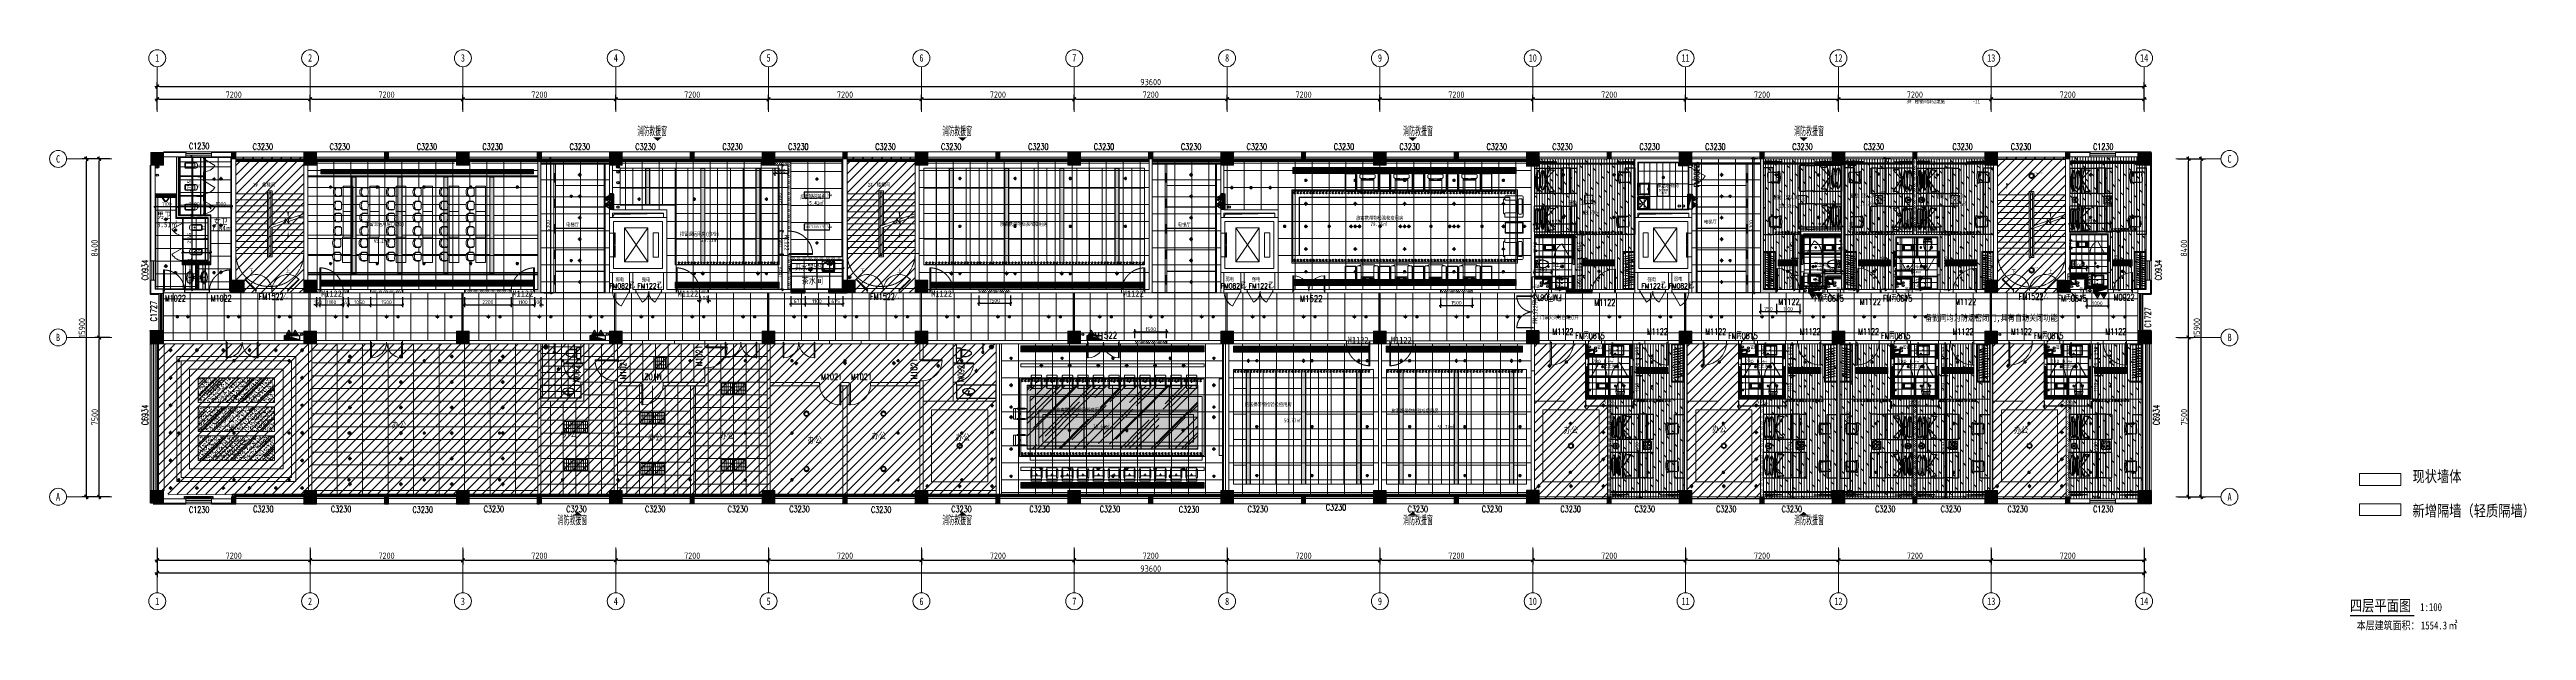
# Model space of a CAD drawing. Header units: millimetres. Extents: x 33621 to 401573, y -91663 to 133135.
# Drawn here: x 162981 to 279669, y -65196 to -37866 of the extents above; entities that cross this region are included whole.
import ezdxf
from ezdxf.enums import TextEntityAlignment as Align

# ---------------------------------------------------------------- set-up
doc = ezdxf.new("R2010")
doc.units = ezdxf.units.MM
doc.header["$LTSCALE"] = 10
for name, pattern in [('ACAD_ISO03W100', [30, 12, -18]), ('DASH', [0.35, 0.25, -0.1]), ('DASHDOT2', [0.5, 0.25, -0.125, 0, -0.125]), ('DOT', [0.2, 0.1, -0.1]), ('DOTE', [2.42, 2, -0.2, 0.02, -0.2]), ('HIDDEN', [0.375, 0.25, -0.125, 0, 0])]:
    doc.linetypes.add(name, pattern=pattern)
doc.layers.get('0').update_dxf_attribs({"color": 253})
doc.layers.get('Defpoints').update_dxf_attribs({"color": 250})
for name, color, linetype in [('3', 253, 'Continuous'), ('DIM_LEAD', 253, 'Continuous'), ('DIM_SYMB', 253, 'Continuous'), ('Dim【尺寸标注】', 253, 'Continuous'), ('EQUIP_喷头', 253, 'Continuous'), ('EQUIP_灭火器', 253, 'Continuous'), ('FC-Text Annotation', 253, 'Continuous'), ('FF-FIXT', 253, 'Continuous'), ('FF-FURN', 253, 'Continuous'), ('HATCH【填充】', 253, 'Continuous'), ('LATRINE', 253, 'Continuous'), ('LAYER3', 253, 'Continuous'), ('LAYER4', 253, 'Continuous'), ('LAYER5', 253, 'Continuous'), ('LVTRY', 253, 'Continuous'), ('P-活动家具', 253, 'Continuous'), ('PROMPT', 253, 'Continuous'), ('PUB_DIM', 253, 'Continuous'), ('PUB_TEXT', 253, 'Continuous'), ('SURFACE', 253, 'Continuous'), ('TITLE【图框】', 253, 'Continuous'), ('VPIPE-喷淋', 253, 'Continuous'), ('VPIPE-废水', 253, 'Continuous'), ('VPIPE-污水', 253, 'Continuous'), ('VPIPE-消防', 253, 'Continuous'), ('VPIPE-热给水', 253, 'Continuous'), ('VPIPE-给水', 253, 'Continuous'), ('w-消火栓', 253, 'Continuous'), ('Wall Solid【墙柱填充】', 253, 'Continuous'), ('WINDOW_TEXT', 253, 'Continuous'), ('填充', 253, 'Continuous'), ('家具', 253, 'Continuous'), ('平面家具', 253, 'Continuous'), ('建-墙', 253, 'Continuous'), ('水-地漏', 253, 'Continuous'), ('洁具', 253, 'Continuous'), ('风道（排气道）', 253, 'Continuous')]:
    doc.layers.add(name, color=color, linetype=linetype)
for name, color, linetype, lineweight in [('AXIS【轴号】', 253, 'Continuous', 0), ('COLUMN', 253, 'Continuous', 0), ('cr-外框线2', 253, 'Continuous', 13), ('DOOR【门】', 253, 'Continuous', 0), ('DS-4BS-FINISH【墙完成线】', 253, 'Continuous', 0), ('FC-Doorsill【门槛线】', 253, 'Continuous', 0), ('FC-FLOOR【地材分格】', 253, 'Continuous', 0), ('FF-Door【门】', 253, 'Continuous', 0), ('FF-FIXT【洁具】', 253, 'Continuous', 0), ('FF-FURN【成品家具】', 253, 'Continuous', 0), ('FF-FURN【成品家私】', 253, 'Continuous', 0), ('MK【门槛线】', 253, 'Continuous', 0), ('PUB_HATCH', 253, 'Continuous', 0), ('RC-FCU【空调设备】', 253, 'Continuous', 0), ('RC-FIN【天花轮廓线】', 253, 'Continuous', 0), ('RC-LIGHT【天花灯具】', 253, 'Continuous', 0), ('RC-LIGHT【灯带】', 253, 'DASHDOT2', 0), ('RC-Modelling【天花造型】', 253, 'Continuous', 0), ('RC-STR【天花细线】', 253, 'Continuous', 0), ('RC-Text【天花文字】', 253, 'Continuous', 0), ('STAIR', 253, 'Continuous', 0), ('TXT【平面空间文字】', 253, 'Continuous', 0), ('WALL', 253, 'Continuous', 0), ('Wall【墙体】', 253, 'Continuous', 0), ('Wall【新建墙】', 253, 'Continuous', 0), ('WINDOW', 253, 'Continuous', 0), ('Xline【辅助线】', 253, 'Continuous', 0), ('新建墙体', 253, 'Continuous', 0)]:
    doc.layers.add(name, color=color, linetype=linetype, lineweight=lineweight)
doc.layers.add('DEF【不打印】', color=253, linetype='Continuous', lineweight=0, plot=False)
doc.styles.add('_TCH_WINDOW', font='SIMPLEX', dxfattribs={"bigfont": 'GBCBIG'})
doc.styles.add('CCD_DIM', font='ARCHS.SHX')
doc.styles.add('DIM_FONT', font='SIMPLEX', dxfattribs={"width": 0.7, "bigfont": 'GBCBIG'})
doc.styles.add('SUN', font='romans.shx', dxfattribs={"width": 0.8, "bigfont": 'hzdx.shx'})
doc.styles.add('XZC', font='SIMPLEX.SHX', dxfattribs={"width": 0.7, "bigfont": 'hztxt.shx'})
doc.styles.add('宋体', font='', dxfattribs={"width": 0.7})
doc.styles.add('尺寸标注', font='ARCHS.SHX', dxfattribs={"width": 0.75})
doc.styles.add('文字', font='')
doc.styles.get('宋体').set_extended_font_data('SimSun')
doc.styles.get('文字').set_extended_font_data('SimSun')
doc.linetypes.add('LED_LINE', pattern='A,12.7,-5.08,["LED",XZC,S=2.54,R=0,X=-2.54,Y=-1.27],-6.35', length=24.13)
doc.dimstyles.new('ZL_1：100', dxfattribs={"dimtxt": 3, "dimasz": 1, "dimexe": 2, "dimexo": 2, "dimgap": 0.6, "dimtad": 1, "dimdec": 0, "dimrnd": 5, "dimdsep": 46, "dimtxsty": 'CCD_DIM', "dimblk": 'WS-cj', "dimblk1": 'WS-cj', "dimblk2": 'WS-cj', "dimcen": 1, "dimclrd": 44, "dimclre": 44, "dimclrt": 2, "dimadec": 0, "dimazin": 2, "dimtfac": 1, "dimtdec": 0, "dimtix": 1, "dimtmove": 2, "dimatfit": 3, "dimldrblk": 'hl_arrow2', "dimfxl": 5, "dimfxlon": 1, "dimarcsym": 0})
doc.dimstyles.new('ZL_1：60', dxfattribs={"dimscale": 60, "dimtxt": 3, "dimasz": 1, "dimexe": 2, "dimexo": 2, "dimgap": 0.5, "dimtad": 1, "dimdec": 0, "dimrnd": 5, "dimdsep": 46, "dimtxsty": 'CCD_DIM', "dimblk": 'WS-cj', "dimblk1": 'WS-cj', "dimblk2": 'WS-cj', "dimcen": 0, "dimclrd": 44, "dimclre": 44, "dimclrt": 2, "dimadec": 0, "dimazin": 0, "dimtfac": 1, "dimtdec": 0, "dimtix": 1, "dimtofl": 0, "dimtmove": 2, "dimatfit": 3, "dimldrblk": 'hl_arrow2', "dimfxl": 6, "dimfxlon": 1, "dimarcsym": 0})
doc.dimstyles.new('海龙1：50', dxfattribs={"dimscale": 50, "dimtxt": 2.25, "dimasz": 1, "dimexe": 1.5, "dimexo": 1, "dimgap": 0.7, "dimtad": 1, "dimdec": 0, "dimrnd": 5, "dimdsep": 46, "dimtxsty": '尺寸标注', "dimblk": 'ARCHTICK', "dimblk1": 'ARCHTICK', "dimblk2": 'ARCHTICK', "dimcen": 1, "dimclrd": 44, "dimclre": 44, "dimclrt": 2, "dimadec": 0, "dimazin": 0, "dimtfac": 1, "dimtdec": 0, "dimtix": 1, "dimtmove": 2, "dimatfit": 3, "dimldrblk": 'hl_arrow2', "dimfxl": 5, "dimfxlon": 1, "dimarcsym": 0})
pattern_1 = [(45, (6829409.58, 347625.14), (-50.0000013, 50.0000013), [16, -54.71068]), (135, (6829520.896, 347625.14), (-50.0000013, -50.0000013), [16, -54.71068])]
pattern_2 = [(60, (6829392.59, 347610.797), (-23.81249995, 41.24445983), [23.8125, -23.8125]), (120, (6829392.59, 347610.797), (-47.62499995, 3e-08), [23.8125, -23.8125]), (0, (6829380.686, 347631.42), (23.8125, 41.2444598), [23.8125, -23.8125])]
pattern_3 = [(45, (2487989.96, -1432210.37), (-50.0000013, 50.0000013), [16, -54.71068]), (135, (2488101.28, -1432210.37), (-50.0000013, -50.0000013), [16, -54.71068])]
pattern_4 = [(360, (-5703957.705, -1241372.92), (7e-15, 30), [])]
pattern_5 = [(45, (16.99, 14.34), (-50.000001, 50.000001), [16, -54.71068]), (135, (128.304, 14.34), (-50.000001, -50.000001), [16, -54.71068])]
pattern_6 = [(45, (2406494.96, -1420461.51), (-50.0000013, 50.0000013), [16, -54.71068]), (135, (2406606.28, -1420461.51), (-50.0000013, -50.0000013), [16, -54.71068])]
pattern_7 = [(360, (-5718657.705, -1244502.92), (7e-15, 30), [])]
pattern_8 = [(90, (240176.74, -45380.56), (-127, 8e-15), []), (135, (240176.74, -45380.56), (-254, -254), [179.605, -359.21])]
pattern_9 = [(90, (121337.73, -101356.96), (-127, 8e-15), []), (135, (121337.73, -101356.96), (-253.9998, -253.9998), [179.6051, -359.2102])]
pattern_10 = [(0, (0, 0), (0, 800), []), (90, (0, 0), (-800, 5e-14), [])]

# ---------------------------------------------------------------- blocks, each defined once
blk = doc.blocks.new('$QC001_5')
blk.add_line((-325, 200), (325, 0))
blk.add_lwpolyline([(325, 0), (325, 200), (-325, 200), (-325, 0)], close=True)
blk.add_solid([(-325, 200), (325, 200), (-325, 200), (325, 0)])
at = {"flags": 1}
for tag in ['UNIT', 'WHAT', 'SPEC']:
    blk.add_attdef(tag, (0, 0), '', height=0.001, dxfattribs=at)
blk = doc.blocks.new('$TCHSYS$LDOR22D')
for p, q in [((-0.52, 0.83), (-0.02, 0.83)), ((-0.52, 0.83), (-0.52, 0.67)), ((-0.52, 0.67), (-0.02, 0.67)), ((-0.5, 0.5), (0.5, 0.5)), ((-0.02, 0.83), (-0.02, 0.67)), ((0.02, 0.83), (0.02, 0.67)), ((0.02, 0.83), (0.52, 0.83)), ((0.02, 0.67), (0.52, 0.67)), ((0.52, 0.83), (0.52, 0.67))]:
    blk.add_line(p, q)
blk = doc.blocks.new('$WINLIB2D$00000004')
for p, q in [((-0.5, 0.5), (0.5, 0.5)), ((-0.5, 0.5), (-0.5, -0.5)), ((0.5, -0.5), (0.5, 0.5)), ((-0.5, 0.241), (0.5, 0.241)), ((-0.5, -0.5), (0.5, -0.5))]:
    blk.add_line(p, q)
blk = doc.blocks.new('$TCHSYS$WIN2D')
for p, q in [((-0.5, 0.5), (0.5, 0.5)), ((-0.5, 0.5), (-0.5, -0.5)), ((0.5, 0.5), (0.5, -0.5)), ((0.5, 0.167), (-0.5, 0.167)), ((0.5, -0.167), (-0.5, -0.167)), ((-0.5, -0.5), (0.5, -0.5))]:
    blk.add_line(p, q)
blk = doc.blocks.new('$WINLIB2D$00000005')
for p, q in [((-0.5, 0.5), (0.5, 0.5)), ((-0.5, 0.5), (-0.5, -0.5)), ((0.5, 0.167), (-0.5, 0.167)), ((0.5, 0), (-0.5, 0)), ((0.5, -0.5), (0.5, 0.5)), ((0.5, -0.167), (-0.5, -0.167)), ((-0.5, -0.5), (0.5, -0.5))]:
    blk.add_line(p, q)
blk = doc.blocks.new('$DorLib2D$00000214')
at = {"color": 0}
blk.add_line((0.5, 0), (0, 0.87), dxfattribs=at)
blk.add_arc((0.5, 0), 1, 120, 180, dxfattribs=at)
blk = doc.blocks.new('$DorLib2D$00000215')
at = {"color": 0}
for p, q in [((-0.5, 0), (-0.25, 0.433)), ((0.5, 0), (0.25, 0.433))]:
    blk.add_line(p, q, dxfattribs=at)
for centre, start, end in [((-0.5, 0), 0, 60), ((0.5, 0), 120, 180)]:
    blk.add_arc(centre, 0.5, start, end, dxfattribs=at)
blk = doc.blocks.new('*U41')
at = {"color": 251, "linetype": 'DOTE', "ltscale": 0.104867}
blk.add_line((806, 0, 0), (0, 0), dxfattribs=at)
at = {"color": 251}
blk.add_circle((812, 0, 0), 6, dxfattribs=at)
for centre, radius, start, end in [((10, 20), 20.9, 240.87205, 0.9421), ((13, 21), 20.9, 240.84594, 0.91599), ((38, 24), 7.86, 17.59916, 204.39425), ((41, 24), 7.86, 17.57304, 204.36813), ((-22, -3), 74, 345.168, 23.32316), ((-20, -2), 74, 345.14188, 23.29705), ((72, 24), 7.61, 37.46726, 202.70906), ((-57, -10), 126, 352.73857, 14.32411), ((75, 25), 7.61, 37.44114, 202.68295), ((-54, -9), 126, 352.71245, 14.29799), ((11, 0), 74, 345.168, 23.32316), ((13, 0), 74, 345.14188, 23.29705), ((54, 11), 55.4, 314.47941, 10.735), ((56, 11), 55.4, 314.4533, 10.70888), ((118, 19), 10.5, 8.09455, 171.69307), ((121, 20), 10.5, 8.06843, 171.66695), ((183, 12), 55.4, 170.16469, 226.42028), ((186, 12), 55.4, 170.13858, 226.39416), ((227, 1), 74, 157.57653, 195.73169), ((229, 1), 74, 157.55041, 195.70558), ((157, 18), 11.7, 333.13645, 85.53128), ((160, 18), 11.7, 333.11034, 85.50516), ((189, -4), 26.7, 143.43943, 246.90973), ((192, -3), 26.7, 143.41332, 246.88362), ((163, 2), 33.9, 297.17867, 3.25794), ((166, 2), 33.9, 297.15256, 3.23183), ((216, 10), 19.8, 117.68827, 197.19832), ((219, 10), 19.8, 117.66216, 197.1722), ((211, 19), 9.3, 334.69802, 119.6198), ((214, 20), 9.3, 334.6719, 119.59369), ((274, 6), 55.4, 170.16469, 226.42028), ((277, 6), 55.4, 170.13858, 226.39416), ((318, -5), 74, 157.57653, 195.73169), ((320, -4), 74, 157.55041, 195.70558), ((256, 22), 7.06, 13.13047, 163.41495), ((259, 22), 7.06, 13.10436, 163.38883), ((195, -6), 74, 345.168, 23.32316), ((197, -6), 74, 345.14188, 23.29705), ((238, 5), 55.4, 314.47941, 10.735), ((241, 5), 55.4, 314.4533, 10.70888), ((301, 19), 9.3, 61.27989, 206.20167), ((303, 20), 9.3, 61.25377, 206.17556), ((296, 10), 19.8, 343.70137, 63.21142), ((299, 10), 19.8, 343.67526, 63.1853), ((349, 3), 33.9, 177.64174, 243.72102), ((352, 3), 33.9, 177.61563, 243.69491), ((323, -3), 26.7, 293.98996, 37.46026), ((326, -3), 26.7, 293.96384, 37.43415), ((355, 19), 11.7, 95.36841, 207.76324), ((357, 19), 11.7, 95.3423, 207.73713), ((336, -4), 38.9, 345.11811, 63.4135), ((339, -4), 38.9, 345.09199, 63.38738), ((394, -7), 19, 201.60684, 22.32513), ((434, 4), 24.8, 92.95064, 189.29685), ((436, 4), 24.8, 92.92452, 189.27074), ((428, -15), 44, 0.1274, 84.69995), ((431, -15), 44, 0.10129, 84.67383), ((507, 6), 20.7, 56.13712, 221.03284), ((509, 6), 20.7, 56.11101, 221.00673), ((514, -20), 44, 0.1274, 84.69995), ((517, -20), 44, 0.10129, 84.67383), ((593, 1), 20.7, 56.13712, 221.03284), ((595, 1), 20.7, 56.11101, 221.00673), ((59, -23), 9.76, 171.34868, 344.82784), ((61, -23), 9.76, 171.32256, 344.80173), ((90, -22), 7.82, 163.84411, 291.35754), ((92, -21), 7.82, 163.81799, 291.33143), ((148, -21), 7.82, 249.54215, 17.05558), ((150, -21), 7.82, 249.51603, 17.02947), ((239, -27), 7.82, 249.54215, 17.05558), ((241, -27), 7.82, 249.51603, 17.02947), ((272, -30), 7.02, 135.74937, 319.45228), ((274, -30), 7.02, 135.72326, 319.42616), ((392, -7), 19, 201.63295, 22.35124), ((482, -13), 10.3, 193.06527, 30.6308), ((485, -13), 10.3, 193.03915, 30.60469), ((568, -18), 10.3, 193.06527, 30.6308), ((571, -18), 10.3, 193.03915, 30.60469)]:
    blk.add_arc(centre, radius, start, end, dxfattribs=at)
blk = doc.blocks.new('单帘平面')
at = {"layer": 'TITLE【图框】'}
blk.add_blockref('*U41', (0, 0), dxfattribs=at)
blk = doc.blocks.new('$DorLib2D$00000002')
for p, q in [((-0.5, 0), (-0.5, 0.4875)), ((-0.475, 0.4875), (-0.5, 0.4875)), ((-0.5, 0), (-0.475, 0)), ((-0.475, 0), (-0.475, 0.4875)), ((0.475, 0), (0.475, 0.4875)), ((0.475, 0.4875), (0.5, 0.4875)), ((0.5, 0), (0.475, 0)), ((0.5, 0), (0.5, 0.4875))]:
    blk.add_line(p, q)
at = {"lineweight": 13}
for centre, start, end in [((-0.4875, 0), 0, 88.530716), ((0.4875, 0), 91.469284, 180)]:
    blk.add_arc(centre, 0.4875, start, end, dxfattribs=at)
blk = doc.blocks.new('$DorLib2D$00000001')
for p, q in [((0.45, 0.975), (0.5, 0.975)), ((0.45, 0), (0.45, 0.975)), ((0.5, 0), (0.45, 0)), ((0.5, 0), (0.5, 0.975))]:
    blk.add_line(p, q)
at = {"lineweight": 13}
blk.add_arc((0.475, 0), 0.975, 91.46928, 180, dxfattribs=at)
blk = doc.blocks.new('海龙_041013431')
at = {"layer": 'P-活动家具', "color": 8}
for p, q in [((48, 499), (456, -74)), ((456, -74), (289, 600)), ((515, 207), (549, 317)), ((515, -93), (515, 207)), ((549, 317), (590, 423)), ((590, 423), (627, 445)), ((627, 268), (607, 108)), ((607, 108), (607, -487)), ((627, 445), (646, 414)), ((627, 445), (627, 268)), ((646, 414), (688, 322)), ((688, 322), (716, 234)), ((716, 234), (716, -82)), ((756, 352), (724, 246)), ((724, 246), (724, -36)), ((804, 457), (756, 352)), ((826, 491), (804, 457)), ((867, 466), (826, 491)), ((826, 491), (826, 284)), ((826, 284), (848, 101)), ((848, 101), (848, -489)), ((915, 345), (867, 466)), ((953, 214), (915, 345)), ((953, -110), (953, 214)), ((48, -498), (456, -74)), ((291, -600), (456, -74)), ((571, -443), (515, -93)), ((610, -490), (571, -443)), ((684, -371), (641, -490)), ((716, -82), (684, -371)), ((724, -36), (759, -354)), ((759, -354), (810, -493)), ((845, -493), (890, -439)), ((890, -439), (953, -110))]:
    blk.add_line(p, q, dxfattribs=at)
at = {"layer": 'P-活动家具'}
blk.add_line((1000, -600), (1000, 600), dxfattribs=at)
at = {"layer": 'P-活动家具', "color": 8}
blk.add_lwpolyline([(-300, -600), (-300, 600), (-700, 600), (-700, -600)], close=True, dxfattribs=at)
for points, knots in [([(291, 588), (285, 560), (264, 478), (136, 521), (68, 504), (48, 499)], [0, 0, 0, 0, 75.2910698, 226.7455692, 290.8180897, 290.8180897, 290.8180897, 290.8180897]), ([(291, -586), (286, -558), (277, -509), (168, -509), (100, -503), (48, -498)], [0, 0, 0, 0, 75.2910698, 127.2122508, 290.7226335, 290.7226335, 290.7226335, 290.7226335])]:
    blk.add_open_spline(points, degree=3, knots=knots, dxfattribs=at)
at = {"layer": '平面家具', "color": 43, "linetype": 'ByBlock'}
for p, q in [((-1000, -575), (-1000, 575)), ((-975, 600), (-700, 600)), ((-300, 600), (1000, 600)), ((456, 600), (456, -600)), ((-700, -600), (-975, -600)), ((1000, -600), (-300, -600))]:
    blk.add_line(p, q, dxfattribs=at)
for centre, start, end in [((-975, 575), 90, 180), ((-975, -575), 180, 270)]:
    blk.add_arc(centre, 25, start, end, dxfattribs=at)
blk = doc.blocks.new('海龙_041013471')
at = {"layer": 'P-活动家具', "color": 8}
for p, q in [((48, 498), (456, -76)), ((291, 600), (456, -76)), ((571, 443), (515, 168)), ((515, 168), (515, -357)), ((610, 490), (571, 443)), ((607, -333), (607, 487)), ((684, 371), (641, 490)), ((716, -68), (684, 371)), ((724, -114), (759, 354)), ((759, 354), (810, 493)), ((845, 493), (890, 439)), ((848, -326), (848, 489)), ((890, 439), (953, 110)), ((953, 110), (953, -364)), ((48, -499), (456, -76)), ((456, -76), (289, -600)), ((515, -357), (549, -467)), ((549, -467), (590, -573)), ((590, -573), (627, -445)), ((627, -418), (607, -333)), ((627, -445), (627, -418)), ((627, -445), (646, -564)), ((646, -564), (688, -472)), ((688, -472), (716, -384)), ((716, -384), (716, -68)), ((724, -396), (724, -114)), ((756, -502), (724, -396)), ((804, -457), (756, -502)), ((826, -491), (804, -457)), ((826, -434), (848, -326)), ((826, -491), (826, -434)), ((867, -466), (826, -491)), ((915, -495), (867, -466)), ((953, -364), (915, -495))]:
    blk.add_line(p, q, dxfattribs=at)
at = {"layer": 'P-活动家具'}
blk.add_line((1000, 600), (1000, -600), dxfattribs=at)
at = {"layer": 'P-活动家具', "color": 8}
blk.add_lwpolyline([(-300, 600), (-300, -600), (-700, -600), (-700, 600)], close=True, dxfattribs=at)
for points, knots in [([(291, 586), (286, 558), (277, 509), (168, 509), (100, 503), (48, 498)], [0, 0, 0, 0, 75.2910698, 127.2122508, 290.7226335, 290.7226335, 290.7226335, 290.7226335]), ([(291, -588), (285, -560), (264, -478), (136, -521), (68, -504), (48, -499)], [0, 0, 0, 0, 75.2910698, 226.7455692, 290.8180897, 290.8180897, 290.8180897, 290.8180897])]:
    blk.add_open_spline(points, degree=3, knots=knots, dxfattribs=at)
at = {"layer": '平面家具', "color": 43, "linetype": 'ByBlock'}
for p, q in [((-1000, 575), (-1000, -575)), ((-700, 600), (-975, 600)), ((1000, 600), (-300, 600)), ((456, -600), (456, 600)), ((-975, -600), (-700, -600)), ((-300, -600), (1000, -600))]:
    blk.add_line(p, q, dxfattribs=at)
for centre, start, end in [((-975, 575), 90, 180), ((-975, -575), 180, 270)]:
    blk.add_arc(centre, 25, start, end, dxfattribs=at)
blk = doc.blocks.new('1X-LAMP1')
at = {"color": 0, "linetype": 'ByBlock'}
for p, q in [((0.03, -0.06), (-0.59, 1.02)), ((0.03, -0.06), (-0.59, 1.02)), ((0.03, 0.06), (-0.59, -1.02)), ((0.03, 0.06), (-0.59, -1.02)), ((-0.07, 0), (1.18, 0)), ((-0.07, 0), (1.18, 0))]:
    blk.add_line(p, q, dxfattribs=at)
at = {"color": 0, "linetype": 'ByBlock', "const_width": 0.0333}
for points in [[(-0.48, 0.83), (-0.58, 1.01)], [(-0.48, 0.83), (-0.58, 1.01)], [(0.96, 0), (1.16, 0)], [(0.96, 0), (1.16, 0)], [(-0.48, -0.83), (-0.58, -1.01)], [(-0.48, -0.83), (-0.58, -1.01)]]:
    blk.add_lwpolyline(points, dxfattribs=at)
at = {"color": 0, "linetype": 'ByBlock'}
blk.add_circle((0, 0), 1, dxfattribs=at)
at = {"color": 8, "linetype": 'ByBlock'}
for radius in [0.867, 0.867, 0.367, 0.367]:
    blk.add_circle((0, 0), radius, dxfattribs=at)
blk = doc.blocks.new('海龙_0410133829')
blk.add_lwpolyline([(250, -300), (-250, -300), (-250, 300), (250, 300)], close=True)
at = {"xscale": -144.0868388001108, "yscale": -139.1580337798805, "zscale": 144.0868388001255, "rotation": 180}
blk.add_blockref('1X-LAMP1', (7, 0), dxfattribs=at)
blk = doc.blocks.new('海龙_0410133832')
at = {"lineweight": -2, "ltscale": 2000, "extrusion": (0, 0, -1)}
for p, q in [((-250, 251), (-203, 253)), ((-203, 253), (180, 263)), ((-261, -229), (169, -259))]:
    blk.add_line(p, q, dxfattribs=at)
at = {"lineweight": -2, "ltscale": 2000}
for centre, radius, start, end in [((-1224, 121), 940, 353.30457, 4.99844), ((-245, 208), 43, 97.90745, 186.78432), ((-34, -1063), 850, 74.75722, 102.18851), ((187, -254), 11.8, 332.55331, 76.10529)]:
    blk.add_arc(centre, radius, start, end, dxfattribs=at)
at = {"lineweight": -2, "ltscale": 2000, "extrusion": (0, 0, -1)}
for centre, radius, start, end in [((30168, -806), 29889, 178.43305, 178.86929), ((-7, 1075), 850, 256.8724, 284.30232), ((709, 21), 922, 166.07083, 196.39764), ((-194, 307), 46.2, 209.97777, 287.61116), ((-198, 259), 11.8, 155.02178, 258.57376), ((-244, 277), 12, 34.68696, 170.32305), ((717, 20), 1007, 165.06407, 197.85358), ((253, -187), 43, 280.37592, 317.45487), ((-178, -339), 80.9, 83.64858, 141.83666)]:
    blk.add_arc(centre, radius, start, end, dxfattribs=at)
blk = doc.blocks.new('海龙0109180699')
for points in [[(-1740, 7095), (-1740, 7145), (-1140, 7145), (-1140, 7095)], [(-1740, 7145), (-1740, 5345), (-1140, 5345), (-1140, 7145)], [(-1140, 5395), (-1140, 5345), (-1740, 5345), (-1740, 5395)]]:
    blk.add_lwpolyline(points, close=True)
at = {"color": 8}
for points in [[(-1715, 7095), (-1715, 5395)], [(-1165, 7095), (-1165, 5395)]]:
    blk.add_lwpolyline(points, dxfattribs=at)
for points in [[(-1470, 7080), (-1470, 7095), (-1410, 7095), (-1410, 7080)], [(-1410, 5410), (-1410, 5395), (-1470, 5395), (-1470, 5410)], [(-1410, 5410), (-1410, 5395), (-1470, 5395), (-1470, 5410)]]:
    blk.add_lwpolyline(points, close=True, dxfattribs=at)
at = {"color": 8, "linetype": 'DASH', "ltscale": 0.006}
for points in [[(-1452, 7080), (-1452, 5410)], [(-1427, 7080), (-1427, 5410)]]:
    blk.add_lwpolyline(points, dxfattribs=at)
for points in [[(-1644, 6959), (-1232, 6877), (-1236, 6852), (-1648, 6934)], [(-1644, 6839), (-1232, 6757), (-1236, 6732), (-1648, 6814)], [(-1644, 6719), (-1232, 6637), (-1236, 6612), (-1648, 6694)], [(-1644, 6599), (-1232, 6517), (-1236, 6492), (-1648, 6574)], [(-1644, 6479), (-1232, 6397), (-1236, 6372), (-1648, 6454)], [(-1644, 6359), (-1232, 6277), (-1236, 6252), (-1648, 6334)], [(-1644, 6239), (-1232, 6157), (-1236, 6132), (-1648, 6214)], [(-1644, 6119), (-1232, 6037), (-1236, 6012), (-1648, 6094)], [(-1644, 5999), (-1232, 5917), (-1236, 5892), (-1648, 5974)], [(-1644, 5879), (-1232, 5797), (-1236, 5772), (-1648, 5854)], [(-1477, 6926), (-1398, 6910), (-1403, 6885), (-1482, 6901)], [(-1477, 6806), (-1398, 6790), (-1403, 6765), (-1482, 6781)], [(-1477, 6686), (-1398, 6670), (-1403, 6645), (-1482, 6661)], [(-1477, 6566), (-1398, 6550), (-1403, 6525), (-1482, 6541)], [(-1477, 6446), (-1398, 6430), (-1403, 6405), (-1482, 6421)], [(-1477, 6326), (-1398, 6310), (-1403, 6285), (-1482, 6301)], [(-1477, 6206), (-1398, 6190), (-1403, 6165), (-1482, 6181)], [(-1477, 6086), (-1398, 6070), (-1403, 6045), (-1482, 6061)], [(-1477, 5966), (-1398, 5950), (-1403, 5925), (-1482, 5941)], [(-1477, 5846), (-1398, 5830), (-1403, 5805), (-1482, 5821)], [(-1478, 6918), (-1400, 6903), (-1402, 6893), (-1480, 6908)], [(-1478, 6798), (-1400, 6783), (-1402, 6773), (-1480, 6788)], [(-1478, 6678), (-1400, 6663), (-1402, 6653), (-1480, 6668)], [(-1478, 6558), (-1400, 6543), (-1402, 6533), (-1480, 6548)], [(-1478, 6438), (-1400, 6423), (-1402, 6413), (-1480, 6428)], [(-1478, 6318), (-1400, 6303), (-1402, 6293), (-1480, 6308)], [(-1478, 6198), (-1400, 6183), (-1402, 6173), (-1480, 6188)], [(-1478, 6078), (-1400, 6063), (-1402, 6053), (-1480, 6068)], [(-1478, 5958), (-1400, 5943), (-1402, 5933), (-1480, 5948)], [(-1478, 5838), (-1400, 5823), (-1402, 5813), (-1480, 5828)], [(-1644, 5759), (-1232, 5677), (-1236, 5652), (-1648, 5734)], [(-1644, 5639), (-1232, 5557), (-1236, 5532), (-1648, 5614)], [(-1477, 5726), (-1398, 5710), (-1403, 5685), (-1482, 5701)], [(-1477, 5606), (-1398, 5590), (-1403, 5565), (-1482, 5581)], [(-1478, 5718), (-1400, 5703), (-1402, 5693), (-1480, 5708)], [(-1478, 5598), (-1400, 5583), (-1402, 5573), (-1480, 5588)]]:
    blk.add_lwpolyline(points, close=True, dxfattribs=at)
at = {"layer": 'P-活动家具', "color": 8, "linetype": 'DASH'}
blk.add_line((-1725, 145), (1725, 145), dxfattribs=at)
at = {"layer": '平面家具', "color": 43, "linetype": 'ByBlock'}
blk.add_lwpolyline([(-1275, 3824), (-1725, 3824), (-1725, 824), (-1275, 824)], close=True, dxfattribs=at)
at = {"layer": 'cr-外框线2'}
for name, p in [('海龙_041013471', (725, 3235)), ('海龙_0410133829', (1475, 2335)), ('海龙_041013431', (725, 1435))]:
    blk.add_blockref(name, p, dxfattribs=at)
at = {"layer": 'Wall【墙体】'}
blk.add_blockref('单帘平面', (-1469, 37), dxfattribs=at)
at = {"layer": 'Wall【墙体】', "xscale": -1}
blk.add_blockref('单帘平面', (1683, 37), dxfattribs=at)
at = {"layer": '平面家具', "color": 43, "linetype": 'ByBlock'}
for p in [(-1158, 3142), (-1158, 1371)]:
    blk.add_blockref('海龙_0410133832', p, dxfattribs=at)
blk = doc.blocks.new('做成ACAD TuKuai0038')
at = {"linetype": 'Continuous'}
for points in [[(24, 303), (416, 559, 0.414214), (428, 614), (384, 681, 0.401507), (325, 693), (-187, 359, 0.379737), (-197, 302), (197, -302, 0.414214), (252, -313), (767, 23, 0.414214), (778, 78), (735, 145, 0.414214), (679, 157), (287, -100)], [(-99, 279), (-33, 322, -0.307682), (11, 321), (299, -118, -0.311698), (282, -160), (216, -203, -0.41398), (161, -191), (-110, 224, -0.414214), (-99, 279, -1.849117)]]:
    blk.add_lwpolyline(points, format="xyb", dxfattribs=at)
blk.add_lwpolyline([(410, 643), (468, 624), (753, 188), (746, 127)], dxfattribs=at)
at = {"layer": 'FF-FURN', "color": 57, "linetype": 'Continuous'}
blk.add_line((349, -59), (86, 343), dxfattribs=at)
blk.add_arc((-384, -251), 695, 12.94173, 53.39279, dxfattribs=at)
blk = doc.blocks.new('DOOR_D01')
at = {"layer": 'FF-Door【门】'}
blk.add_lwpolyline([(-0.46, 1), (-0.46, 0), (-0.5, 0), (-0.5, 1)], close=True, dxfattribs=at)
at = {"layer": 'FF-Door【门】', "color": 8, "linetype": 'HIDDEN', "ltscale": 15}
blk.add_arc((-0.51, -0.01), 1.01, 0.5915, 87.4664, dxfattribs=at)
blk = doc.blocks.new('ZL_08233789')
blk.add_wipeout([(-142, 0), (-102, -9), (-1, -2), (100, -9), (140, 0), (164, -12), (180, -56), (192, -46), (202, -52), (212, -156), (208, -245), (202, -285), (195, -287), (185, -283), (182, -274), (173, -304), (162, -328), (150, -332), (129, -371), (61, -387), (-1, -391), (-48, -389), (-131, -371), (-150, -337), (-164, -328), (-175, -304), (-182, -277), (-195, -287), (-201, -289), (-211, -215), (-212, -150), (-209, -102), (-204, -58), (-202, -52), (-192, -46), (-183, -49), (-181, -53), (-175, -31), (-166, -12)]).dxf.layer = 'DEF【不打印】'
blk.add_lwpolyline([(147, -337), (162, -328), (173, -304), (183, -266), (188, -219), (190, -167), (188, -115), (183, -68), (173, -31), (166, -16), (164, -12), (140, 0), (100, -9), (53, -4), (-1, -2), (-55, -4), (-102, -9), (-142, 0), (-166, -12), (-168, -16), (-175, -31), (-185, -68), (-190, -115), (-192, -167), (-190, -219), (-185, -266), (-175, -304), (-164, -328), (-149, -337)])
for points in [[(-185, -68, 1.2281256), (-202, -52), (-206, -65), (-210, -114), (-213, -167), (-210, -221), (-206, -270), (-202, -285, 0.8433827), (-185, -266)], [(-87, -317), (-91, -311), (-107, -299), (-124, -290), (-135, -288), (-147, -292), (-154, -302), (-157, -316), (-152, -332), (-145, -351), (-131, -371, 0.1583844), (129, -371), (143, -351), (150, -332), (155, -316), (152, -302), (145, -292), (133, -288), (122, -290), (105, -299), (89, -311)], [(57, -325, 0.0757046), (-65, -326)], [(89, -311), (87, -313, 0.0936052)], [(185, -68, -1.2281256), (202, -52), (206, -65), (210, -114), (213, -167), (210, -221), (206, -270), (202, -285, -0.8433827), (185, -266)]]:
    blk.add_lwpolyline(points, format="xyb")
for centre, start, end in [((-68, -303), 215.88838, 279.0505), ((66, -304), 246.44604, 335.5645)]:
    blk.add_arc(centre, 22.6, start, end)
blk = doc.blocks.new('ZL_08231918')
at = {"layer": 'FF-FURN【成品家私】'}
blk.add_lwpolyline([(225, -1300), (-225, -1300), (-225, -100), (225, -100)], close=True, dxfattribs=at)
blk = doc.blocks.new('DOOR_D02')
at = {"layer": 'FF-Door【门】'}
for p, q in [((-0.484, 0.5), (-0.5, 0.5)), ((-0.5, 0), (-0.5, 0.5)), ((-0.484, 0), (-0.5, 0)), ((-0.484, 0), (-0.484, 0.5)), ((0.484, 0), (0.484, 0.5)), ((0.484, 0.5), (0.5, 0.5)), ((0.484, 0), (0.5, 0)), ((0.5, 0), (0.5, 0.5))]:
    blk.add_line(p, q, dxfattribs=at)
at = {"layer": 'FF-Door【门】', "color": 8, "linetype": 'HIDDEN', "ltscale": 15}
for centre, start, end in [((-0.5, 0), 0, 90), ((0.5, 0), 90, 180)]:
    blk.add_arc(centre, 0.5, start, end, dxfattribs=at)
blk = doc.blocks.new('海龙0506173763')
at = {"layer": 'Xline【辅助线】'}
for points in [[(-733, 17), (-750, 0), (-1280, 530), (-1263, 547)], [(733, 17), (750, 0), (1280, 530), (1263, 547)]]:
    blk.add_lwpolyline(points, close=True, dxfattribs=at)
at = {"layer": 'Xline【辅助线】', "color": 8}
for centre, start, end in [((-745, 12), 359.1011, 135.91074), ((745, 12), 44.08926, 180.8989)]:
    blk.add_arc(centre, 745, start, end, dxfattribs=at)
blk = doc.blocks.new('海龙0506194634')
at = {"layer": 'WALL'}
for p, q in [((-1400, 525), (-850, 525)), ((-850, 325), (-1400, 325)), ((-850, 525), (-850, 325)), ((650, 325), (650, 525)), ((650, 525), (1400, 525)), ((1400, 325), (650, 325))]:
    blk.add_line(p, q, dxfattribs=at)
at = {"layer": 'DOOR【门】', "xscale": -1}
blk.add_blockref('海龙0506173763', (-100, 425), dxfattribs=at)
at = {"layer": 'DOOR【门】', "style": '_TCH_WINDOW', "width": 0.705882}
for s, height, p in [('FM1522', 297.5, (-715, 0)), ('乙', 298, (425, 0))]:
    blk.add_text(s, height=height, dxfattribs=at).set_placement(p)
blk = doc.blocks.new('海龙0506194425')
at = {"layer": 'WALL'}
for p, q in [((-650, 200), (-1400, 200)), ((-1400, 0), (-650, 0)), ((-650, 0), (-650, 200)), ((1400, 200), (850, 200)), ((850, 200), (850, 0)), ((850, 0), (1400, 0))]:
    blk.add_line(p, q, dxfattribs=at)
at = {"layer": 'Xline【辅助线】'}
blk.add_blockref('海龙0506173763', (100, 100), dxfattribs=at)
blk = doc.blocks.new('海龙0506195994')
at = {"layer": 'Xline【辅助线】'}
blk.add_blockref('海龙0506194425', (0, 325), dxfattribs=at)
at = {"layer": 'WINDOW_TEXT', "style": '_TCH_WINDOW', "width": 0.705882}
for s, height, p in [('FM1522', 297.5, (-405, 0)), ('乙', 298, (771, 0))]:
    blk.add_text(s, height=height, dxfattribs=at).set_placement(p)
blk = doc.blocks.new('ZL_0603123899')
at = {"layer": 'HATCH【填充】'}
h = blk.add_hatch(dxfattribs=at)
h.set_pattern_fill('AR-SAND', color=251, scale=2)
h.set_pattern_definition([(37.5, (-190, -390), (-3.2, 97.883), [0, -77.216, 0, -86.36, 0, -82.55]), (7.5, (-190, -390), (89.905, 143.365), [0, -41.656, 0, -69.596, 0, -26.67]), (327.5, (-252.48, -390), (158.198, 0.287), [0, -25.4, 0, -91.44, 0, -119.38]), (317.5, (-252.48, -390), (152.71, 44.586), [0, -12.7, 0, -59.944, 0, -68.58])])
h.paths.add_polyline_path([(190, -50, 0.4142136), (150, -10), (-150, -10, 0.4142136), (-190, -50), (-190, -350, 0.4142136), (-150, -390), (150, -390, 0.4142136), (190, -350)])
at = {"layer": 'RC-LIGHT【天花灯具】'}
blk.add_lwpolyline([(-150, 0), (150, 0, -0.4142136), (200, -50), (200, -350, -0.4142136), (150, -400), (-150, -400, -0.4142136), (-200, -350), (-200, -50, -0.4142136)], format="xyb", close=True, dxfattribs=at)
at = {"layer": 'RC-LIGHT【天花灯具】', "color": 8}
blk.add_lwpolyline([(-150, -10), (150, -10, -0.4142136), (190, -50), (190, -350, -0.4142136), (150, -390), (-150, -390, -0.4142136), (-190, -350), (-190, -50, -0.4142136)], format="xyb", close=True, dxfattribs=at)
blk = doc.blocks.new('*U170')
for p, q in [((0, -12), (0, 0)), ((0, 0), (1800, 0)), ((1800, 0), (1800, -12)), ((1800, -12), (0, -12)), ((20, -105), (75, -136)), ((75, -49), (75, -12)), ((75, -136), (75, -93)), ((130, -105), (75, -136)), ((75, -136), (130, -105)), ((170, -105), (225, -136)), ((225, -49), (225, -12)), ((225, -136), (225, -93)), ((280, -105), (225, -136)), ((225, -136), (280, -105)), ((320, -105), (375, -136)), ((375, -49), (375, -12)), ((375, -136), (375, -93)), ((430, -105), (375, -136)), ((375, -136), (430, -105)), ((470, -105), (525, -136)), ((525, -49), (525, -12)), ((525, -136), (525, -93)), ((580, -105), (525, -136)), ((525, -136), (580, -105)), ((620, -105), (675, -136)), ((675, -49), (675, -12)), ((675, -136), (675, -93)), ((730, -105), (675, -136)), ((675, -136), (730, -105)), ((770, -105), (825, -136)), ((825, -49), (825, -12)), ((825, -136), (825, -93)), ((880, -105), (825, -136)), ((825, -136), (880, -105)), ((920, -105), (975, -136)), ((975, -49), (975, -12)), ((975, -136), (975, -93)), ((1030, -105), (975, -136)), ((975, -136), (1030, -105)), ((1070, -105), (1125, -136)), ((1125, -49), (1125, -12)), ((1125, -136), (1125, -93)), ((1180, -105), (1125, -136)), ((1125, -136), (1180, -105)), ((1220, -105), (1275, -136)), ((1275, -49), (1275, -12)), ((1275, -136), (1275, -93)), ((1330, -105), (1275, -136)), ((1275, -136), (1330, -105)), ((1370, -105), (1425, -136)), ((1425, -49), (1425, -12)), ((1425, -136), (1425, -93)), ((1480, -105), (1425, -136)), ((1425, -136), (1480, -105)), ((1520, -105), (1575, -136)), ((1575, -49), (1575, -12)), ((1575, -136), (1575, -93)), ((1630, -105), (1575, -136)), ((1575, -136), (1630, -105)), ((1670, -105), (1725, -136)), ((1670, -105), (1725, -136)), ((1725, -49), (1725, -12)), ((1725, -49), (1725, -12)), ((1725, -136), (1725, -93)), ((1725, -136), (1725, -93)), ((1780, -105), (1725, -136)), ((1725, -136), (1780, -105)), ((1780, -105), (1725, -136)), ((1725, -136), (1780, -105))]:
    blk.add_line(p, q)
at = {"extrusion": (0, 0, -1)}
for centre, major_axis, start_param, end_param in [((40, -82), (3.69, -3.69), 1.1373087, 3.5750803), ((73, -171), (-70.4, -70.4), 2.004284, 2.3812387), ((73, 6), (70.4, -70.4), 0.7603539, 1.1373087), ((77, -149), (-70.4, -70.4), 2.3311503, 2.708105), ((77, 28), (70.4, -70.4), 0.4334876, 0.8104424), ((110, -60), (3.69, -3.69), 4.2789013, 6.7166729), ((190, -82), (3.69, -3.69), 1.1373087, 3.5750803), ((223, -171), (-70.4, -70.4), 2.004284, 2.3812387), ((223, 6), (70.4, -70.4), 0.7603539, 1.1373087), ((227, -149), (-70.4, -70.4), 2.3311503, 2.708105), ((227, 28), (70.4, -70.4), 0.4334876, 0.8104424), ((260, -60), (3.69, -3.69), 4.2789013, 6.7166729), ((340, -82), (3.69, -3.69), 1.1373087, 3.5750803), ((373, -171), (-70.4, -70.4), 2.004284, 2.3812387), ((373, 6), (70.4, -70.4), 0.7603539, 1.1373087), ((377, -149), (-70.4, -70.4), 2.3311503, 2.708105), ((377, 28), (70.4, -70.4), 0.4334876, 0.8104424), ((410, -60), (3.69, -3.69), 4.2789013, 6.7166729), ((490, -82), (3.69, -3.69), 1.1373087, 3.5750803), ((523, -171), (-70.4, -70.4), 2.004284, 2.3812387), ((523, 6), (70.4, -70.4), 0.7603539, 1.1373087), ((527, -149), (-70.4, -70.4), 2.3311503, 2.708105), ((527, 28), (70.4, -70.4), 0.4334876, 0.8104424), ((560, -60), (3.69, -3.69), 4.2789013, 6.7166729), ((640, -82), (3.69, -3.69), 1.1373087, 3.5750803), ((673, -171), (-70.4, -70.4), 2.004284, 2.3812387), ((673, 6), (70.4, -70.4), 0.7603539, 1.1373087), ((677, -149), (-70.4, -70.4), 2.3311503, 2.708105), ((677, 28), (70.4, -70.4), 0.4334876, 0.8104424), ((710, -60), (3.69, -3.69), 4.2789013, 6.7166729), ((790, -82), (3.69, -3.69), 1.1373087, 3.5750803), ((823, -171), (-70.4, -70.4), 2.004284, 2.3812387), ((823, 6), (70.4, -70.4), 0.7603539, 1.1373087), ((827, -149), (-70.4, -70.4), 2.3311503, 2.708105), ((827, 28), (70.4, -70.4), 0.4334876, 0.8104424), ((860, -60), (3.69, -3.69), 4.2789013, 6.7166729), ((940, -82), (3.69, -3.69), 1.1373087, 3.5750803), ((973, -171), (-70.4, -70.4), 2.004284, 2.3812387), ((973, 6), (70.4, -70.4), 0.7603539, 1.1373087), ((977, -149), (-70.4, -70.4), 2.3311503, 2.708105), ((977, 28), (70.4, -70.4), 0.4334876, 0.8104424), ((1010, -60), (3.69, -3.69), 4.2789013, 6.7166729), ((1090, -82), (3.69, -3.69), 1.1373087, 3.5750803), ((1123, -171), (-70.4, -70.4), 2.004284, 2.3812387), ((1123, 6), (70.4, -70.4), 0.7603539, 1.1373087), ((1127, -149), (-70.4, -70.4), 2.3311503, 2.708105), ((1127, 28), (70.4, -70.4), 0.4334876, 0.8104424), ((1160, -60), (3.69, -3.69), 4.2789013, 6.7166729), ((1240, -82), (3.69, -3.69), 1.1373087, 3.5750803), ((1273, -171), (-70.4, -70.4), 2.004284, 2.3812387), ((1273, 6), (70.4, -70.4), 0.7603539, 1.1373087), ((1277, -149), (-70.4, -70.4), 2.3311503, 2.708105), ((1277, 28), (70.4, -70.4), 0.4334876, 0.8104424), ((1310, -60), (3.69, -3.69), 4.2789013, 6.7166729), ((1390, -82), (3.69, -3.69), 1.1373087, 3.5750803), ((1423, -171), (-70.4, -70.4), 2.004284, 2.3812387), ((1423, 6), (70.4, -70.4), 0.7603539, 1.1373087), ((1427, -149), (-70.4, -70.4), 2.3311503, 2.708105), ((1427, 28), (70.4, -70.4), 0.4334876, 0.8104424), ((1460, -60), (3.69, -3.69), 4.2789013, 6.7166729), ((1540, -82), (3.69, -3.69), 1.1373087, 3.5750803), ((1573, -171), (-70.4, -70.4), 2.004284, 2.3812387), ((1573, 6), (70.4, -70.4), 0.7603539, 1.1373087), ((1577, -149), (-70.4, -70.4), 2.3311503, 2.708105), ((1577, 28), (70.4, -70.4), 0.4334876, 0.8104424), ((1610, -60), (3.69, -3.69), 4.2789013, 6.7166729), ((1690, -82), (3.69, -3.69), 1.1373087, 3.5750803), ((1690, -82), (3.69, -3.69), 1.1373087, 3.5750803), ((1723, -171), (-70.4, -70.4), 2.004284, 2.3812387), ((1723, -171), (-70.4, -70.4), 2.004284, 2.3812387), ((1723, 6), (70.4, -70.4), 0.7603539, 1.1373087), ((1723, 6), (70.4, -70.4), 0.7603539, 1.1373087), ((1727, -149), (-70.4, -70.4), 2.3311503, 2.708105), ((1727, -149), (-70.4, -70.4), 2.3311503, 2.708105), ((1727, 28), (70.4, -70.4), 0.4334876, 0.8104424), ((1727, 28), (70.4, -70.4), 0.4334876, 0.8104424), ((1760, -60), (3.69, -3.69), 4.2789013, 6.7166729), ((1760, -60), (3.69, -3.69), 4.2789013, 6.7166729)]:
    blk.add_ellipse(centre, major_axis=major_axis, ratio=1, start_param=start_param, end_param=end_param, dxfattribs=at)
blk = doc.blocks.new('ZL_0317145799')
at = {"layer": 'RC-FCU【空调设备】'}
h = blk.add_hatch(dxfattribs=at)
h.set_pattern_fill('_USER', color=8, scale=30, pattern_type=0)
h.set_pattern_definition([(0, (-5926276.942, -1197962.362), (0, 30), [])])
h.paths.add_polyline_path([(730, -260), (730, -20), (-730, -20), (-730, -260)])
blk.add_lwpolyline([(-750, -280), (-750, 0), (750, 0), (750, -280)], close=True, dxfattribs=at)
at = {"layer": 'RC-FCU【空调设备】', "color": 8, "linetype": 'DASH'}
blk.add_lwpolyline([(-750, 0), (0, -280), (750, 0)], dxfattribs=at)
at = {"layer": 'RC-FCU【空调设备】', "color": 8}
blk.add_lwpolyline([(-730, -260), (-730, -20), (730, -20), (730, -260)], close=True, dxfattribs=at)
blk = doc.blocks.new('圆形筒灯')
at = {"color": 251, "linetype": 'DOTE', "ltscale": 43.504693}
blk.add_line((0, 91), (0, -91), dxfattribs=at)
at = {"color": 251, "linetype": 'DOTE', "ltscale": 41.297046}
blk.add_line((86, 0), (-86, 0), dxfattribs=at)
blk.add_ellipse((0, 0), major_axis=(-42.4, 42.4), ratio=1, start_param=2.3558682, end_param=8.6390535)
at = {"color": 251}
blk.add_ellipse((0, 0), major_axis=(35.4, 35.4), ratio=1, start_param=5.4987143, end_param=11.7818996, dxfattribs=at)
blk = doc.blocks.new('ZL_0603125599')
at = {"layer": 'RC-Modelling【天花造型】'}
for p, q in [((-697, -2097), (1733, -2097)), ((1493, -6497), (-1733, -6497)), ((1493, -6447), (-1733, -6447))]:
    blk.add_line(p, q, dxfattribs=at)
blk.add_lwpolyline([(-133, 653), (967, 653), (967, 503), (-133, 503)], close=True, dxfattribs=at)
at = {"layer": 'RC-FCU【空调设备】'}
blk.add_blockref('ZL_0317145799', (210, -617), dxfattribs=at)
at = {"layer": 'RC-FCU【空调设备】', "ltscale": 10}
blk.add_blockref('*U170', (-697, -2097), dxfattribs=at)
at = {"layer": 'RC-LIGHT【天花灯具】', "xscale": 0.625, "yscale": 0.625, "zscale": 0.625}
for p in [(210, -57), (210, -1497)]:
    blk.add_blockref('圆形筒灯', p, dxfattribs=at)
at = {"layer": 'RC-LIGHT【天花灯具】'}
blk.add_blockref('ZL_0603123899', (-8, -4072), dxfattribs=at)
blk = doc.blocks.new('*U226')
for p, q in [((0, -12), (0, 0)), ((0, 0), (1950, 0)), ((1950, 0), (1950, -12)), ((1950, -12), (0, -12)), ((20, -105), (75, -136)), ((75, -49), (75, -12)), ((75, -136), (75, -93)), ((130, -105), (75, -136)), ((75, -136), (130, -105)), ((170, -105), (225, -136)), ((225, -49), (225, -12)), ((225, -136), (225, -93)), ((280, -105), (225, -136)), ((225, -136), (280, -105)), ((320, -105), (375, -136)), ((375, -49), (375, -12)), ((375, -136), (375, -93)), ((430, -105), (375, -136)), ((375, -136), (430, -105)), ((470, -105), (525, -136)), ((525, -49), (525, -12)), ((525, -136), (525, -93)), ((580, -105), (525, -136)), ((525, -136), (580, -105)), ((620, -105), (675, -136)), ((675, -49), (675, -12)), ((675, -136), (675, -93)), ((730, -105), (675, -136)), ((675, -136), (730, -105)), ((770, -105), (825, -136)), ((825, -49), (825, -12)), ((825, -136), (825, -93)), ((880, -105), (825, -136)), ((825, -136), (880, -105)), ((920, -105), (975, -136)), ((975, -49), (975, -12)), ((975, -136), (975, -93)), ((1030, -105), (975, -136)), ((975, -136), (1030, -105)), ((1070, -105), (1125, -136)), ((1125, -49), (1125, -12)), ((1125, -136), (1125, -93)), ((1180, -105), (1125, -136)), ((1125, -136), (1180, -105)), ((1220, -105), (1275, -136)), ((1275, -49), (1275, -12)), ((1275, -136), (1275, -93)), ((1330, -105), (1275, -136)), ((1275, -136), (1330, -105)), ((1370, -105), (1425, -136)), ((1425, -49), (1425, -12)), ((1425, -136), (1425, -93)), ((1480, -105), (1425, -136)), ((1425, -136), (1480, -105)), ((1520, -105), (1575, -136)), ((1575, -49), (1575, -12)), ((1575, -136), (1575, -93)), ((1630, -105), (1575, -136)), ((1575, -136), (1630, -105)), ((1670, -105), (1725, -136)), ((1725, -49), (1725, -12)), ((1725, -136), (1725, -93)), ((1780, -105), (1725, -136)), ((1725, -136), (1780, -105)), ((1820, -105), (1875, -136)), ((1820, -105), (1875, -136)), ((1875, -49), (1875, -12)), ((1875, -49), (1875, -12)), ((1875, -136), (1875, -93)), ((1875, -136), (1875, -93)), ((1930, -105), (1875, -136)), ((1875, -136), (1930, -105)), ((1930, -105), (1875, -136)), ((1875, -136), (1930, -105))]:
    blk.add_line(p, q)
at = {"extrusion": (0, 0, -1)}
for centre, major_axis, start_param, end_param in [((40, -82), (3.69, -3.69), 1.1373087, 3.5750803), ((73, -171), (-70.4, -70.4), 2.004284, 2.3812387), ((73, 6), (70.4, -70.4), 0.7603539, 1.1373087), ((77, -149), (-70.4, -70.4), 2.3311503, 2.708105), ((77, 28), (70.4, -70.4), 0.4334876, 0.8104424), ((110, -60), (3.69, -3.69), 4.2789013, 6.7166729), ((190, -82), (3.69, -3.69), 1.1373087, 3.5750803), ((223, -171), (-70.4, -70.4), 2.004284, 2.3812387), ((223, 6), (70.4, -70.4), 0.7603539, 1.1373087), ((227, -149), (-70.4, -70.4), 2.3311503, 2.708105), ((227, 28), (70.4, -70.4), 0.4334876, 0.8104424), ((260, -60), (3.69, -3.69), 4.2789013, 6.7166729), ((340, -82), (3.69, -3.69), 1.1373087, 3.5750803), ((373, -171), (-70.4, -70.4), 2.004284, 2.3812387), ((373, 6), (70.4, -70.4), 0.7603539, 1.1373087), ((377, -149), (-70.4, -70.4), 2.3311503, 2.708105), ((377, 28), (70.4, -70.4), 0.4334876, 0.8104424), ((410, -60), (3.69, -3.69), 4.2789013, 6.7166729), ((490, -82), (3.69, -3.69), 1.1373087, 3.5750803), ((523, -171), (-70.4, -70.4), 2.004284, 2.3812387), ((523, 6), (70.4, -70.4), 0.7603539, 1.1373087), ((527, -149), (-70.4, -70.4), 2.3311503, 2.708105), ((527, 28), (70.4, -70.4), 0.4334876, 0.8104424), ((560, -60), (3.69, -3.69), 4.2789013, 6.7166729), ((640, -82), (3.69, -3.69), 1.1373087, 3.5750803), ((673, -171), (-70.4, -70.4), 2.004284, 2.3812387), ((673, 6), (70.4, -70.4), 0.7603539, 1.1373087), ((677, -149), (-70.4, -70.4), 2.3311503, 2.708105), ((677, 28), (70.4, -70.4), 0.4334876, 0.8104424), ((710, -60), (3.69, -3.69), 4.2789013, 6.7166729), ((790, -82), (3.69, -3.69), 1.1373087, 3.5750803), ((823, -171), (-70.4, -70.4), 2.004284, 2.3812387), ((823, 6), (70.4, -70.4), 0.7603539, 1.1373087), ((827, -149), (-70.4, -70.4), 2.3311503, 2.708105), ((827, 28), (70.4, -70.4), 0.4334876, 0.8104424), ((860, -60), (3.69, -3.69), 4.2789013, 6.7166729), ((940, -82), (3.69, -3.69), 1.1373087, 3.5750803), ((973, -171), (-70.4, -70.4), 2.004284, 2.3812387), ((973, 6), (70.4, -70.4), 0.7603539, 1.1373087), ((977, -149), (-70.4, -70.4), 2.3311503, 2.708105), ((977, 28), (70.4, -70.4), 0.4334876, 0.8104424), ((1010, -60), (3.69, -3.69), 4.2789013, 6.7166729), ((1090, -82), (3.69, -3.69), 1.1373087, 3.5750803), ((1123, -171), (-70.4, -70.4), 2.004284, 2.3812387), ((1123, 6), (70.4, -70.4), 0.7603539, 1.1373087), ((1127, -149), (-70.4, -70.4), 2.3311503, 2.708105), ((1127, 28), (70.4, -70.4), 0.4334876, 0.8104424), ((1160, -60), (3.69, -3.69), 4.2789013, 6.7166729), ((1240, -82), (3.69, -3.69), 1.1373087, 3.5750803), ((1273, -171), (-70.4, -70.4), 2.004284, 2.3812387), ((1273, 6), (70.4, -70.4), 0.7603539, 1.1373087), ((1277, -149), (-70.4, -70.4), 2.3311503, 2.708105), ((1277, 28), (70.4, -70.4), 0.4334876, 0.8104424), ((1310, -60), (3.69, -3.69), 4.2789013, 6.7166729), ((1390, -82), (3.69, -3.69), 1.1373087, 3.5750803), ((1423, -171), (-70.4, -70.4), 2.004284, 2.3812387), ((1423, 6), (70.4, -70.4), 0.7603539, 1.1373087), ((1427, -149), (-70.4, -70.4), 2.3311503, 2.708105), ((1427, 28), (70.4, -70.4), 0.4334876, 0.8104424), ((1460, -60), (3.69, -3.69), 4.2789013, 6.7166729), ((1540, -82), (3.69, -3.69), 1.1373087, 3.5750803), ((1573, -171), (-70.4, -70.4), 2.004284, 2.3812387), ((1573, 6), (70.4, -70.4), 0.7603539, 1.1373087), ((1577, -149), (-70.4, -70.4), 2.3311503, 2.708105), ((1577, 28), (70.4, -70.4), 0.4334876, 0.8104424), ((1610, -60), (3.69, -3.69), 4.2789013, 6.7166729), ((1690, -82), (3.69, -3.69), 1.1373087, 3.5750803), ((1723, -171), (-70.4, -70.4), 2.004284, 2.3812387), ((1723, 6), (70.4, -70.4), 0.7603539, 1.1373087), ((1727, -149), (-70.4, -70.4), 2.3311503, 2.708105), ((1727, 28), (70.4, -70.4), 0.4334876, 0.8104424), ((1760, -60), (3.69, -3.69), 4.2789013, 6.7166729), ((1840, -82), (3.69, -3.69), 1.1373087, 3.5750803), ((1840, -82), (3.69, -3.69), 1.1373087, 3.5750803), ((1873, -171), (-70.4, -70.4), 2.004284, 2.3812387), ((1873, -171), (-70.4, -70.4), 2.004284, 2.3812387), ((1873, 6), (70.4, -70.4), 0.7603539, 1.1373087), ((1873, 6), (70.4, -70.4), 0.7603539, 1.1373087), ((1877, -149), (-70.4, -70.4), 2.3311503, 2.708105), ((1877, -149), (-70.4, -70.4), 2.3311503, 2.708105), ((1877, 28), (70.4, -70.4), 0.4334876, 0.8104424), ((1877, 28), (70.4, -70.4), 0.4334876, 0.8104424), ((1910, -60), (3.69, -3.69), 4.2789013, 6.7166729), ((1910, -60), (3.69, -3.69), 4.2789013, 6.7166729)]:
    blk.add_ellipse(centre, major_axis=major_axis, ratio=1, start_param=start_param, end_param=end_param, dxfattribs=at)
blk = doc.blocks.new('ZL_0603130899')
at = {"layer": 'RC-Modelling【天花造型】'}
for p, q in [((1336, -1051), (-1889, -1051)), ((1336, -1101), (-1889, -1101)), ((-766, -4400), (1733, -4400))]:
    blk.add_line(p, q, dxfattribs=at)
blk.add_lwpolyline([(-164, -7150), (936, -7150), (936, -7000), (-164, -7000)], close=True, dxfattribs=at)
at = {"layer": 'RC-FCU【空调设备】', "ltscale": 10, "xscale": -1, "rotation": 180}
blk.add_blockref('*U226', (-766, -4400), dxfattribs=at)
at = {"layer": 'RC-FCU【空调设备】', "xscale": -1, "rotation": 180}
blk.add_blockref('ZL_0317145799', (210, -5880), dxfattribs=at)
at = {"layer": 'RC-LIGHT【天花灯具】', "xscale": -1, "rotation": 180}
blk.add_blockref('ZL_0603123899', (-76, -2967), dxfattribs=at)
at = {"layer": 'RC-LIGHT【天花灯具】', "xscale": -0.625, "yscale": 0.625, "zscale": 0.625, "rotation": 180}
for p in [(210, -5000), (210, -6440)]:
    blk.add_blockref('圆形筒灯', p, dxfattribs=at)
blk = doc.blocks.new('ZL_0603131599')
at = {"layer": 'RC-Modelling【天花造型】'}
for p, q in [((-1681, -1), (1544, -1)), ((-1681, -51), (1544, -51)), ((597, -3350), (-1723, -3350))]:
    blk.add_line(p, q, dxfattribs=at)
blk.add_lwpolyline([(-16, -6100), (-1116, -6100), (-1116, -5950), (-16, -5950)], close=True, dxfattribs=at)
at = {"layer": 'RC-FCU【空调设备】', "ltscale": 10, "rotation": 180}
blk.add_blockref('*U226', (597, -3350), dxfattribs=at)
at = {"layer": 'RC-FCU【空调设备】', "rotation": 180}
blk.add_blockref('ZL_0317145799', (-288, -4830), dxfattribs=at)
at = {"layer": 'RC-LIGHT【天花灯具】', "rotation": 180}
blk.add_blockref('ZL_0603123899', (-89, -1917), dxfattribs=at)
at = {"layer": 'RC-LIGHT【天花灯具】', "xscale": 0.625, "yscale": 0.625, "zscale": 0.625, "rotation": 180}
for p in [(-288, -3950), (-288, -5390)]:
    blk.add_blockref('圆形筒灯', p, dxfattribs=at)
blk = doc.blocks.new('*U227')
for p, q in [((0, -12), (0, 0)), ((0, 0), (1200, 0)), ((1200, 0), (1200, -12)), ((1200, -12), (0, -12)), ((20, -105), (75, -136)), ((75, -49), (75, -12)), ((75, -136), (75, -93)), ((130, -105), (75, -136)), ((75, -136), (130, -105)), ((170, -105), (225, -136)), ((225, -49), (225, -12)), ((225, -136), (225, -93)), ((280, -105), (225, -136)), ((225, -136), (280, -105)), ((320, -105), (375, -136)), ((375, -49), (375, -12)), ((375, -136), (375, -93)), ((430, -105), (375, -136)), ((375, -136), (430, -105)), ((470, -105), (525, -136)), ((525, -49), (525, -12)), ((525, -136), (525, -93)), ((580, -105), (525, -136)), ((525, -136), (580, -105)), ((620, -105), (675, -136)), ((675, -49), (675, -12)), ((675, -136), (675, -93)), ((730, -105), (675, -136)), ((675, -136), (730, -105)), ((770, -105), (825, -136)), ((825, -49), (825, -12)), ((825, -136), (825, -93)), ((880, -105), (825, -136)), ((825, -136), (880, -105)), ((920, -105), (975, -136)), ((975, -49), (975, -12)), ((975, -136), (975, -93)), ((1030, -105), (975, -136)), ((975, -136), (1030, -105)), ((1070, -105), (1125, -136)), ((1070, -105), (1125, -136)), ((1125, -49), (1125, -12)), ((1125, -49), (1125, -12)), ((1125, -136), (1125, -93)), ((1125, -136), (1125, -93)), ((1180, -105), (1125, -136)), ((1125, -136), (1180, -105)), ((1180, -105), (1125, -136)), ((1125, -136), (1180, -105))]:
    blk.add_line(p, q)
at = {"extrusion": (0, 0, -1)}
for centre, major_axis, start_param, end_param in [((40, -82), (3.69, -3.69), 1.1373087, 3.5750803), ((73, -171), (-70.4, -70.4), 2.004284, 2.3812387), ((73, 6), (70.4, -70.4), 0.7603539, 1.1373087), ((77, -149), (-70.4, -70.4), 2.3311503, 2.708105), ((77, 28), (70.4, -70.4), 0.4334876, 0.8104424), ((110, -60), (3.69, -3.69), 4.2789013, 6.7166729), ((190, -82), (3.69, -3.69), 1.1373087, 3.5750803), ((223, -171), (-70.4, -70.4), 2.004284, 2.3812387), ((223, 6), (70.4, -70.4), 0.7603539, 1.1373087), ((227, -149), (-70.4, -70.4), 2.3311503, 2.708105), ((227, 28), (70.4, -70.4), 0.4334876, 0.8104424), ((260, -60), (3.69, -3.69), 4.2789013, 6.7166729), ((340, -82), (3.69, -3.69), 1.1373087, 3.5750803), ((373, -171), (-70.4, -70.4), 2.004284, 2.3812387), ((373, 6), (70.4, -70.4), 0.7603539, 1.1373087), ((377, -149), (-70.4, -70.4), 2.3311503, 2.708105), ((377, 28), (70.4, -70.4), 0.4334876, 0.8104424), ((410, -60), (3.69, -3.69), 4.2789013, 6.7166729), ((490, -82), (3.69, -3.69), 1.1373087, 3.5750803), ((523, -171), (-70.4, -70.4), 2.004284, 2.3812387), ((523, 6), (70.4, -70.4), 0.7603539, 1.1373087), ((527, -149), (-70.4, -70.4), 2.3311503, 2.708105), ((527, 28), (70.4, -70.4), 0.4334876, 0.8104424), ((560, -60), (3.69, -3.69), 4.2789013, 6.7166729), ((640, -82), (3.69, -3.69), 1.1373087, 3.5750803), ((673, -171), (-70.4, -70.4), 2.004284, 2.3812387), ((673, 6), (70.4, -70.4), 0.7603539, 1.1373087), ((677, -149), (-70.4, -70.4), 2.3311503, 2.708105), ((677, 28), (70.4, -70.4), 0.4334876, 0.8104424), ((710, -60), (3.69, -3.69), 4.2789013, 6.7166729), ((790, -82), (3.69, -3.69), 1.1373087, 3.5750803), ((823, -171), (-70.4, -70.4), 2.004284, 2.3812387), ((823, 6), (70.4, -70.4), 0.7603539, 1.1373087), ((827, -149), (-70.4, -70.4), 2.3311503, 2.708105), ((827, 28), (70.4, -70.4), 0.4334876, 0.8104424), ((860, -60), (3.69, -3.69), 4.2789013, 6.7166729), ((940, -82), (3.69, -3.69), 1.1373087, 3.5750803), ((973, -171), (-70.4, -70.4), 2.004284, 2.3812387), ((973, 6), (70.4, -70.4), 0.7603539, 1.1373087), ((977, -149), (-70.4, -70.4), 2.3311503, 2.708105), ((977, 28), (70.4, -70.4), 0.4334876, 0.8104424), ((1010, -60), (3.69, -3.69), 4.2789013, 6.7166729), ((1090, -82), (3.69, -3.69), 1.1373087, 3.5750803), ((1090, -82), (3.69, -3.69), 1.1373087, 3.5750803), ((1123, -171), (-70.4, -70.4), 2.004284, 2.3812387), ((1123, -171), (-70.4, -70.4), 2.004284, 2.3812387), ((1123, 6), (70.4, -70.4), 0.7603539, 1.1373087), ((1123, 6), (70.4, -70.4), 0.7603539, 1.1373087), ((1127, -149), (-70.4, -70.4), 2.3311503, 2.708105), ((1127, -149), (-70.4, -70.4), 2.3311503, 2.708105), ((1127, 28), (70.4, -70.4), 0.4334876, 0.8104424), ((1127, 28), (70.4, -70.4), 0.4334876, 0.8104424), ((1160, -60), (3.69, -3.69), 4.2789013, 6.7166729), ((1160, -60), (3.69, -3.69), 4.2789013, 6.7166729)]:
    blk.add_ellipse(centre, major_axis=major_axis, ratio=1, start_param=start_param, end_param=end_param, dxfattribs=at)
blk = doc.blocks.new('ZL_0603143699')
at = {"layer": 'RC-FCU【空调设备】'}
h = blk.add_hatch(dxfattribs=at)
h.set_pattern_fill('_USER', color=8, scale=30, pattern_type=0)
h.set_pattern_definition([(0, (-8423585.542, 338518.15), (0, 30), [])])
h.paths.add_polyline_path([(1104, -4535), (1104, -4775), (244, -4775), (244, -4535)])
blk.add_lwpolyline([(224, -4515), (224, -4795), (1124, -4795), (1124, -4515)], close=True, dxfattribs=at)
at = {"layer": 'RC-FCU【空调设备】', "color": 8, "linetype": 'DASH'}
blk.add_lwpolyline([(224, -4795), (674, -4515), (1124, -4795)], dxfattribs=at)
at = {"layer": 'RC-FCU【空调设备】', "color": 8}
blk.add_lwpolyline([(244, -4535), (244, -4775), (1104, -4775), (1104, -4535)], close=True, dxfattribs=at)
at = {"layer": 'RC-Modelling【天花造型】'}
for p, q in [((1389, 134), (-1811, 134)), ((1389, 84), (-1811, 84)), ((109, -3165), (1789, -3165))]:
    blk.add_line(p, q, dxfattribs=at)
blk.add_lwpolyline([(248, -6065), (1148, -6065), (1148, -5915), (248, -5915)], close=True, dxfattribs=at)
at = {"layer": 'RC-FCU【空调设备】', "ltscale": 10, "xscale": -1, "rotation": 180}
blk.add_blockref('*U227', (109, -3165), dxfattribs=at)
at = {"layer": 'RC-LIGHT【天花灯具】', "xscale": -1, "rotation": 180}
blk.add_blockref('ZL_0603123899', (-10, -1900), dxfattribs=at)
at = {"layer": 'RC-LIGHT【天花灯具】', "xscale": -0.625, "yscale": 0.625, "zscale": 0.625, "rotation": 180}
for p in [(674, -3915), (674, -5355)]:
    blk.add_blockref('圆形筒灯', p, dxfattribs=at)
blk = doc.blocks.new('ZL_0603152577')
at = {"layer": 'RC-FCU【空调设备】'}
h = blk.add_hatch(dxfattribs=at)
h.set_pattern_fill('_USER', color=8, scale=30, pattern_type=0)
h.set_pattern_definition([(0, (-10930974.96, 1874983.926), (0, 30), [])])
h.paths.add_polyline_path([(-1098, -4549), (-1098, -4789), (-238, -4789), (-238, -4549)])
blk.add_lwpolyline([(-218, -4529), (-218, -4809), (-1118, -4809), (-1118, -4529)], close=True, dxfattribs=at)
at = {"layer": 'RC-FCU【空调设备】', "color": 8, "linetype": 'DASH'}
blk.add_lwpolyline([(-218, -4809), (-668, -4529), (-1118, -4809)], dxfattribs=at)
at = {"layer": 'RC-FCU【空调设备】', "color": 8}
blk.add_lwpolyline([(-238, -4549), (-238, -4789), (-1098, -4789), (-1098, -4549)], close=True, dxfattribs=at)
at = {"layer": 'RC-Modelling【天花造型】'}
for p, q in [((-1798, 19), (1427, 18)), ((-1798, -31), (1427, -32)), ((-85, -3329), (-1800, -3329))]:
    blk.add_line(p, q, dxfattribs=at)
blk.add_lwpolyline([(-127, -6079), (-1227, -6079), (-1227, -5929), (-127, -5929)], close=True, dxfattribs=at)
at = {"layer": 'RC-FCU【空调设备】', "ltscale": 10, "rotation": 180}
blk.add_blockref('*U227', (-85, -3329), dxfattribs=at)
at = {"layer": 'RC-LIGHT【天花灯具】', "rotation": 180}
blk.add_blockref('ZL_0603123899', (19, -1897), dxfattribs=at)
at = {"layer": 'RC-LIGHT【天花灯具】', "xscale": 0.625, "yscale": 0.625, "zscale": 0.625, "rotation": 180}
for p in [(-668, -3929), (-668, -5369)]:
    blk.add_blockref('圆形筒灯', p, dxfattribs=at)
blk = doc.blocks.new('ZL_10267726')
at = {"layer": 'RC-LIGHT【天花灯具】'}
h = blk.add_hatch(dxfattribs=at)
h.set_pattern_fill('_USER', color=8, scale=50, angle=90, double=1, pattern_type=0)
h.set_pattern_definition([(90, (25, -500), (-50, 3e-15), []), (180, (25, -500), (-6e-15, -50), [])])
h.paths.add_polyline_path([(-25, 0), (-25, -500), (25, -500), (25, 0)])
at = {"layer": 'RC-LIGHT【天花灯具】', "color": 2}
blk.add_lwpolyline([(-25, -500), (-25, 0), (25, 0), (25, -500)], close=True, dxfattribs=at)
at = {"layer": 'RC-LIGHT【天花灯具】', "color": 1, "lineweight": -3}
for centre in [(0, -27), (0, -77), (0, -127), (0, -177), (0, -227), (0, -277), (0, -327), (0, -377), (0, -427), (0, -477)]:
    blk.add_circle(centre, 10, dxfattribs=at)
blk = doc.blocks.new('ZL_0603185999')
at = {"layer": 'RC-FIN【天花轮廓线】'}
for p, q in [((1613, 0), (-1613, 0)), ((1613, -50), (-1613, -50))]:
    blk.add_line(p, q, dxfattribs=at)
blk.add_lwpolyline([(1613, -6100), (1413, -6100), (1413, -50)], dxfattribs=at)
at = {"layer": 'RC-LIGHT【灯带】', "linetype": 'LED_LINE', "ltscale": 0.015}
blk.add_lwpolyline([(1363, -6100), (1363, -50)], dxfattribs=at)
at = {"layer": 'RC-STR【天花细线】'}
for points in [[(-933, -6100), (-1013, -6100), (-1013, -50), (-933, -50)], [(1413, -1058), (-933, -1058), (-933, -1048), (1413, -1048)], [(1413, -2067), (-933, -2067), (-933, -2057), (1413, -2057)], [(1413, -3075), (-933, -3075), (-933, -3065), (1413, -3065)], [(1413, -4083), (-933, -4083), (-933, -4073), (1413, -4073)], [(1413, -5092), (-933, -5092), (-933, -5082), (1413, -5082)], [(1413, -6100), (-1613, -6100), (-1613, -6090), (1413, -6090)]]:
    blk.add_lwpolyline(points, close=True, dxfattribs=at)
at = {"layer": 'RC-LIGHT【天花灯具】', "lineweight": -3, "xscale": 0.8, "yscale": 0.8, "zscale": 0.8, "rotation": 180}
for p in [(-973, -887), (-973, -2087), (-973, -3287), (-973, -4487), (-973, -5687)]:
    blk.add_blockref('ZL_10267726', p, dxfattribs=at)
at = {"layer": 'RC-LIGHT【天花灯具】', "xscale": -1, "rotation": 180}
for p in [(215, -549), (215, -1558), (215, -2566), (215, -3574), (215, -4583), (215, -5591)]:
    blk.add_blockref('圆形筒灯', p, dxfattribs=at)
blk = doc.blocks.new('*U288')
for p, q in [((0, -12), (0, 0)), ((0, 0), (10500, 0)), ((10500, 0), (10500, -12)), ((10500, -12), (0, -12)), ((20, -105), (75, -136)), ((75, -49), (75, -12)), ((75, -136), (75, -93)), ((130, -105), (75, -136)), ((75, -136), (130, -105)), ((170, -105), (225, -136)), ((225, -49), (225, -12)), ((225, -136), (225, -93)), ((280, -105), (225, -136)), ((225, -136), (280, -105)), ((320, -105), (375, -136)), ((375, -49), (375, -12)), ((375, -136), (375, -93)), ((430, -105), (375, -136)), ((375, -136), (430, -105)), ((470, -105), (525, -136)), ((525, -49), (525, -12)), ((525, -136), (525, -93)), ((580, -105), (525, -136)), ((525, -136), (580, -105)), ((620, -105), (675, -136)), ((675, -49), (675, -12)), ((675, -136), (675, -93)), ((730, -105), (675, -136)), ((675, -136), (730, -105)), ((770, -105), (825, -136)), ((825, -49), (825, -12)), ((825, -136), (825, -93)), ((880, -105), (825, -136)), ((825, -136), (880, -105)), ((920, -105), (975, -136)), ((975, -49), (975, -12)), ((975, -136), (975, -93)), ((1030, -105), (975, -136)), ((975, -136), (1030, -105)), ((1070, -105), (1125, -136)), ((1125, -49), (1125, -12)), ((1125, -136), (1125, -93)), ((1180, -105), (1125, -136)), ((1125, -136), (1180, -105)), ((1220, -105), (1275, -136)), ((1275, -49), (1275, -12)), ((1275, -136), (1275, -93)), ((1330, -105), (1275, -136)), ((1275, -136), (1330, -105)), ((1370, -105), (1425, -136)), ((1425, -49), (1425, -12)), ((1425, -136), (1425, -93)), ((1480, -105), (1425, -136)), ((1425, -136), (1480, -105)), ((1520, -105), (1575, -136)), ((1575, -49), (1575, -12)), ((1575, -136), (1575, -93)), ((1630, -105), (1575, -136)), ((1575, -136), (1630, -105)), ((1670, -105), (1725, -136)), ((1725, -49), (1725, -12)), ((1725, -136), (1725, -93)), ((1780, -105), (1725, -136)), ((1725, -136), (1780, -105)), ((1820, -105), (1875, -136)), ((1875, -49), (1875, -12)), ((1875, -136), (1875, -93)), ((1930, -105), (1875, -136)), ((1875, -136), (1930, -105)), ((1970, -105), (2025, -136)), ((2025, -49), (2025, -12)), ((2025, -136), (2025, -93)), ((2080, -105), (2025, -136)), ((2025, -136), (2080, -105)), ((2120, -105), (2175, -136)), ((2175, -49), (2175, -12)), ((2175, -136), (2175, -93)), ((2230, -105), (2175, -136)), ((2175, -136), (2230, -105)), ((2270, -105), (2325, -136)), ((2325, -49), (2325, -12)), ((2325, -136), (2325, -93)), ((2380, -105), (2325, -136)), ((2325, -136), (2380, -105)), ((2420, -105), (2475, -136)), ((2475, -49), (2475, -12)), ((2475, -136), (2475, -93)), ((2530, -105), (2475, -136)), ((2475, -136), (2530, -105)), ((2570, -105), (2625, -136)), ((2625, -49), (2625, -12)), ((2625, -136), (2625, -93)), ((2680, -105), (2625, -136)), ((2625, -136), (2680, -105)), ((2720, -105), (2775, -136)), ((2775, -49), (2775, -12)), ((2775, -136), (2775, -93)), ((2830, -105), (2775, -136)), ((2775, -136), (2830, -105)), ((2870, -105), (2925, -136)), ((2925, -49), (2925, -12)), ((2925, -136), (2925, -93)), ((2980, -105), (2925, -136)), ((2925, -136), (2980, -105)), ((3020, -105), (3075, -136)), ((3075, -49), (3075, -12)), ((3075, -136), (3075, -93)), ((3130, -105), (3075, -136)), ((3075, -136), (3130, -105)), ((3170, -105), (3225, -136)), ((3225, -49), (3225, -12)), ((3225, -136), (3225, -93)), ((3280, -105), (3225, -136)), ((3225, -136), (3280, -105)), ((3320, -105), (3375, -136)), ((3375, -49), (3375, -12)), ((3375, -136), (3375, -93)), ((3430, -105), (3375, -136)), ((3375, -136), (3430, -105)), ((3470, -105), (3525, -136)), ((3525, -49), (3525, -12)), ((3525, -136), (3525, -93)), ((3580, -105), (3525, -136)), ((3525, -136), (3580, -105)), ((3620, -105), (3675, -136)), ((3675, -49), (3675, -12)), ((3675, -136), (3675, -93)), ((3730, -105), (3675, -136)), ((3675, -136), (3730, -105)), ((3770, -105), (3825, -136)), ((3825, -49), (3825, -12)), ((3825, -136), (3825, -93)), ((3880, -105), (3825, -136)), ((3825, -136), (3880, -105)), ((3920, -105), (3975, -136)), ((3975, -49), (3975, -12)), ((3975, -136), (3975, -93)), ((4030, -105), (3975, -136)), ((3975, -136), (4030, -105)), ((4070, -105), (4125, -136)), ((4125, -49), (4125, -12)), ((4125, -136), (4125, -93)), ((4180, -105), (4125, -136)), ((4125, -136), (4180, -105)), ((4220, -105), (4275, -136)), ((4275, -49), (4275, -12)), ((4275, -136), (4275, -93)), ((4330, -105), (4275, -136)), ((4275, -136), (4330, -105)), ((4370, -105), (4425, -136)), ((4425, -49), (4425, -12)), ((4425, -136), (4425, -93)), ((4480, -105), (4425, -136)), ((4425, -136), (4480, -105)), ((4520, -105), (4575, -136)), ((4575, -49), (4575, -12)), ((4575, -136), (4575, -93)), ((4630, -105), (4575, -136)), ((4575, -136), (4630, -105)), ((4670, -105), (4725, -136)), ((4725, -49), (4725, -12)), ((4725, -136), (4725, -93)), ((4780, -105), (4725, -136)), ((4725, -136), (4780, -105)), ((4820, -105), (4875, -136)), ((4875, -49), (4875, -12)), ((4875, -136), (4875, -93)), ((4930, -105), (4875, -136)), ((4875, -136), (4930, -105)), ((4970, -105), (5025, -136)), ((5025, -49), (5025, -12)), ((5025, -136), (5025, -93)), ((5080, -105), (5025, -136)), ((5025, -136), (5080, -105)), ((5120, -105), (5175, -136)), ((5175, -49), (5175, -12)), ((5175, -136), (5175, -93)), ((5230, -105), (5175, -136)), ((5175, -136), (5230, -105)), ((5270, -105), (5325, -136)), ((5325, -49), (5325, -12)), ((5325, -136), (5325, -93)), ((5380, -105), (5325, -136)), ((5325, -136), (5380, -105)), ((5420, -105), (5475, -136)), ((5475, -49), (5475, -12)), ((5475, -136), (5475, -93)), ((5530, -105), (5475, -136)), ((5475, -136), (5530, -105)), ((5570, -105), (5625, -136)), ((5625, -49), (5625, -12)), ((5625, -136), (5625, -93)), ((5680, -105), (5625, -136)), ((5625, -136), (5680, -105)), ((5720, -105), (5775, -136)), ((5775, -49), (5775, -12)), ((5775, -136), (5775, -93)), ((5830, -105), (5775, -136)), ((5775, -136), (5830, -105)), ((5870, -105), (5925, -136)), ((5925, -49), (5925, -12)), ((5925, -136), (5925, -93)), ((5980, -105), (5925, -136)), ((5925, -136), (5980, -105)), ((6020, -105), (6075, -136)), ((6075, -49), (6075, -12)), ((6075, -136), (6075, -93)), ((6130, -105), (6075, -136)), ((6075, -136), (6130, -105)), ((6170, -105), (6225, -136)), ((6225, -49), (6225, -12)), ((6225, -136), (6225, -93)), ((6280, -105), (6225, -136)), ((6225, -136), (6280, -105)), ((6320, -105), (6375, -136)), ((6375, -49), (6375, -12)), ((6375, -136), (6375, -93)), ((6430, -105), (6375, -136)), ((6375, -136), (6430, -105)), ((6470, -105), (6525, -136)), ((6525, -49), (6525, -12)), ((6525, -136), (6525, -93)), ((6580, -105), (6525, -136)), ((6525, -136), (6580, -105)), ((6620, -105), (6675, -136)), ((6675, -49), (6675, -12)), ((6675, -136), (6675, -93)), ((6730, -105), (6675, -136)), ((6675, -136), (6730, -105)), ((6770, -105), (6825, -136)), ((6825, -49), (6825, -12)), ((6825, -136), (6825, -93)), ((6880, -105), (6825, -136)), ((6825, -136), (6880, -105)), ((6920, -105), (6975, -136)), ((6975, -49), (6975, -12)), ((6975, -136), (6975, -93)), ((7030, -105), (6975, -136)), ((6975, -136), (7030, -105)), ((7070, -105), (7125, -136)), ((7125, -49), (7125, -12)), ((7125, -136), (7125, -93)), ((7180, -105), (7125, -136)), ((7125, -136), (7180, -105)), ((7220, -105), (7275, -136)), ((7275, -49), (7275, -12)), ((7275, -136), (7275, -93)), ((7330, -105), (7275, -136)), ((7275, -136), (7330, -105)), ((7370, -105), (7425, -136)), ((7425, -49), (7425, -12)), ((7425, -136), (7425, -93)), ((7480, -105), (7425, -136)), ((7425, -136), (7480, -105)), ((7520, -105), (7575, -136)), ((7575, -49), (7575, -12)), ((7575, -136), (7575, -93)), ((7630, -105), (7575, -136)), ((7575, -136), (7630, -105)), ((7670, -105), (7725, -136)), ((7725, -49), (7725, -12)), ((7725, -136), (7725, -93)), ((7780, -105), (7725, -136)), ((7725, -136), (7780, -105)), ((7820, -105), (7875, -136)), ((7875, -49), (7875, -12)), ((7875, -136), (7875, -93)), ((7930, -105), (7875, -136)), ((7875, -136), (7930, -105)), ((7970, -105), (8025, -136)), ((8025, -49), (8025, -12)), ((8025, -136), (8025, -93)), ((8080, -105), (8025, -136)), ((8025, -136), (8080, -105)), ((8120, -105), (8175, -136)), ((8175, -49), (8175, -12)), ((8175, -136), (8175, -93)), ((8230, -105), (8175, -136)), ((8175, -136), (8230, -105)), ((8270, -105), (8325, -136)), ((8325, -49), (8325, -12)), ((8325, -136), (8325, -93)), ((8380, -105), (8325, -136)), ((8325, -136), (8380, -105)), ((8420, -105), (8475, -136)), ((8475, -49), (8475, -12)), ((8475, -136), (8475, -93)), ((8530, -105), (8475, -136)), ((8475, -136), (8530, -105)), ((8570, -105), (8625, -136)), ((8625, -49), (8625, -12)), ((8625, -136), (8625, -93)), ((8680, -105), (8625, -136)), ((8625, -136), (8680, -105)), ((8720, -105), (8775, -136)), ((8775, -49), (8775, -12)), ((8775, -136), (8775, -93)), ((8830, -105), (8775, -136)), ((8775, -136), (8830, -105)), ((8870, -105), (8925, -136)), ((8925, -49), (8925, -12)), ((8925, -136), (8925, -93)), ((8980, -105), (8925, -136)), ((8925, -136), (8980, -105)), ((9020, -105), (9075, -136)), ((9075, -49), (9075, -12)), ((9075, -136), (9075, -93)), ((9130, -105), (9075, -136)), ((9075, -136), (9130, -105)), ((9170, -105), (9225, -136)), ((9225, -49), (9225, -12)), ((9225, -136), (9225, -93)), ((9280, -105), (9225, -136)), ((9225, -136), (9280, -105)), ((9320, -105), (9375, -136)), ((9375, -49), (9375, -12)), ((9375, -136), (9375, -93)), ((9430, -105), (9375, -136)), ((9375, -136), (9430, -105)), ((9470, -105), (9525, -136)), ((9525, -49), (9525, -12)), ((9525, -136), (9525, -93)), ((9580, -105), (9525, -136)), ((9525, -136), (9580, -105)), ((9620, -105), (9675, -136)), ((9675, -49), (9675, -12)), ((9675, -136), (9675, -93)), ((9730, -105), (9675, -136)), ((9675, -136), (9730, -105)), ((9770, -105), (9825, -136)), ((9825, -49), (9825, -12)), ((9825, -136), (9825, -93)), ((9880, -105), (9825, -136)), ((9825, -136), (9880, -105)), ((9920, -105), (9975, -136)), ((9975, -49), (9975, -12)), ((9975, -136), (9975, -93)), ((10030, -105), (9975, -136)), ((9975, -136), (10030, -105)), ((10070, -105), (10125, -136)), ((10125, -49), (10125, -12)), ((10125, -136), (10125, -93)), ((10180, -105), (10125, -136)), ((10125, -136), (10180, -105)), ((10220, -105), (10275, -136)), ((10275, -49), (10275, -12)), ((10275, -136), (10275, -93)), ((10330, -105), (10275, -136)), ((10275, -136), (10330, -105)), ((10370, -105), (10425, -136)), ((10370, -105), (10425, -136)), ((10425, -49), (10425, -12)), ((10425, -49), (10425, -12)), ((10425, -136), (10425, -93)), ((10425, -136), (10425, -93)), ((10480, -105), (10425, -136)), ((10425, -136), (10480, -105)), ((10480, -105), (10425, -136)), ((10425, -136), (10480, -105))]:
    blk.add_line(p, q)
at = {"extrusion": (0, 0, -1)}
for centre, major_axis, start_param, end_param in [((40, -82), (3.69, -3.69), 1.1373087, 3.5750803), ((73, -171), (-70.4, -70.4), 2.004284, 2.3812387), ((73, 6), (70.4, -70.4), 0.7603539, 1.1373087), ((77, -149), (-70.4, -70.4), 2.3311503, 2.708105), ((77, 28), (70.4, -70.4), 0.4334876, 0.8104424), ((110, -60), (3.69, -3.69), 4.2789013, 6.7166729), ((190, -82), (3.69, -3.69), 1.1373087, 3.5750803), ((223, -171), (-70.4, -70.4), 2.004284, 2.3812387), ((223, 6), (70.4, -70.4), 0.7603539, 1.1373087), ((227, -149), (-70.4, -70.4), 2.3311503, 2.708105), ((227, 28), (70.4, -70.4), 0.4334876, 0.8104424), ((260, -60), (3.69, -3.69), 4.2789013, 6.7166729), ((340, -82), (3.69, -3.69), 1.1373087, 3.5750803), ((373, -171), (-70.4, -70.4), 2.004284, 2.3812387), ((373, 6), (70.4, -70.4), 0.7603539, 1.1373087), ((377, -149), (-70.4, -70.4), 2.3311503, 2.708105), ((377, 28), (70.4, -70.4), 0.4334876, 0.8104424), ((410, -60), (3.69, -3.69), 4.2789013, 6.7166729), ((490, -82), (3.69, -3.69), 1.1373087, 3.5750803), ((523, -171), (-70.4, -70.4), 2.004284, 2.3812387), ((523, 6), (70.4, -70.4), 0.7603539, 1.1373087), ((527, -149), (-70.4, -70.4), 2.3311503, 2.708105), ((527, 28), (70.4, -70.4), 0.4334876, 0.8104424), ((560, -60), (3.69, -3.69), 4.2789013, 6.7166729), ((640, -82), (3.69, -3.69), 1.1373087, 3.5750803), ((673, -171), (-70.4, -70.4), 2.004284, 2.3812387), ((673, 6), (70.4, -70.4), 0.7603539, 1.1373087), ((677, -149), (-70.4, -70.4), 2.3311503, 2.708105), ((677, 28), (70.4, -70.4), 0.4334876, 0.8104424), ((710, -60), (3.69, -3.69), 4.2789013, 6.7166729), ((790, -82), (3.69, -3.69), 1.1373087, 3.5750803), ((823, -171), (-70.4, -70.4), 2.004284, 2.3812387), ((823, 6), (70.4, -70.4), 0.7603539, 1.1373087), ((827, -149), (-70.4, -70.4), 2.3311503, 2.708105), ((827, 28), (70.4, -70.4), 0.4334876, 0.8104424), ((860, -60), (3.69, -3.69), 4.2789013, 6.7166729), ((940, -82), (3.69, -3.69), 1.1373087, 3.5750803), ((973, -171), (-70.4, -70.4), 2.004284, 2.3812387), ((973, 6), (70.4, -70.4), 0.7603539, 1.1373087), ((977, -149), (-70.4, -70.4), 2.3311503, 2.708105), ((977, 28), (70.4, -70.4), 0.4334876, 0.8104424), ((1010, -60), (3.69, -3.69), 4.2789013, 6.7166729), ((1090, -82), (3.69, -3.69), 1.1373087, 3.5750803), ((1123, -171), (-70.4, -70.4), 2.004284, 2.3812387), ((1123, 6), (70.4, -70.4), 0.7603539, 1.1373087), ((1127, -149), (-70.4, -70.4), 2.3311503, 2.708105), ((1127, 28), (70.4, -70.4), 0.4334876, 0.8104424), ((1160, -60), (3.69, -3.69), 4.2789013, 6.7166729), ((1240, -82), (3.69, -3.69), 1.1373087, 3.5750803), ((1273, -171), (-70.4, -70.4), 2.004284, 2.3812387), ((1273, 6), (70.4, -70.4), 0.7603539, 1.1373087), ((1277, -149), (-70.4, -70.4), 2.3311503, 2.708105), ((1277, 28), (70.4, -70.4), 0.4334876, 0.8104424), ((1310, -60), (3.69, -3.69), 4.2789013, 6.7166729), ((1390, -82), (3.69, -3.69), 1.1373087, 3.5750803), ((1423, -171), (-70.4, -70.4), 2.004284, 2.3812387), ((1423, 6), (70.4, -70.4), 0.7603539, 1.1373087), ((1427, -149), (-70.4, -70.4), 2.3311503, 2.708105), ((1427, 28), (70.4, -70.4), 0.4334876, 0.8104424), ((1460, -60), (3.69, -3.69), 4.2789013, 6.7166729), ((1540, -82), (3.69, -3.69), 1.1373087, 3.5750803), ((1573, -171), (-70.4, -70.4), 2.004284, 2.3812387), ((1573, 6), (70.4, -70.4), 0.7603539, 1.1373087), ((1577, -149), (-70.4, -70.4), 2.3311503, 2.708105), ((1577, 28), (70.4, -70.4), 0.4334876, 0.8104424), ((1610, -60), (3.69, -3.69), 4.2789013, 6.7166729), ((1690, -82), (3.69, -3.69), 1.1373087, 3.5750803), ((1723, -171), (-70.4, -70.4), 2.004284, 2.3812387), ((1723, 6), (70.4, -70.4), 0.7603539, 1.1373087), ((1727, -149), (-70.4, -70.4), 2.3311503, 2.708105), ((1727, 28), (70.4, -70.4), 0.4334876, 0.8104424), ((1760, -60), (3.69, -3.69), 4.2789013, 6.7166729), ((1840, -82), (3.69, -3.69), 1.1373087, 3.5750803), ((1873, -171), (-70.4, -70.4), 2.004284, 2.3812387), ((1873, 6), (70.4, -70.4), 0.7603539, 1.1373087), ((1877, -149), (-70.4, -70.4), 2.3311503, 2.708105), ((1877, 28), (70.4, -70.4), 0.4334876, 0.8104424), ((1910, -60), (3.69, -3.69), 4.2789013, 6.7166729), ((1990, -82), (3.69, -3.69), 1.1373087, 3.5750803), ((2023, -171), (-70.4, -70.4), 2.004284, 2.3812387), ((2023, 6), (70.4, -70.4), 0.7603539, 1.1373087), ((2027, -149), (-70.4, -70.4), 2.3311503, 2.708105), ((2027, 28), (70.4, -70.4), 0.4334876, 0.8104424), ((2060, -60), (3.69, -3.69), 4.2789013, 6.7166729), ((2140, -82), (3.69, -3.69), 1.1373087, 3.5750803), ((2173, -171), (-70.4, -70.4), 2.004284, 2.3812387), ((2173, 6), (70.4, -70.4), 0.7603539, 1.1373087), ((2177, -149), (-70.4, -70.4), 2.3311503, 2.708105), ((2177, 28), (70.4, -70.4), 0.4334876, 0.8104424), ((2210, -60), (3.69, -3.69), 4.2789013, 6.7166729), ((2290, -82), (3.69, -3.69), 1.1373087, 3.5750803), ((2323, -171), (-70.4, -70.4), 2.004284, 2.3812387), ((2323, 6), (70.4, -70.4), 0.7603539, 1.1373087), ((2327, -149), (-70.4, -70.4), 2.3311503, 2.708105), ((2327, 28), (70.4, -70.4), 0.4334876, 0.8104424), ((2360, -60), (3.69, -3.69), 4.2789013, 6.7166729), ((2440, -82), (3.69, -3.69), 1.1373087, 3.5750803), ((2473, -171), (-70.4, -70.4), 2.004284, 2.3812387), ((2473, 6), (70.4, -70.4), 0.7603539, 1.1373087), ((2477, -149), (-70.4, -70.4), 2.3311503, 2.708105), ((2477, 28), (70.4, -70.4), 0.4334876, 0.8104424), ((2510, -60), (3.69, -3.69), 4.2789013, 6.7166729), ((2590, -82), (3.69, -3.69), 1.1373087, 3.5750803), ((2623, -171), (-70.4, -70.4), 2.004284, 2.3812387), ((2623, 6), (70.4, -70.4), 0.7603539, 1.1373087), ((2627, -149), (-70.4, -70.4), 2.3311503, 2.708105), ((2627, 28), (70.4, -70.4), 0.4334876, 0.8104424), ((2660, -60), (3.69, -3.69), 4.2789013, 6.7166729), ((2740, -82), (3.69, -3.69), 1.1373087, 3.5750803), ((2773, -171), (-70.4, -70.4), 2.004284, 2.3812387), ((2773, 6), (70.4, -70.4), 0.7603539, 1.1373087), ((2777, -149), (-70.4, -70.4), 2.3311503, 2.708105), ((2777, 28), (70.4, -70.4), 0.4334876, 0.8104424), ((2810, -60), (3.69, -3.69), 4.2789013, 6.7166729), ((2890, -82), (3.69, -3.69), 1.1373087, 3.5750803), ((2923, -171), (-70.4, -70.4), 2.004284, 2.3812387), ((2923, 6), (70.4, -70.4), 0.7603539, 1.1373087), ((2927, -149), (-70.4, -70.4), 2.3311503, 2.708105), ((2927, 28), (70.4, -70.4), 0.4334876, 0.8104424), ((2960, -60), (3.69, -3.69), 4.2789013, 6.7166729), ((3040, -82), (3.69, -3.69), 1.1373087, 3.5750803), ((3073, -171), (-70.4, -70.4), 2.004284, 2.3812387), ((3073, 6), (70.4, -70.4), 0.7603539, 1.1373087), ((3077, -149), (-70.4, -70.4), 2.3311503, 2.708105), ((3077, 28), (70.4, -70.4), 0.4334876, 0.8104424), ((3110, -60), (3.69, -3.69), 4.2789013, 6.7166729), ((3190, -82), (3.69, -3.69), 1.1373087, 3.5750803), ((3223, -171), (-70.4, -70.4), 2.004284, 2.3812387), ((3223, 6), (70.4, -70.4), 0.7603539, 1.1373087), ((3227, -149), (-70.4, -70.4), 2.3311503, 2.708105), ((3227, 28), (70.4, -70.4), 0.4334876, 0.8104424), ((3260, -60), (3.69, -3.69), 4.2789013, 6.7166729), ((3340, -82), (3.69, -3.69), 1.1373087, 3.5750803), ((3373, -171), (-70.4, -70.4), 2.004284, 2.3812387), ((3373, 6), (70.4, -70.4), 0.7603539, 1.1373087), ((3377, -149), (-70.4, -70.4), 2.3311503, 2.708105), ((3377, 28), (70.4, -70.4), 0.4334876, 0.8104424), ((3410, -60), (3.69, -3.69), 4.2789013, 6.7166729), ((3490, -82), (3.69, -3.69), 1.1373087, 3.5750803), ((3523, -171), (-70.4, -70.4), 2.004284, 2.3812387), ((3523, 6), (70.4, -70.4), 0.7603539, 1.1373087), ((3527, -149), (-70.4, -70.4), 2.3311503, 2.708105), ((3527, 28), (70.4, -70.4), 0.4334876, 0.8104424), ((3560, -60), (3.69, -3.69), 4.2789013, 6.7166729), ((3640, -82), (3.69, -3.69), 1.1373087, 3.5750803), ((3673, -171), (-70.4, -70.4), 2.004284, 2.3812387), ((3673, 6), (70.4, -70.4), 0.7603539, 1.1373087), ((3677, -149), (-70.4, -70.4), 2.3311503, 2.708105), ((3677, 28), (70.4, -70.4), 0.4334876, 0.8104424), ((3710, -60), (3.69, -3.69), 4.2789013, 6.7166729), ((3790, -82), (3.69, -3.69), 1.1373087, 3.5750803), ((3823, -171), (-70.4, -70.4), 2.004284, 2.3812387), ((3823, 6), (70.4, -70.4), 0.7603539, 1.1373087), ((3827, -149), (-70.4, -70.4), 2.3311503, 2.708105), ((3827, 28), (70.4, -70.4), 0.4334876, 0.8104424), ((3860, -60), (3.69, -3.69), 4.2789013, 6.7166729), ((3940, -82), (3.69, -3.69), 1.1373087, 3.5750803), ((3973, -171), (-70.4, -70.4), 2.004284, 2.3812387), ((3973, 6), (70.4, -70.4), 0.7603539, 1.1373087), ((3977, -149), (-70.4, -70.4), 2.3311503, 2.708105), ((3977, 28), (70.4, -70.4), 0.4334876, 0.8104424), ((4010, -60), (3.69, -3.69), 4.2789013, 6.7166729), ((4090, -82), (3.69, -3.69), 1.1373087, 3.5750803), ((4123, -171), (-70.4, -70.4), 2.004284, 2.3812387), ((4123, 6), (70.4, -70.4), 0.7603539, 1.1373087), ((4127, -149), (-70.4, -70.4), 2.3311503, 2.708105), ((4127, 28), (70.4, -70.4), 0.4334876, 0.8104424), ((4160, -60), (3.69, -3.69), 4.2789013, 6.7166729), ((4240, -82), (3.69, -3.69), 1.1373087, 3.5750803), ((4273, -171), (-70.4, -70.4), 2.004284, 2.3812387), ((4273, 6), (70.4, -70.4), 0.7603539, 1.1373087), ((4277, -149), (-70.4, -70.4), 2.3311503, 2.708105), ((4277, 28), (70.4, -70.4), 0.4334876, 0.8104424), ((4310, -60), (3.69, -3.69), 4.2789013, 6.7166729), ((4390, -82), (3.69, -3.69), 1.1373087, 3.5750803), ((4423, -171), (-70.4, -70.4), 2.004284, 2.3812387), ((4423, 6), (70.4, -70.4), 0.7603539, 1.1373087), ((4427, -149), (-70.4, -70.4), 2.3311503, 2.708105), ((4427, 28), (70.4, -70.4), 0.4334876, 0.8104424), ((4460, -60), (3.69, -3.69), 4.2789013, 6.7166729), ((4540, -82), (3.69, -3.69), 1.1373087, 3.5750803), ((4573, -171), (-70.4, -70.4), 2.004284, 2.3812387), ((4573, 6), (70.4, -70.4), 0.7603539, 1.1373087), ((4577, -149), (-70.4, -70.4), 2.3311503, 2.708105), ((4577, 28), (70.4, -70.4), 0.4334876, 0.8104424), ((4610, -60), (3.69, -3.69), 4.2789013, 6.7166729), ((4690, -82), (3.69, -3.69), 1.1373087, 3.5750803), ((4723, -171), (-70.4, -70.4), 2.004284, 2.3812387), ((4723, 6), (70.4, -70.4), 0.7603539, 1.1373087), ((4727, -149), (-70.4, -70.4), 2.3311503, 2.708105), ((4727, 28), (70.4, -70.4), 0.4334876, 0.8104424), ((4760, -60), (3.69, -3.69), 4.2789013, 6.7166729), ((4840, -82), (3.69, -3.69), 1.1373087, 3.5750803), ((4873, -171), (-70.4, -70.4), 2.004284, 2.3812387), ((4873, 6), (70.4, -70.4), 0.7603539, 1.1373087), ((4877, -149), (-70.4, -70.4), 2.3311503, 2.708105), ((4877, 28), (70.4, -70.4), 0.4334876, 0.8104424), ((4910, -60), (3.69, -3.69), 4.2789013, 6.7166729), ((4990, -82), (3.69, -3.69), 1.1373087, 3.5750803), ((5023, -171), (-70.4, -70.4), 2.004284, 2.3812387), ((5023, 6), (70.4, -70.4), 0.7603539, 1.1373087), ((5027, -149), (-70.4, -70.4), 2.3311503, 2.708105), ((5027, 28), (70.4, -70.4), 0.4334876, 0.8104424), ((5060, -60), (3.69, -3.69), 4.2789013, 6.7166729), ((5140, -82), (3.69, -3.69), 1.1373087, 3.5750803), ((5173, -171), (-70.4, -70.4), 2.004284, 2.3812387), ((5173, 6), (70.4, -70.4), 0.7603539, 1.1373087), ((5177, -149), (-70.4, -70.4), 2.3311503, 2.708105), ((5177, 28), (70.4, -70.4), 0.4334876, 0.8104424), ((5210, -60), (3.69, -3.69), 4.2789013, 6.7166729), ((5290, -82), (3.69, -3.69), 1.1373087, 3.5750803), ((5323, -171), (-70.4, -70.4), 2.004284, 2.3812387), ((5323, 6), (70.4, -70.4), 0.7603539, 1.1373087), ((5327, -149), (-70.4, -70.4), 2.3311503, 2.708105), ((5327, 28), (70.4, -70.4), 0.4334876, 0.8104424), ((5360, -60), (3.69, -3.69), 4.2789013, 6.7166729), ((5440, -82), (3.69, -3.69), 1.1373087, 3.5750803), ((5473, -171), (-70.4, -70.4), 2.004284, 2.3812387), ((5473, 6), (70.4, -70.4), 0.7603539, 1.1373087), ((5477, -149), (-70.4, -70.4), 2.3311503, 2.708105), ((5477, 28), (70.4, -70.4), 0.4334876, 0.8104424), ((5510, -60), (3.69, -3.69), 4.2789013, 6.7166729), ((5590, -82), (3.69, -3.69), 1.1373087, 3.5750803), ((5623, -171), (-70.4, -70.4), 2.004284, 2.3812387), ((5623, 6), (70.4, -70.4), 0.7603539, 1.1373087), ((5627, -149), (-70.4, -70.4), 2.3311503, 2.708105), ((5627, 28), (70.4, -70.4), 0.4334876, 0.8104424), ((5660, -60), (3.69, -3.69), 4.2789013, 6.7166729), ((5740, -82), (3.69, -3.69), 1.1373087, 3.5750803), ((5773, -171), (-70.4, -70.4), 2.004284, 2.3812387), ((5773, 6), (70.4, -70.4), 0.7603539, 1.1373087), ((5777, -149), (-70.4, -70.4), 2.3311503, 2.708105), ((5777, 28), (70.4, -70.4), 0.4334876, 0.8104424), ((5810, -60), (3.69, -3.69), 4.2789013, 6.7166729), ((5890, -82), (3.69, -3.69), 1.1373087, 3.5750803), ((5923, -171), (-70.4, -70.4), 2.004284, 2.3812387), ((5923, 6), (70.4, -70.4), 0.7603539, 1.1373087), ((5927, -149), (-70.4, -70.4), 2.3311503, 2.708105), ((5927, 28), (70.4, -70.4), 0.4334876, 0.8104424), ((5960, -60), (3.69, -3.69), 4.2789013, 6.7166729), ((6040, -82), (3.69, -3.69), 1.1373087, 3.5750803), ((6073, -171), (-70.4, -70.4), 2.004284, 2.3812387), ((6073, 6), (70.4, -70.4), 0.7603539, 1.1373087), ((6077, -149), (-70.4, -70.4), 2.3311503, 2.708105), ((6077, 28), (70.4, -70.4), 0.4334876, 0.8104424), ((6110, -60), (3.69, -3.69), 4.2789013, 6.7166729), ((6190, -82), (3.69, -3.69), 1.1373087, 3.5750803), ((6223, -171), (-70.4, -70.4), 2.004284, 2.3812387), ((6223, 6), (70.4, -70.4), 0.7603539, 1.1373087), ((6227, -149), (-70.4, -70.4), 2.3311503, 2.708105), ((6227, 28), (70.4, -70.4), 0.4334876, 0.8104424), ((6260, -60), (3.69, -3.69), 4.2789013, 6.7166729), ((6340, -82), (3.69, -3.69), 1.1373087, 3.5750803), ((6373, -171), (-70.4, -70.4), 2.004284, 2.3812387), ((6373, 6), (70.4, -70.4), 0.7603539, 1.1373087), ((6377, -149), (-70.4, -70.4), 2.3311503, 2.708105), ((6377, 28), (70.4, -70.4), 0.4334876, 0.8104424), ((6410, -60), (3.69, -3.69), 4.2789013, 6.7166729), ((6490, -82), (3.69, -3.69), 1.1373087, 3.5750803), ((6523, -171), (-70.4, -70.4), 2.004284, 2.3812387), ((6523, 6), (70.4, -70.4), 0.7603539, 1.1373087), ((6527, -149), (-70.4, -70.4), 2.3311503, 2.708105), ((6527, 28), (70.4, -70.4), 0.4334876, 0.8104424), ((6560, -60), (3.69, -3.69), 4.2789013, 6.7166729), ((6640, -82), (3.69, -3.69), 1.1373087, 3.5750803), ((6673, -171), (-70.4, -70.4), 2.004284, 2.3812387), ((6673, 6), (70.4, -70.4), 0.7603539, 1.1373087), ((6677, -149), (-70.4, -70.4), 2.3311503, 2.708105), ((6677, 28), (70.4, -70.4), 0.4334876, 0.8104424), ((6710, -60), (3.69, -3.69), 4.2789013, 6.7166729), ((6790, -82), (3.69, -3.69), 1.1373087, 3.5750803), ((6823, -171), (-70.4, -70.4), 2.004284, 2.3812387), ((6823, 6), (70.4, -70.4), 0.7603539, 1.1373087), ((6827, -149), (-70.4, -70.4), 2.3311503, 2.708105), ((6827, 28), (70.4, -70.4), 0.4334876, 0.8104424), ((6860, -60), (3.69, -3.69), 4.2789013, 6.7166729), ((6940, -82), (3.69, -3.69), 1.1373087, 3.5750803), ((6973, -171), (-70.4, -70.4), 2.004284, 2.3812387), ((6973, 6), (70.4, -70.4), 0.7603539, 1.1373087), ((6977, -149), (-70.4, -70.4), 2.3311503, 2.708105), ((6977, 28), (70.4, -70.4), 0.4334876, 0.8104424), ((7010, -60), (3.69, -3.69), 4.2789013, 6.7166729), ((7090, -82), (3.69, -3.69), 1.1373087, 3.5750803), ((7123, -171), (-70.4, -70.4), 2.004284, 2.3812387), ((7123, 6), (70.4, -70.4), 0.7603539, 1.1373087), ((7127, -149), (-70.4, -70.4), 2.3311503, 2.708105), ((7127, 28), (70.4, -70.4), 0.4334876, 0.8104424), ((7160, -60), (3.69, -3.69), 4.2789013, 6.7166729), ((7240, -82), (3.69, -3.69), 1.1373087, 3.5750803), ((7273, -171), (-70.4, -70.4), 2.004284, 2.3812387), ((7273, 6), (70.4, -70.4), 0.7603539, 1.1373087), ((7277, -149), (-70.4, -70.4), 2.3311503, 2.708105), ((7277, 28), (70.4, -70.4), 0.4334876, 0.8104424), ((7310, -60), (3.69, -3.69), 4.2789013, 6.7166729), ((7390, -82), (3.69, -3.69), 1.1373087, 3.5750803), ((7423, -171), (-70.4, -70.4), 2.004284, 2.3812387), ((7423, 6), (70.4, -70.4), 0.7603539, 1.1373087), ((7427, -149), (-70.4, -70.4), 2.3311503, 2.708105), ((7427, 28), (70.4, -70.4), 0.4334876, 0.8104424), ((7460, -60), (3.69, -3.69), 4.2789013, 6.7166729), ((7540, -82), (3.69, -3.69), 1.1373087, 3.5750803), ((7573, -171), (-70.4, -70.4), 2.004284, 2.3812387), ((7573, 6), (70.4, -70.4), 0.7603539, 1.1373087), ((7577, -149), (-70.4, -70.4), 2.3311503, 2.708105), ((7577, 28), (70.4, -70.4), 0.4334876, 0.8104424), ((7610, -60), (3.69, -3.69), 4.2789013, 6.7166729), ((7690, -82), (3.69, -3.69), 1.1373087, 3.5750803), ((7723, -171), (-70.4, -70.4), 2.004284, 2.3812387), ((7723, 6), (70.4, -70.4), 0.7603539, 1.1373087), ((7727, -149), (-70.4, -70.4), 2.3311503, 2.708105), ((7727, 28), (70.4, -70.4), 0.4334876, 0.8104424), ((7760, -60), (3.69, -3.69), 4.2789013, 6.7166729), ((7840, -82), (3.69, -3.69), 1.1373087, 3.5750803), ((7873, -171), (-70.4, -70.4), 2.004284, 2.3812387), ((7873, 6), (70.4, -70.4), 0.7603539, 1.1373087), ((7877, -149), (-70.4, -70.4), 2.3311503, 2.708105), ((7877, 28), (70.4, -70.4), 0.4334876, 0.8104424), ((7910, -60), (3.69, -3.69), 4.2789013, 6.7166729), ((7990, -82), (3.69, -3.69), 1.1373087, 3.5750803), ((8023, -171), (-70.4, -70.4), 2.004284, 2.3812387), ((8023, 6), (70.4, -70.4), 0.7603539, 1.1373087), ((8027, -149), (-70.4, -70.4), 2.3311503, 2.708105), ((8027, 28), (70.4, -70.4), 0.4334876, 0.8104424), ((8060, -60), (3.69, -3.69), 4.2789013, 6.7166729), ((8140, -82), (3.69, -3.69), 1.1373087, 3.5750803), ((8173, -171), (-70.4, -70.4), 2.004284, 2.3812387), ((8173, 6), (70.4, -70.4), 0.7603539, 1.1373087), ((8177, -149), (-70.4, -70.4), 2.3311503, 2.708105), ((8177, 28), (70.4, -70.4), 0.4334876, 0.8104424), ((8210, -60), (3.69, -3.69), 4.2789013, 6.7166729), ((8290, -82), (3.69, -3.69), 1.1373087, 3.5750803), ((8323, -171), (-70.4, -70.4), 2.004284, 2.3812387), ((8323, 6), (70.4, -70.4), 0.7603539, 1.1373087), ((8327, -149), (-70.4, -70.4), 2.3311503, 2.708105), ((8327, 28), (70.4, -70.4), 0.4334876, 0.8104424), ((8360, -60), (3.69, -3.69), 4.2789013, 6.7166729), ((8440, -82), (3.69, -3.69), 1.1373087, 3.5750803), ((8473, -171), (-70.4, -70.4), 2.004284, 2.3812387), ((8473, 6), (70.4, -70.4), 0.7603539, 1.1373087), ((8477, -149), (-70.4, -70.4), 2.3311503, 2.708105), ((8477, 28), (70.4, -70.4), 0.4334876, 0.8104424), ((8510, -60), (3.69, -3.69), 4.2789013, 6.7166729), ((8590, -82), (3.69, -3.69), 1.1373087, 3.5750803), ((8623, -171), (-70.4, -70.4), 2.004284, 2.3812387), ((8623, 6), (70.4, -70.4), 0.7603539, 1.1373087), ((8627, -149), (-70.4, -70.4), 2.3311503, 2.708105), ((8627, 28), (70.4, -70.4), 0.4334876, 0.8104424), ((8660, -60), (3.69, -3.69), 4.2789013, 6.7166729), ((8740, -82), (3.69, -3.69), 1.1373087, 3.5750803), ((8773, -171), (-70.4, -70.4), 2.004284, 2.3812387), ((8773, 6), (70.4, -70.4), 0.7603539, 1.1373087), ((8777, -149), (-70.4, -70.4), 2.3311503, 2.708105), ((8777, 28), (70.4, -70.4), 0.4334876, 0.8104424), ((8810, -60), (3.69, -3.69), 4.2789013, 6.7166729), ((8890, -82), (3.69, -3.69), 1.1373087, 3.5750803), ((8923, -171), (-70.4, -70.4), 2.004284, 2.3812387), ((8923, 6), (70.4, -70.4), 0.7603539, 1.1373087), ((8927, -149), (-70.4, -70.4), 2.3311503, 2.708105), ((8927, 28), (70.4, -70.4), 0.4334876, 0.8104424), ((8960, -60), (3.69, -3.69), 4.2789013, 6.7166729), ((9040, -82), (3.69, -3.69), 1.1373087, 3.5750803), ((9073, -171), (-70.4, -70.4), 2.004284, 2.3812387), ((9073, 6), (70.4, -70.4), 0.7603539, 1.1373087), ((9077, -149), (-70.4, -70.4), 2.3311503, 2.708105), ((9077, 28), (70.4, -70.4), 0.4334876, 0.8104424), ((9110, -60), (3.69, -3.69), 4.2789013, 6.7166729), ((9190, -82), (3.69, -3.69), 1.1373087, 3.5750803), ((9223, -171), (-70.4, -70.4), 2.004284, 2.3812387), ((9223, 6), (70.4, -70.4), 0.7603539, 1.1373087), ((9227, -149), (-70.4, -70.4), 2.3311503, 2.708105), ((9227, 28), (70.4, -70.4), 0.4334876, 0.8104424), ((9260, -60), (3.69, -3.69), 4.2789013, 6.7166729), ((9340, -82), (3.69, -3.69), 1.1373087, 3.5750803), ((9373, -171), (-70.4, -70.4), 2.004284, 2.3812387), ((9373, 6), (70.4, -70.4), 0.7603539, 1.1373087), ((9377, -149), (-70.4, -70.4), 2.3311503, 2.708105), ((9377, 28), (70.4, -70.4), 0.4334876, 0.8104424), ((9410, -60), (3.69, -3.69), 4.2789013, 6.7166729), ((9490, -82), (3.69, -3.69), 1.1373087, 3.5750803), ((9523, -171), (-70.4, -70.4), 2.004284, 2.3812387), ((9523, 6), (70.4, -70.4), 0.7603539, 1.1373087), ((9527, -149), (-70.4, -70.4), 2.3311503, 2.708105), ((9527, 28), (70.4, -70.4), 0.4334876, 0.8104424), ((9560, -60), (3.69, -3.69), 4.2789013, 6.7166729), ((9640, -82), (3.69, -3.69), 1.1373087, 3.5750803), ((9673, -171), (-70.4, -70.4), 2.004284, 2.3812387), ((9673, 6), (70.4, -70.4), 0.7603539, 1.1373087), ((9677, -149), (-70.4, -70.4), 2.3311503, 2.708105), ((9677, 28), (70.4, -70.4), 0.4334876, 0.8104424), ((9710, -60), (3.69, -3.69), 4.2789013, 6.7166729), ((9790, -82), (3.69, -3.69), 1.1373087, 3.5750803), ((9823, -171), (-70.4, -70.4), 2.004284, 2.3812387), ((9823, 6), (70.4, -70.4), 0.7603539, 1.1373087), ((9827, -149), (-70.4, -70.4), 2.3311503, 2.708105), ((9827, 28), (70.4, -70.4), 0.4334876, 0.8104424), ((9860, -60), (3.69, -3.69), 4.2789013, 6.7166729), ((9940, -82), (3.69, -3.69), 1.1373087, 3.5750803), ((9973, -171), (-70.4, -70.4), 2.004284, 2.3812387), ((9973, 6), (70.4, -70.4), 0.7603539, 1.1373087), ((9977, -149), (-70.4, -70.4), 2.3311503, 2.708105), ((9977, 28), (70.4, -70.4), 0.4334876, 0.8104424), ((10010, -60), (3.69, -3.69), 4.2789013, 6.7166729), ((10090, -82), (3.69, -3.69), 1.1373087, 3.5750803), ((10123, -171), (-70.4, -70.4), 2.004284, 2.3812387), ((10123, 6), (70.4, -70.4), 0.7603539, 1.1373087), ((10127, -149), (-70.4, -70.4), 2.3311503, 2.708105), ((10127, 28), (70.4, -70.4), 0.4334876, 0.8104424), ((10160, -60), (3.69, -3.69), 4.2789013, 6.7166729), ((10240, -82), (3.69, -3.69), 1.1373087, 3.5750803), ((10273, -171), (-70.4, -70.4), 2.004284, 2.3812387), ((10273, 6), (70.4, -70.4), 0.7603539, 1.1373087), ((10277, -149), (-70.4, -70.4), 2.3311503, 2.708105), ((10277, 28), (70.4, -70.4), 0.4334876, 0.8104424), ((10310, -60), (3.69, -3.69), 4.2789013, 6.7166729), ((10390, -82), (3.69, -3.69), 1.1373087, 3.5750803), ((10390, -82), (3.69, -3.69), 1.1373087, 3.5750803), ((10423, -171), (-70.4, -70.4), 2.004284, 2.3812387), ((10423, -171), (-70.4, -70.4), 2.004284, 2.3812387), ((10423, 6), (70.4, -70.4), 0.7603539, 1.1373087), ((10423, 6), (70.4, -70.4), 0.7603539, 1.1373087), ((10427, -149), (-70.4, -70.4), 2.3311503, 2.708105), ((10427, -149), (-70.4, -70.4), 2.3311503, 2.708105), ((10427, 28), (70.4, -70.4), 0.4334876, 0.8104424), ((10427, 28), (70.4, -70.4), 0.4334876, 0.8104424), ((10460, -60), (3.69, -3.69), 4.2789013, 6.7166729), ((10460, -60), (3.69, -3.69), 4.2789013, 6.7166729)]:
    blk.add_ellipse(centre, major_axis=major_axis, ratio=1, start_param=start_param, end_param=end_param, dxfattribs=at)
blk = doc.blocks.new('*U287')
for p, q in [((0, -12), (0, 0)), ((0, 0), (10500, 0)), ((10500, 0), (10500, -12)), ((10500, -12), (0, -12)), ((20, -105), (75, -136)), ((75, -49), (75, -12)), ((75, -136), (75, -93)), ((130, -105), (75, -136)), ((75, -136), (130, -105)), ((170, -105), (225, -136)), ((225, -49), (225, -12)), ((225, -136), (225, -93)), ((280, -105), (225, -136)), ((225, -136), (280, -105)), ((320, -105), (375, -136)), ((375, -49), (375, -12)), ((375, -136), (375, -93)), ((430, -105), (375, -136)), ((375, -136), (430, -105)), ((470, -105), (525, -136)), ((525, -49), (525, -12)), ((525, -136), (525, -93)), ((580, -105), (525, -136)), ((525, -136), (580, -105)), ((620, -105), (675, -136)), ((675, -49), (675, -12)), ((675, -136), (675, -93)), ((730, -105), (675, -136)), ((675, -136), (730, -105)), ((770, -105), (825, -136)), ((825, -49), (825, -12)), ((825, -136), (825, -93)), ((880, -105), (825, -136)), ((825, -136), (880, -105)), ((920, -105), (975, -136)), ((975, -49), (975, -12)), ((975, -136), (975, -93)), ((1030, -105), (975, -136)), ((975, -136), (1030, -105)), ((1070, -105), (1125, -136)), ((1125, -49), (1125, -12)), ((1125, -136), (1125, -93)), ((1180, -105), (1125, -136)), ((1125, -136), (1180, -105)), ((1220, -105), (1275, -136)), ((1275, -49), (1275, -12)), ((1275, -136), (1275, -93)), ((1330, -105), (1275, -136)), ((1275, -136), (1330, -105)), ((1370, -105), (1425, -136)), ((1425, -49), (1425, -12)), ((1425, -136), (1425, -93)), ((1480, -105), (1425, -136)), ((1425, -136), (1480, -105)), ((1520, -105), (1575, -136)), ((1575, -49), (1575, -12)), ((1575, -136), (1575, -93)), ((1630, -105), (1575, -136)), ((1575, -136), (1630, -105)), ((1670, -105), (1725, -136)), ((1725, -49), (1725, -12)), ((1725, -136), (1725, -93)), ((1780, -105), (1725, -136)), ((1725, -136), (1780, -105)), ((1820, -105), (1875, -136)), ((1875, -49), (1875, -12)), ((1875, -136), (1875, -93)), ((1930, -105), (1875, -136)), ((1875, -136), (1930, -105)), ((1970, -105), (2025, -136)), ((2025, -49), (2025, -12)), ((2025, -136), (2025, -93)), ((2080, -105), (2025, -136)), ((2025, -136), (2080, -105)), ((2120, -105), (2175, -136)), ((2175, -49), (2175, -12)), ((2175, -136), (2175, -93)), ((2230, -105), (2175, -136)), ((2175, -136), (2230, -105)), ((2270, -105), (2325, -136)), ((2325, -49), (2325, -12)), ((2325, -136), (2325, -93)), ((2380, -105), (2325, -136)), ((2325, -136), (2380, -105)), ((2420, -105), (2475, -136)), ((2475, -49), (2475, -12)), ((2475, -136), (2475, -93)), ((2530, -105), (2475, -136)), ((2475, -136), (2530, -105)), ((2570, -105), (2625, -136)), ((2625, -49), (2625, -12)), ((2625, -136), (2625, -93)), ((2680, -105), (2625, -136)), ((2625, -136), (2680, -105)), ((2720, -105), (2775, -136)), ((2775, -49), (2775, -12)), ((2775, -136), (2775, -93)), ((2830, -105), (2775, -136)), ((2775, -136), (2830, -105)), ((2870, -105), (2925, -136)), ((2925, -49), (2925, -12)), ((2925, -136), (2925, -93)), ((2980, -105), (2925, -136)), ((2925, -136), (2980, -105)), ((3020, -105), (3075, -136)), ((3075, -49), (3075, -12)), ((3075, -136), (3075, -93)), ((3130, -105), (3075, -136)), ((3075, -136), (3130, -105)), ((3170, -105), (3225, -136)), ((3225, -49), (3225, -12)), ((3225, -136), (3225, -93)), ((3280, -105), (3225, -136)), ((3225, -136), (3280, -105)), ((3320, -105), (3375, -136)), ((3375, -49), (3375, -12)), ((3375, -136), (3375, -93)), ((3430, -105), (3375, -136)), ((3375, -136), (3430, -105)), ((3470, -105), (3525, -136)), ((3525, -49), (3525, -12)), ((3525, -136), (3525, -93)), ((3580, -105), (3525, -136)), ((3525, -136), (3580, -105)), ((3620, -105), (3675, -136)), ((3675, -49), (3675, -12)), ((3675, -136), (3675, -93)), ((3730, -105), (3675, -136)), ((3675, -136), (3730, -105)), ((3770, -105), (3825, -136)), ((3825, -49), (3825, -12)), ((3825, -136), (3825, -93)), ((3880, -105), (3825, -136)), ((3825, -136), (3880, -105)), ((3920, -105), (3975, -136)), ((3975, -49), (3975, -12)), ((3975, -136), (3975, -93)), ((4030, -105), (3975, -136)), ((3975, -136), (4030, -105)), ((4070, -105), (4125, -136)), ((4125, -49), (4125, -12)), ((4125, -136), (4125, -93)), ((4180, -105), (4125, -136)), ((4125, -136), (4180, -105)), ((4220, -105), (4275, -136)), ((4275, -49), (4275, -12)), ((4275, -136), (4275, -93)), ((4330, -105), (4275, -136)), ((4275, -136), (4330, -105)), ((4370, -105), (4425, -136)), ((4425, -49), (4425, -12)), ((4425, -136), (4425, -93)), ((4480, -105), (4425, -136)), ((4425, -136), (4480, -105)), ((4520, -105), (4575, -136)), ((4575, -49), (4575, -12)), ((4575, -136), (4575, -93)), ((4630, -105), (4575, -136)), ((4575, -136), (4630, -105)), ((4670, -105), (4725, -136)), ((4725, -49), (4725, -12)), ((4725, -136), (4725, -93)), ((4780, -105), (4725, -136)), ((4725, -136), (4780, -105)), ((4820, -105), (4875, -136)), ((4875, -49), (4875, -12)), ((4875, -136), (4875, -93)), ((4930, -105), (4875, -136)), ((4875, -136), (4930, -105)), ((4970, -105), (5025, -136)), ((5025, -49), (5025, -12)), ((5025, -136), (5025, -93)), ((5080, -105), (5025, -136)), ((5025, -136), (5080, -105)), ((5120, -105), (5175, -136)), ((5175, -49), (5175, -12)), ((5175, -136), (5175, -93)), ((5230, -105), (5175, -136)), ((5175, -136), (5230, -105)), ((5270, -105), (5325, -136)), ((5325, -49), (5325, -12)), ((5325, -136), (5325, -93)), ((5380, -105), (5325, -136)), ((5325, -136), (5380, -105)), ((5420, -105), (5475, -136)), ((5475, -49), (5475, -12)), ((5475, -136), (5475, -93)), ((5530, -105), (5475, -136)), ((5475, -136), (5530, -105)), ((5570, -105), (5625, -136)), ((5625, -49), (5625, -12)), ((5625, -136), (5625, -93)), ((5680, -105), (5625, -136)), ((5625, -136), (5680, -105)), ((5720, -105), (5775, -136)), ((5775, -49), (5775, -12)), ((5775, -136), (5775, -93)), ((5830, -105), (5775, -136)), ((5775, -136), (5830, -105)), ((5870, -105), (5925, -136)), ((5925, -49), (5925, -12)), ((5925, -136), (5925, -93)), ((5980, -105), (5925, -136)), ((5925, -136), (5980, -105)), ((6020, -105), (6075, -136)), ((6075, -49), (6075, -12)), ((6075, -136), (6075, -93)), ((6130, -105), (6075, -136)), ((6075, -136), (6130, -105)), ((6170, -105), (6225, -136)), ((6225, -49), (6225, -12)), ((6225, -136), (6225, -93)), ((6280, -105), (6225, -136)), ((6225, -136), (6280, -105)), ((6320, -105), (6375, -136)), ((6375, -49), (6375, -12)), ((6375, -136), (6375, -93)), ((6430, -105), (6375, -136)), ((6375, -136), (6430, -105)), ((6470, -105), (6525, -136)), ((6525, -49), (6525, -12)), ((6525, -136), (6525, -93)), ((6580, -105), (6525, -136)), ((6525, -136), (6580, -105)), ((6620, -105), (6675, -136)), ((6675, -49), (6675, -12)), ((6675, -136), (6675, -93)), ((6730, -105), (6675, -136)), ((6675, -136), (6730, -105)), ((6770, -105), (6825, -136)), ((6825, -49), (6825, -12)), ((6825, -136), (6825, -93)), ((6880, -105), (6825, -136)), ((6825, -136), (6880, -105)), ((6920, -105), (6975, -136)), ((6975, -49), (6975, -12)), ((6975, -136), (6975, -93)), ((7030, -105), (6975, -136)), ((6975, -136), (7030, -105)), ((7070, -105), (7125, -136)), ((7125, -49), (7125, -12)), ((7125, -136), (7125, -93)), ((7180, -105), (7125, -136)), ((7125, -136), (7180, -105)), ((7220, -105), (7275, -136)), ((7275, -49), (7275, -12)), ((7275, -136), (7275, -93)), ((7330, -105), (7275, -136)), ((7275, -136), (7330, -105)), ((7370, -105), (7425, -136)), ((7425, -49), (7425, -12)), ((7425, -136), (7425, -93)), ((7480, -105), (7425, -136)), ((7425, -136), (7480, -105)), ((7520, -105), (7575, -136)), ((7575, -49), (7575, -12)), ((7575, -136), (7575, -93)), ((7630, -105), (7575, -136)), ((7575, -136), (7630, -105)), ((7670, -105), (7725, -136)), ((7725, -49), (7725, -12)), ((7725, -136), (7725, -93)), ((7780, -105), (7725, -136)), ((7725, -136), (7780, -105)), ((7820, -105), (7875, -136)), ((7875, -49), (7875, -12)), ((7875, -136), (7875, -93)), ((7930, -105), (7875, -136)), ((7875, -136), (7930, -105)), ((7970, -105), (8025, -136)), ((8025, -49), (8025, -12)), ((8025, -136), (8025, -93)), ((8080, -105), (8025, -136)), ((8025, -136), (8080, -105)), ((8120, -105), (8175, -136)), ((8175, -49), (8175, -12)), ((8175, -136), (8175, -93)), ((8230, -105), (8175, -136)), ((8175, -136), (8230, -105)), ((8270, -105), (8325, -136)), ((8325, -49), (8325, -12)), ((8325, -136), (8325, -93)), ((8380, -105), (8325, -136)), ((8325, -136), (8380, -105)), ((8420, -105), (8475, -136)), ((8475, -49), (8475, -12)), ((8475, -136), (8475, -93)), ((8530, -105), (8475, -136)), ((8475, -136), (8530, -105)), ((8570, -105), (8625, -136)), ((8625, -49), (8625, -12)), ((8625, -136), (8625, -93)), ((8680, -105), (8625, -136)), ((8625, -136), (8680, -105)), ((8720, -105), (8775, -136)), ((8775, -49), (8775, -12)), ((8775, -136), (8775, -93)), ((8830, -105), (8775, -136)), ((8775, -136), (8830, -105)), ((8870, -105), (8925, -136)), ((8925, -49), (8925, -12)), ((8925, -136), (8925, -93)), ((8980, -105), (8925, -136)), ((8925, -136), (8980, -105)), ((9020, -105), (9075, -136)), ((9075, -49), (9075, -12)), ((9075, -136), (9075, -93)), ((9130, -105), (9075, -136)), ((9075, -136), (9130, -105)), ((9170, -105), (9225, -136)), ((9225, -49), (9225, -12)), ((9225, -136), (9225, -93)), ((9280, -105), (9225, -136)), ((9225, -136), (9280, -105)), ((9320, -105), (9375, -136)), ((9375, -49), (9375, -12)), ((9375, -136), (9375, -93)), ((9430, -105), (9375, -136)), ((9375, -136), (9430, -105)), ((9470, -105), (9525, -136)), ((9525, -49), (9525, -12)), ((9525, -136), (9525, -93)), ((9580, -105), (9525, -136)), ((9525, -136), (9580, -105)), ((9620, -105), (9675, -136)), ((9675, -49), (9675, -12)), ((9675, -136), (9675, -93)), ((9730, -105), (9675, -136)), ((9675, -136), (9730, -105)), ((9770, -105), (9825, -136)), ((9825, -49), (9825, -12)), ((9825, -136), (9825, -93)), ((9880, -105), (9825, -136)), ((9825, -136), (9880, -105)), ((9920, -105), (9975, -136)), ((9975, -49), (9975, -12)), ((9975, -136), (9975, -93)), ((10030, -105), (9975, -136)), ((9975, -136), (10030, -105)), ((10070, -105), (10125, -136)), ((10125, -49), (10125, -12)), ((10125, -136), (10125, -93)), ((10180, -105), (10125, -136)), ((10125, -136), (10180, -105)), ((10220, -105), (10275, -136)), ((10275, -49), (10275, -12)), ((10275, -136), (10275, -93)), ((10330, -105), (10275, -136)), ((10275, -136), (10330, -105)), ((10370, -105), (10425, -136)), ((10370, -105), (10425, -136)), ((10425, -49), (10425, -12)), ((10425, -49), (10425, -12)), ((10425, -136), (10425, -93)), ((10425, -136), (10425, -93)), ((10480, -105), (10425, -136)), ((10425, -136), (10480, -105)), ((10480, -105), (10425, -136)), ((10425, -136), (10480, -105))]:
    blk.add_line(p, q)
at = {"extrusion": (0, 0, -1)}
for centre, major_axis, start_param, end_param in [((40, -82), (3.69, -3.69), 1.1373087, 3.5750803), ((73, -171), (-70.4, -70.4), 2.004284, 2.3812387), ((73, 6), (70.4, -70.4), 0.7603539, 1.1373087), ((77, -149), (-70.4, -70.4), 2.3311503, 2.708105), ((77, 28), (70.4, -70.4), 0.4334876, 0.8104424), ((110, -60), (3.69, -3.69), 4.2789013, 6.7166729), ((190, -82), (3.69, -3.69), 1.1373087, 3.5750803), ((223, -171), (-70.4, -70.4), 2.004284, 2.3812387), ((223, 6), (70.4, -70.4), 0.7603539, 1.1373087), ((227, -149), (-70.4, -70.4), 2.3311503, 2.708105), ((227, 28), (70.4, -70.4), 0.4334876, 0.8104424), ((260, -60), (3.69, -3.69), 4.2789013, 6.7166729), ((340, -82), (3.69, -3.69), 1.1373087, 3.5750803), ((373, -171), (-70.4, -70.4), 2.004284, 2.3812387), ((373, 6), (70.4, -70.4), 0.7603539, 1.1373087), ((377, -149), (-70.4, -70.4), 2.3311503, 2.708105), ((377, 28), (70.4, -70.4), 0.4334876, 0.8104424), ((410, -60), (3.69, -3.69), 4.2789013, 6.7166729), ((490, -82), (3.69, -3.69), 1.1373087, 3.5750803), ((523, -171), (-70.4, -70.4), 2.004284, 2.3812387), ((523, 6), (70.4, -70.4), 0.7603539, 1.1373087), ((527, -149), (-70.4, -70.4), 2.3311503, 2.708105), ((527, 28), (70.4, -70.4), 0.4334876, 0.8104424), ((560, -60), (3.69, -3.69), 4.2789013, 6.7166729), ((640, -82), (3.69, -3.69), 1.1373087, 3.5750803), ((673, -171), (-70.4, -70.4), 2.004284, 2.3812387), ((673, 6), (70.4, -70.4), 0.7603539, 1.1373087), ((677, -149), (-70.4, -70.4), 2.3311503, 2.708105), ((677, 28), (70.4, -70.4), 0.4334876, 0.8104424), ((710, -60), (3.69, -3.69), 4.2789013, 6.7166729), ((790, -82), (3.69, -3.69), 1.1373087, 3.5750803), ((823, -171), (-70.4, -70.4), 2.004284, 2.3812387), ((823, 6), (70.4, -70.4), 0.7603539, 1.1373087), ((827, -149), (-70.4, -70.4), 2.3311503, 2.708105), ((827, 28), (70.4, -70.4), 0.4334876, 0.8104424), ((860, -60), (3.69, -3.69), 4.2789013, 6.7166729), ((940, -82), (3.69, -3.69), 1.1373087, 3.5750803), ((973, -171), (-70.4, -70.4), 2.004284, 2.3812387), ((973, 6), (70.4, -70.4), 0.7603539, 1.1373087), ((977, -149), (-70.4, -70.4), 2.3311503, 2.708105), ((977, 28), (70.4, -70.4), 0.4334876, 0.8104424), ((1010, -60), (3.69, -3.69), 4.2789013, 6.7166729), ((1090, -82), (3.69, -3.69), 1.1373087, 3.5750803), ((1123, -171), (-70.4, -70.4), 2.004284, 2.3812387), ((1123, 6), (70.4, -70.4), 0.7603539, 1.1373087), ((1127, -149), (-70.4, -70.4), 2.3311503, 2.708105), ((1127, 28), (70.4, -70.4), 0.4334876, 0.8104424), ((1160, -60), (3.69, -3.69), 4.2789013, 6.7166729), ((1240, -82), (3.69, -3.69), 1.1373087, 3.5750803), ((1273, -171), (-70.4, -70.4), 2.004284, 2.3812387), ((1273, 6), (70.4, -70.4), 0.7603539, 1.1373087), ((1277, -149), (-70.4, -70.4), 2.3311503, 2.708105), ((1277, 28), (70.4, -70.4), 0.4334876, 0.8104424), ((1310, -60), (3.69, -3.69), 4.2789013, 6.7166729), ((1390, -82), (3.69, -3.69), 1.1373087, 3.5750803), ((1423, -171), (-70.4, -70.4), 2.004284, 2.3812387), ((1423, 6), (70.4, -70.4), 0.7603539, 1.1373087), ((1427, -149), (-70.4, -70.4), 2.3311503, 2.708105), ((1427, 28), (70.4, -70.4), 0.4334876, 0.8104424), ((1460, -60), (3.69, -3.69), 4.2789013, 6.7166729), ((1540, -82), (3.69, -3.69), 1.1373087, 3.5750803), ((1573, -171), (-70.4, -70.4), 2.004284, 2.3812387), ((1573, 6), (70.4, -70.4), 0.7603539, 1.1373087), ((1577, -149), (-70.4, -70.4), 2.3311503, 2.708105), ((1577, 28), (70.4, -70.4), 0.4334876, 0.8104424), ((1610, -60), (3.69, -3.69), 4.2789013, 6.7166729), ((1690, -82), (3.69, -3.69), 1.1373087, 3.5750803), ((1723, -171), (-70.4, -70.4), 2.004284, 2.3812387), ((1723, 6), (70.4, -70.4), 0.7603539, 1.1373087), ((1727, -149), (-70.4, -70.4), 2.3311503, 2.708105), ((1727, 28), (70.4, -70.4), 0.4334876, 0.8104424), ((1760, -60), (3.69, -3.69), 4.2789013, 6.7166729), ((1840, -82), (3.69, -3.69), 1.1373087, 3.5750803), ((1873, -171), (-70.4, -70.4), 2.004284, 2.3812387), ((1873, 6), (70.4, -70.4), 0.7603539, 1.1373087), ((1877, -149), (-70.4, -70.4), 2.3311503, 2.708105), ((1877, 28), (70.4, -70.4), 0.4334876, 0.8104424), ((1910, -60), (3.69, -3.69), 4.2789013, 6.7166729), ((1990, -82), (3.69, -3.69), 1.1373087, 3.5750803), ((2023, -171), (-70.4, -70.4), 2.004284, 2.3812387), ((2023, 6), (70.4, -70.4), 0.7603539, 1.1373087), ((2027, -149), (-70.4, -70.4), 2.3311503, 2.708105), ((2027, 28), (70.4, -70.4), 0.4334876, 0.8104424), ((2060, -60), (3.69, -3.69), 4.2789013, 6.7166729), ((2140, -82), (3.69, -3.69), 1.1373087, 3.5750803), ((2173, -171), (-70.4, -70.4), 2.004284, 2.3812387), ((2173, 6), (70.4, -70.4), 0.7603539, 1.1373087), ((2177, -149), (-70.4, -70.4), 2.3311503, 2.708105), ((2177, 28), (70.4, -70.4), 0.4334876, 0.8104424), ((2210, -60), (3.69, -3.69), 4.2789013, 6.7166729), ((2290, -82), (3.69, -3.69), 1.1373087, 3.5750803), ((2323, -171), (-70.4, -70.4), 2.004284, 2.3812387), ((2323, 6), (70.4, -70.4), 0.7603539, 1.1373087), ((2327, -149), (-70.4, -70.4), 2.3311503, 2.708105), ((2327, 28), (70.4, -70.4), 0.4334876, 0.8104424), ((2360, -60), (3.69, -3.69), 4.2789013, 6.7166729), ((2440, -82), (3.69, -3.69), 1.1373087, 3.5750803), ((2473, -171), (-70.4, -70.4), 2.004284, 2.3812387), ((2473, 6), (70.4, -70.4), 0.7603539, 1.1373087), ((2477, -149), (-70.4, -70.4), 2.3311503, 2.708105), ((2477, 28), (70.4, -70.4), 0.4334876, 0.8104424), ((2510, -60), (3.69, -3.69), 4.2789013, 6.7166729), ((2590, -82), (3.69, -3.69), 1.1373087, 3.5750803), ((2623, -171), (-70.4, -70.4), 2.004284, 2.3812387), ((2623, 6), (70.4, -70.4), 0.7603539, 1.1373087), ((2627, -149), (-70.4, -70.4), 2.3311503, 2.708105), ((2627, 28), (70.4, -70.4), 0.4334876, 0.8104424), ((2660, -60), (3.69, -3.69), 4.2789013, 6.7166729), ((2740, -82), (3.69, -3.69), 1.1373087, 3.5750803), ((2773, -171), (-70.4, -70.4), 2.004284, 2.3812387), ((2773, 6), (70.4, -70.4), 0.7603539, 1.1373087), ((2777, -149), (-70.4, -70.4), 2.3311503, 2.708105), ((2777, 28), (70.4, -70.4), 0.4334876, 0.8104424), ((2810, -60), (3.69, -3.69), 4.2789013, 6.7166729), ((2890, -82), (3.69, -3.69), 1.1373087, 3.5750803), ((2923, -171), (-70.4, -70.4), 2.004284, 2.3812387), ((2923, 6), (70.4, -70.4), 0.7603539, 1.1373087), ((2927, -149), (-70.4, -70.4), 2.3311503, 2.708105), ((2927, 28), (70.4, -70.4), 0.4334876, 0.8104424), ((2960, -60), (3.69, -3.69), 4.2789013, 6.7166729), ((3040, -82), (3.69, -3.69), 1.1373087, 3.5750803), ((3073, -171), (-70.4, -70.4), 2.004284, 2.3812387), ((3073, 6), (70.4, -70.4), 0.7603539, 1.1373087), ((3077, -149), (-70.4, -70.4), 2.3311503, 2.708105), ((3077, 28), (70.4, -70.4), 0.4334876, 0.8104424), ((3110, -60), (3.69, -3.69), 4.2789013, 6.7166729), ((3190, -82), (3.69, -3.69), 1.1373087, 3.5750803), ((3223, -171), (-70.4, -70.4), 2.004284, 2.3812387), ((3223, 6), (70.4, -70.4), 0.7603539, 1.1373087), ((3227, -149), (-70.4, -70.4), 2.3311503, 2.708105), ((3227, 28), (70.4, -70.4), 0.4334876, 0.8104424), ((3260, -60), (3.69, -3.69), 4.2789013, 6.7166729), ((3340, -82), (3.69, -3.69), 1.1373087, 3.5750803), ((3373, -171), (-70.4, -70.4), 2.004284, 2.3812387), ((3373, 6), (70.4, -70.4), 0.7603539, 1.1373087), ((3377, -149), (-70.4, -70.4), 2.3311503, 2.708105), ((3377, 28), (70.4, -70.4), 0.4334876, 0.8104424), ((3410, -60), (3.69, -3.69), 4.2789013, 6.7166729), ((3490, -82), (3.69, -3.69), 1.1373087, 3.5750803), ((3523, -171), (-70.4, -70.4), 2.004284, 2.3812387), ((3523, 6), (70.4, -70.4), 0.7603539, 1.1373087), ((3527, -149), (-70.4, -70.4), 2.3311503, 2.708105), ((3527, 28), (70.4, -70.4), 0.4334876, 0.8104424), ((3560, -60), (3.69, -3.69), 4.2789013, 6.7166729), ((3640, -82), (3.69, -3.69), 1.1373087, 3.5750803), ((3673, -171), (-70.4, -70.4), 2.004284, 2.3812387), ((3673, 6), (70.4, -70.4), 0.7603539, 1.1373087), ((3677, -149), (-70.4, -70.4), 2.3311503, 2.708105), ((3677, 28), (70.4, -70.4), 0.4334876, 0.8104424), ((3710, -60), (3.69, -3.69), 4.2789013, 6.7166729), ((3790, -82), (3.69, -3.69), 1.1373087, 3.5750803), ((3823, -171), (-70.4, -70.4), 2.004284, 2.3812387), ((3823, 6), (70.4, -70.4), 0.7603539, 1.1373087), ((3827, -149), (-70.4, -70.4), 2.3311503, 2.708105), ((3827, 28), (70.4, -70.4), 0.4334876, 0.8104424), ((3860, -60), (3.69, -3.69), 4.2789013, 6.7166729), ((3940, -82), (3.69, -3.69), 1.1373087, 3.5750803), ((3973, -171), (-70.4, -70.4), 2.004284, 2.3812387), ((3973, 6), (70.4, -70.4), 0.7603539, 1.1373087), ((3977, -149), (-70.4, -70.4), 2.3311503, 2.708105), ((3977, 28), (70.4, -70.4), 0.4334876, 0.8104424), ((4010, -60), (3.69, -3.69), 4.2789013, 6.7166729), ((4090, -82), (3.69, -3.69), 1.1373087, 3.5750803), ((4123, -171), (-70.4, -70.4), 2.004284, 2.3812387), ((4123, 6), (70.4, -70.4), 0.7603539, 1.1373087), ((4127, -149), (-70.4, -70.4), 2.3311503, 2.708105), ((4127, 28), (70.4, -70.4), 0.4334876, 0.8104424), ((4160, -60), (3.69, -3.69), 4.2789013, 6.7166729), ((4240, -82), (3.69, -3.69), 1.1373087, 3.5750803), ((4273, -171), (-70.4, -70.4), 2.004284, 2.3812387), ((4273, 6), (70.4, -70.4), 0.7603539, 1.1373087), ((4277, -149), (-70.4, -70.4), 2.3311503, 2.708105), ((4277, 28), (70.4, -70.4), 0.4334876, 0.8104424), ((4310, -60), (3.69, -3.69), 4.2789013, 6.7166729), ((4390, -82), (3.69, -3.69), 1.1373087, 3.5750803), ((4423, -171), (-70.4, -70.4), 2.004284, 2.3812387), ((4423, 6), (70.4, -70.4), 0.7603539, 1.1373087), ((4427, -149), (-70.4, -70.4), 2.3311503, 2.708105), ((4427, 28), (70.4, -70.4), 0.4334876, 0.8104424), ((4460, -60), (3.69, -3.69), 4.2789013, 6.7166729), ((4540, -82), (3.69, -3.69), 1.1373087, 3.5750803), ((4573, -171), (-70.4, -70.4), 2.004284, 2.3812387), ((4573, 6), (70.4, -70.4), 0.7603539, 1.1373087), ((4577, -149), (-70.4, -70.4), 2.3311503, 2.708105), ((4577, 28), (70.4, -70.4), 0.4334876, 0.8104424), ((4610, -60), (3.69, -3.69), 4.2789013, 6.7166729), ((4690, -82), (3.69, -3.69), 1.1373087, 3.5750803), ((4723, -171), (-70.4, -70.4), 2.004284, 2.3812387), ((4723, 6), (70.4, -70.4), 0.7603539, 1.1373087), ((4727, -149), (-70.4, -70.4), 2.3311503, 2.708105), ((4727, 28), (70.4, -70.4), 0.4334876, 0.8104424), ((4760, -60), (3.69, -3.69), 4.2789013, 6.7166729), ((4840, -82), (3.69, -3.69), 1.1373087, 3.5750803), ((4873, -171), (-70.4, -70.4), 2.004284, 2.3812387), ((4873, 6), (70.4, -70.4), 0.7603539, 1.1373087), ((4877, -149), (-70.4, -70.4), 2.3311503, 2.708105), ((4877, 28), (70.4, -70.4), 0.4334876, 0.8104424), ((4910, -60), (3.69, -3.69), 4.2789013, 6.7166729), ((4990, -82), (3.69, -3.69), 1.1373087, 3.5750803), ((5023, -171), (-70.4, -70.4), 2.004284, 2.3812387), ((5023, 6), (70.4, -70.4), 0.7603539, 1.1373087), ((5027, -149), (-70.4, -70.4), 2.3311503, 2.708105), ((5027, 28), (70.4, -70.4), 0.4334876, 0.8104424), ((5060, -60), (3.69, -3.69), 4.2789013, 6.7166729), ((5140, -82), (3.69, -3.69), 1.1373087, 3.5750803), ((5173, -171), (-70.4, -70.4), 2.004284, 2.3812387), ((5173, 6), (70.4, -70.4), 0.7603539, 1.1373087), ((5177, -149), (-70.4, -70.4), 2.3311503, 2.708105), ((5177, 28), (70.4, -70.4), 0.4334876, 0.8104424), ((5210, -60), (3.69, -3.69), 4.2789013, 6.7166729), ((5290, -82), (3.69, -3.69), 1.1373087, 3.5750803), ((5323, -171), (-70.4, -70.4), 2.004284, 2.3812387), ((5323, 6), (70.4, -70.4), 0.7603539, 1.1373087), ((5327, -149), (-70.4, -70.4), 2.3311503, 2.708105), ((5327, 28), (70.4, -70.4), 0.4334876, 0.8104424), ((5360, -60), (3.69, -3.69), 4.2789013, 6.7166729), ((5440, -82), (3.69, -3.69), 1.1373087, 3.5750803), ((5473, -171), (-70.4, -70.4), 2.004284, 2.3812387), ((5473, 6), (70.4, -70.4), 0.7603539, 1.1373087), ((5477, -149), (-70.4, -70.4), 2.3311503, 2.708105), ((5477, 28), (70.4, -70.4), 0.4334876, 0.8104424), ((5510, -60), (3.69, -3.69), 4.2789013, 6.7166729), ((5590, -82), (3.69, -3.69), 1.1373087, 3.5750803), ((5623, -171), (-70.4, -70.4), 2.004284, 2.3812387), ((5623, 6), (70.4, -70.4), 0.7603539, 1.1373087), ((5627, -149), (-70.4, -70.4), 2.3311503, 2.708105), ((5627, 28), (70.4, -70.4), 0.4334876, 0.8104424), ((5660, -60), (3.69, -3.69), 4.2789013, 6.7166729), ((5740, -82), (3.69, -3.69), 1.1373087, 3.5750803), ((5773, -171), (-70.4, -70.4), 2.004284, 2.3812387), ((5773, 6), (70.4, -70.4), 0.7603539, 1.1373087), ((5777, -149), (-70.4, -70.4), 2.3311503, 2.708105), ((5777, 28), (70.4, -70.4), 0.4334876, 0.8104424), ((5810, -60), (3.69, -3.69), 4.2789013, 6.7166729), ((5890, -82), (3.69, -3.69), 1.1373087, 3.5750803), ((5923, -171), (-70.4, -70.4), 2.004284, 2.3812387), ((5923, 6), (70.4, -70.4), 0.7603539, 1.1373087), ((5927, -149), (-70.4, -70.4), 2.3311503, 2.708105), ((5927, 28), (70.4, -70.4), 0.4334876, 0.8104424), ((5960, -60), (3.69, -3.69), 4.2789013, 6.7166729), ((6040, -82), (3.69, -3.69), 1.1373087, 3.5750803), ((6073, -171), (-70.4, -70.4), 2.004284, 2.3812387), ((6073, 6), (70.4, -70.4), 0.7603539, 1.1373087), ((6077, -149), (-70.4, -70.4), 2.3311503, 2.708105), ((6077, 28), (70.4, -70.4), 0.4334876, 0.8104424), ((6110, -60), (3.69, -3.69), 4.2789013, 6.7166729), ((6190, -82), (3.69, -3.69), 1.1373087, 3.5750803), ((6223, -171), (-70.4, -70.4), 2.004284, 2.3812387), ((6223, 6), (70.4, -70.4), 0.7603539, 1.1373087), ((6227, -149), (-70.4, -70.4), 2.3311503, 2.708105), ((6227, 28), (70.4, -70.4), 0.4334876, 0.8104424), ((6260, -60), (3.69, -3.69), 4.2789013, 6.7166729), ((6340, -82), (3.69, -3.69), 1.1373087, 3.5750803), ((6373, -171), (-70.4, -70.4), 2.004284, 2.3812387), ((6373, 6), (70.4, -70.4), 0.7603539, 1.1373087), ((6377, -149), (-70.4, -70.4), 2.3311503, 2.708105), ((6377, 28), (70.4, -70.4), 0.4334876, 0.8104424), ((6410, -60), (3.69, -3.69), 4.2789013, 6.7166729), ((6490, -82), (3.69, -3.69), 1.1373087, 3.5750803), ((6523, -171), (-70.4, -70.4), 2.004284, 2.3812387), ((6523, 6), (70.4, -70.4), 0.7603539, 1.1373087), ((6527, -149), (-70.4, -70.4), 2.3311503, 2.708105), ((6527, 28), (70.4, -70.4), 0.4334876, 0.8104424), ((6560, -60), (3.69, -3.69), 4.2789013, 6.7166729), ((6640, -82), (3.69, -3.69), 1.1373087, 3.5750803), ((6673, -171), (-70.4, -70.4), 2.004284, 2.3812387), ((6673, 6), (70.4, -70.4), 0.7603539, 1.1373087), ((6677, -149), (-70.4, -70.4), 2.3311503, 2.708105), ((6677, 28), (70.4, -70.4), 0.4334876, 0.8104424), ((6710, -60), (3.69, -3.69), 4.2789013, 6.7166729), ((6790, -82), (3.69, -3.69), 1.1373087, 3.5750803), ((6823, -171), (-70.4, -70.4), 2.004284, 2.3812387), ((6823, 6), (70.4, -70.4), 0.7603539, 1.1373087), ((6827, -149), (-70.4, -70.4), 2.3311503, 2.708105), ((6827, 28), (70.4, -70.4), 0.4334876, 0.8104424), ((6860, -60), (3.69, -3.69), 4.2789013, 6.7166729), ((6940, -82), (3.69, -3.69), 1.1373087, 3.5750803), ((6973, -171), (-70.4, -70.4), 2.004284, 2.3812387), ((6973, 6), (70.4, -70.4), 0.7603539, 1.1373087), ((6977, -149), (-70.4, -70.4), 2.3311503, 2.708105), ((6977, 28), (70.4, -70.4), 0.4334876, 0.8104424), ((7010, -60), (3.69, -3.69), 4.2789013, 6.7166729), ((7090, -82), (3.69, -3.69), 1.1373087, 3.5750803), ((7123, -171), (-70.4, -70.4), 2.004284, 2.3812387), ((7123, 6), (70.4, -70.4), 0.7603539, 1.1373087), ((7127, -149), (-70.4, -70.4), 2.3311503, 2.708105), ((7127, 28), (70.4, -70.4), 0.4334876, 0.8104424), ((7160, -60), (3.69, -3.69), 4.2789013, 6.7166729), ((7240, -82), (3.69, -3.69), 1.1373087, 3.5750803), ((7273, -171), (-70.4, -70.4), 2.004284, 2.3812387), ((7273, 6), (70.4, -70.4), 0.7603539, 1.1373087), ((7277, -149), (-70.4, -70.4), 2.3311503, 2.708105), ((7277, 28), (70.4, -70.4), 0.4334876, 0.8104424), ((7310, -60), (3.69, -3.69), 4.2789013, 6.7166729), ((7390, -82), (3.69, -3.69), 1.1373087, 3.5750803), ((7423, -171), (-70.4, -70.4), 2.004284, 2.3812387), ((7423, 6), (70.4, -70.4), 0.7603539, 1.1373087), ((7427, -149), (-70.4, -70.4), 2.3311503, 2.708105), ((7427, 28), (70.4, -70.4), 0.4334876, 0.8104424), ((7460, -60), (3.69, -3.69), 4.2789013, 6.7166729), ((7540, -82), (3.69, -3.69), 1.1373087, 3.5750803), ((7573, -171), (-70.4, -70.4), 2.004284, 2.3812387), ((7573, 6), (70.4, -70.4), 0.7603539, 1.1373087), ((7577, -149), (-70.4, -70.4), 2.3311503, 2.708105), ((7577, 28), (70.4, -70.4), 0.4334876, 0.8104424), ((7610, -60), (3.69, -3.69), 4.2789013, 6.7166729), ((7690, -82), (3.69, -3.69), 1.1373087, 3.5750803), ((7723, -171), (-70.4, -70.4), 2.004284, 2.3812387), ((7723, 6), (70.4, -70.4), 0.7603539, 1.1373087), ((7727, -149), (-70.4, -70.4), 2.3311503, 2.708105), ((7727, 28), (70.4, -70.4), 0.4334876, 0.8104424), ((7760, -60), (3.69, -3.69), 4.2789013, 6.7166729), ((7840, -82), (3.69, -3.69), 1.1373087, 3.5750803), ((7873, -171), (-70.4, -70.4), 2.004284, 2.3812387), ((7873, 6), (70.4, -70.4), 0.7603539, 1.1373087), ((7877, -149), (-70.4, -70.4), 2.3311503, 2.708105), ((7877, 28), (70.4, -70.4), 0.4334876, 0.8104424), ((7910, -60), (3.69, -3.69), 4.2789013, 6.7166729), ((7990, -82), (3.69, -3.69), 1.1373087, 3.5750803), ((8023, -171), (-70.4, -70.4), 2.004284, 2.3812387), ((8023, 6), (70.4, -70.4), 0.7603539, 1.1373087), ((8027, -149), (-70.4, -70.4), 2.3311503, 2.708105), ((8027, 28), (70.4, -70.4), 0.4334876, 0.8104424), ((8060, -60), (3.69, -3.69), 4.2789013, 6.7166729), ((8140, -82), (3.69, -3.69), 1.1373087, 3.5750803), ((8173, -171), (-70.4, -70.4), 2.004284, 2.3812387), ((8173, 6), (70.4, -70.4), 0.7603539, 1.1373087), ((8177, -149), (-70.4, -70.4), 2.3311503, 2.708105), ((8177, 28), (70.4, -70.4), 0.4334876, 0.8104424), ((8210, -60), (3.69, -3.69), 4.2789013, 6.7166729), ((8290, -82), (3.69, -3.69), 1.1373087, 3.5750803), ((8323, -171), (-70.4, -70.4), 2.004284, 2.3812387), ((8323, 6), (70.4, -70.4), 0.7603539, 1.1373087), ((8327, -149), (-70.4, -70.4), 2.3311503, 2.708105), ((8327, 28), (70.4, -70.4), 0.4334876, 0.8104424), ((8360, -60), (3.69, -3.69), 4.2789013, 6.7166729), ((8440, -82), (3.69, -3.69), 1.1373087, 3.5750803), ((8473, -171), (-70.4, -70.4), 2.004284, 2.3812387), ((8473, 6), (70.4, -70.4), 0.7603539, 1.1373087), ((8477, -149), (-70.4, -70.4), 2.3311503, 2.708105), ((8477, 28), (70.4, -70.4), 0.4334876, 0.8104424), ((8510, -60), (3.69, -3.69), 4.2789013, 6.7166729), ((8590, -82), (3.69, -3.69), 1.1373087, 3.5750803), ((8623, -171), (-70.4, -70.4), 2.004284, 2.3812387), ((8623, 6), (70.4, -70.4), 0.7603539, 1.1373087), ((8627, -149), (-70.4, -70.4), 2.3311503, 2.708105), ((8627, 28), (70.4, -70.4), 0.4334876, 0.8104424), ((8660, -60), (3.69, -3.69), 4.2789013, 6.7166729), ((8740, -82), (3.69, -3.69), 1.1373087, 3.5750803), ((8773, -171), (-70.4, -70.4), 2.004284, 2.3812387), ((8773, 6), (70.4, -70.4), 0.7603539, 1.1373087), ((8777, -149), (-70.4, -70.4), 2.3311503, 2.708105), ((8777, 28), (70.4, -70.4), 0.4334876, 0.8104424), ((8810, -60), (3.69, -3.69), 4.2789013, 6.7166729), ((8890, -82), (3.69, -3.69), 1.1373087, 3.5750803), ((8923, -171), (-70.4, -70.4), 2.004284, 2.3812387), ((8923, 6), (70.4, -70.4), 0.7603539, 1.1373087), ((8927, -149), (-70.4, -70.4), 2.3311503, 2.708105), ((8927, 28), (70.4, -70.4), 0.4334876, 0.8104424), ((8960, -60), (3.69, -3.69), 4.2789013, 6.7166729), ((9040, -82), (3.69, -3.69), 1.1373087, 3.5750803), ((9073, -171), (-70.4, -70.4), 2.004284, 2.3812387), ((9073, 6), (70.4, -70.4), 0.7603539, 1.1373087), ((9077, -149), (-70.4, -70.4), 2.3311503, 2.708105), ((9077, 28), (70.4, -70.4), 0.4334876, 0.8104424), ((9110, -60), (3.69, -3.69), 4.2789013, 6.7166729), ((9190, -82), (3.69, -3.69), 1.1373087, 3.5750803), ((9223, -171), (-70.4, -70.4), 2.004284, 2.3812387), ((9223, 6), (70.4, -70.4), 0.7603539, 1.1373087), ((9227, -149), (-70.4, -70.4), 2.3311503, 2.708105), ((9227, 28), (70.4, -70.4), 0.4334876, 0.8104424), ((9260, -60), (3.69, -3.69), 4.2789013, 6.7166729), ((9340, -82), (3.69, -3.69), 1.1373087, 3.5750803), ((9373, -171), (-70.4, -70.4), 2.004284, 2.3812387), ((9373, 6), (70.4, -70.4), 0.7603539, 1.1373087), ((9377, -149), (-70.4, -70.4), 2.3311503, 2.708105), ((9377, 28), (70.4, -70.4), 0.4334876, 0.8104424), ((9410, -60), (3.69, -3.69), 4.2789013, 6.7166729), ((9490, -82), (3.69, -3.69), 1.1373087, 3.5750803), ((9523, -171), (-70.4, -70.4), 2.004284, 2.3812387), ((9523, 6), (70.4, -70.4), 0.7603539, 1.1373087), ((9527, -149), (-70.4, -70.4), 2.3311503, 2.708105), ((9527, 28), (70.4, -70.4), 0.4334876, 0.8104424), ((9560, -60), (3.69, -3.69), 4.2789013, 6.7166729), ((9640, -82), (3.69, -3.69), 1.1373087, 3.5750803), ((9673, -171), (-70.4, -70.4), 2.004284, 2.3812387), ((9673, 6), (70.4, -70.4), 0.7603539, 1.1373087), ((9677, -149), (-70.4, -70.4), 2.3311503, 2.708105), ((9677, 28), (70.4, -70.4), 0.4334876, 0.8104424), ((9710, -60), (3.69, -3.69), 4.2789013, 6.7166729), ((9790, -82), (3.69, -3.69), 1.1373087, 3.5750803), ((9823, -171), (-70.4, -70.4), 2.004284, 2.3812387), ((9823, 6), (70.4, -70.4), 0.7603539, 1.1373087), ((9827, -149), (-70.4, -70.4), 2.3311503, 2.708105), ((9827, 28), (70.4, -70.4), 0.4334876, 0.8104424), ((9860, -60), (3.69, -3.69), 4.2789013, 6.7166729), ((9940, -82), (3.69, -3.69), 1.1373087, 3.5750803), ((9973, -171), (-70.4, -70.4), 2.004284, 2.3812387), ((9973, 6), (70.4, -70.4), 0.7603539, 1.1373087), ((9977, -149), (-70.4, -70.4), 2.3311503, 2.708105), ((9977, 28), (70.4, -70.4), 0.4334876, 0.8104424), ((10010, -60), (3.69, -3.69), 4.2789013, 6.7166729), ((10090, -82), (3.69, -3.69), 1.1373087, 3.5750803), ((10123, -171), (-70.4, -70.4), 2.004284, 2.3812387), ((10123, 6), (70.4, -70.4), 0.7603539, 1.1373087), ((10127, -149), (-70.4, -70.4), 2.3311503, 2.708105), ((10127, 28), (70.4, -70.4), 0.4334876, 0.8104424), ((10160, -60), (3.69, -3.69), 4.2789013, 6.7166729), ((10240, -82), (3.69, -3.69), 1.1373087, 3.5750803), ((10273, -171), (-70.4, -70.4), 2.004284, 2.3812387), ((10273, 6), (70.4, -70.4), 0.7603539, 1.1373087), ((10277, -149), (-70.4, -70.4), 2.3311503, 2.708105), ((10277, 28), (70.4, -70.4), 0.4334876, 0.8104424), ((10310, -60), (3.69, -3.69), 4.2789013, 6.7166729), ((10390, -82), (3.69, -3.69), 1.1373087, 3.5750803), ((10390, -82), (3.69, -3.69), 1.1373087, 3.5750803), ((10423, -171), (-70.4, -70.4), 2.004284, 2.3812387), ((10423, -171), (-70.4, -70.4), 2.004284, 2.3812387), ((10423, 6), (70.4, -70.4), 0.7603539, 1.1373087), ((10423, 6), (70.4, -70.4), 0.7603539, 1.1373087), ((10427, -149), (-70.4, -70.4), 2.3311503, 2.708105), ((10427, -149), (-70.4, -70.4), 2.3311503, 2.708105), ((10427, 28), (70.4, -70.4), 0.4334876, 0.8104424), ((10427, 28), (70.4, -70.4), 0.4334876, 0.8104424), ((10460, -60), (3.69, -3.69), 4.2789013, 6.7166729), ((10460, -60), (3.69, -3.69), 4.2789013, 6.7166729)]:
    blk.add_ellipse(centre, major_axis=major_axis, ratio=1, start_param=start_param, end_param=end_param, dxfattribs=at)
blk = doc.blocks.new('*U177')
for p, q in [((0, -12), (0, 0)), ((0, 0), (2250, 0)), ((2250, 0), (2250, -12)), ((2250, -12), (0, -12)), ((20, -105), (75, -136)), ((75, -49), (75, -12)), ((75, -136), (75, -93)), ((130, -105), (75, -136)), ((75, -136), (130, -105)), ((170, -105), (225, -136)), ((225, -49), (225, -12)), ((225, -136), (225, -93)), ((280, -105), (225, -136)), ((225, -136), (280, -105)), ((320, -105), (375, -136)), ((375, -49), (375, -12)), ((375, -136), (375, -93)), ((430, -105), (375, -136)), ((375, -136), (430, -105)), ((470, -105), (525, -136)), ((525, -49), (525, -12)), ((525, -136), (525, -93)), ((580, -105), (525, -136)), ((525, -136), (580, -105)), ((620, -105), (675, -136)), ((675, -49), (675, -12)), ((675, -136), (675, -93)), ((730, -105), (675, -136)), ((675, -136), (730, -105)), ((770, -105), (825, -136)), ((825, -49), (825, -12)), ((825, -136), (825, -93)), ((880, -105), (825, -136)), ((825, -136), (880, -105)), ((920, -105), (975, -136)), ((975, -49), (975, -12)), ((975, -136), (975, -93)), ((1030, -105), (975, -136)), ((975, -136), (1030, -105)), ((1070, -105), (1125, -136)), ((1125, -49), (1125, -12)), ((1125, -136), (1125, -93)), ((1180, -105), (1125, -136)), ((1125, -136), (1180, -105)), ((1220, -105), (1275, -136)), ((1275, -49), (1275, -12)), ((1275, -136), (1275, -93)), ((1330, -105), (1275, -136)), ((1275, -136), (1330, -105)), ((1370, -105), (1425, -136)), ((1425, -49), (1425, -12)), ((1425, -136), (1425, -93)), ((1480, -105), (1425, -136)), ((1425, -136), (1480, -105)), ((1520, -105), (1575, -136)), ((1575, -49), (1575, -12)), ((1575, -136), (1575, -93)), ((1630, -105), (1575, -136)), ((1575, -136), (1630, -105)), ((1670, -105), (1725, -136)), ((1725, -49), (1725, -12)), ((1725, -136), (1725, -93)), ((1780, -105), (1725, -136)), ((1725, -136), (1780, -105)), ((1820, -105), (1875, -136)), ((1875, -49), (1875, -12)), ((1875, -136), (1875, -93)), ((1930, -105), (1875, -136)), ((1875, -136), (1930, -105)), ((1970, -105), (2025, -136)), ((2025, -49), (2025, -12)), ((2025, -136), (2025, -93)), ((2080, -105), (2025, -136)), ((2025, -136), (2080, -105)), ((2120, -105), (2175, -136)), ((2120, -105), (2175, -136)), ((2175, -49), (2175, -12)), ((2175, -49), (2175, -12)), ((2175, -136), (2175, -93)), ((2175, -136), (2175, -93)), ((2230, -105), (2175, -136)), ((2175, -136), (2230, -105)), ((2230, -105), (2175, -136)), ((2175, -136), (2230, -105))]:
    blk.add_line(p, q)
at = {"extrusion": (0, 0, -1)}
for centre, major_axis, start_param, end_param in [((40, -82), (3.69, -3.69), 1.1373087, 3.5750803), ((73, -171), (-70.4, -70.4), 2.004284, 2.3812387), ((73, 6), (70.4, -70.4), 0.7603539, 1.1373087), ((77, -149), (-70.4, -70.4), 2.3311503, 2.708105), ((77, 28), (70.4, -70.4), 0.4334876, 0.8104424), ((110, -60), (3.69, -3.69), 4.2789013, 6.7166729), ((190, -82), (3.69, -3.69), 1.1373087, 3.5750803), ((223, -171), (-70.4, -70.4), 2.004284, 2.3812387), ((223, 6), (70.4, -70.4), 0.7603539, 1.1373087), ((227, -149), (-70.4, -70.4), 2.3311503, 2.708105), ((227, 28), (70.4, -70.4), 0.4334876, 0.8104424), ((260, -60), (3.69, -3.69), 4.2789013, 6.7166729), ((340, -82), (3.69, -3.69), 1.1373087, 3.5750803), ((373, -171), (-70.4, -70.4), 2.004284, 2.3812387), ((373, 6), (70.4, -70.4), 0.7603539, 1.1373087), ((377, -149), (-70.4, -70.4), 2.3311503, 2.708105), ((377, 28), (70.4, -70.4), 0.4334876, 0.8104424), ((410, -60), (3.69, -3.69), 4.2789013, 6.7166729), ((490, -82), (3.69, -3.69), 1.1373087, 3.5750803), ((523, -171), (-70.4, -70.4), 2.004284, 2.3812387), ((523, 6), (70.4, -70.4), 0.7603539, 1.1373087), ((527, -149), (-70.4, -70.4), 2.3311503, 2.708105), ((527, 28), (70.4, -70.4), 0.4334876, 0.8104424), ((560, -60), (3.69, -3.69), 4.2789013, 6.7166729), ((640, -82), (3.69, -3.69), 1.1373087, 3.5750803), ((673, -171), (-70.4, -70.4), 2.004284, 2.3812387), ((673, 6), (70.4, -70.4), 0.7603539, 1.1373087), ((677, -149), (-70.4, -70.4), 2.3311503, 2.708105), ((677, 28), (70.4, -70.4), 0.4334876, 0.8104424), ((710, -60), (3.69, -3.69), 4.2789013, 6.7166729), ((790, -82), (3.69, -3.69), 1.1373087, 3.5750803), ((823, -171), (-70.4, -70.4), 2.004284, 2.3812387), ((823, 6), (70.4, -70.4), 0.7603539, 1.1373087), ((827, -149), (-70.4, -70.4), 2.3311503, 2.708105), ((827, 28), (70.4, -70.4), 0.4334876, 0.8104424), ((860, -60), (3.69, -3.69), 4.2789013, 6.7166729), ((940, -82), (3.69, -3.69), 1.1373087, 3.5750803), ((973, -171), (-70.4, -70.4), 2.004284, 2.3812387), ((973, 6), (70.4, -70.4), 0.7603539, 1.1373087), ((977, -149), (-70.4, -70.4), 2.3311503, 2.708105), ((977, 28), (70.4, -70.4), 0.4334876, 0.8104424), ((1010, -60), (3.69, -3.69), 4.2789013, 6.7166729), ((1090, -82), (3.69, -3.69), 1.1373087, 3.5750803), ((1123, -171), (-70.4, -70.4), 2.004284, 2.3812387), ((1123, 6), (70.4, -70.4), 0.7603539, 1.1373087), ((1127, -149), (-70.4, -70.4), 2.3311503, 2.708105), ((1127, 28), (70.4, -70.4), 0.4334876, 0.8104424), ((1160, -60), (3.69, -3.69), 4.2789013, 6.7166729), ((1240, -82), (3.69, -3.69), 1.1373087, 3.5750803), ((1273, -171), (-70.4, -70.4), 2.004284, 2.3812387), ((1273, 6), (70.4, -70.4), 0.7603539, 1.1373087), ((1277, -149), (-70.4, -70.4), 2.3311503, 2.708105), ((1277, 28), (70.4, -70.4), 0.4334876, 0.8104424), ((1310, -60), (3.69, -3.69), 4.2789013, 6.7166729), ((1390, -82), (3.69, -3.69), 1.1373087, 3.5750803), ((1423, -171), (-70.4, -70.4), 2.004284, 2.3812387), ((1423, 6), (70.4, -70.4), 0.7603539, 1.1373087), ((1427, -149), (-70.4, -70.4), 2.3311503, 2.708105), ((1427, 28), (70.4, -70.4), 0.4334876, 0.8104424), ((1460, -60), (3.69, -3.69), 4.2789013, 6.7166729), ((1540, -82), (3.69, -3.69), 1.1373087, 3.5750803), ((1573, -171), (-70.4, -70.4), 2.004284, 2.3812387), ((1573, 6), (70.4, -70.4), 0.7603539, 1.1373087), ((1577, -149), (-70.4, -70.4), 2.3311503, 2.708105), ((1577, 28), (70.4, -70.4), 0.4334876, 0.8104424), ((1610, -60), (3.69, -3.69), 4.2789013, 6.7166729), ((1690, -82), (3.69, -3.69), 1.1373087, 3.5750803), ((1723, -171), (-70.4, -70.4), 2.004284, 2.3812387), ((1723, 6), (70.4, -70.4), 0.7603539, 1.1373087), ((1727, -149), (-70.4, -70.4), 2.3311503, 2.708105), ((1727, 28), (70.4, -70.4), 0.4334876, 0.8104424), ((1760, -60), (3.69, -3.69), 4.2789013, 6.7166729), ((1840, -82), (3.69, -3.69), 1.1373087, 3.5750803), ((1873, -171), (-70.4, -70.4), 2.004284, 2.3812387), ((1873, 6), (70.4, -70.4), 0.7603539, 1.1373087), ((1877, -149), (-70.4, -70.4), 2.3311503, 2.708105), ((1877, 28), (70.4, -70.4), 0.4334876, 0.8104424), ((1910, -60), (3.69, -3.69), 4.2789013, 6.7166729), ((1990, -82), (3.69, -3.69), 1.1373087, 3.5750803), ((2023, -171), (-70.4, -70.4), 2.004284, 2.3812387), ((2023, 6), (70.4, -70.4), 0.7603539, 1.1373087), ((2027, -149), (-70.4, -70.4), 2.3311503, 2.708105), ((2027, 28), (70.4, -70.4), 0.4334876, 0.8104424), ((2060, -60), (3.69, -3.69), 4.2789013, 6.7166729), ((2140, -82), (3.69, -3.69), 1.1373087, 3.5750803), ((2140, -82), (3.69, -3.69), 1.1373087, 3.5750803), ((2173, -171), (-70.4, -70.4), 2.004284, 2.3812387), ((2173, -171), (-70.4, -70.4), 2.004284, 2.3812387), ((2173, 6), (70.4, -70.4), 0.7603539, 1.1373087), ((2173, 6), (70.4, -70.4), 0.7603539, 1.1373087), ((2177, -149), (-70.4, -70.4), 2.3311503, 2.708105), ((2177, -149), (-70.4, -70.4), 2.3311503, 2.708105), ((2177, 28), (70.4, -70.4), 0.4334876, 0.8104424), ((2177, 28), (70.4, -70.4), 0.4334876, 0.8104424), ((2210, -60), (3.69, -3.69), 4.2789013, 6.7166729), ((2210, -60), (3.69, -3.69), 4.2789013, 6.7166729)]:
    blk.add_ellipse(centre, major_axis=major_axis, ratio=1, start_param=start_param, end_param=end_param, dxfattribs=at)
blk = doc.blocks.new('*U337')
for p, q in [((0, -12), (0, 0)), ((0, 0), (4800, 0)), ((4800, 0), (4800, -12)), ((4800, -12), (0, -12)), ((20, -105), (75, -136)), ((75, -49), (75, -12)), ((75, -136), (75, -93)), ((130, -105), (75, -136)), ((75, -136), (130, -105)), ((170, -105), (225, -136)), ((225, -49), (225, -12)), ((225, -136), (225, -93)), ((280, -105), (225, -136)), ((225, -136), (280, -105)), ((320, -105), (375, -136)), ((375, -49), (375, -12)), ((375, -136), (375, -93)), ((430, -105), (375, -136)), ((375, -136), (430, -105)), ((470, -105), (525, -136)), ((525, -49), (525, -12)), ((525, -136), (525, -93)), ((580, -105), (525, -136)), ((525, -136), (580, -105)), ((620, -105), (675, -136)), ((675, -49), (675, -12)), ((675, -136), (675, -93)), ((730, -105), (675, -136)), ((675, -136), (730, -105)), ((770, -105), (825, -136)), ((825, -49), (825, -12)), ((825, -136), (825, -93)), ((880, -105), (825, -136)), ((825, -136), (880, -105)), ((920, -105), (975, -136)), ((975, -49), (975, -12)), ((975, -136), (975, -93)), ((1030, -105), (975, -136)), ((975, -136), (1030, -105)), ((1070, -105), (1125, -136)), ((1125, -49), (1125, -12)), ((1125, -136), (1125, -93)), ((1180, -105), (1125, -136)), ((1125, -136), (1180, -105)), ((1220, -105), (1275, -136)), ((1275, -49), (1275, -12)), ((1275, -136), (1275, -93)), ((1330, -105), (1275, -136)), ((1275, -136), (1330, -105)), ((1370, -105), (1425, -136)), ((1425, -49), (1425, -12)), ((1425, -136), (1425, -93)), ((1480, -105), (1425, -136)), ((1425, -136), (1480, -105)), ((1520, -105), (1575, -136)), ((1575, -49), (1575, -12)), ((1575, -136), (1575, -93)), ((1630, -105), (1575, -136)), ((1575, -136), (1630, -105)), ((1670, -105), (1725, -136)), ((1725, -49), (1725, -12)), ((1725, -136), (1725, -93)), ((1780, -105), (1725, -136)), ((1725, -136), (1780, -105)), ((1820, -105), (1875, -136)), ((1875, -49), (1875, -12)), ((1875, -136), (1875, -93)), ((1930, -105), (1875, -136)), ((1875, -136), (1930, -105)), ((1970, -105), (2025, -136)), ((2025, -49), (2025, -12)), ((2025, -136), (2025, -93)), ((2080, -105), (2025, -136)), ((2025, -136), (2080, -105)), ((2120, -105), (2175, -136)), ((2175, -49), (2175, -12)), ((2175, -136), (2175, -93)), ((2230, -105), (2175, -136)), ((2175, -136), (2230, -105)), ((2270, -105), (2325, -136)), ((2325, -49), (2325, -12)), ((2325, -136), (2325, -93)), ((2380, -105), (2325, -136)), ((2325, -136), (2380, -105)), ((2420, -105), (2475, -136)), ((2475, -49), (2475, -12)), ((2475, -136), (2475, -93)), ((2530, -105), (2475, -136)), ((2475, -136), (2530, -105)), ((2570, -105), (2625, -136)), ((2625, -49), (2625, -12)), ((2625, -136), (2625, -93)), ((2680, -105), (2625, -136)), ((2625, -136), (2680, -105)), ((2720, -105), (2775, -136)), ((2775, -49), (2775, -12)), ((2775, -136), (2775, -93)), ((2830, -105), (2775, -136)), ((2775, -136), (2830, -105)), ((2870, -105), (2925, -136)), ((2925, -49), (2925, -12)), ((2925, -136), (2925, -93)), ((2980, -105), (2925, -136)), ((2925, -136), (2980, -105)), ((3020, -105), (3075, -136)), ((3075, -49), (3075, -12)), ((3075, -136), (3075, -93)), ((3130, -105), (3075, -136)), ((3075, -136), (3130, -105)), ((3170, -105), (3225, -136)), ((3225, -49), (3225, -12)), ((3225, -136), (3225, -93)), ((3280, -105), (3225, -136)), ((3225, -136), (3280, -105)), ((3320, -105), (3375, -136)), ((3375, -49), (3375, -12)), ((3375, -136), (3375, -93)), ((3430, -105), (3375, -136)), ((3375, -136), (3430, -105)), ((3470, -105), (3525, -136)), ((3525, -49), (3525, -12)), ((3525, -136), (3525, -93)), ((3580, -105), (3525, -136)), ((3525, -136), (3580, -105)), ((3620, -105), (3675, -136)), ((3675, -49), (3675, -12)), ((3675, -136), (3675, -93)), ((3730, -105), (3675, -136)), ((3675, -136), (3730, -105)), ((3770, -105), (3825, -136)), ((3825, -49), (3825, -12)), ((3825, -136), (3825, -93)), ((3880, -105), (3825, -136)), ((3825, -136), (3880, -105)), ((3920, -105), (3975, -136)), ((3975, -49), (3975, -12)), ((3975, -136), (3975, -93)), ((4030, -105), (3975, -136)), ((3975, -136), (4030, -105)), ((4070, -105), (4125, -136)), ((4125, -49), (4125, -12)), ((4125, -136), (4125, -93)), ((4180, -105), (4125, -136)), ((4125, -136), (4180, -105)), ((4220, -105), (4275, -136)), ((4275, -49), (4275, -12)), ((4275, -136), (4275, -93)), ((4330, -105), (4275, -136)), ((4275, -136), (4330, -105)), ((4370, -105), (4425, -136)), ((4425, -49), (4425, -12)), ((4425, -136), (4425, -93)), ((4480, -105), (4425, -136)), ((4425, -136), (4480, -105)), ((4520, -105), (4575, -136)), ((4575, -49), (4575, -12)), ((4575, -136), (4575, -93)), ((4630, -105), (4575, -136)), ((4575, -136), (4630, -105)), ((4670, -105), (4725, -136)), ((4670, -105), (4725, -136)), ((4725, -49), (4725, -12)), ((4725, -49), (4725, -12)), ((4725, -136), (4725, -93)), ((4725, -136), (4725, -93)), ((4780, -105), (4725, -136)), ((4725, -136), (4780, -105)), ((4780, -105), (4725, -136)), ((4725, -136), (4780, -105))]:
    blk.add_line(p, q)
at = {"extrusion": (0, 0, -1)}
for centre, major_axis, start_param, end_param in [((40, -82), (3.69, -3.69), 1.1373087, 3.5750803), ((73, -171), (-70.4, -70.4), 2.004284, 2.3812387), ((73, 6), (70.4, -70.4), 0.7603539, 1.1373087), ((77, -149), (-70.4, -70.4), 2.3311503, 2.708105), ((77, 28), (70.4, -70.4), 0.4334876, 0.8104424), ((110, -60), (3.69, -3.69), 4.2789013, 6.7166729), ((190, -82), (3.69, -3.69), 1.1373087, 3.5750803), ((223, -171), (-70.4, -70.4), 2.004284, 2.3812387), ((223, 6), (70.4, -70.4), 0.7603539, 1.1373087), ((227, -149), (-70.4, -70.4), 2.3311503, 2.708105), ((227, 28), (70.4, -70.4), 0.4334876, 0.8104424), ((260, -60), (3.69, -3.69), 4.2789013, 6.7166729), ((340, -82), (3.69, -3.69), 1.1373087, 3.5750803), ((373, -171), (-70.4, -70.4), 2.004284, 2.3812387), ((373, 6), (70.4, -70.4), 0.7603539, 1.1373087), ((377, -149), (-70.4, -70.4), 2.3311503, 2.708105), ((377, 28), (70.4, -70.4), 0.4334876, 0.8104424), ((410, -60), (3.69, -3.69), 4.2789013, 6.7166729), ((490, -82), (3.69, -3.69), 1.1373087, 3.5750803), ((523, -171), (-70.4, -70.4), 2.004284, 2.3812387), ((523, 6), (70.4, -70.4), 0.7603539, 1.1373087), ((527, -149), (-70.4, -70.4), 2.3311503, 2.708105), ((527, 28), (70.4, -70.4), 0.4334876, 0.8104424), ((560, -60), (3.69, -3.69), 4.2789013, 6.7166729), ((640, -82), (3.69, -3.69), 1.1373087, 3.5750803), ((673, -171), (-70.4, -70.4), 2.004284, 2.3812387), ((673, 6), (70.4, -70.4), 0.7603539, 1.1373087), ((677, -149), (-70.4, -70.4), 2.3311503, 2.708105), ((677, 28), (70.4, -70.4), 0.4334876, 0.8104424), ((710, -60), (3.69, -3.69), 4.2789013, 6.7166729), ((790, -82), (3.69, -3.69), 1.1373087, 3.5750803), ((823, -171), (-70.4, -70.4), 2.004284, 2.3812387), ((823, 6), (70.4, -70.4), 0.7603539, 1.1373087), ((827, -149), (-70.4, -70.4), 2.3311503, 2.708105), ((827, 28), (70.4, -70.4), 0.4334876, 0.8104424), ((860, -60), (3.69, -3.69), 4.2789013, 6.7166729), ((940, -82), (3.69, -3.69), 1.1373087, 3.5750803), ((973, -171), (-70.4, -70.4), 2.004284, 2.3812387), ((973, 6), (70.4, -70.4), 0.7603539, 1.1373087), ((977, -149), (-70.4, -70.4), 2.3311503, 2.708105), ((977, 28), (70.4, -70.4), 0.4334876, 0.8104424), ((1010, -60), (3.69, -3.69), 4.2789013, 6.7166729), ((1090, -82), (3.69, -3.69), 1.1373087, 3.5750803), ((1123, -171), (-70.4, -70.4), 2.004284, 2.3812387), ((1123, 6), (70.4, -70.4), 0.7603539, 1.1373087), ((1127, -149), (-70.4, -70.4), 2.3311503, 2.708105), ((1127, 28), (70.4, -70.4), 0.4334876, 0.8104424), ((1160, -60), (3.69, -3.69), 4.2789013, 6.7166729), ((1240, -82), (3.69, -3.69), 1.1373087, 3.5750803), ((1273, -171), (-70.4, -70.4), 2.004284, 2.3812387), ((1273, 6), (70.4, -70.4), 0.7603539, 1.1373087), ((1277, -149), (-70.4, -70.4), 2.3311503, 2.708105), ((1277, 28), (70.4, -70.4), 0.4334876, 0.8104424), ((1310, -60), (3.69, -3.69), 4.2789013, 6.7166729), ((1390, -82), (3.69, -3.69), 1.1373087, 3.5750803), ((1423, -171), (-70.4, -70.4), 2.004284, 2.3812387), ((1423, 6), (70.4, -70.4), 0.7603539, 1.1373087), ((1427, -149), (-70.4, -70.4), 2.3311503, 2.708105), ((1427, 28), (70.4, -70.4), 0.4334876, 0.8104424), ((1460, -60), (3.69, -3.69), 4.2789013, 6.7166729), ((1540, -82), (3.69, -3.69), 1.1373087, 3.5750803), ((1573, -171), (-70.4, -70.4), 2.004284, 2.3812387), ((1573, 6), (70.4, -70.4), 0.7603539, 1.1373087), ((1577, -149), (-70.4, -70.4), 2.3311503, 2.708105), ((1577, 28), (70.4, -70.4), 0.4334876, 0.8104424), ((1610, -60), (3.69, -3.69), 4.2789013, 6.7166729), ((1690, -82), (3.69, -3.69), 1.1373087, 3.5750803), ((1723, -171), (-70.4, -70.4), 2.004284, 2.3812387), ((1723, 6), (70.4, -70.4), 0.7603539, 1.1373087), ((1727, -149), (-70.4, -70.4), 2.3311503, 2.708105), ((1727, 28), (70.4, -70.4), 0.4334876, 0.8104424), ((1760, -60), (3.69, -3.69), 4.2789013, 6.7166729), ((1840, -82), (3.69, -3.69), 1.1373087, 3.5750803), ((1873, -171), (-70.4, -70.4), 2.004284, 2.3812387), ((1873, 6), (70.4, -70.4), 0.7603539, 1.1373087), ((1877, -149), (-70.4, -70.4), 2.3311503, 2.708105), ((1877, 28), (70.4, -70.4), 0.4334876, 0.8104424), ((1910, -60), (3.69, -3.69), 4.2789013, 6.7166729), ((1990, -82), (3.69, -3.69), 1.1373087, 3.5750803), ((2023, -171), (-70.4, -70.4), 2.004284, 2.3812387), ((2023, 6), (70.4, -70.4), 0.7603539, 1.1373087), ((2027, -149), (-70.4, -70.4), 2.3311503, 2.708105), ((2027, 28), (70.4, -70.4), 0.4334876, 0.8104424), ((2060, -60), (3.69, -3.69), 4.2789013, 6.7166729), ((2140, -82), (3.69, -3.69), 1.1373087, 3.5750803), ((2173, -171), (-70.4, -70.4), 2.004284, 2.3812387), ((2173, 6), (70.4, -70.4), 0.7603539, 1.1373087), ((2177, -149), (-70.4, -70.4), 2.3311503, 2.708105), ((2177, 28), (70.4, -70.4), 0.4334876, 0.8104424), ((2210, -60), (3.69, -3.69), 4.2789013, 6.7166729), ((2290, -82), (3.69, -3.69), 1.1373087, 3.5750803), ((2323, -171), (-70.4, -70.4), 2.004284, 2.3812387), ((2323, 6), (70.4, -70.4), 0.7603539, 1.1373087), ((2327, -149), (-70.4, -70.4), 2.3311503, 2.708105), ((2327, 28), (70.4, -70.4), 0.4334876, 0.8104424), ((2360, -60), (3.69, -3.69), 4.2789013, 6.7166729), ((2440, -82), (3.69, -3.69), 1.1373087, 3.5750803), ((2473, -171), (-70.4, -70.4), 2.004284, 2.3812387), ((2473, 6), (70.4, -70.4), 0.7603539, 1.1373087), ((2477, -149), (-70.4, -70.4), 2.3311503, 2.708105), ((2477, 28), (70.4, -70.4), 0.4334876, 0.8104424), ((2510, -60), (3.69, -3.69), 4.2789013, 6.7166729), ((2590, -82), (3.69, -3.69), 1.1373087, 3.5750803), ((2623, -171), (-70.4, -70.4), 2.004284, 2.3812387), ((2623, 6), (70.4, -70.4), 0.7603539, 1.1373087), ((2627, -149), (-70.4, -70.4), 2.3311503, 2.708105), ((2627, 28), (70.4, -70.4), 0.4334876, 0.8104424), ((2660, -60), (3.69, -3.69), 4.2789013, 6.7166729), ((2740, -82), (3.69, -3.69), 1.1373087, 3.5750803), ((2773, -171), (-70.4, -70.4), 2.004284, 2.3812387), ((2773, 6), (70.4, -70.4), 0.7603539, 1.1373087), ((2777, -149), (-70.4, -70.4), 2.3311503, 2.708105), ((2777, 28), (70.4, -70.4), 0.4334876, 0.8104424), ((2810, -60), (3.69, -3.69), 4.2789013, 6.7166729), ((2890, -82), (3.69, -3.69), 1.1373087, 3.5750803), ((2923, -171), (-70.4, -70.4), 2.004284, 2.3812387), ((2923, 6), (70.4, -70.4), 0.7603539, 1.1373087), ((2927, -149), (-70.4, -70.4), 2.3311503, 2.708105), ((2927, 28), (70.4, -70.4), 0.4334876, 0.8104424), ((2960, -60), (3.69, -3.69), 4.2789013, 6.7166729), ((3040, -82), (3.69, -3.69), 1.1373087, 3.5750803), ((3073, -171), (-70.4, -70.4), 2.004284, 2.3812387), ((3073, 6), (70.4, -70.4), 0.7603539, 1.1373087), ((3077, -149), (-70.4, -70.4), 2.3311503, 2.708105), ((3077, 28), (70.4, -70.4), 0.4334876, 0.8104424), ((3110, -60), (3.69, -3.69), 4.2789013, 6.7166729), ((3190, -82), (3.69, -3.69), 1.1373087, 3.5750803), ((3223, -171), (-70.4, -70.4), 2.004284, 2.3812387), ((3223, 6), (70.4, -70.4), 0.7603539, 1.1373087), ((3227, -149), (-70.4, -70.4), 2.3311503, 2.708105), ((3227, 28), (70.4, -70.4), 0.4334876, 0.8104424), ((3260, -60), (3.69, -3.69), 4.2789013, 6.7166729), ((3340, -82), (3.69, -3.69), 1.1373087, 3.5750803), ((3373, -171), (-70.4, -70.4), 2.004284, 2.3812387), ((3373, 6), (70.4, -70.4), 0.7603539, 1.1373087), ((3377, -149), (-70.4, -70.4), 2.3311503, 2.708105), ((3377, 28), (70.4, -70.4), 0.4334876, 0.8104424), ((3410, -60), (3.69, -3.69), 4.2789013, 6.7166729), ((3490, -82), (3.69, -3.69), 1.1373087, 3.5750803), ((3523, -171), (-70.4, -70.4), 2.004284, 2.3812387), ((3523, 6), (70.4, -70.4), 0.7603539, 1.1373087), ((3527, -149), (-70.4, -70.4), 2.3311503, 2.708105), ((3527, 28), (70.4, -70.4), 0.4334876, 0.8104424), ((3560, -60), (3.69, -3.69), 4.2789013, 6.7166729), ((3640, -82), (3.69, -3.69), 1.1373087, 3.5750803), ((3673, -171), (-70.4, -70.4), 2.004284, 2.3812387), ((3673, 6), (70.4, -70.4), 0.7603539, 1.1373087), ((3677, -149), (-70.4, -70.4), 2.3311503, 2.708105), ((3677, 28), (70.4, -70.4), 0.4334876, 0.8104424), ((3710, -60), (3.69, -3.69), 4.2789013, 6.7166729), ((3790, -82), (3.69, -3.69), 1.1373087, 3.5750803), ((3823, -171), (-70.4, -70.4), 2.004284, 2.3812387), ((3823, 6), (70.4, -70.4), 0.7603539, 1.1373087), ((3827, -149), (-70.4, -70.4), 2.3311503, 2.708105), ((3827, 28), (70.4, -70.4), 0.4334876, 0.8104424), ((3860, -60), (3.69, -3.69), 4.2789013, 6.7166729), ((3940, -82), (3.69, -3.69), 1.1373087, 3.5750803), ((3973, -171), (-70.4, -70.4), 2.004284, 2.3812387), ((3973, 6), (70.4, -70.4), 0.7603539, 1.1373087), ((3977, -149), (-70.4, -70.4), 2.3311503, 2.708105), ((3977, 28), (70.4, -70.4), 0.4334876, 0.8104424), ((4010, -60), (3.69, -3.69), 4.2789013, 6.7166729), ((4090, -82), (3.69, -3.69), 1.1373087, 3.5750803), ((4123, -171), (-70.4, -70.4), 2.004284, 2.3812387), ((4123, 6), (70.4, -70.4), 0.7603539, 1.1373087), ((4127, -149), (-70.4, -70.4), 2.3311503, 2.708105), ((4127, 28), (70.4, -70.4), 0.4334876, 0.8104424), ((4160, -60), (3.69, -3.69), 4.2789013, 6.7166729), ((4240, -82), (3.69, -3.69), 1.1373087, 3.5750803), ((4273, -171), (-70.4, -70.4), 2.004284, 2.3812387), ((4273, 6), (70.4, -70.4), 0.7603539, 1.1373087), ((4277, -149), (-70.4, -70.4), 2.3311503, 2.708105), ((4277, 28), (70.4, -70.4), 0.4334876, 0.8104424), ((4310, -60), (3.69, -3.69), 4.2789013, 6.7166729), ((4390, -82), (3.69, -3.69), 1.1373087, 3.5750803), ((4423, -171), (-70.4, -70.4), 2.004284, 2.3812387), ((4423, 6), (70.4, -70.4), 0.7603539, 1.1373087), ((4427, -149), (-70.4, -70.4), 2.3311503, 2.708105), ((4427, 28), (70.4, -70.4), 0.4334876, 0.8104424), ((4460, -60), (3.69, -3.69), 4.2789013, 6.7166729), ((4540, -82), (3.69, -3.69), 1.1373087, 3.5750803), ((4573, -171), (-70.4, -70.4), 2.004284, 2.3812387), ((4573, 6), (70.4, -70.4), 0.7603539, 1.1373087), ((4577, -149), (-70.4, -70.4), 2.3311503, 2.708105), ((4577, 28), (70.4, -70.4), 0.4334876, 0.8104424), ((4610, -60), (3.69, -3.69), 4.2789013, 6.7166729), ((4690, -82), (3.69, -3.69), 1.1373087, 3.5750803), ((4690, -82), (3.69, -3.69), 1.1373087, 3.5750803), ((4723, -171), (-70.4, -70.4), 2.004284, 2.3812387), ((4723, -171), (-70.4, -70.4), 2.004284, 2.3812387), ((4723, 6), (70.4, -70.4), 0.7603539, 1.1373087), ((4723, 6), (70.4, -70.4), 0.7603539, 1.1373087), ((4727, -149), (-70.4, -70.4), 2.3311503, 2.708105), ((4727, -149), (-70.4, -70.4), 2.3311503, 2.708105), ((4727, 28), (70.4, -70.4), 0.4334876, 0.8104424), ((4727, 28), (70.4, -70.4), 0.4334876, 0.8104424), ((4760, -60), (3.69, -3.69), 4.2789013, 6.7166729), ((4760, -60), (3.69, -3.69), 4.2789013, 6.7166729)]:
    blk.add_ellipse(centre, major_axis=major_axis, ratio=1, start_param=start_param, end_param=end_param, dxfattribs=at)
blk = doc.blocks.new('ZL_0609192853')
at = {"layer": 'RC-LIGHT【天花灯具】'}
h = blk.add_hatch(dxfattribs=at)
h.set_pattern_fill('DOTS', color=8, scale=10)
h.set_pattern_definition([(0, (2430707.972, -1486106.821), (7.9375, 15.875), [0, -15.875])])
h.paths.add_polyline_path([(-90, -4540), (90, -4540), (90, -10), (-90, -10)])
blk.add_lwpolyline([(-100, -4550), (100, -4550), (100, 0), (-100, 0)], close=True, dxfattribs=at)
at = {"layer": 'RC-LIGHT【天花灯具】', "color": 8}
blk.add_lwpolyline([(-90, -4540), (90, -4540), (90, -10), (-90, -10)], close=True, dxfattribs=at)
blk = doc.blocks.new('ZL_0610114424')
at = {"layer": 'RC-LIGHT【天花灯具】'}
h = blk.add_hatch(dxfattribs=at)
h.set_pattern_fill('DOTS', color=8, scale=10)
h.set_pattern_definition([(0, (2430707.972, -1483306.821), (7.9375, 15.875), [0, -15.875])])
h.paths.add_polyline_path([(90, -10), (-90, -10), (-90, -1740), (90, -1740)])
blk.add_lwpolyline([(-100, -1750), (100, -1750), (100, 0), (-100, 0)], close=True, dxfattribs=at)
at = {"layer": 'RC-LIGHT【天花灯具】', "color": 8}
blk.add_lwpolyline([(-90, -1740), (90, -1740), (90, -10), (-90, -10)], close=True, dxfattribs=at)
blk = doc.blocks.new('*U603')
for p, q in [((0, -12), (0, 0)), ((0, 0), (10350, 0)), ((10350, 0), (10350, -12)), ((10350, -12), (0, -12)), ((20, -105), (75, -136)), ((75, -49), (75, -12)), ((75, -136), (75, -93)), ((130, -105), (75, -136)), ((75, -136), (130, -105)), ((170, -105), (225, -136)), ((225, -49), (225, -12)), ((225, -136), (225, -93)), ((280, -105), (225, -136)), ((225, -136), (280, -105)), ((320, -105), (375, -136)), ((375, -49), (375, -12)), ((375, -136), (375, -93)), ((430, -105), (375, -136)), ((375, -136), (430, -105)), ((470, -105), (525, -136)), ((525, -49), (525, -12)), ((525, -136), (525, -93)), ((580, -105), (525, -136)), ((525, -136), (580, -105)), ((620, -105), (675, -136)), ((675, -49), (675, -12)), ((675, -136), (675, -93)), ((730, -105), (675, -136)), ((675, -136), (730, -105)), ((770, -105), (825, -136)), ((825, -49), (825, -12)), ((825, -136), (825, -93)), ((880, -105), (825, -136)), ((825, -136), (880, -105)), ((920, -105), (975, -136)), ((975, -49), (975, -12)), ((975, -136), (975, -93)), ((1030, -105), (975, -136)), ((975, -136), (1030, -105)), ((1070, -105), (1125, -136)), ((1125, -49), (1125, -12)), ((1125, -136), (1125, -93)), ((1180, -105), (1125, -136)), ((1125, -136), (1180, -105)), ((1220, -105), (1275, -136)), ((1275, -49), (1275, -12)), ((1275, -136), (1275, -93)), ((1330, -105), (1275, -136)), ((1275, -136), (1330, -105)), ((1370, -105), (1425, -136)), ((1425, -49), (1425, -12)), ((1425, -136), (1425, -93)), ((1480, -105), (1425, -136)), ((1425, -136), (1480, -105)), ((1520, -105), (1575, -136)), ((1575, -49), (1575, -12)), ((1575, -136), (1575, -93)), ((1630, -105), (1575, -136)), ((1575, -136), (1630, -105)), ((1670, -105), (1725, -136)), ((1725, -49), (1725, -12)), ((1725, -136), (1725, -93)), ((1780, -105), (1725, -136)), ((1725, -136), (1780, -105)), ((1820, -105), (1875, -136)), ((1875, -49), (1875, -12)), ((1875, -136), (1875, -93)), ((1930, -105), (1875, -136)), ((1875, -136), (1930, -105)), ((1970, -105), (2025, -136)), ((2025, -49), (2025, -12)), ((2025, -136), (2025, -93)), ((2080, -105), (2025, -136)), ((2025, -136), (2080, -105)), ((2120, -105), (2175, -136)), ((2175, -49), (2175, -12)), ((2175, -136), (2175, -93)), ((2230, -105), (2175, -136)), ((2175, -136), (2230, -105)), ((2270, -105), (2325, -136)), ((2325, -49), (2325, -12)), ((2325, -136), (2325, -93)), ((2380, -105), (2325, -136)), ((2325, -136), (2380, -105)), ((2420, -105), (2475, -136)), ((2475, -49), (2475, -12)), ((2475, -136), (2475, -93)), ((2530, -105), (2475, -136)), ((2475, -136), (2530, -105)), ((2570, -105), (2625, -136)), ((2625, -49), (2625, -12)), ((2625, -136), (2625, -93)), ((2680, -105), (2625, -136)), ((2625, -136), (2680, -105)), ((2720, -105), (2775, -136)), ((2775, -49), (2775, -12)), ((2775, -136), (2775, -93)), ((2830, -105), (2775, -136)), ((2775, -136), (2830, -105)), ((2870, -105), (2925, -136)), ((2925, -49), (2925, -12)), ((2925, -136), (2925, -93)), ((2980, -105), (2925, -136)), ((2925, -136), (2980, -105)), ((3020, -105), (3075, -136)), ((3075, -49), (3075, -12)), ((3075, -136), (3075, -93)), ((3130, -105), (3075, -136)), ((3075, -136), (3130, -105)), ((3170, -105), (3225, -136)), ((3225, -49), (3225, -12)), ((3225, -136), (3225, -93)), ((3280, -105), (3225, -136)), ((3225, -136), (3280, -105)), ((3320, -105), (3375, -136)), ((3375, -49), (3375, -12)), ((3375, -136), (3375, -93)), ((3430, -105), (3375, -136)), ((3375, -136), (3430, -105)), ((3470, -105), (3525, -136)), ((3525, -49), (3525, -12)), ((3525, -136), (3525, -93)), ((3580, -105), (3525, -136)), ((3525, -136), (3580, -105)), ((3620, -105), (3675, -136)), ((3675, -49), (3675, -12)), ((3675, -136), (3675, -93)), ((3730, -105), (3675, -136)), ((3675, -136), (3730, -105)), ((3770, -105), (3825, -136)), ((3825, -49), (3825, -12)), ((3825, -136), (3825, -93)), ((3880, -105), (3825, -136)), ((3825, -136), (3880, -105)), ((3920, -105), (3975, -136)), ((3975, -49), (3975, -12)), ((3975, -136), (3975, -93)), ((4030, -105), (3975, -136)), ((3975, -136), (4030, -105)), ((4070, -105), (4125, -136)), ((4125, -49), (4125, -12)), ((4125, -136), (4125, -93)), ((4180, -105), (4125, -136)), ((4125, -136), (4180, -105)), ((4220, -105), (4275, -136)), ((4275, -49), (4275, -12)), ((4275, -136), (4275, -93)), ((4330, -105), (4275, -136)), ((4275, -136), (4330, -105)), ((4370, -105), (4425, -136)), ((4425, -49), (4425, -12)), ((4425, -136), (4425, -93)), ((4480, -105), (4425, -136)), ((4425, -136), (4480, -105)), ((4520, -105), (4575, -136)), ((4575, -49), (4575, -12)), ((4575, -136), (4575, -93)), ((4630, -105), (4575, -136)), ((4575, -136), (4630, -105)), ((4670, -105), (4725, -136)), ((4725, -49), (4725, -12)), ((4725, -136), (4725, -93)), ((4780, -105), (4725, -136)), ((4725, -136), (4780, -105)), ((4820, -105), (4875, -136)), ((4875, -49), (4875, -12)), ((4875, -136), (4875, -93)), ((4930, -105), (4875, -136)), ((4875, -136), (4930, -105)), ((4970, -105), (5025, -136)), ((5025, -49), (5025, -12)), ((5025, -136), (5025, -93)), ((5080, -105), (5025, -136)), ((5025, -136), (5080, -105)), ((5120, -105), (5175, -136)), ((5175, -49), (5175, -12)), ((5175, -136), (5175, -93)), ((5230, -105), (5175, -136)), ((5175, -136), (5230, -105)), ((5270, -105), (5325, -136)), ((5325, -49), (5325, -12)), ((5325, -136), (5325, -93)), ((5380, -105), (5325, -136)), ((5325, -136), (5380, -105)), ((5420, -105), (5475, -136)), ((5475, -49), (5475, -12)), ((5475, -136), (5475, -93)), ((5530, -105), (5475, -136)), ((5475, -136), (5530, -105)), ((5570, -105), (5625, -136)), ((5625, -49), (5625, -12)), ((5625, -136), (5625, -93)), ((5680, -105), (5625, -136)), ((5625, -136), (5680, -105)), ((5720, -105), (5775, -136)), ((5775, -49), (5775, -12)), ((5775, -136), (5775, -93)), ((5830, -105), (5775, -136)), ((5775, -136), (5830, -105)), ((5870, -105), (5925, -136)), ((5925, -49), (5925, -12)), ((5925, -136), (5925, -93)), ((5980, -105), (5925, -136)), ((5925, -136), (5980, -105)), ((6020, -105), (6075, -136)), ((6075, -49), (6075, -12)), ((6075, -136), (6075, -93)), ((6130, -105), (6075, -136)), ((6075, -136), (6130, -105)), ((6170, -105), (6225, -136)), ((6225, -49), (6225, -12)), ((6225, -136), (6225, -93)), ((6280, -105), (6225, -136)), ((6225, -136), (6280, -105)), ((6320, -105), (6375, -136)), ((6375, -49), (6375, -12)), ((6375, -136), (6375, -93)), ((6430, -105), (6375, -136)), ((6375, -136), (6430, -105)), ((6470, -105), (6525, -136)), ((6525, -49), (6525, -12)), ((6525, -136), (6525, -93)), ((6580, -105), (6525, -136)), ((6525, -136), (6580, -105)), ((6620, -105), (6675, -136)), ((6675, -49), (6675, -12)), ((6675, -136), (6675, -93)), ((6730, -105), (6675, -136)), ((6675, -136), (6730, -105)), ((6770, -105), (6825, -136)), ((6825, -49), (6825, -12)), ((6825, -136), (6825, -93)), ((6880, -105), (6825, -136)), ((6825, -136), (6880, -105)), ((6920, -105), (6975, -136)), ((6975, -49), (6975, -12)), ((6975, -136), (6975, -93)), ((7030, -105), (6975, -136)), ((6975, -136), (7030, -105)), ((7070, -105), (7125, -136)), ((7125, -49), (7125, -12)), ((7125, -136), (7125, -93)), ((7180, -105), (7125, -136)), ((7125, -136), (7180, -105)), ((7220, -105), (7275, -136)), ((7275, -49), (7275, -12)), ((7275, -136), (7275, -93)), ((7330, -105), (7275, -136)), ((7275, -136), (7330, -105)), ((7370, -105), (7425, -136)), ((7425, -49), (7425, -12)), ((7425, -136), (7425, -93)), ((7480, -105), (7425, -136)), ((7425, -136), (7480, -105)), ((7520, -105), (7575, -136)), ((7575, -49), (7575, -12)), ((7575, -136), (7575, -93)), ((7630, -105), (7575, -136)), ((7575, -136), (7630, -105)), ((7670, -105), (7725, -136)), ((7725, -49), (7725, -12)), ((7725, -136), (7725, -93)), ((7780, -105), (7725, -136)), ((7725, -136), (7780, -105)), ((7820, -105), (7875, -136)), ((7875, -49), (7875, -12)), ((7875, -136), (7875, -93)), ((7930, -105), (7875, -136)), ((7875, -136), (7930, -105)), ((7970, -105), (8025, -136)), ((8025, -49), (8025, -12)), ((8025, -136), (8025, -93)), ((8080, -105), (8025, -136)), ((8025, -136), (8080, -105)), ((8120, -105), (8175, -136)), ((8175, -49), (8175, -12)), ((8175, -136), (8175, -93)), ((8230, -105), (8175, -136)), ((8175, -136), (8230, -105)), ((8270, -105), (8325, -136)), ((8325, -49), (8325, -12)), ((8325, -136), (8325, -93)), ((8380, -105), (8325, -136)), ((8325, -136), (8380, -105)), ((8420, -105), (8475, -136)), ((8475, -49), (8475, -12)), ((8475, -136), (8475, -93)), ((8530, -105), (8475, -136)), ((8475, -136), (8530, -105)), ((8570, -105), (8625, -136)), ((8625, -49), (8625, -12)), ((8625, -136), (8625, -93)), ((8680, -105), (8625, -136)), ((8625, -136), (8680, -105)), ((8720, -105), (8775, -136)), ((8775, -49), (8775, -12)), ((8775, -136), (8775, -93)), ((8830, -105), (8775, -136)), ((8775, -136), (8830, -105)), ((8870, -105), (8925, -136)), ((8925, -49), (8925, -12)), ((8925, -136), (8925, -93)), ((8980, -105), (8925, -136)), ((8925, -136), (8980, -105)), ((9020, -105), (9075, -136)), ((9075, -49), (9075, -12)), ((9075, -136), (9075, -93)), ((9130, -105), (9075, -136)), ((9075, -136), (9130, -105)), ((9170, -105), (9225, -136)), ((9225, -49), (9225, -12)), ((9225, -136), (9225, -93)), ((9280, -105), (9225, -136)), ((9225, -136), (9280, -105)), ((9320, -105), (9375, -136)), ((9375, -49), (9375, -12)), ((9375, -136), (9375, -93)), ((9430, -105), (9375, -136)), ((9375, -136), (9430, -105)), ((9470, -105), (9525, -136)), ((9525, -49), (9525, -12)), ((9525, -136), (9525, -93)), ((9580, -105), (9525, -136)), ((9525, -136), (9580, -105)), ((9620, -105), (9675, -136)), ((9675, -49), (9675, -12)), ((9675, -136), (9675, -93)), ((9730, -105), (9675, -136)), ((9675, -136), (9730, -105)), ((9770, -105), (9825, -136)), ((9825, -49), (9825, -12)), ((9825, -136), (9825, -93)), ((9880, -105), (9825, -136)), ((9825, -136), (9880, -105)), ((9920, -105), (9975, -136)), ((9975, -49), (9975, -12)), ((9975, -136), (9975, -93)), ((10030, -105), (9975, -136)), ((9975, -136), (10030, -105)), ((10070, -105), (10125, -136)), ((10125, -49), (10125, -12)), ((10125, -136), (10125, -93)), ((10180, -105), (10125, -136)), ((10125, -136), (10180, -105)), ((10220, -105), (10275, -136)), ((10220, -105), (10275, -136)), ((10275, -49), (10275, -12)), ((10275, -49), (10275, -12)), ((10275, -136), (10275, -93)), ((10275, -136), (10275, -93)), ((10330, -105), (10275, -136)), ((10275, -136), (10330, -105)), ((10330, -105), (10275, -136)), ((10275, -136), (10330, -105))]:
    blk.add_line(p, q)
at = {"extrusion": (0, 0, -1)}
for centre, major_axis, start_param, end_param in [((40, -82), (3.69, -3.69), 1.1373087, 3.5750803), ((73, -171), (-70.4, -70.4), 2.004284, 2.3812387), ((73, 6), (70.4, -70.4), 0.7603539, 1.1373087), ((77, -149), (-70.4, -70.4), 2.3311503, 2.708105), ((77, 28), (70.4, -70.4), 0.4334876, 0.8104424), ((110, -60), (3.69, -3.69), 4.2789013, 6.7166729), ((190, -82), (3.69, -3.69), 1.1373087, 3.5750803), ((223, -171), (-70.4, -70.4), 2.004284, 2.3812387), ((223, 6), (70.4, -70.4), 0.7603539, 1.1373087), ((227, -149), (-70.4, -70.4), 2.3311503, 2.708105), ((227, 28), (70.4, -70.4), 0.4334876, 0.8104424), ((260, -60), (3.69, -3.69), 4.2789013, 6.7166729), ((340, -82), (3.69, -3.69), 1.1373087, 3.5750803), ((373, -171), (-70.4, -70.4), 2.004284, 2.3812387), ((373, 6), (70.4, -70.4), 0.7603539, 1.1373087), ((377, -149), (-70.4, -70.4), 2.3311503, 2.708105), ((377, 28), (70.4, -70.4), 0.4334876, 0.8104424), ((410, -60), (3.69, -3.69), 4.2789013, 6.7166729), ((490, -82), (3.69, -3.69), 1.1373087, 3.5750803), ((523, -171), (-70.4, -70.4), 2.004284, 2.3812387), ((523, 6), (70.4, -70.4), 0.7603539, 1.1373087), ((527, -149), (-70.4, -70.4), 2.3311503, 2.708105), ((527, 28), (70.4, -70.4), 0.4334876, 0.8104424), ((560, -60), (3.69, -3.69), 4.2789013, 6.7166729), ((640, -82), (3.69, -3.69), 1.1373087, 3.5750803), ((673, -171), (-70.4, -70.4), 2.004284, 2.3812387), ((673, 6), (70.4, -70.4), 0.7603539, 1.1373087), ((677, -149), (-70.4, -70.4), 2.3311503, 2.708105), ((677, 28), (70.4, -70.4), 0.4334876, 0.8104424), ((710, -60), (3.69, -3.69), 4.2789013, 6.7166729), ((790, -82), (3.69, -3.69), 1.1373087, 3.5750803), ((823, -171), (-70.4, -70.4), 2.004284, 2.3812387), ((823, 6), (70.4, -70.4), 0.7603539, 1.1373087), ((827, -149), (-70.4, -70.4), 2.3311503, 2.708105), ((827, 28), (70.4, -70.4), 0.4334876, 0.8104424), ((860, -60), (3.69, -3.69), 4.2789013, 6.7166729), ((940, -82), (3.69, -3.69), 1.1373087, 3.5750803), ((973, -171), (-70.4, -70.4), 2.004284, 2.3812387), ((973, 6), (70.4, -70.4), 0.7603539, 1.1373087), ((977, -149), (-70.4, -70.4), 2.3311503, 2.708105), ((977, 28), (70.4, -70.4), 0.4334876, 0.8104424), ((1010, -60), (3.69, -3.69), 4.2789013, 6.7166729), ((1090, -82), (3.69, -3.69), 1.1373087, 3.5750803), ((1123, -171), (-70.4, -70.4), 2.004284, 2.3812387), ((1123, 6), (70.4, -70.4), 0.7603539, 1.1373087), ((1127, -149), (-70.4, -70.4), 2.3311503, 2.708105), ((1127, 28), (70.4, -70.4), 0.4334876, 0.8104424), ((1160, -60), (3.69, -3.69), 4.2789013, 6.7166729), ((1240, -82), (3.69, -3.69), 1.1373087, 3.5750803), ((1273, -171), (-70.4, -70.4), 2.004284, 2.3812387), ((1273, 6), (70.4, -70.4), 0.7603539, 1.1373087), ((1277, -149), (-70.4, -70.4), 2.3311503, 2.708105), ((1277, 28), (70.4, -70.4), 0.4334876, 0.8104424), ((1310, -60), (3.69, -3.69), 4.2789013, 6.7166729), ((1390, -82), (3.69, -3.69), 1.1373087, 3.5750803), ((1423, -171), (-70.4, -70.4), 2.004284, 2.3812387), ((1423, 6), (70.4, -70.4), 0.7603539, 1.1373087), ((1427, -149), (-70.4, -70.4), 2.3311503, 2.708105), ((1427, 28), (70.4, -70.4), 0.4334876, 0.8104424), ((1460, -60), (3.69, -3.69), 4.2789013, 6.7166729), ((1540, -82), (3.69, -3.69), 1.1373087, 3.5750803), ((1573, -171), (-70.4, -70.4), 2.004284, 2.3812387), ((1573, 6), (70.4, -70.4), 0.7603539, 1.1373087), ((1577, -149), (-70.4, -70.4), 2.3311503, 2.708105), ((1577, 28), (70.4, -70.4), 0.4334876, 0.8104424), ((1610, -60), (3.69, -3.69), 4.2789013, 6.7166729), ((1690, -82), (3.69, -3.69), 1.1373087, 3.5750803), ((1723, -171), (-70.4, -70.4), 2.004284, 2.3812387), ((1723, 6), (70.4, -70.4), 0.7603539, 1.1373087), ((1727, -149), (-70.4, -70.4), 2.3311503, 2.708105), ((1727, 28), (70.4, -70.4), 0.4334876, 0.8104424), ((1760, -60), (3.69, -3.69), 4.2789013, 6.7166729), ((1840, -82), (3.69, -3.69), 1.1373087, 3.5750803), ((1873, -171), (-70.4, -70.4), 2.004284, 2.3812387), ((1873, 6), (70.4, -70.4), 0.7603539, 1.1373087), ((1877, -149), (-70.4, -70.4), 2.3311503, 2.708105), ((1877, 28), (70.4, -70.4), 0.4334876, 0.8104424), ((1910, -60), (3.69, -3.69), 4.2789013, 6.7166729), ((1990, -82), (3.69, -3.69), 1.1373087, 3.5750803), ((2023, -171), (-70.4, -70.4), 2.004284, 2.3812387), ((2023, 6), (70.4, -70.4), 0.7603539, 1.1373087), ((2027, -149), (-70.4, -70.4), 2.3311503, 2.708105), ((2027, 28), (70.4, -70.4), 0.4334876, 0.8104424), ((2060, -60), (3.69, -3.69), 4.2789013, 6.7166729), ((2140, -82), (3.69, -3.69), 1.1373087, 3.5750803), ((2173, -171), (-70.4, -70.4), 2.004284, 2.3812387), ((2173, 6), (70.4, -70.4), 0.7603539, 1.1373087), ((2177, -149), (-70.4, -70.4), 2.3311503, 2.708105), ((2177, 28), (70.4, -70.4), 0.4334876, 0.8104424), ((2210, -60), (3.69, -3.69), 4.2789013, 6.7166729), ((2290, -82), (3.69, -3.69), 1.1373087, 3.5750803), ((2323, -171), (-70.4, -70.4), 2.004284, 2.3812387), ((2323, 6), (70.4, -70.4), 0.7603539, 1.1373087), ((2327, -149), (-70.4, -70.4), 2.3311503, 2.708105), ((2327, 28), (70.4, -70.4), 0.4334876, 0.8104424), ((2360, -60), (3.69, -3.69), 4.2789013, 6.7166729), ((2440, -82), (3.69, -3.69), 1.1373087, 3.5750803), ((2473, -171), (-70.4, -70.4), 2.004284, 2.3812387), ((2473, 6), (70.4, -70.4), 0.7603539, 1.1373087), ((2477, -149), (-70.4, -70.4), 2.3311503, 2.708105), ((2477, 28), (70.4, -70.4), 0.4334876, 0.8104424), ((2510, -60), (3.69, -3.69), 4.2789013, 6.7166729), ((2590, -82), (3.69, -3.69), 1.1373087, 3.5750803), ((2623, -171), (-70.4, -70.4), 2.004284, 2.3812387), ((2623, 6), (70.4, -70.4), 0.7603539, 1.1373087), ((2627, -149), (-70.4, -70.4), 2.3311503, 2.708105), ((2627, 28), (70.4, -70.4), 0.4334876, 0.8104424), ((2660, -60), (3.69, -3.69), 4.2789013, 6.7166729), ((2740, -82), (3.69, -3.69), 1.1373087, 3.5750803), ((2773, -171), (-70.4, -70.4), 2.004284, 2.3812387), ((2773, 6), (70.4, -70.4), 0.7603539, 1.1373087), ((2777, -149), (-70.4, -70.4), 2.3311503, 2.708105), ((2777, 28), (70.4, -70.4), 0.4334876, 0.8104424), ((2810, -60), (3.69, -3.69), 4.2789013, 6.7166729), ((2890, -82), (3.69, -3.69), 1.1373087, 3.5750803), ((2923, -171), (-70.4, -70.4), 2.004284, 2.3812387), ((2923, 6), (70.4, -70.4), 0.7603539, 1.1373087), ((2927, -149), (-70.4, -70.4), 2.3311503, 2.708105), ((2927, 28), (70.4, -70.4), 0.4334876, 0.8104424), ((2960, -60), (3.69, -3.69), 4.2789013, 6.7166729), ((3040, -82), (3.69, -3.69), 1.1373087, 3.5750803), ((3073, -171), (-70.4, -70.4), 2.004284, 2.3812387), ((3073, 6), (70.4, -70.4), 0.7603539, 1.1373087), ((3077, -149), (-70.4, -70.4), 2.3311503, 2.708105), ((3077, 28), (70.4, -70.4), 0.4334876, 0.8104424), ((3110, -60), (3.69, -3.69), 4.2789013, 6.7166729), ((3190, -82), (3.69, -3.69), 1.1373087, 3.5750803), ((3223, -171), (-70.4, -70.4), 2.004284, 2.3812387), ((3223, 6), (70.4, -70.4), 0.7603539, 1.1373087), ((3227, -149), (-70.4, -70.4), 2.3311503, 2.708105), ((3227, 28), (70.4, -70.4), 0.4334876, 0.8104424), ((3260, -60), (3.69, -3.69), 4.2789013, 6.7166729), ((3340, -82), (3.69, -3.69), 1.1373087, 3.5750803), ((3373, -171), (-70.4, -70.4), 2.004284, 2.3812387), ((3373, 6), (70.4, -70.4), 0.7603539, 1.1373087), ((3377, -149), (-70.4, -70.4), 2.3311503, 2.708105), ((3377, 28), (70.4, -70.4), 0.4334876, 0.8104424), ((3410, -60), (3.69, -3.69), 4.2789013, 6.7166729), ((3490, -82), (3.69, -3.69), 1.1373087, 3.5750803), ((3523, -171), (-70.4, -70.4), 2.004284, 2.3812387), ((3523, 6), (70.4, -70.4), 0.7603539, 1.1373087), ((3527, -149), (-70.4, -70.4), 2.3311503, 2.708105), ((3527, 28), (70.4, -70.4), 0.4334876, 0.8104424), ((3560, -60), (3.69, -3.69), 4.2789013, 6.7166729), ((3640, -82), (3.69, -3.69), 1.1373087, 3.5750803), ((3673, -171), (-70.4, -70.4), 2.004284, 2.3812387), ((3673, 6), (70.4, -70.4), 0.7603539, 1.1373087), ((3677, -149), (-70.4, -70.4), 2.3311503, 2.708105), ((3677, 28), (70.4, -70.4), 0.4334876, 0.8104424), ((3710, -60), (3.69, -3.69), 4.2789013, 6.7166729), ((3790, -82), (3.69, -3.69), 1.1373087, 3.5750803), ((3823, -171), (-70.4, -70.4), 2.004284, 2.3812387), ((3823, 6), (70.4, -70.4), 0.7603539, 1.1373087), ((3827, -149), (-70.4, -70.4), 2.3311503, 2.708105), ((3827, 28), (70.4, -70.4), 0.4334876, 0.8104424), ((3860, -60), (3.69, -3.69), 4.2789013, 6.7166729), ((3940, -82), (3.69, -3.69), 1.1373087, 3.5750803), ((3973, -171), (-70.4, -70.4), 2.004284, 2.3812387), ((3973, 6), (70.4, -70.4), 0.7603539, 1.1373087), ((3977, -149), (-70.4, -70.4), 2.3311503, 2.708105), ((3977, 28), (70.4, -70.4), 0.4334876, 0.8104424), ((4010, -60), (3.69, -3.69), 4.2789013, 6.7166729), ((4090, -82), (3.69, -3.69), 1.1373087, 3.5750803), ((4123, -171), (-70.4, -70.4), 2.004284, 2.3812387), ((4123, 6), (70.4, -70.4), 0.7603539, 1.1373087), ((4127, -149), (-70.4, -70.4), 2.3311503, 2.708105), ((4127, 28), (70.4, -70.4), 0.4334876, 0.8104424), ((4160, -60), (3.69, -3.69), 4.2789013, 6.7166729), ((4240, -82), (3.69, -3.69), 1.1373087, 3.5750803), ((4273, -171), (-70.4, -70.4), 2.004284, 2.3812387), ((4273, 6), (70.4, -70.4), 0.7603539, 1.1373087), ((4277, -149), (-70.4, -70.4), 2.3311503, 2.708105), ((4277, 28), (70.4, -70.4), 0.4334876, 0.8104424), ((4310, -60), (3.69, -3.69), 4.2789013, 6.7166729), ((4390, -82), (3.69, -3.69), 1.1373087, 3.5750803), ((4423, -171), (-70.4, -70.4), 2.004284, 2.3812387), ((4423, 6), (70.4, -70.4), 0.7603539, 1.1373087), ((4427, -149), (-70.4, -70.4), 2.3311503, 2.708105), ((4427, 28), (70.4, -70.4), 0.4334876, 0.8104424), ((4460, -60), (3.69, -3.69), 4.2789013, 6.7166729), ((4540, -82), (3.69, -3.69), 1.1373087, 3.5750803), ((4573, -171), (-70.4, -70.4), 2.004284, 2.3812387), ((4573, 6), (70.4, -70.4), 0.7603539, 1.1373087), ((4577, -149), (-70.4, -70.4), 2.3311503, 2.708105), ((4577, 28), (70.4, -70.4), 0.4334876, 0.8104424), ((4610, -60), (3.69, -3.69), 4.2789013, 6.7166729), ((4690, -82), (3.69, -3.69), 1.1373087, 3.5750803), ((4723, -171), (-70.4, -70.4), 2.004284, 2.3812387), ((4723, 6), (70.4, -70.4), 0.7603539, 1.1373087), ((4727, -149), (-70.4, -70.4), 2.3311503, 2.708105), ((4727, 28), (70.4, -70.4), 0.4334876, 0.8104424), ((4760, -60), (3.69, -3.69), 4.2789013, 6.7166729), ((4840, -82), (3.69, -3.69), 1.1373087, 3.5750803), ((4873, -171), (-70.4, -70.4), 2.004284, 2.3812387), ((4873, 6), (70.4, -70.4), 0.7603539, 1.1373087), ((4877, -149), (-70.4, -70.4), 2.3311503, 2.708105), ((4877, 28), (70.4, -70.4), 0.4334876, 0.8104424), ((4910, -60), (3.69, -3.69), 4.2789013, 6.7166729), ((4990, -82), (3.69, -3.69), 1.1373087, 3.5750803), ((5023, -171), (-70.4, -70.4), 2.004284, 2.3812387), ((5023, 6), (70.4, -70.4), 0.7603539, 1.1373087), ((5027, -149), (-70.4, -70.4), 2.3311503, 2.708105), ((5027, 28), (70.4, -70.4), 0.4334876, 0.8104424), ((5060, -60), (3.69, -3.69), 4.2789013, 6.7166729), ((5140, -82), (3.69, -3.69), 1.1373087, 3.5750803), ((5173, -171), (-70.4, -70.4), 2.004284, 2.3812387), ((5173, 6), (70.4, -70.4), 0.7603539, 1.1373087), ((5177, -149), (-70.4, -70.4), 2.3311503, 2.708105), ((5177, 28), (70.4, -70.4), 0.4334876, 0.8104424), ((5210, -60), (3.69, -3.69), 4.2789013, 6.7166729), ((5290, -82), (3.69, -3.69), 1.1373087, 3.5750803), ((5323, -171), (-70.4, -70.4), 2.004284, 2.3812387), ((5323, 6), (70.4, -70.4), 0.7603539, 1.1373087), ((5327, -149), (-70.4, -70.4), 2.3311503, 2.708105), ((5327, 28), (70.4, -70.4), 0.4334876, 0.8104424), ((5360, -60), (3.69, -3.69), 4.2789013, 6.7166729), ((5440, -82), (3.69, -3.69), 1.1373087, 3.5750803), ((5473, -171), (-70.4, -70.4), 2.004284, 2.3812387), ((5473, 6), (70.4, -70.4), 0.7603539, 1.1373087), ((5477, -149), (-70.4, -70.4), 2.3311503, 2.708105), ((5477, 28), (70.4, -70.4), 0.4334876, 0.8104424), ((5510, -60), (3.69, -3.69), 4.2789013, 6.7166729), ((5590, -82), (3.69, -3.69), 1.1373087, 3.5750803), ((5623, -171), (-70.4, -70.4), 2.004284, 2.3812387), ((5623, 6), (70.4, -70.4), 0.7603539, 1.1373087), ((5627, -149), (-70.4, -70.4), 2.3311503, 2.708105), ((5627, 28), (70.4, -70.4), 0.4334876, 0.8104424), ((5660, -60), (3.69, -3.69), 4.2789013, 6.7166729), ((5740, -82), (3.69, -3.69), 1.1373087, 3.5750803), ((5773, -171), (-70.4, -70.4), 2.004284, 2.3812387), ((5773, 6), (70.4, -70.4), 0.7603539, 1.1373087), ((5777, -149), (-70.4, -70.4), 2.3311503, 2.708105), ((5777, 28), (70.4, -70.4), 0.4334876, 0.8104424), ((5810, -60), (3.69, -3.69), 4.2789013, 6.7166729), ((5890, -82), (3.69, -3.69), 1.1373087, 3.5750803), ((5923, -171), (-70.4, -70.4), 2.004284, 2.3812387), ((5923, 6), (70.4, -70.4), 0.7603539, 1.1373087), ((5927, -149), (-70.4, -70.4), 2.3311503, 2.708105), ((5927, 28), (70.4, -70.4), 0.4334876, 0.8104424), ((5960, -60), (3.69, -3.69), 4.2789013, 6.7166729), ((6040, -82), (3.69, -3.69), 1.1373087, 3.5750803), ((6073, -171), (-70.4, -70.4), 2.004284, 2.3812387), ((6073, 6), (70.4, -70.4), 0.7603539, 1.1373087), ((6077, -149), (-70.4, -70.4), 2.3311503, 2.708105), ((6077, 28), (70.4, -70.4), 0.4334876, 0.8104424), ((6110, -60), (3.69, -3.69), 4.2789013, 6.7166729), ((6190, -82), (3.69, -3.69), 1.1373087, 3.5750803), ((6223, -171), (-70.4, -70.4), 2.004284, 2.3812387), ((6223, 6), (70.4, -70.4), 0.7603539, 1.1373087), ((6227, -149), (-70.4, -70.4), 2.3311503, 2.708105), ((6227, 28), (70.4, -70.4), 0.4334876, 0.8104424), ((6260, -60), (3.69, -3.69), 4.2789013, 6.7166729), ((6340, -82), (3.69, -3.69), 1.1373087, 3.5750803), ((6373, -171), (-70.4, -70.4), 2.004284, 2.3812387), ((6373, 6), (70.4, -70.4), 0.7603539, 1.1373087), ((6377, -149), (-70.4, -70.4), 2.3311503, 2.708105), ((6377, 28), (70.4, -70.4), 0.4334876, 0.8104424), ((6410, -60), (3.69, -3.69), 4.2789013, 6.7166729), ((6490, -82), (3.69, -3.69), 1.1373087, 3.5750803), ((6523, -171), (-70.4, -70.4), 2.004284, 2.3812387), ((6523, 6), (70.4, -70.4), 0.7603539, 1.1373087), ((6527, -149), (-70.4, -70.4), 2.3311503, 2.708105), ((6527, 28), (70.4, -70.4), 0.4334876, 0.8104424), ((6560, -60), (3.69, -3.69), 4.2789013, 6.7166729), ((6640, -82), (3.69, -3.69), 1.1373087, 3.5750803), ((6673, -171), (-70.4, -70.4), 2.004284, 2.3812387), ((6673, 6), (70.4, -70.4), 0.7603539, 1.1373087), ((6677, -149), (-70.4, -70.4), 2.3311503, 2.708105), ((6677, 28), (70.4, -70.4), 0.4334876, 0.8104424), ((6710, -60), (3.69, -3.69), 4.2789013, 6.7166729), ((6790, -82), (3.69, -3.69), 1.1373087, 3.5750803), ((6823, -171), (-70.4, -70.4), 2.004284, 2.3812387), ((6823, 6), (70.4, -70.4), 0.7603539, 1.1373087), ((6827, -149), (-70.4, -70.4), 2.3311503, 2.708105), ((6827, 28), (70.4, -70.4), 0.4334876, 0.8104424), ((6860, -60), (3.69, -3.69), 4.2789013, 6.7166729), ((6940, -82), (3.69, -3.69), 1.1373087, 3.5750803), ((6973, -171), (-70.4, -70.4), 2.004284, 2.3812387), ((6973, 6), (70.4, -70.4), 0.7603539, 1.1373087), ((6977, -149), (-70.4, -70.4), 2.3311503, 2.708105), ((6977, 28), (70.4, -70.4), 0.4334876, 0.8104424), ((7010, -60), (3.69, -3.69), 4.2789013, 6.7166729), ((7090, -82), (3.69, -3.69), 1.1373087, 3.5750803), ((7123, -171), (-70.4, -70.4), 2.004284, 2.3812387), ((7123, 6), (70.4, -70.4), 0.7603539, 1.1373087), ((7127, -149), (-70.4, -70.4), 2.3311503, 2.708105), ((7127, 28), (70.4, -70.4), 0.4334876, 0.8104424), ((7160, -60), (3.69, -3.69), 4.2789013, 6.7166729), ((7240, -82), (3.69, -3.69), 1.1373087, 3.5750803), ((7273, -171), (-70.4, -70.4), 2.004284, 2.3812387), ((7273, 6), (70.4, -70.4), 0.7603539, 1.1373087), ((7277, -149), (-70.4, -70.4), 2.3311503, 2.708105), ((7277, 28), (70.4, -70.4), 0.4334876, 0.8104424), ((7310, -60), (3.69, -3.69), 4.2789013, 6.7166729), ((7390, -82), (3.69, -3.69), 1.1373087, 3.5750803), ((7423, -171), (-70.4, -70.4), 2.004284, 2.3812387), ((7423, 6), (70.4, -70.4), 0.7603539, 1.1373087), ((7427, -149), (-70.4, -70.4), 2.3311503, 2.708105), ((7427, 28), (70.4, -70.4), 0.4334876, 0.8104424), ((7460, -60), (3.69, -3.69), 4.2789013, 6.7166729), ((7540, -82), (3.69, -3.69), 1.1373087, 3.5750803), ((7573, -171), (-70.4, -70.4), 2.004284, 2.3812387), ((7573, 6), (70.4, -70.4), 0.7603539, 1.1373087), ((7577, -149), (-70.4, -70.4), 2.3311503, 2.708105), ((7577, 28), (70.4, -70.4), 0.4334876, 0.8104424), ((7610, -60), (3.69, -3.69), 4.2789013, 6.7166729), ((7690, -82), (3.69, -3.69), 1.1373087, 3.5750803), ((7723, -171), (-70.4, -70.4), 2.004284, 2.3812387), ((7723, 6), (70.4, -70.4), 0.7603539, 1.1373087), ((7727, -149), (-70.4, -70.4), 2.3311503, 2.708105), ((7727, 28), (70.4, -70.4), 0.4334876, 0.8104424), ((7760, -60), (3.69, -3.69), 4.2789013, 6.7166729), ((7840, -82), (3.69, -3.69), 1.1373087, 3.5750803), ((7873, -171), (-70.4, -70.4), 2.004284, 2.3812387), ((7873, 6), (70.4, -70.4), 0.7603539, 1.1373087), ((7877, -149), (-70.4, -70.4), 2.3311503, 2.708105), ((7877, 28), (70.4, -70.4), 0.4334876, 0.8104424), ((7910, -60), (3.69, -3.69), 4.2789013, 6.7166729), ((7990, -82), (3.69, -3.69), 1.1373087, 3.5750803), ((8023, -171), (-70.4, -70.4), 2.004284, 2.3812387), ((8023, 6), (70.4, -70.4), 0.7603539, 1.1373087), ((8027, -149), (-70.4, -70.4), 2.3311503, 2.708105), ((8027, 28), (70.4, -70.4), 0.4334876, 0.8104424), ((8060, -60), (3.69, -3.69), 4.2789013, 6.7166729), ((8140, -82), (3.69, -3.69), 1.1373087, 3.5750803), ((8173, -171), (-70.4, -70.4), 2.004284, 2.3812387), ((8173, 6), (70.4, -70.4), 0.7603539, 1.1373087), ((8177, -149), (-70.4, -70.4), 2.3311503, 2.708105), ((8177, 28), (70.4, -70.4), 0.4334876, 0.8104424), ((8210, -60), (3.69, -3.69), 4.2789013, 6.7166729), ((8290, -82), (3.69, -3.69), 1.1373087, 3.5750803), ((8323, -171), (-70.4, -70.4), 2.004284, 2.3812387), ((8323, 6), (70.4, -70.4), 0.7603539, 1.1373087), ((8327, -149), (-70.4, -70.4), 2.3311503, 2.708105), ((8327, 28), (70.4, -70.4), 0.4334876, 0.8104424), ((8360, -60), (3.69, -3.69), 4.2789013, 6.7166729), ((8440, -82), (3.69, -3.69), 1.1373087, 3.5750803), ((8473, -171), (-70.4, -70.4), 2.004284, 2.3812387), ((8473, 6), (70.4, -70.4), 0.7603539, 1.1373087), ((8477, -149), (-70.4, -70.4), 2.3311503, 2.708105), ((8477, 28), (70.4, -70.4), 0.4334876, 0.8104424), ((8510, -60), (3.69, -3.69), 4.2789013, 6.7166729), ((8590, -82), (3.69, -3.69), 1.1373087, 3.5750803), ((8623, -171), (-70.4, -70.4), 2.004284, 2.3812387), ((8623, 6), (70.4, -70.4), 0.7603539, 1.1373087), ((8627, -149), (-70.4, -70.4), 2.3311503, 2.708105), ((8627, 28), (70.4, -70.4), 0.4334876, 0.8104424), ((8660, -60), (3.69, -3.69), 4.2789013, 6.7166729), ((8740, -82), (3.69, -3.69), 1.1373087, 3.5750803), ((8773, -171), (-70.4, -70.4), 2.004284, 2.3812387), ((8773, 6), (70.4, -70.4), 0.7603539, 1.1373087), ((8777, -149), (-70.4, -70.4), 2.3311503, 2.708105), ((8777, 28), (70.4, -70.4), 0.4334876, 0.8104424), ((8810, -60), (3.69, -3.69), 4.2789013, 6.7166729), ((8890, -82), (3.69, -3.69), 1.1373087, 3.5750803), ((8923, -171), (-70.4, -70.4), 2.004284, 2.3812387), ((8923, 6), (70.4, -70.4), 0.7603539, 1.1373087), ((8927, -149), (-70.4, -70.4), 2.3311503, 2.708105), ((8927, 28), (70.4, -70.4), 0.4334876, 0.8104424), ((8960, -60), (3.69, -3.69), 4.2789013, 6.7166729), ((9040, -82), (3.69, -3.69), 1.1373087, 3.5750803), ((9073, -171), (-70.4, -70.4), 2.004284, 2.3812387), ((9073, 6), (70.4, -70.4), 0.7603539, 1.1373087), ((9077, -149), (-70.4, -70.4), 2.3311503, 2.708105), ((9077, 28), (70.4, -70.4), 0.4334876, 0.8104424), ((9110, -60), (3.69, -3.69), 4.2789013, 6.7166729), ((9190, -82), (3.69, -3.69), 1.1373087, 3.5750803), ((9223, -171), (-70.4, -70.4), 2.004284, 2.3812387), ((9223, 6), (70.4, -70.4), 0.7603539, 1.1373087), ((9227, -149), (-70.4, -70.4), 2.3311503, 2.708105), ((9227, 28), (70.4, -70.4), 0.4334876, 0.8104424), ((9260, -60), (3.69, -3.69), 4.2789013, 6.7166729), ((9340, -82), (3.69, -3.69), 1.1373087, 3.5750803), ((9373, -171), (-70.4, -70.4), 2.004284, 2.3812387), ((9373, 6), (70.4, -70.4), 0.7603539, 1.1373087), ((9377, -149), (-70.4, -70.4), 2.3311503, 2.708105), ((9377, 28), (70.4, -70.4), 0.4334876, 0.8104424), ((9410, -60), (3.69, -3.69), 4.2789013, 6.7166729), ((9490, -82), (3.69, -3.69), 1.1373087, 3.5750803), ((9523, -171), (-70.4, -70.4), 2.004284, 2.3812387), ((9523, 6), (70.4, -70.4), 0.7603539, 1.1373087), ((9527, -149), (-70.4, -70.4), 2.3311503, 2.708105), ((9527, 28), (70.4, -70.4), 0.4334876, 0.8104424), ((9560, -60), (3.69, -3.69), 4.2789013, 6.7166729), ((9640, -82), (3.69, -3.69), 1.1373087, 3.5750803), ((9673, -171), (-70.4, -70.4), 2.004284, 2.3812387), ((9673, 6), (70.4, -70.4), 0.7603539, 1.1373087), ((9677, -149), (-70.4, -70.4), 2.3311503, 2.708105), ((9677, 28), (70.4, -70.4), 0.4334876, 0.8104424), ((9710, -60), (3.69, -3.69), 4.2789013, 6.7166729), ((9790, -82), (3.69, -3.69), 1.1373087, 3.5750803), ((9823, -171), (-70.4, -70.4), 2.004284, 2.3812387), ((9823, 6), (70.4, -70.4), 0.7603539, 1.1373087), ((9827, -149), (-70.4, -70.4), 2.3311503, 2.708105), ((9827, 28), (70.4, -70.4), 0.4334876, 0.8104424), ((9860, -60), (3.69, -3.69), 4.2789013, 6.7166729), ((9940, -82), (3.69, -3.69), 1.1373087, 3.5750803), ((9973, -171), (-70.4, -70.4), 2.004284, 2.3812387), ((9973, 6), (70.4, -70.4), 0.7603539, 1.1373087), ((9977, -149), (-70.4, -70.4), 2.3311503, 2.708105), ((9977, 28), (70.4, -70.4), 0.4334876, 0.8104424), ((10010, -60), (3.69, -3.69), 4.2789013, 6.7166729), ((10090, -82), (3.69, -3.69), 1.1373087, 3.5750803), ((10123, -171), (-70.4, -70.4), 2.004284, 2.3812387), ((10123, 6), (70.4, -70.4), 0.7603539, 1.1373087), ((10127, -149), (-70.4, -70.4), 2.3311503, 2.708105), ((10127, 28), (70.4, -70.4), 0.4334876, 0.8104424), ((10160, -60), (3.69, -3.69), 4.2789013, 6.7166729), ((10240, -82), (3.69, -3.69), 1.1373087, 3.5750803), ((10240, -82), (3.69, -3.69), 1.1373087, 3.5750803), ((10273, -171), (-70.4, -70.4), 2.004284, 2.3812387), ((10273, -171), (-70.4, -70.4), 2.004284, 2.3812387), ((10273, 6), (70.4, -70.4), 0.7603539, 1.1373087), ((10273, 6), (70.4, -70.4), 0.7603539, 1.1373087), ((10277, -149), (-70.4, -70.4), 2.3311503, 2.708105), ((10277, -149), (-70.4, -70.4), 2.3311503, 2.708105), ((10277, 28), (70.4, -70.4), 0.4334876, 0.8104424), ((10277, 28), (70.4, -70.4), 0.4334876, 0.8104424), ((10310, -60), (3.69, -3.69), 4.2789013, 6.7166729), ((10310, -60), (3.69, -3.69), 4.2789013, 6.7166729)]:
    blk.add_ellipse(centre, major_axis=major_axis, ratio=1, start_param=start_param, end_param=end_param, dxfattribs=at)
blk = doc.blocks.new('ZL_0611000011')
at = {"layer": 'RC-LIGHT【天花灯具】'}
h = blk.add_hatch(dxfattribs=at)
h.set_pattern_fill('DOTS', color=8, scale=10)
h.set_pattern_definition([(0, (2430707.972, -1486106.821), (7.9375, 15.875), [0, -15.875])])
h.paths.add_polyline_path([(-90, -4540), (90, -4540), (90, -10), (-90, -10)])
blk.add_lwpolyline([(-100, -4550), (100, -4550), (100, 0), (-100, 0)], close=True, dxfattribs=at)
at = {"layer": 'RC-LIGHT【天花灯具】', "color": 8}
blk.add_lwpolyline([(-90, -4540), (90, -4540), (90, -10), (-90, -10)], close=True, dxfattribs=at)
blk = doc.blocks.new('ZL_0603155299')
at = {"color": 8}
for p, q in [((-181, -89), (-181, 0)), ((-243, -152), (-332, -152)), ((-181, -214), (-181, -303)), ((-118, -152), (-29, -152))]:
    blk.add_line(p, q, dxfattribs=at)
at = {"color": 0}
blk.add_circle((-181, -152), 125, dxfattribs=at)
at = {"color": 8}
blk.add_circle((-181, -152), 89.3, dxfattribs=at)
at = {"style": '宋体', "width": 0.8}
blk.add_attdef('红外感应/光感/声感', (-79, -48), '', height=40, dxfattribs=at)
blk = doc.blocks.new('hl_Axis-A1')
at = {"color": 150, "ltscale": 2}
blk.add_line((21.3, 0), (0, 0), dxfattribs=at)
at = {"color": 150}
blk.add_circle((25.3, 0), 4, dxfattribs=at)
at = {"color": 50, "style": '宋体', "width": 0.7}
blk.add_attdef('轴号', text='', height=3.5, dxfattribs=at).set_placement((25.3, 0), align=Align.MIDDLE_CENTER)
blk = doc.blocks.new('WS-cj')
blk.add_hatch(color=2).paths.add_polyline_path([(0.6, 0.8), (-0.8, -0.6), (-0.6, -0.8), (0.8, 0.6)])
at = {"color": 2, "linetype": 'ByBlock', "lineweight": 0}
for p, q in [((-1.1, 0), (0, 0)), ((0, 0), (1.1, 0))]:
    blk.add_line(p, q, dxfattribs=at)
at = {"color": 2}
blk.add_lwpolyline([(0.6, 0.8), (-0.8, -0.6), (-0.6, -0.8), (0.8, 0.6)], close=True, dxfattribs=at)
blk = doc.blocks.new('*D240')
at = {"layer": 'Defpoints', "color": 0, "transparency": 16777216}
for p in [(-44462, -18684), (-37262, -18684), (-37262, -19284)]:
    blk.add_point(p, dxfattribs=at)
at = {"layer": 'Dim【尺寸标注】', "color": 44, "lineweight": -2, "transparency": 16777216}
for p, q in [((-44462, -18784), (-44462, -19484)), ((-44362, -19284), (-37362, -19284)), ((-37262, -18784), (-37262, -19484))]:
    blk.add_line(p, q, dxfattribs=at)
at = {"layer": 'Dim【尺寸标注】', "color": 44, "lineweight": -2, "transparency": 16777216, "xscale": 100, "yscale": 100, "zscale": 100, "rotation": 180}
blk.add_blockref('WS-cj', (-44462, -19284), dxfattribs=at)
at = {"layer": 'Dim【尺寸标注】', "color": 44, "lineweight": -2, "transparency": 16777216, "xscale": 100, "yscale": 100, "zscale": 100}
blk.add_blockref('WS-cj', (-37262, -19284), dxfattribs=at)
at = {"layer": 'Dim【尺寸标注】', "color": 2, "transparency": 16777216, "insert": (-40862, -19071), "char_height": 300, "attachment_point": 5, "style": 'CCD_DIM'}
blk.add_mtext('7200', dxfattribs=at)
blk = doc.blocks.new('hl_arrow2')
at = {"color": 2}
blk.add_line((-0.2, 0), (-1, 0), dxfattribs=at)
blk.add_lwpolyline([(-0.2, 0), (-0.9, -0.7), (-0.7, -0.9), (0, 0), (-0.7, 0.9), (-0.9, 0.7)], close=True, dxfattribs=at)
blk = doc.blocks.new('*D241')
at = {"layer": 'Defpoints', "color": 0, "transparency": 16777216}
for p in [(-37262, -18684), (-30062, -18684), (-30062, -19284)]:
    blk.add_point(p, dxfattribs=at)
at = {"layer": 'Dim【尺寸标注】', "color": 44, "lineweight": -2, "transparency": 16777216}
for p, q in [((-37262, -18784), (-37262, -19484)), ((-37162, -19284), (-30162, -19284)), ((-30062, -18784), (-30062, -19484))]:
    blk.add_line(p, q, dxfattribs=at)
at = {"layer": 'Dim【尺寸标注】', "color": 44, "lineweight": -2, "transparency": 16777216, "xscale": 100, "yscale": 100, "zscale": 100, "rotation": 180}
blk.add_blockref('WS-cj', (-37262, -19284), dxfattribs=at)
at = {"layer": 'Dim【尺寸标注】', "color": 44, "lineweight": -2, "transparency": 16777216, "xscale": 100, "yscale": 100, "zscale": 100}
blk.add_blockref('WS-cj', (-30062, -19284), dxfattribs=at)
at = {"layer": 'Dim【尺寸标注】', "color": 2, "transparency": 16777216, "insert": (-33662, -19071), "char_height": 300, "attachment_point": 5, "style": 'CCD_DIM'}
blk.add_mtext('7200', dxfattribs=at)
blk = doc.blocks.new('*D242')
at = {"layer": 'Defpoints', "color": 0, "transparency": 16777216}
for p in [(-30062, -18684), (-22862, -18684), (-22862, -19284)]:
    blk.add_point(p, dxfattribs=at)
at = {"layer": 'Dim【尺寸标注】', "color": 44, "lineweight": -2, "transparency": 16777216}
for p, q in [((-30062, -18784), (-30062, -19484)), ((-29962, -19284), (-22962, -19284)), ((-22862, -18784), (-22862, -19484))]:
    blk.add_line(p, q, dxfattribs=at)
at = {"layer": 'Dim【尺寸标注】', "color": 44, "lineweight": -2, "transparency": 16777216, "xscale": 100, "yscale": 100, "zscale": 100, "rotation": 180}
blk.add_blockref('WS-cj', (-30062, -19284), dxfattribs=at)
at = {"layer": 'Dim【尺寸标注】', "color": 44, "lineweight": -2, "transparency": 16777216, "xscale": 100, "yscale": 100, "zscale": 100}
blk.add_blockref('WS-cj', (-22862, -19284), dxfattribs=at)
at = {"layer": 'Dim【尺寸标注】', "color": 2, "transparency": 16777216, "insert": (-26462, -19071), "char_height": 300, "attachment_point": 5, "style": 'CCD_DIM'}
blk.add_mtext('7200', dxfattribs=at)
blk = doc.blocks.new('*D243')
at = {"layer": 'Defpoints', "color": 0, "transparency": 16777216}
for p in [(-22862, -18684), (-15662, -18684), (-15662, -19284)]:
    blk.add_point(p, dxfattribs=at)
at = {"layer": 'Dim【尺寸标注】', "color": 44, "lineweight": -2, "transparency": 16777216}
for p, q in [((-22862, -18784), (-22862, -19484)), ((-22762, -19284), (-15762, -19284)), ((-15662, -18784), (-15662, -19484))]:
    blk.add_line(p, q, dxfattribs=at)
at = {"layer": 'Dim【尺寸标注】', "color": 44, "lineweight": -2, "transparency": 16777216, "xscale": 100, "yscale": 100, "zscale": 100, "rotation": 180}
blk.add_blockref('WS-cj', (-22862, -19284), dxfattribs=at)
at = {"layer": 'Dim【尺寸标注】', "color": 44, "lineweight": -2, "transparency": 16777216, "xscale": 100, "yscale": 100, "zscale": 100}
blk.add_blockref('WS-cj', (-15662, -19284), dxfattribs=at)
at = {"layer": 'Dim【尺寸标注】', "color": 2, "transparency": 16777216, "insert": (-19262, -19071), "char_height": 300, "attachment_point": 5, "style": 'CCD_DIM'}
blk.add_mtext('7200', dxfattribs=at)
blk = doc.blocks.new('*D244')
at = {"layer": 'Defpoints', "color": 0, "transparency": 16777216}
for p in [(-15662, -18684), (-8462, -18684), (-8462, -19284)]:
    blk.add_point(p, dxfattribs=at)
at = {"layer": 'Dim【尺寸标注】', "color": 44, "lineweight": -2, "transparency": 16777216}
for p, q in [((-15662, -18784), (-15662, -19484)), ((-15562, -19284), (-8562, -19284)), ((-8462, -18784), (-8462, -19484))]:
    blk.add_line(p, q, dxfattribs=at)
at = {"layer": 'Dim【尺寸标注】', "color": 44, "lineweight": -2, "transparency": 16777216, "xscale": 100, "yscale": 100, "zscale": 100, "rotation": 180}
blk.add_blockref('WS-cj', (-15662, -19284), dxfattribs=at)
at = {"layer": 'Dim【尺寸标注】', "color": 44, "lineweight": -2, "transparency": 16777216, "xscale": 100, "yscale": 100, "zscale": 100}
blk.add_blockref('WS-cj', (-8462, -19284), dxfattribs=at)
at = {"layer": 'Dim【尺寸标注】', "color": 2, "transparency": 16777216, "insert": (-12062, -19071), "char_height": 300, "attachment_point": 5, "style": 'CCD_DIM'}
blk.add_mtext('7200', dxfattribs=at)
blk = doc.blocks.new('*D245')
at = {"layer": 'Defpoints', "color": 0, "transparency": 16777216}
for p in [(-8462, -18684), (-1262, -18684), (-1262, -19284)]:
    blk.add_point(p, dxfattribs=at)
at = {"layer": 'Dim【尺寸标注】', "color": 44, "lineweight": -2, "transparency": 16777216}
for p, q in [((-8462, -18784), (-8462, -19484)), ((-8362, -19284), (-1362, -19284)), ((-1262, -18784), (-1262, -19484))]:
    blk.add_line(p, q, dxfattribs=at)
at = {"layer": 'Dim【尺寸标注】', "color": 44, "lineweight": -2, "transparency": 16777216, "xscale": 100, "yscale": 100, "zscale": 100, "rotation": 180}
blk.add_blockref('WS-cj', (-8462, -19284), dxfattribs=at)
at = {"layer": 'Dim【尺寸标注】', "color": 44, "lineweight": -2, "transparency": 16777216, "xscale": 100, "yscale": 100, "zscale": 100}
blk.add_blockref('WS-cj', (-1262, -19284), dxfattribs=at)
at = {"layer": 'Dim【尺寸标注】', "color": 2, "transparency": 16777216, "insert": (-4862, -19071), "char_height": 300, "attachment_point": 5, "style": 'CCD_DIM'}
blk.add_mtext('7200', dxfattribs=at)
blk = doc.blocks.new('*D246')
at = {"layer": 'Defpoints', "color": 0, "transparency": 16777216}
for p in [(-1262, -18684), (5938, -18684), (5938, -19284)]:
    blk.add_point(p, dxfattribs=at)
at = {"layer": 'Dim【尺寸标注】', "color": 44, "lineweight": -2, "transparency": 16777216}
for p, q in [((-1262, -18784), (-1262, -19484)), ((-1162, -19284), (5838, -19284)), ((5938, -18784), (5938, -19484))]:
    blk.add_line(p, q, dxfattribs=at)
at = {"layer": 'Dim【尺寸标注】', "color": 44, "lineweight": -2, "transparency": 16777216, "xscale": 100, "yscale": 100, "zscale": 100, "rotation": 180}
blk.add_blockref('WS-cj', (-1262, -19284), dxfattribs=at)
at = {"layer": 'Dim【尺寸标注】', "color": 44, "lineweight": -2, "transparency": 16777216, "xscale": 100, "yscale": 100, "zscale": 100}
blk.add_blockref('WS-cj', (5938, -19284), dxfattribs=at)
at = {"layer": 'Dim【尺寸标注】', "color": 2, "transparency": 16777216, "insert": (2338, -19071), "char_height": 300, "attachment_point": 5, "style": 'CCD_DIM'}
blk.add_mtext('7200', dxfattribs=at)
blk = doc.blocks.new('*D247')
at = {"layer": 'Defpoints', "color": 0, "transparency": 16777216}
for p in [(5938, -18684), (13138, -18684), (13138, -19284)]:
    blk.add_point(p, dxfattribs=at)
at = {"layer": 'Dim【尺寸标注】', "color": 44, "lineweight": -2, "transparency": 16777216}
for p, q in [((5938, -18784), (5938, -19484)), ((6038, -19284), (13038, -19284)), ((13138, -18784), (13138, -19484))]:
    blk.add_line(p, q, dxfattribs=at)
at = {"layer": 'Dim【尺寸标注】', "color": 44, "lineweight": -2, "transparency": 16777216, "xscale": 100, "yscale": 100, "zscale": 100, "rotation": 180}
blk.add_blockref('WS-cj', (5938, -19284), dxfattribs=at)
at = {"layer": 'Dim【尺寸标注】', "color": 44, "lineweight": -2, "transparency": 16777216, "xscale": 100, "yscale": 100, "zscale": 100}
blk.add_blockref('WS-cj', (13138, -19284), dxfattribs=at)
at = {"layer": 'Dim【尺寸标注】', "color": 2, "transparency": 16777216, "insert": (9538, -19071), "char_height": 300, "attachment_point": 5, "style": 'CCD_DIM'}
blk.add_mtext('7200', dxfattribs=at)
blk = doc.blocks.new('*D248')
at = {"layer": 'Defpoints', "color": 0, "transparency": 16777216}
for p in [(13138, -18684), (20338, -18684), (20338, -19284)]:
    blk.add_point(p, dxfattribs=at)
at = {"layer": 'Dim【尺寸标注】', "color": 44, "lineweight": -2, "transparency": 16777216}
for p, q in [((13138, -18784), (13138, -19484)), ((13238, -19284), (20238, -19284)), ((20338, -18784), (20338, -19484))]:
    blk.add_line(p, q, dxfattribs=at)
at = {"layer": 'Dim【尺寸标注】', "color": 44, "lineweight": -2, "transparency": 16777216, "xscale": 100, "yscale": 100, "zscale": 100, "rotation": 180}
blk.add_blockref('WS-cj', (13138, -19284), dxfattribs=at)
at = {"layer": 'Dim【尺寸标注】', "color": 44, "lineweight": -2, "transparency": 16777216, "xscale": 100, "yscale": 100, "zscale": 100}
blk.add_blockref('WS-cj', (20338, -19284), dxfattribs=at)
at = {"layer": 'Dim【尺寸标注】', "color": 2, "transparency": 16777216, "insert": (16738, -19071), "char_height": 300, "attachment_point": 5, "style": 'CCD_DIM'}
blk.add_mtext('7200', dxfattribs=at)
blk = doc.blocks.new('*D249')
at = {"layer": 'Defpoints', "color": 0, "transparency": 16777216}
for p in [(20338, -18684), (27538, -18684), (27538, -19284)]:
    blk.add_point(p, dxfattribs=at)
at = {"layer": 'Dim【尺寸标注】', "color": 44, "lineweight": -2, "transparency": 16777216}
for p, q in [((20338, -18784), (20338, -19484)), ((20438, -19284), (27438, -19284)), ((27538, -18784), (27538, -19484))]:
    blk.add_line(p, q, dxfattribs=at)
at = {"layer": 'Dim【尺寸标注】', "color": 44, "lineweight": -2, "transparency": 16777216, "xscale": 100, "yscale": 100, "zscale": 100, "rotation": 180}
blk.add_blockref('WS-cj', (20338, -19284), dxfattribs=at)
at = {"layer": 'Dim【尺寸标注】', "color": 44, "lineweight": -2, "transparency": 16777216, "xscale": 100, "yscale": 100, "zscale": 100}
blk.add_blockref('WS-cj', (27538, -19284), dxfattribs=at)
at = {"layer": 'Dim【尺寸标注】', "color": 2, "transparency": 16777216, "insert": (23938, -19071), "char_height": 300, "attachment_point": 5, "style": 'CCD_DIM'}
blk.add_mtext('7200', dxfattribs=at)
blk = doc.blocks.new('*D250')
at = {"layer": 'Defpoints', "color": 0, "transparency": 16777216}
for p in [(27538, -18684), (34738, -18684), (34738, -19284)]:
    blk.add_point(p, dxfattribs=at)
at = {"layer": 'Dim【尺寸标注】', "color": 44, "lineweight": -2, "transparency": 16777216}
for p, q in [((27538, -18784), (27538, -19484)), ((27638, -19284), (34638, -19284)), ((34738, -18784), (34738, -19484))]:
    blk.add_line(p, q, dxfattribs=at)
at = {"layer": 'Dim【尺寸标注】', "color": 44, "lineweight": -2, "transparency": 16777216, "xscale": 100, "yscale": 100, "zscale": 100, "rotation": 180}
blk.add_blockref('WS-cj', (27538, -19284), dxfattribs=at)
at = {"layer": 'Dim【尺寸标注】', "color": 44, "lineweight": -2, "transparency": 16777216, "xscale": 100, "yscale": 100, "zscale": 100}
blk.add_blockref('WS-cj', (34738, -19284), dxfattribs=at)
at = {"layer": 'Dim【尺寸标注】', "color": 2, "transparency": 16777216, "insert": (31138, -19071), "char_height": 300, "attachment_point": 5, "style": 'CCD_DIM'}
blk.add_mtext('7200', dxfattribs=at)
blk = doc.blocks.new('*D251')
at = {"layer": 'Defpoints', "color": 0, "transparency": 16777216}
for p in [(34738, -18684), (41938, -18684), (41938, -19284)]:
    blk.add_point(p, dxfattribs=at)
at = {"layer": 'Dim【尺寸标注】', "color": 44, "lineweight": -2, "transparency": 16777216}
for p, q in [((34738, -18784), (34738, -19484)), ((34838, -19284), (41838, -19284)), ((41938, -18784), (41938, -19484))]:
    blk.add_line(p, q, dxfattribs=at)
at = {"layer": 'Dim【尺寸标注】', "color": 44, "lineweight": -2, "transparency": 16777216, "xscale": 100, "yscale": 100, "zscale": 100, "rotation": 180}
blk.add_blockref('WS-cj', (34738, -19284), dxfattribs=at)
at = {"layer": 'Dim【尺寸标注】', "color": 44, "lineweight": -2, "transparency": 16777216, "xscale": 100, "yscale": 100, "zscale": 100}
blk.add_blockref('WS-cj', (41938, -19284), dxfattribs=at)
at = {"layer": 'Dim【尺寸标注】', "color": 2, "transparency": 16777216, "insert": (38338, -19071), "char_height": 300, "attachment_point": 5, "style": 'CCD_DIM'}
blk.add_mtext('7200', dxfattribs=at)
blk = doc.blocks.new('*D252')
at = {"layer": 'Defpoints', "color": 0, "transparency": 16777216}
for p in [(41938, -18684), (49138, -18684), (49138, -19284)]:
    blk.add_point(p, dxfattribs=at)
at = {"layer": 'Dim【尺寸标注】', "color": 44, "lineweight": -2, "transparency": 16777216}
for p, q in [((41938, -18784), (41938, -19484)), ((42038, -19284), (49038, -19284)), ((49138, -18784), (49138, -19484))]:
    blk.add_line(p, q, dxfattribs=at)
at = {"layer": 'Dim【尺寸标注】', "color": 44, "lineweight": -2, "transparency": 16777216, "xscale": 100, "yscale": 100, "zscale": 100, "rotation": 180}
blk.add_blockref('WS-cj', (41938, -19284), dxfattribs=at)
at = {"layer": 'Dim【尺寸标注】', "color": 44, "lineweight": -2, "transparency": 16777216, "xscale": 100, "yscale": 100, "zscale": 100}
blk.add_blockref('WS-cj', (49138, -19284), dxfattribs=at)
at = {"layer": 'Dim【尺寸标注】', "color": 2, "transparency": 16777216, "insert": (45538, -19071), "char_height": 300, "attachment_point": 5, "style": 'CCD_DIM'}
blk.add_mtext('7200', dxfattribs=at)
blk = doc.blocks.new('*D255')
at = {"layer": 'Defpoints', "color": 0, "transparency": 16777216}
for p in [(-44462, -18684), (49138, -18684), (49138, -19884)]:
    blk.add_point(p, dxfattribs=at)
at = {"layer": 'Dim【尺寸标注】', "color": 44, "lineweight": -2, "transparency": 16777216}
for p, q in [((-44462, -19384), (-44462, -20084)), ((49138, -19384), (49138, -20084)), ((-44362, -19884), (49038, -19884))]:
    blk.add_line(p, q, dxfattribs=at)
at = {"layer": 'Dim【尺寸标注】', "color": 44, "lineweight": -2, "transparency": 16777216, "xscale": 100, "yscale": 100, "zscale": 100, "rotation": 180}
blk.add_blockref('WS-cj', (-44462, -19884), dxfattribs=at)
at = {"layer": 'Dim【尺寸标注】', "color": 44, "lineweight": -2, "transparency": 16777216, "xscale": 100, "yscale": 100, "zscale": 100}
blk.add_blockref('WS-cj', (49138, -19884), dxfattribs=at)
at = {"layer": 'Dim【尺寸标注】', "color": 2, "transparency": 16777216, "insert": (2338, -19678), "char_height": 300, "attachment_point": 5, "style": 'CCD_DIM'}
blk.add_mtext('93600', dxfattribs=at)
blk = doc.blocks.new('*D253')
at = {"layer": 'Defpoints', "color": 0, "transparency": 16777216}
for p in [(-47204, -8800), (-46604, -8800), (-46604, -16300)]:
    blk.add_point(p, dxfattribs=at)
at = {"layer": 'Dim【尺寸标注】', "color": 44, "lineweight": -2, "transparency": 16777216}
for p, q in [((-46704, -8800), (-47404, -8800)), ((-47204, -16200), (-47204, -8900)), ((-46704, -16300), (-47404, -16300))]:
    blk.add_line(p, q, dxfattribs=at)
at = {"layer": 'Dim【尺寸标注】', "color": 44, "lineweight": -2, "transparency": 16777216, "xscale": 100, "yscale": 100, "zscale": 100}
for p, rotation in [((-47204, -8800), 90), ((-47204, -16300), 270)]:
    blk.add_blockref('WS-cj', p, dxfattribs=dict(at, rotation=rotation))
at = {"layer": 'Dim【尺寸标注】', "color": 2, "transparency": 16777216, "insert": (-47411, -12550), "char_height": 300, "attachment_point": 5, "rotation": 90, "style": 'CCD_DIM'}
blk.add_mtext('7500', dxfattribs=at)
blk = doc.blocks.new('*D254')
at = {"layer": 'Defpoints', "color": 0, "transparency": 16777216}
for p in [(-47204, -400), (-46604, -400), (-46604, -8800)]:
    blk.add_point(p, dxfattribs=at)
at = {"layer": 'Dim【尺寸标注】', "color": 44, "lineweight": -2, "transparency": 16777216}
for p, q in [((-46704, -400), (-47404, -400)), ((-47204, -8700), (-47204, -500)), ((-46704, -8800), (-47404, -8800))]:
    blk.add_line(p, q, dxfattribs=at)
at = {"layer": 'Dim【尺寸标注】', "color": 44, "lineweight": -2, "transparency": 16777216, "xscale": 100, "yscale": 100, "zscale": 100}
for p, rotation in [((-47204, -400), 90), ((-47204, -8800), 270)]:
    blk.add_blockref('WS-cj', p, dxfattribs=dict(at, rotation=rotation))
at = {"layer": 'Dim【尺寸标注】', "color": 2, "transparency": 16777216, "insert": (-47417, -4600), "char_height": 300, "attachment_point": 5, "rotation": 90, "style": 'CCD_DIM'}
blk.add_mtext('8400', dxfattribs=at)
blk = doc.blocks.new('*D256')
at = {"layer": 'Defpoints', "color": 0, "transparency": 16777216}
for p in [(-47804, -400), (-46604, -400), (-46604, -16300)]:
    blk.add_point(p, dxfattribs=at)
at = {"layer": 'Dim【尺寸标注】', "color": 44, "lineweight": -2, "transparency": 16777216}
for p, q in [((-47304, -400), (-48004, -400)), ((-47804, -16200), (-47804, -500)), ((-47304, -16300), (-48004, -16300))]:
    blk.add_line(p, q, dxfattribs=at)
at = {"layer": 'Dim【尺寸标注】', "color": 44, "lineweight": -2, "transparency": 16777216, "xscale": 100, "yscale": 100, "zscale": 100}
for p, rotation in [((-47804, -400), 90), ((-47804, -16300), 270)]:
    blk.add_blockref('WS-cj', p, dxfattribs=dict(at, rotation=rotation))
at = {"layer": 'Dim【尺寸标注】', "color": 2, "transparency": 16777216, "insert": (-48011, -8350), "char_height": 300, "attachment_point": 5, "rotation": 90, "style": 'CCD_DIM'}
blk.add_mtext('15900', dxfattribs=at)
blk = doc.blocks.new('*D257')
at = {"layer": 'Defpoints', "color": 0, "transparency": 16777216}
for p in [(50626, -8800), (51226, -8800), (50626, -16300)]:
    blk.add_point(p, dxfattribs=at)
at = {"layer": 'Dim【尺寸标注】', "color": 44, "lineweight": -2, "transparency": 16777216}
for p, q in [((50726, -8800), (51426, -8800)), ((51226, -16200), (51226, -8900)), ((50726, -16300), (51426, -16300))]:
    blk.add_line(p, q, dxfattribs=at)
at = {"layer": 'Dim【尺寸标注】', "color": 44, "lineweight": -2, "transparency": 16777216, "xscale": 100, "yscale": 100, "zscale": 100}
for p, rotation in [((51226, -8800), 90), ((51226, -16300), 270)]:
    blk.add_blockref('WS-cj', p, dxfattribs=dict(at, rotation=rotation))
at = {"layer": 'Dim【尺寸标注】', "color": 2, "transparency": 16777216, "insert": (51020, -12550), "char_height": 300, "attachment_point": 5, "rotation": 90, "style": 'CCD_DIM'}
blk.add_mtext('7500', dxfattribs=at)
blk = doc.blocks.new('*D258')
at = {"layer": 'Defpoints', "color": 0, "transparency": 16777216}
for p in [(50626, -400), (51226, -400), (50626, -8800)]:
    blk.add_point(p, dxfattribs=at)
at = {"layer": 'Dim【尺寸标注】', "color": 44, "lineweight": -2, "transparency": 16777216}
for p, q in [((50726, -400), (51426, -400)), ((51226, -8700), (51226, -500)), ((50726, -8800), (51426, -8800))]:
    blk.add_line(p, q, dxfattribs=at)
at = {"layer": 'Dim【尺寸标注】', "color": 44, "lineweight": -2, "transparency": 16777216, "xscale": 100, "yscale": 100, "zscale": 100}
for p, rotation in [((51226, -400), 90), ((51226, -8800), 270)]:
    blk.add_blockref('WS-cj', p, dxfattribs=dict(at, rotation=rotation))
at = {"layer": 'Dim【尺寸标注】', "color": 2, "transparency": 16777216, "insert": (51014, -4600), "char_height": 300, "attachment_point": 5, "rotation": 90, "style": 'CCD_DIM'}
blk.add_mtext('8400', dxfattribs=at)
blk = doc.blocks.new('*D259')
at = {"layer": 'Defpoints', "color": 0, "transparency": 16777216}
for p in [(50626, -400), (51826, -400), (50626, -16300)]:
    blk.add_point(p, dxfattribs=at)
at = {"layer": 'Dim【尺寸标注】', "color": 44, "lineweight": -2, "transparency": 16777216}
for p, q in [((51326, -400), (52026, -400)), ((51826, -16200), (51826, -500)), ((51326, -16300), (52026, -16300))]:
    blk.add_line(p, q, dxfattribs=at)
at = {"layer": 'Dim【尺寸标注】', "color": 44, "lineweight": -2, "transparency": 16777216, "xscale": 100, "yscale": 100, "zscale": 100}
for p, rotation in [((51826, -400), 90), ((51826, -16300), 270)]:
    blk.add_blockref('WS-cj', p, dxfattribs=dict(at, rotation=rotation))
at = {"layer": 'Dim【尺寸标注】', "color": 2, "transparency": 16777216, "insert": (51620, -8350), "char_height": 300, "attachment_point": 5, "rotation": 90, "style": 'CCD_DIM'}
blk.add_mtext('15900', dxfattribs=at)
blk = doc.blocks.new('*D260')
at = {"layer": 'Defpoints', "color": 0, "transparency": 16777216}
for p in [(-37262, 2411), (-44462, 1811), (-37262, 1811)]:
    blk.add_point(p, dxfattribs=at)
at = {"layer": 'Dim【尺寸标注】', "color": 44, "lineweight": -2, "transparency": 16777216}
for p, q in [((-44462, 1911), (-44462, 2611)), ((-44362, 2411), (-37362, 2411)), ((-37262, 1911), (-37262, 2611))]:
    blk.add_line(p, q, dxfattribs=at)
at = {"layer": 'Dim【尺寸标注】', "color": 44, "lineweight": -2, "transparency": 16777216, "xscale": 100, "yscale": 100, "zscale": 100, "rotation": 180}
blk.add_blockref('WS-cj', (-44462, 2411), dxfattribs=at)
at = {"layer": 'Dim【尺寸标注】', "color": 44, "lineweight": -2, "transparency": 16777216, "xscale": 100, "yscale": 100, "zscale": 100}
blk.add_blockref('WS-cj', (-37262, 2411), dxfattribs=at)
at = {"layer": 'Dim【尺寸标注】', "color": 2, "transparency": 16777216, "insert": (-40862, 2623), "char_height": 300, "attachment_point": 5, "style": 'CCD_DIM'}
blk.add_mtext('7200', dxfattribs=at)
blk = doc.blocks.new('*D261')
at = {"layer": 'Defpoints', "color": 0, "transparency": 16777216}
for p in [(-30062, 2411), (-37262, 1811), (-30062, 1811)]:
    blk.add_point(p, dxfattribs=at)
at = {"layer": 'Dim【尺寸标注】', "color": 44, "lineweight": -2, "transparency": 16777216}
for p, q in [((-37262, 1911), (-37262, 2611)), ((-37162, 2411), (-30162, 2411)), ((-30062, 1911), (-30062, 2611))]:
    blk.add_line(p, q, dxfattribs=at)
at = {"layer": 'Dim【尺寸标注】', "color": 44, "lineweight": -2, "transparency": 16777216, "xscale": 100, "yscale": 100, "zscale": 100, "rotation": 180}
blk.add_blockref('WS-cj', (-37262, 2411), dxfattribs=at)
at = {"layer": 'Dim【尺寸标注】', "color": 44, "lineweight": -2, "transparency": 16777216, "xscale": 100, "yscale": 100, "zscale": 100}
blk.add_blockref('WS-cj', (-30062, 2411), dxfattribs=at)
at = {"layer": 'Dim【尺寸标注】', "color": 2, "transparency": 16777216, "insert": (-33662, 2623), "char_height": 300, "attachment_point": 5, "style": 'CCD_DIM'}
blk.add_mtext('7200', dxfattribs=at)
blk = doc.blocks.new('*D262')
at = {"layer": 'Defpoints', "color": 0, "transparency": 16777216}
for p in [(-22862, 2411), (-30062, 1811), (-22862, 1811)]:
    blk.add_point(p, dxfattribs=at)
at = {"layer": 'Dim【尺寸标注】', "color": 44, "lineweight": -2, "transparency": 16777216}
for p, q in [((-30062, 1911), (-30062, 2611)), ((-29962, 2411), (-22962, 2411)), ((-22862, 1911), (-22862, 2611))]:
    blk.add_line(p, q, dxfattribs=at)
at = {"layer": 'Dim【尺寸标注】', "color": 44, "lineweight": -2, "transparency": 16777216, "xscale": 100, "yscale": 100, "zscale": 100, "rotation": 180}
blk.add_blockref('WS-cj', (-30062, 2411), dxfattribs=at)
at = {"layer": 'Dim【尺寸标注】', "color": 44, "lineweight": -2, "transparency": 16777216, "xscale": 100, "yscale": 100, "zscale": 100}
blk.add_blockref('WS-cj', (-22862, 2411), dxfattribs=at)
at = {"layer": 'Dim【尺寸标注】', "color": 2, "transparency": 16777216, "insert": (-26462, 2623), "char_height": 300, "attachment_point": 5, "style": 'CCD_DIM'}
blk.add_mtext('7200', dxfattribs=at)
blk = doc.blocks.new('*D263')
at = {"layer": 'Defpoints', "color": 0, "transparency": 16777216}
for p in [(-15662, 2411), (-22862, 1811), (-15662, 1811)]:
    blk.add_point(p, dxfattribs=at)
at = {"layer": 'Dim【尺寸标注】', "color": 44, "lineweight": -2, "transparency": 16777216}
for p, q in [((-22862, 1911), (-22862, 2611)), ((-22762, 2411), (-15762, 2411)), ((-15662, 1911), (-15662, 2611))]:
    blk.add_line(p, q, dxfattribs=at)
at = {"layer": 'Dim【尺寸标注】', "color": 44, "lineweight": -2, "transparency": 16777216, "xscale": 100, "yscale": 100, "zscale": 100, "rotation": 180}
blk.add_blockref('WS-cj', (-22862, 2411), dxfattribs=at)
at = {"layer": 'Dim【尺寸标注】', "color": 44, "lineweight": -2, "transparency": 16777216, "xscale": 100, "yscale": 100, "zscale": 100}
blk.add_blockref('WS-cj', (-15662, 2411), dxfattribs=at)
at = {"layer": 'Dim【尺寸标注】', "color": 2, "transparency": 16777216, "insert": (-19262, 2623), "char_height": 300, "attachment_point": 5, "style": 'CCD_DIM'}
blk.add_mtext('7200', dxfattribs=at)
blk = doc.blocks.new('*D264')
at = {"layer": 'Defpoints', "color": 0, "transparency": 16777216}
for p in [(-8462, 2411), (-15662, 1811), (-8462, 1811)]:
    blk.add_point(p, dxfattribs=at)
at = {"layer": 'Dim【尺寸标注】', "color": 44, "lineweight": -2, "transparency": 16777216}
for p, q in [((-15662, 1911), (-15662, 2611)), ((-15562, 2411), (-8562, 2411)), ((-8462, 1911), (-8462, 2611))]:
    blk.add_line(p, q, dxfattribs=at)
at = {"layer": 'Dim【尺寸标注】', "color": 44, "lineweight": -2, "transparency": 16777216, "xscale": 100, "yscale": 100, "zscale": 100, "rotation": 180}
blk.add_blockref('WS-cj', (-15662, 2411), dxfattribs=at)
at = {"layer": 'Dim【尺寸标注】', "color": 44, "lineweight": -2, "transparency": 16777216, "xscale": 100, "yscale": 100, "zscale": 100}
blk.add_blockref('WS-cj', (-8462, 2411), dxfattribs=at)
at = {"layer": 'Dim【尺寸标注】', "color": 2, "transparency": 16777216, "insert": (-12062, 2623), "char_height": 300, "attachment_point": 5, "style": 'CCD_DIM'}
blk.add_mtext('7200', dxfattribs=at)
blk = doc.blocks.new('*D265')
at = {"layer": 'Defpoints', "color": 0, "transparency": 16777216}
for p in [(-1262, 2411), (-8462, 1811), (-1262, 1811)]:
    blk.add_point(p, dxfattribs=at)
at = {"layer": 'Dim【尺寸标注】', "color": 44, "lineweight": -2, "transparency": 16777216}
for p, q in [((-8462, 1911), (-8462, 2611)), ((-8362, 2411), (-1362, 2411)), ((-1262, 1911), (-1262, 2611))]:
    blk.add_line(p, q, dxfattribs=at)
at = {"layer": 'Dim【尺寸标注】', "color": 44, "lineweight": -2, "transparency": 16777216, "xscale": 100, "yscale": 100, "zscale": 100, "rotation": 180}
blk.add_blockref('WS-cj', (-8462, 2411), dxfattribs=at)
at = {"layer": 'Dim【尺寸标注】', "color": 44, "lineweight": -2, "transparency": 16777216, "xscale": 100, "yscale": 100, "zscale": 100}
blk.add_blockref('WS-cj', (-1262, 2411), dxfattribs=at)
at = {"layer": 'Dim【尺寸标注】', "color": 2, "transparency": 16777216, "insert": (-4862, 2623), "char_height": 300, "attachment_point": 5, "style": 'CCD_DIM'}
blk.add_mtext('7200', dxfattribs=at)
blk = doc.blocks.new('*D266')
at = {"layer": 'Defpoints', "color": 0, "transparency": 16777216}
for p in [(5938, 2411), (-1262, 1811), (5938, 1811)]:
    blk.add_point(p, dxfattribs=at)
at = {"layer": 'Dim【尺寸标注】', "color": 44, "lineweight": -2, "transparency": 16777216}
for p, q in [((-1262, 1911), (-1262, 2611)), ((-1162, 2411), (5838, 2411)), ((5938, 1911), (5938, 2611))]:
    blk.add_line(p, q, dxfattribs=at)
at = {"layer": 'Dim【尺寸标注】', "color": 44, "lineweight": -2, "transparency": 16777216, "xscale": 100, "yscale": 100, "zscale": 100, "rotation": 180}
blk.add_blockref('WS-cj', (-1262, 2411), dxfattribs=at)
at = {"layer": 'Dim【尺寸标注】', "color": 44, "lineweight": -2, "transparency": 16777216, "xscale": 100, "yscale": 100, "zscale": 100}
blk.add_blockref('WS-cj', (5938, 2411), dxfattribs=at)
at = {"layer": 'Dim【尺寸标注】', "color": 2, "transparency": 16777216, "insert": (2338, 2623), "char_height": 300, "attachment_point": 5, "style": 'CCD_DIM'}
blk.add_mtext('7200', dxfattribs=at)
blk = doc.blocks.new('*D267')
at = {"layer": 'Defpoints', "color": 0, "transparency": 16777216}
for p in [(13138, 2411), (5938, 1811), (13138, 1811)]:
    blk.add_point(p, dxfattribs=at)
at = {"layer": 'Dim【尺寸标注】', "color": 44, "lineweight": -2, "transparency": 16777216}
for p, q in [((5938, 1911), (5938, 2611)), ((6038, 2411), (13038, 2411)), ((13138, 1911), (13138, 2611))]:
    blk.add_line(p, q, dxfattribs=at)
at = {"layer": 'Dim【尺寸标注】', "color": 44, "lineweight": -2, "transparency": 16777216, "xscale": 100, "yscale": 100, "zscale": 100, "rotation": 180}
blk.add_blockref('WS-cj', (5938, 2411), dxfattribs=at)
at = {"layer": 'Dim【尺寸标注】', "color": 44, "lineweight": -2, "transparency": 16777216, "xscale": 100, "yscale": 100, "zscale": 100}
blk.add_blockref('WS-cj', (13138, 2411), dxfattribs=at)
at = {"layer": 'Dim【尺寸标注】', "color": 2, "transparency": 16777216, "insert": (9538, 2623), "char_height": 300, "attachment_point": 5, "style": 'CCD_DIM'}
blk.add_mtext('7200', dxfattribs=at)
blk = doc.blocks.new('*D268')
at = {"layer": 'Defpoints', "color": 0, "transparency": 16777216}
for p in [(20338, 2411), (13138, 1811), (20338, 1811)]:
    blk.add_point(p, dxfattribs=at)
at = {"layer": 'Dim【尺寸标注】', "color": 44, "lineweight": -2, "transparency": 16777216}
for p, q in [((13138, 1911), (13138, 2611)), ((13238, 2411), (20238, 2411)), ((20338, 1911), (20338, 2611))]:
    blk.add_line(p, q, dxfattribs=at)
at = {"layer": 'Dim【尺寸标注】', "color": 44, "lineweight": -2, "transparency": 16777216, "xscale": 100, "yscale": 100, "zscale": 100, "rotation": 180}
blk.add_blockref('WS-cj', (13138, 2411), dxfattribs=at)
at = {"layer": 'Dim【尺寸标注】', "color": 44, "lineweight": -2, "transparency": 16777216, "xscale": 100, "yscale": 100, "zscale": 100}
blk.add_blockref('WS-cj', (20338, 2411), dxfattribs=at)
at = {"layer": 'Dim【尺寸标注】', "color": 2, "transparency": 16777216, "insert": (16738, 2623), "char_height": 300, "attachment_point": 5, "style": 'CCD_DIM'}
blk.add_mtext('7200', dxfattribs=at)
blk = doc.blocks.new('*D269')
at = {"layer": 'Defpoints', "color": 0, "transparency": 16777216}
for p in [(27538, 2411), (20338, 1811), (27538, 1811)]:
    blk.add_point(p, dxfattribs=at)
at = {"layer": 'Dim【尺寸标注】', "color": 44, "lineweight": -2, "transparency": 16777216}
for p, q in [((20338, 1911), (20338, 2611)), ((20438, 2411), (27438, 2411)), ((27538, 1911), (27538, 2611))]:
    blk.add_line(p, q, dxfattribs=at)
at = {"layer": 'Dim【尺寸标注】', "color": 44, "lineweight": -2, "transparency": 16777216, "xscale": 100, "yscale": 100, "zscale": 100, "rotation": 180}
blk.add_blockref('WS-cj', (20338, 2411), dxfattribs=at)
at = {"layer": 'Dim【尺寸标注】', "color": 44, "lineweight": -2, "transparency": 16777216, "xscale": 100, "yscale": 100, "zscale": 100}
blk.add_blockref('WS-cj', (27538, 2411), dxfattribs=at)
at = {"layer": 'Dim【尺寸标注】', "color": 2, "transparency": 16777216, "insert": (23938, 2623), "char_height": 300, "attachment_point": 5, "style": 'CCD_DIM'}
blk.add_mtext('7200', dxfattribs=at)
blk = doc.blocks.new('*D270')
at = {"layer": 'Defpoints', "color": 0, "transparency": 16777216}
for p in [(34738, 2411), (27538, 1811), (34738, 1811)]:
    blk.add_point(p, dxfattribs=at)
at = {"layer": 'Dim【尺寸标注】', "color": 44, "lineweight": -2, "transparency": 16777216}
for p, q in [((27538, 1911), (27538, 2611)), ((27638, 2411), (34638, 2411)), ((34738, 1911), (34738, 2611))]:
    blk.add_line(p, q, dxfattribs=at)
at = {"layer": 'Dim【尺寸标注】', "color": 44, "lineweight": -2, "transparency": 16777216, "xscale": 100, "yscale": 100, "zscale": 100, "rotation": 180}
blk.add_blockref('WS-cj', (27538, 2411), dxfattribs=at)
at = {"layer": 'Dim【尺寸标注】', "color": 44, "lineweight": -2, "transparency": 16777216, "xscale": 100, "yscale": 100, "zscale": 100}
blk.add_blockref('WS-cj', (34738, 2411), dxfattribs=at)
at = {"layer": 'Dim【尺寸标注】', "color": 2, "transparency": 16777216, "insert": (31138, 2623), "char_height": 300, "attachment_point": 5, "style": 'CCD_DIM'}
blk.add_mtext('7200', dxfattribs=at)
blk = doc.blocks.new('*D271')
at = {"layer": 'Defpoints', "color": 0, "transparency": 16777216}
for p in [(41938, 2411), (34738, 1811), (41938, 1811)]:
    blk.add_point(p, dxfattribs=at)
at = {"layer": 'Dim【尺寸标注】', "color": 44, "lineweight": -2, "transparency": 16777216}
for p, q in [((34738, 1911), (34738, 2611)), ((34838, 2411), (41838, 2411)), ((41938, 1911), (41938, 2611))]:
    blk.add_line(p, q, dxfattribs=at)
at = {"layer": 'Dim【尺寸标注】', "color": 44, "lineweight": -2, "transparency": 16777216, "xscale": 100, "yscale": 100, "zscale": 100, "rotation": 180}
blk.add_blockref('WS-cj', (34738, 2411), dxfattribs=at)
at = {"layer": 'Dim【尺寸标注】', "color": 44, "lineweight": -2, "transparency": 16777216, "xscale": 100, "yscale": 100, "zscale": 100}
blk.add_blockref('WS-cj', (41938, 2411), dxfattribs=at)
at = {"layer": 'Dim【尺寸标注】', "color": 2, "transparency": 16777216, "insert": (38338, 2623), "char_height": 300, "attachment_point": 5, "style": 'CCD_DIM'}
blk.add_mtext('7200', dxfattribs=at)
blk = doc.blocks.new('*D272')
at = {"layer": 'Defpoints', "color": 0, "transparency": 16777216}
for p in [(49138, 2411), (41938, 1811), (49138, 1811)]:
    blk.add_point(p, dxfattribs=at)
at = {"layer": 'Dim【尺寸标注】', "color": 44, "lineweight": -2, "transparency": 16777216}
for p, q in [((41938, 1911), (41938, 2611)), ((42038, 2411), (49038, 2411)), ((49138, 1911), (49138, 2611))]:
    blk.add_line(p, q, dxfattribs=at)
at = {"layer": 'Dim【尺寸标注】', "color": 44, "lineweight": -2, "transparency": 16777216, "xscale": 100, "yscale": 100, "zscale": 100, "rotation": 180}
blk.add_blockref('WS-cj', (41938, 2411), dxfattribs=at)
at = {"layer": 'Dim【尺寸标注】', "color": 44, "lineweight": -2, "transparency": 16777216, "xscale": 100, "yscale": 100, "zscale": 100}
blk.add_blockref('WS-cj', (49138, 2411), dxfattribs=at)
at = {"layer": 'Dim【尺寸标注】', "color": 2, "transparency": 16777216, "insert": (45538, 2623), "char_height": 300, "attachment_point": 5, "style": 'CCD_DIM'}
blk.add_mtext('7200', dxfattribs=at)
blk = doc.blocks.new('*D273')
at = {"layer": 'Defpoints', "color": 0, "transparency": 16777216}
for p in [(49138, 3011), (-44462, 1811), (49138, 1811)]:
    blk.add_point(p, dxfattribs=at)
at = {"layer": 'Dim【尺寸标注】', "color": 44, "lineweight": -2, "transparency": 16777216}
for p, q in [((-44462, 2511), (-44462, 3211)), ((-44362, 3011), (49038, 3011)), ((49138, 2511), (49138, 3211))]:
    blk.add_line(p, q, dxfattribs=at)
at = {"layer": 'Dim【尺寸标注】', "color": 44, "lineweight": -2, "transparency": 16777216, "xscale": 100, "yscale": 100, "zscale": 100, "rotation": 180}
blk.add_blockref('WS-cj', (-44462, 3011), dxfattribs=at)
at = {"layer": 'Dim【尺寸标注】', "color": 44, "lineweight": -2, "transparency": 16777216, "xscale": 100, "yscale": 100, "zscale": 100}
blk.add_blockref('WS-cj', (49138, 3011), dxfattribs=at)
at = {"layer": 'Dim【尺寸标注】', "color": 2, "transparency": 16777216, "insert": (2338, 3217), "char_height": 300, "attachment_point": 5, "style": 'CCD_DIM'}
blk.add_mtext('93600', dxfattribs=at)
blk = doc.blocks.new('werftrfd')
for p, q in [((-630, -220), (-630, 220)), ((-559, 245), (-605, 245)), ((-25, 245), (-174, 245)), ((-100, -220), (-100, 220)), ((0, -220), (0, 220)), ((-559, -245), (-605, -245)), ((-25, -245), (-174, -245))]:
    blk.add_line(p, q)
at = {"color": 8}
for p, q in [((-260, 0), (-360, 0)), ((-310, -50), (-310, 50)), ((-260, -220), (-260, 220))]:
    blk.add_line(p, q, dxfattribs=at)
for points in [[(-559, 220), (-174, 220), (-174, 270), (-559, 270)], [(-559, -220), (-174, -220), (-174, -270), (-559, -270)]]:
    blk.add_lwpolyline(points, close=True)
for centre, start, end in [((-605, 220), 90, 180), ((-75, 220), 90, 180), ((-25, 220), 0, 90), ((-605, -220), 180, 270), ((-75, -220), 180, 270), ((-25, -220), 270, 0)]:
    blk.add_arc(centre, 25, start, end)
blk = doc.blocks.new('*U284')
for p, q in [((0, -12), (0, 0)), ((0, 0), (8550, 0)), ((8550, 0), (8550, -12)), ((8550, -12), (0, -12)), ((20, -105), (75, -136)), ((75, -49), (75, -12)), ((75, -136), (75, -93)), ((130, -105), (75, -136)), ((75, -136), (130, -105)), ((170, -105), (225, -136)), ((225, -49), (225, -12)), ((225, -136), (225, -93)), ((280, -105), (225, -136)), ((225, -136), (280, -105)), ((320, -105), (375, -136)), ((375, -49), (375, -12)), ((375, -136), (375, -93)), ((430, -105), (375, -136)), ((375, -136), (430, -105)), ((470, -105), (525, -136)), ((525, -49), (525, -12)), ((525, -136), (525, -93)), ((580, -105), (525, -136)), ((525, -136), (580, -105)), ((620, -105), (675, -136)), ((675, -49), (675, -12)), ((675, -136), (675, -93)), ((730, -105), (675, -136)), ((675, -136), (730, -105)), ((770, -105), (825, -136)), ((825, -49), (825, -12)), ((825, -136), (825, -93)), ((880, -105), (825, -136)), ((825, -136), (880, -105)), ((920, -105), (975, -136)), ((975, -49), (975, -12)), ((975, -136), (975, -93)), ((1030, -105), (975, -136)), ((975, -136), (1030, -105)), ((1070, -105), (1125, -136)), ((1125, -49), (1125, -12)), ((1125, -136), (1125, -93)), ((1180, -105), (1125, -136)), ((1125, -136), (1180, -105)), ((1220, -105), (1275, -136)), ((1275, -49), (1275, -12)), ((1275, -136), (1275, -93)), ((1330, -105), (1275, -136)), ((1275, -136), (1330, -105)), ((1370, -105), (1425, -136)), ((1425, -49), (1425, -12)), ((1425, -136), (1425, -93)), ((1480, -105), (1425, -136)), ((1425, -136), (1480, -105)), ((1520, -105), (1575, -136)), ((1575, -49), (1575, -12)), ((1575, -136), (1575, -93)), ((1630, -105), (1575, -136)), ((1575, -136), (1630, -105)), ((1670, -105), (1725, -136)), ((1725, -49), (1725, -12)), ((1725, -136), (1725, -93)), ((1780, -105), (1725, -136)), ((1725, -136), (1780, -105)), ((1820, -105), (1875, -136)), ((1875, -49), (1875, -12)), ((1875, -136), (1875, -93)), ((1930, -105), (1875, -136)), ((1875, -136), (1930, -105)), ((1970, -105), (2025, -136)), ((2025, -49), (2025, -12)), ((2025, -136), (2025, -93)), ((2080, -105), (2025, -136)), ((2025, -136), (2080, -105)), ((2120, -105), (2175, -136)), ((2175, -49), (2175, -12)), ((2175, -136), (2175, -93)), ((2230, -105), (2175, -136)), ((2175, -136), (2230, -105)), ((2270, -105), (2325, -136)), ((2325, -49), (2325, -12)), ((2325, -136), (2325, -93)), ((2380, -105), (2325, -136)), ((2325, -136), (2380, -105)), ((2420, -105), (2475, -136)), ((2475, -49), (2475, -12)), ((2475, -136), (2475, -93)), ((2530, -105), (2475, -136)), ((2475, -136), (2530, -105)), ((2570, -105), (2625, -136)), ((2625, -49), (2625, -12)), ((2625, -136), (2625, -93)), ((2680, -105), (2625, -136)), ((2625, -136), (2680, -105)), ((2720, -105), (2775, -136)), ((2775, -49), (2775, -12)), ((2775, -136), (2775, -93)), ((2830, -105), (2775, -136)), ((2775, -136), (2830, -105)), ((2870, -105), (2925, -136)), ((2925, -49), (2925, -12)), ((2925, -136), (2925, -93)), ((2980, -105), (2925, -136)), ((2925, -136), (2980, -105)), ((3020, -105), (3075, -136)), ((3075, -49), (3075, -12)), ((3075, -136), (3075, -93)), ((3130, -105), (3075, -136)), ((3075, -136), (3130, -105)), ((3170, -105), (3225, -136)), ((3225, -49), (3225, -12)), ((3225, -136), (3225, -93)), ((3280, -105), (3225, -136)), ((3225, -136), (3280, -105)), ((3320, -105), (3375, -136)), ((3375, -49), (3375, -12)), ((3375, -136), (3375, -93)), ((3430, -105), (3375, -136)), ((3375, -136), (3430, -105)), ((3470, -105), (3525, -136)), ((3525, -49), (3525, -12)), ((3525, -136), (3525, -93)), ((3580, -105), (3525, -136)), ((3525, -136), (3580, -105)), ((3620, -105), (3675, -136)), ((3675, -49), (3675, -12)), ((3675, -136), (3675, -93)), ((3730, -105), (3675, -136)), ((3675, -136), (3730, -105)), ((3770, -105), (3825, -136)), ((3825, -49), (3825, -12)), ((3825, -136), (3825, -93)), ((3880, -105), (3825, -136)), ((3825, -136), (3880, -105)), ((3920, -105), (3975, -136)), ((3975, -49), (3975, -12)), ((3975, -136), (3975, -93)), ((4030, -105), (3975, -136)), ((3975, -136), (4030, -105)), ((4070, -105), (4125, -136)), ((4125, -49), (4125, -12)), ((4125, -136), (4125, -93)), ((4180, -105), (4125, -136)), ((4125, -136), (4180, -105)), ((4220, -105), (4275, -136)), ((4275, -49), (4275, -12)), ((4275, -136), (4275, -93)), ((4330, -105), (4275, -136)), ((4275, -136), (4330, -105)), ((4370, -105), (4425, -136)), ((4425, -49), (4425, -12)), ((4425, -136), (4425, -93)), ((4480, -105), (4425, -136)), ((4425, -136), (4480, -105)), ((4520, -105), (4575, -136)), ((4575, -49), (4575, -12)), ((4575, -136), (4575, -93)), ((4630, -105), (4575, -136)), ((4575, -136), (4630, -105)), ((4670, -105), (4725, -136)), ((4725, -49), (4725, -12)), ((4725, -136), (4725, -93)), ((4780, -105), (4725, -136)), ((4725, -136), (4780, -105)), ((4820, -105), (4875, -136)), ((4875, -49), (4875, -12)), ((4875, -136), (4875, -93)), ((4930, -105), (4875, -136)), ((4875, -136), (4930, -105)), ((4970, -105), (5025, -136)), ((5025, -49), (5025, -12)), ((5025, -136), (5025, -93)), ((5080, -105), (5025, -136)), ((5025, -136), (5080, -105)), ((5120, -105), (5175, -136)), ((5175, -49), (5175, -12)), ((5175, -136), (5175, -93)), ((5230, -105), (5175, -136)), ((5175, -136), (5230, -105)), ((5270, -105), (5325, -136)), ((5325, -49), (5325, -12)), ((5325, -136), (5325, -93)), ((5380, -105), (5325, -136)), ((5325, -136), (5380, -105)), ((5420, -105), (5475, -136)), ((5475, -49), (5475, -12)), ((5475, -136), (5475, -93)), ((5530, -105), (5475, -136)), ((5475, -136), (5530, -105)), ((5570, -105), (5625, -136)), ((5625, -49), (5625, -12)), ((5625, -136), (5625, -93)), ((5680, -105), (5625, -136)), ((5625, -136), (5680, -105)), ((5720, -105), (5775, -136)), ((5775, -49), (5775, -12)), ((5775, -136), (5775, -93)), ((5830, -105), (5775, -136)), ((5775, -136), (5830, -105)), ((5870, -105), (5925, -136)), ((5925, -49), (5925, -12)), ((5925, -136), (5925, -93)), ((5980, -105), (5925, -136)), ((5925, -136), (5980, -105)), ((6020, -105), (6075, -136)), ((6075, -49), (6075, -12)), ((6075, -136), (6075, -93)), ((6130, -105), (6075, -136)), ((6075, -136), (6130, -105)), ((6170, -105), (6225, -136)), ((6225, -49), (6225, -12)), ((6225, -136), (6225, -93)), ((6280, -105), (6225, -136)), ((6225, -136), (6280, -105)), ((6320, -105), (6375, -136)), ((6375, -49), (6375, -12)), ((6375, -136), (6375, -93)), ((6430, -105), (6375, -136)), ((6375, -136), (6430, -105)), ((6470, -105), (6525, -136)), ((6525, -49), (6525, -12)), ((6525, -136), (6525, -93)), ((6580, -105), (6525, -136)), ((6525, -136), (6580, -105)), ((6620, -105), (6675, -136)), ((6675, -49), (6675, -12)), ((6675, -136), (6675, -93)), ((6730, -105), (6675, -136)), ((6675, -136), (6730, -105)), ((6770, -105), (6825, -136)), ((6825, -49), (6825, -12)), ((6825, -136), (6825, -93)), ((6880, -105), (6825, -136)), ((6825, -136), (6880, -105)), ((6920, -105), (6975, -136)), ((6975, -49), (6975, -12)), ((6975, -136), (6975, -93)), ((7030, -105), (6975, -136)), ((6975, -136), (7030, -105)), ((7070, -105), (7125, -136)), ((7125, -49), (7125, -12)), ((7125, -136), (7125, -93)), ((7180, -105), (7125, -136)), ((7125, -136), (7180, -105)), ((7220, -105), (7275, -136)), ((7275, -49), (7275, -12)), ((7275, -136), (7275, -93)), ((7330, -105), (7275, -136)), ((7275, -136), (7330, -105)), ((7370, -105), (7425, -136)), ((7425, -49), (7425, -12)), ((7425, -136), (7425, -93)), ((7480, -105), (7425, -136)), ((7425, -136), (7480, -105)), ((7520, -105), (7575, -136)), ((7575, -49), (7575, -12)), ((7575, -136), (7575, -93)), ((7630, -105), (7575, -136)), ((7575, -136), (7630, -105)), ((7670, -105), (7725, -136)), ((7725, -49), (7725, -12)), ((7725, -136), (7725, -93)), ((7780, -105), (7725, -136)), ((7725, -136), (7780, -105)), ((7820, -105), (7875, -136)), ((7875, -49), (7875, -12)), ((7875, -136), (7875, -93)), ((7930, -105), (7875, -136)), ((7875, -136), (7930, -105)), ((7970, -105), (8025, -136)), ((8025, -49), (8025, -12)), ((8025, -136), (8025, -93)), ((8080, -105), (8025, -136)), ((8025, -136), (8080, -105)), ((8120, -105), (8175, -136)), ((8175, -49), (8175, -12)), ((8175, -136), (8175, -93)), ((8230, -105), (8175, -136)), ((8175, -136), (8230, -105)), ((8270, -105), (8325, -136)), ((8325, -49), (8325, -12)), ((8325, -136), (8325, -93)), ((8380, -105), (8325, -136)), ((8325, -136), (8380, -105)), ((8420, -105), (8475, -136)), ((8420, -105), (8475, -136)), ((8475, -49), (8475, -12)), ((8475, -49), (8475, -12)), ((8475, -136), (8475, -93)), ((8475, -136), (8475, -93)), ((8530, -105), (8475, -136)), ((8475, -136), (8530, -105)), ((8530, -105), (8475, -136)), ((8475, -136), (8530, -105))]:
    blk.add_line(p, q)
at = {"extrusion": (0, 0, -1)}
for centre, major_axis, start_param, end_param in [((40, -82), (3.69, -3.69), 1.1373087, 3.5750803), ((73, -171), (-70.4, -70.4), 2.004284, 2.3812387), ((73, 6), (70.4, -70.4), 0.7603539, 1.1373087), ((77, -149), (-70.4, -70.4), 2.3311503, 2.708105), ((77, 28), (70.4, -70.4), 0.4334876, 0.8104424), ((110, -60), (3.69, -3.69), 4.2789013, 6.7166729), ((190, -82), (3.69, -3.69), 1.1373087, 3.5750803), ((223, -171), (-70.4, -70.4), 2.004284, 2.3812387), ((223, 6), (70.4, -70.4), 0.7603539, 1.1373087), ((227, -149), (-70.4, -70.4), 2.3311503, 2.708105), ((227, 28), (70.4, -70.4), 0.4334876, 0.8104424), ((260, -60), (3.69, -3.69), 4.2789013, 6.7166729), ((340, -82), (3.69, -3.69), 1.1373087, 3.5750803), ((373, -171), (-70.4, -70.4), 2.004284, 2.3812387), ((373, 6), (70.4, -70.4), 0.7603539, 1.1373087), ((377, -149), (-70.4, -70.4), 2.3311503, 2.708105), ((377, 28), (70.4, -70.4), 0.4334876, 0.8104424), ((410, -60), (3.69, -3.69), 4.2789013, 6.7166729), ((490, -82), (3.69, -3.69), 1.1373087, 3.5750803), ((523, -171), (-70.4, -70.4), 2.004284, 2.3812387), ((523, 6), (70.4, -70.4), 0.7603539, 1.1373087), ((527, -149), (-70.4, -70.4), 2.3311503, 2.708105), ((527, 28), (70.4, -70.4), 0.4334876, 0.8104424), ((560, -60), (3.69, -3.69), 4.2789013, 6.7166729), ((640, -82), (3.69, -3.69), 1.1373087, 3.5750803), ((673, -171), (-70.4, -70.4), 2.004284, 2.3812387), ((673, 6), (70.4, -70.4), 0.7603539, 1.1373087), ((677, -149), (-70.4, -70.4), 2.3311503, 2.708105), ((677, 28), (70.4, -70.4), 0.4334876, 0.8104424), ((710, -60), (3.69, -3.69), 4.2789013, 6.7166729), ((790, -82), (3.69, -3.69), 1.1373087, 3.5750803), ((823, -171), (-70.4, -70.4), 2.004284, 2.3812387), ((823, 6), (70.4, -70.4), 0.7603539, 1.1373087), ((827, -149), (-70.4, -70.4), 2.3311503, 2.708105), ((827, 28), (70.4, -70.4), 0.4334876, 0.8104424), ((860, -60), (3.69, -3.69), 4.2789013, 6.7166729), ((940, -82), (3.69, -3.69), 1.1373087, 3.5750803), ((973, -171), (-70.4, -70.4), 2.004284, 2.3812387), ((973, 6), (70.4, -70.4), 0.7603539, 1.1373087), ((977, -149), (-70.4, -70.4), 2.3311503, 2.708105), ((977, 28), (70.4, -70.4), 0.4334876, 0.8104424), ((1010, -60), (3.69, -3.69), 4.2789013, 6.7166729), ((1090, -82), (3.69, -3.69), 1.1373087, 3.5750803), ((1123, -171), (-70.4, -70.4), 2.004284, 2.3812387), ((1123, 6), (70.4, -70.4), 0.7603539, 1.1373087), ((1127, -149), (-70.4, -70.4), 2.3311503, 2.708105), ((1127, 28), (70.4, -70.4), 0.4334876, 0.8104424), ((1160, -60), (3.69, -3.69), 4.2789013, 6.7166729), ((1240, -82), (3.69, -3.69), 1.1373087, 3.5750803), ((1273, -171), (-70.4, -70.4), 2.004284, 2.3812387), ((1273, 6), (70.4, -70.4), 0.7603539, 1.1373087), ((1277, -149), (-70.4, -70.4), 2.3311503, 2.708105), ((1277, 28), (70.4, -70.4), 0.4334876, 0.8104424), ((1310, -60), (3.69, -3.69), 4.2789013, 6.7166729), ((1390, -82), (3.69, -3.69), 1.1373087, 3.5750803), ((1423, -171), (-70.4, -70.4), 2.004284, 2.3812387), ((1423, 6), (70.4, -70.4), 0.7603539, 1.1373087), ((1427, -149), (-70.4, -70.4), 2.3311503, 2.708105), ((1427, 28), (70.4, -70.4), 0.4334876, 0.8104424), ((1460, -60), (3.69, -3.69), 4.2789013, 6.7166729), ((1540, -82), (3.69, -3.69), 1.1373087, 3.5750803), ((1573, -171), (-70.4, -70.4), 2.004284, 2.3812387), ((1573, 6), (70.4, -70.4), 0.7603539, 1.1373087), ((1577, -149), (-70.4, -70.4), 2.3311503, 2.708105), ((1577, 28), (70.4, -70.4), 0.4334876, 0.8104424), ((1610, -60), (3.69, -3.69), 4.2789013, 6.7166729), ((1690, -82), (3.69, -3.69), 1.1373087, 3.5750803), ((1723, -171), (-70.4, -70.4), 2.004284, 2.3812387), ((1723, 6), (70.4, -70.4), 0.7603539, 1.1373087), ((1727, -149), (-70.4, -70.4), 2.3311503, 2.708105), ((1727, 28), (70.4, -70.4), 0.4334876, 0.8104424), ((1760, -60), (3.69, -3.69), 4.2789013, 6.7166729), ((1840, -82), (3.69, -3.69), 1.1373087, 3.5750803), ((1873, -171), (-70.4, -70.4), 2.004284, 2.3812387), ((1873, 6), (70.4, -70.4), 0.7603539, 1.1373087), ((1877, -149), (-70.4, -70.4), 2.3311503, 2.708105), ((1877, 28), (70.4, -70.4), 0.4334876, 0.8104424), ((1910, -60), (3.69, -3.69), 4.2789013, 6.7166729), ((1990, -82), (3.69, -3.69), 1.1373087, 3.5750803), ((2023, -171), (-70.4, -70.4), 2.004284, 2.3812387), ((2023, 6), (70.4, -70.4), 0.7603539, 1.1373087), ((2027, -149), (-70.4, -70.4), 2.3311503, 2.708105), ((2027, 28), (70.4, -70.4), 0.4334876, 0.8104424), ((2060, -60), (3.69, -3.69), 4.2789013, 6.7166729), ((2140, -82), (3.69, -3.69), 1.1373087, 3.5750803), ((2173, -171), (-70.4, -70.4), 2.004284, 2.3812387), ((2173, 6), (70.4, -70.4), 0.7603539, 1.1373087), ((2177, -149), (-70.4, -70.4), 2.3311503, 2.708105), ((2177, 28), (70.4, -70.4), 0.4334876, 0.8104424), ((2210, -60), (3.69, -3.69), 4.2789013, 6.7166729), ((2290, -82), (3.69, -3.69), 1.1373087, 3.5750803), ((2323, -171), (-70.4, -70.4), 2.004284, 2.3812387), ((2323, 6), (70.4, -70.4), 0.7603539, 1.1373087), ((2327, -149), (-70.4, -70.4), 2.3311503, 2.708105), ((2327, 28), (70.4, -70.4), 0.4334876, 0.8104424), ((2360, -60), (3.69, -3.69), 4.2789013, 6.7166729), ((2440, -82), (3.69, -3.69), 1.1373087, 3.5750803), ((2473, -171), (-70.4, -70.4), 2.004284, 2.3812387), ((2473, 6), (70.4, -70.4), 0.7603539, 1.1373087), ((2477, -149), (-70.4, -70.4), 2.3311503, 2.708105), ((2477, 28), (70.4, -70.4), 0.4334876, 0.8104424), ((2510, -60), (3.69, -3.69), 4.2789013, 6.7166729), ((2590, -82), (3.69, -3.69), 1.1373087, 3.5750803), ((2623, -171), (-70.4, -70.4), 2.004284, 2.3812387), ((2623, 6), (70.4, -70.4), 0.7603539, 1.1373087), ((2627, -149), (-70.4, -70.4), 2.3311503, 2.708105), ((2627, 28), (70.4, -70.4), 0.4334876, 0.8104424), ((2660, -60), (3.69, -3.69), 4.2789013, 6.7166729), ((2740, -82), (3.69, -3.69), 1.1373087, 3.5750803), ((2773, -171), (-70.4, -70.4), 2.004284, 2.3812387), ((2773, 6), (70.4, -70.4), 0.7603539, 1.1373087), ((2777, -149), (-70.4, -70.4), 2.3311503, 2.708105), ((2777, 28), (70.4, -70.4), 0.4334876, 0.8104424), ((2810, -60), (3.69, -3.69), 4.2789013, 6.7166729), ((2890, -82), (3.69, -3.69), 1.1373087, 3.5750803), ((2923, -171), (-70.4, -70.4), 2.004284, 2.3812387), ((2923, 6), (70.4, -70.4), 0.7603539, 1.1373087), ((2927, -149), (-70.4, -70.4), 2.3311503, 2.708105), ((2927, 28), (70.4, -70.4), 0.4334876, 0.8104424), ((2960, -60), (3.69, -3.69), 4.2789013, 6.7166729), ((3040, -82), (3.69, -3.69), 1.1373087, 3.5750803), ((3073, -171), (-70.4, -70.4), 2.004284, 2.3812387), ((3073, 6), (70.4, -70.4), 0.7603539, 1.1373087), ((3077, -149), (-70.4, -70.4), 2.3311503, 2.708105), ((3077, 28), (70.4, -70.4), 0.4334876, 0.8104424), ((3110, -60), (3.69, -3.69), 4.2789013, 6.7166729), ((3190, -82), (3.69, -3.69), 1.1373087, 3.5750803), ((3223, -171), (-70.4, -70.4), 2.004284, 2.3812387), ((3223, 6), (70.4, -70.4), 0.7603539, 1.1373087), ((3227, -149), (-70.4, -70.4), 2.3311503, 2.708105), ((3227, 28), (70.4, -70.4), 0.4334876, 0.8104424), ((3260, -60), (3.69, -3.69), 4.2789013, 6.7166729), ((3340, -82), (3.69, -3.69), 1.1373087, 3.5750803), ((3373, -171), (-70.4, -70.4), 2.004284, 2.3812387), ((3373, 6), (70.4, -70.4), 0.7603539, 1.1373087), ((3377, -149), (-70.4, -70.4), 2.3311503, 2.708105), ((3377, 28), (70.4, -70.4), 0.4334876, 0.8104424), ((3410, -60), (3.69, -3.69), 4.2789013, 6.7166729), ((3490, -82), (3.69, -3.69), 1.1373087, 3.5750803), ((3523, -171), (-70.4, -70.4), 2.004284, 2.3812387), ((3523, 6), (70.4, -70.4), 0.7603539, 1.1373087), ((3527, -149), (-70.4, -70.4), 2.3311503, 2.708105), ((3527, 28), (70.4, -70.4), 0.4334876, 0.8104424), ((3560, -60), (3.69, -3.69), 4.2789013, 6.7166729), ((3640, -82), (3.69, -3.69), 1.1373087, 3.5750803), ((3673, -171), (-70.4, -70.4), 2.004284, 2.3812387), ((3673, 6), (70.4, -70.4), 0.7603539, 1.1373087), ((3677, -149), (-70.4, -70.4), 2.3311503, 2.708105), ((3677, 28), (70.4, -70.4), 0.4334876, 0.8104424), ((3710, -60), (3.69, -3.69), 4.2789013, 6.7166729), ((3790, -82), (3.69, -3.69), 1.1373087, 3.5750803), ((3823, -171), (-70.4, -70.4), 2.004284, 2.3812387), ((3823, 6), (70.4, -70.4), 0.7603539, 1.1373087), ((3827, -149), (-70.4, -70.4), 2.3311503, 2.708105), ((3827, 28), (70.4, -70.4), 0.4334876, 0.8104424), ((3860, -60), (3.69, -3.69), 4.2789013, 6.7166729), ((3940, -82), (3.69, -3.69), 1.1373087, 3.5750803), ((3973, -171), (-70.4, -70.4), 2.004284, 2.3812387), ((3973, 6), (70.4, -70.4), 0.7603539, 1.1373087), ((3977, -149), (-70.4, -70.4), 2.3311503, 2.708105), ((3977, 28), (70.4, -70.4), 0.4334876, 0.8104424), ((4010, -60), (3.69, -3.69), 4.2789013, 6.7166729), ((4090, -82), (3.69, -3.69), 1.1373087, 3.5750803), ((4123, -171), (-70.4, -70.4), 2.004284, 2.3812387), ((4123, 6), (70.4, -70.4), 0.7603539, 1.1373087), ((4127, -149), (-70.4, -70.4), 2.3311503, 2.708105), ((4127, 28), (70.4, -70.4), 0.4334876, 0.8104424), ((4160, -60), (3.69, -3.69), 4.2789013, 6.7166729), ((4240, -82), (3.69, -3.69), 1.1373087, 3.5750803), ((4273, -171), (-70.4, -70.4), 2.004284, 2.3812387), ((4273, 6), (70.4, -70.4), 0.7603539, 1.1373087), ((4277, -149), (-70.4, -70.4), 2.3311503, 2.708105), ((4277, 28), (70.4, -70.4), 0.4334876, 0.8104424), ((4310, -60), (3.69, -3.69), 4.2789013, 6.7166729), ((4390, -82), (3.69, -3.69), 1.1373087, 3.5750803), ((4423, -171), (-70.4, -70.4), 2.004284, 2.3812387), ((4423, 6), (70.4, -70.4), 0.7603539, 1.1373087), ((4427, -149), (-70.4, -70.4), 2.3311503, 2.708105), ((4427, 28), (70.4, -70.4), 0.4334876, 0.8104424), ((4460, -60), (3.69, -3.69), 4.2789013, 6.7166729), ((4540, -82), (3.69, -3.69), 1.1373087, 3.5750803), ((4573, -171), (-70.4, -70.4), 2.004284, 2.3812387), ((4573, 6), (70.4, -70.4), 0.7603539, 1.1373087), ((4577, -149), (-70.4, -70.4), 2.3311503, 2.708105), ((4577, 28), (70.4, -70.4), 0.4334876, 0.8104424), ((4610, -60), (3.69, -3.69), 4.2789013, 6.7166729), ((4690, -82), (3.69, -3.69), 1.1373087, 3.5750803), ((4723, -171), (-70.4, -70.4), 2.004284, 2.3812387), ((4723, 6), (70.4, -70.4), 0.7603539, 1.1373087), ((4727, -149), (-70.4, -70.4), 2.3311503, 2.708105), ((4727, 28), (70.4, -70.4), 0.4334876, 0.8104424), ((4760, -60), (3.69, -3.69), 4.2789013, 6.7166729), ((4840, -82), (3.69, -3.69), 1.1373087, 3.5750803), ((4873, -171), (-70.4, -70.4), 2.004284, 2.3812387), ((4873, 6), (70.4, -70.4), 0.7603539, 1.1373087), ((4877, -149), (-70.4, -70.4), 2.3311503, 2.708105), ((4877, 28), (70.4, -70.4), 0.4334876, 0.8104424), ((4910, -60), (3.69, -3.69), 4.2789013, 6.7166729), ((4990, -82), (3.69, -3.69), 1.1373087, 3.5750803), ((5023, -171), (-70.4, -70.4), 2.004284, 2.3812387), ((5023, 6), (70.4, -70.4), 0.7603539, 1.1373087), ((5027, -149), (-70.4, -70.4), 2.3311503, 2.708105), ((5027, 28), (70.4, -70.4), 0.4334876, 0.8104424), ((5060, -60), (3.69, -3.69), 4.2789013, 6.7166729), ((5140, -82), (3.69, -3.69), 1.1373087, 3.5750803), ((5173, -171), (-70.4, -70.4), 2.004284, 2.3812387), ((5173, 6), (70.4, -70.4), 0.7603539, 1.1373087), ((5177, -149), (-70.4, -70.4), 2.3311503, 2.708105), ((5177, 28), (70.4, -70.4), 0.4334876, 0.8104424), ((5210, -60), (3.69, -3.69), 4.2789013, 6.7166729), ((5290, -82), (3.69, -3.69), 1.1373087, 3.5750803), ((5323, -171), (-70.4, -70.4), 2.004284, 2.3812387), ((5323, 6), (70.4, -70.4), 0.7603539, 1.1373087), ((5327, -149), (-70.4, -70.4), 2.3311503, 2.708105), ((5327, 28), (70.4, -70.4), 0.4334876, 0.8104424), ((5360, -60), (3.69, -3.69), 4.2789013, 6.7166729), ((5440, -82), (3.69, -3.69), 1.1373087, 3.5750803), ((5473, -171), (-70.4, -70.4), 2.004284, 2.3812387), ((5473, 6), (70.4, -70.4), 0.7603539, 1.1373087), ((5477, -149), (-70.4, -70.4), 2.3311503, 2.708105), ((5477, 28), (70.4, -70.4), 0.4334876, 0.8104424), ((5510, -60), (3.69, -3.69), 4.2789013, 6.7166729), ((5590, -82), (3.69, -3.69), 1.1373087, 3.5750803), ((5623, -171), (-70.4, -70.4), 2.004284, 2.3812387), ((5623, 6), (70.4, -70.4), 0.7603539, 1.1373087), ((5627, -149), (-70.4, -70.4), 2.3311503, 2.708105), ((5627, 28), (70.4, -70.4), 0.4334876, 0.8104424), ((5660, -60), (3.69, -3.69), 4.2789013, 6.7166729), ((5740, -82), (3.69, -3.69), 1.1373087, 3.5750803), ((5773, -171), (-70.4, -70.4), 2.004284, 2.3812387), ((5773, 6), (70.4, -70.4), 0.7603539, 1.1373087), ((5777, -149), (-70.4, -70.4), 2.3311503, 2.708105), ((5777, 28), (70.4, -70.4), 0.4334876, 0.8104424), ((5810, -60), (3.69, -3.69), 4.2789013, 6.7166729), ((5890, -82), (3.69, -3.69), 1.1373087, 3.5750803), ((5923, -171), (-70.4, -70.4), 2.004284, 2.3812387), ((5923, 6), (70.4, -70.4), 0.7603539, 1.1373087), ((5927, -149), (-70.4, -70.4), 2.3311503, 2.708105), ((5927, 28), (70.4, -70.4), 0.4334876, 0.8104424), ((5960, -60), (3.69, -3.69), 4.2789013, 6.7166729), ((6040, -82), (3.69, -3.69), 1.1373087, 3.5750803), ((6073, -171), (-70.4, -70.4), 2.004284, 2.3812387), ((6073, 6), (70.4, -70.4), 0.7603539, 1.1373087), ((6077, -149), (-70.4, -70.4), 2.3311503, 2.708105), ((6077, 28), (70.4, -70.4), 0.4334876, 0.8104424), ((6110, -60), (3.69, -3.69), 4.2789013, 6.7166729), ((6190, -82), (3.69, -3.69), 1.1373087, 3.5750803), ((6223, -171), (-70.4, -70.4), 2.004284, 2.3812387), ((6223, 6), (70.4, -70.4), 0.7603539, 1.1373087), ((6227, -149), (-70.4, -70.4), 2.3311503, 2.708105), ((6227, 28), (70.4, -70.4), 0.4334876, 0.8104424), ((6260, -60), (3.69, -3.69), 4.2789013, 6.7166729), ((6340, -82), (3.69, -3.69), 1.1373087, 3.5750803), ((6373, -171), (-70.4, -70.4), 2.004284, 2.3812387), ((6373, 6), (70.4, -70.4), 0.7603539, 1.1373087), ((6377, -149), (-70.4, -70.4), 2.3311503, 2.708105), ((6377, 28), (70.4, -70.4), 0.4334876, 0.8104424), ((6410, -60), (3.69, -3.69), 4.2789013, 6.7166729), ((6490, -82), (3.69, -3.69), 1.1373087, 3.5750803), ((6523, -171), (-70.4, -70.4), 2.004284, 2.3812387), ((6523, 6), (70.4, -70.4), 0.7603539, 1.1373087), ((6527, -149), (-70.4, -70.4), 2.3311503, 2.708105), ((6527, 28), (70.4, -70.4), 0.4334876, 0.8104424), ((6560, -60), (3.69, -3.69), 4.2789013, 6.7166729), ((6640, -82), (3.69, -3.69), 1.1373087, 3.5750803), ((6673, -171), (-70.4, -70.4), 2.004284, 2.3812387), ((6673, 6), (70.4, -70.4), 0.7603539, 1.1373087), ((6677, -149), (-70.4, -70.4), 2.3311503, 2.708105), ((6677, 28), (70.4, -70.4), 0.4334876, 0.8104424), ((6710, -60), (3.69, -3.69), 4.2789013, 6.7166729), ((6790, -82), (3.69, -3.69), 1.1373087, 3.5750803), ((6823, -171), (-70.4, -70.4), 2.004284, 2.3812387), ((6823, 6), (70.4, -70.4), 0.7603539, 1.1373087), ((6827, -149), (-70.4, -70.4), 2.3311503, 2.708105), ((6827, 28), (70.4, -70.4), 0.4334876, 0.8104424), ((6860, -60), (3.69, -3.69), 4.2789013, 6.7166729), ((6940, -82), (3.69, -3.69), 1.1373087, 3.5750803), ((6973, -171), (-70.4, -70.4), 2.004284, 2.3812387), ((6973, 6), (70.4, -70.4), 0.7603539, 1.1373087), ((6977, -149), (-70.4, -70.4), 2.3311503, 2.708105), ((6977, 28), (70.4, -70.4), 0.4334876, 0.8104424), ((7010, -60), (3.69, -3.69), 4.2789013, 6.7166729), ((7090, -82), (3.69, -3.69), 1.1373087, 3.5750803), ((7123, -171), (-70.4, -70.4), 2.004284, 2.3812387), ((7123, 6), (70.4, -70.4), 0.7603539, 1.1373087), ((7127, -149), (-70.4, -70.4), 2.3311503, 2.708105), ((7127, 28), (70.4, -70.4), 0.4334876, 0.8104424), ((7160, -60), (3.69, -3.69), 4.2789013, 6.7166729), ((7240, -82), (3.69, -3.69), 1.1373087, 3.5750803), ((7273, -171), (-70.4, -70.4), 2.004284, 2.3812387), ((7273, 6), (70.4, -70.4), 0.7603539, 1.1373087), ((7277, -149), (-70.4, -70.4), 2.3311503, 2.708105), ((7277, 28), (70.4, -70.4), 0.4334876, 0.8104424), ((7310, -60), (3.69, -3.69), 4.2789013, 6.7166729), ((7390, -82), (3.69, -3.69), 1.1373087, 3.5750803), ((7423, -171), (-70.4, -70.4), 2.004284, 2.3812387), ((7423, 6), (70.4, -70.4), 0.7603539, 1.1373087), ((7427, -149), (-70.4, -70.4), 2.3311503, 2.708105), ((7427, 28), (70.4, -70.4), 0.4334876, 0.8104424), ((7460, -60), (3.69, -3.69), 4.2789013, 6.7166729), ((7540, -82), (3.69, -3.69), 1.1373087, 3.5750803), ((7573, -171), (-70.4, -70.4), 2.004284, 2.3812387), ((7573, 6), (70.4, -70.4), 0.7603539, 1.1373087), ((7577, -149), (-70.4, -70.4), 2.3311503, 2.708105), ((7577, 28), (70.4, -70.4), 0.4334876, 0.8104424), ((7610, -60), (3.69, -3.69), 4.2789013, 6.7166729), ((7690, -82), (3.69, -3.69), 1.1373087, 3.5750803), ((7723, -171), (-70.4, -70.4), 2.004284, 2.3812387), ((7723, 6), (70.4, -70.4), 0.7603539, 1.1373087), ((7727, -149), (-70.4, -70.4), 2.3311503, 2.708105), ((7727, 28), (70.4, -70.4), 0.4334876, 0.8104424), ((7760, -60), (3.69, -3.69), 4.2789013, 6.7166729), ((7840, -82), (3.69, -3.69), 1.1373087, 3.5750803), ((7873, -171), (-70.4, -70.4), 2.004284, 2.3812387), ((7873, 6), (70.4, -70.4), 0.7603539, 1.1373087), ((7877, -149), (-70.4, -70.4), 2.3311503, 2.708105), ((7877, 28), (70.4, -70.4), 0.4334876, 0.8104424), ((7910, -60), (3.69, -3.69), 4.2789013, 6.7166729), ((7990, -82), (3.69, -3.69), 1.1373087, 3.5750803), ((8023, -171), (-70.4, -70.4), 2.004284, 2.3812387), ((8023, 6), (70.4, -70.4), 0.7603539, 1.1373087), ((8027, -149), (-70.4, -70.4), 2.3311503, 2.708105), ((8027, 28), (70.4, -70.4), 0.4334876, 0.8104424), ((8060, -60), (3.69, -3.69), 4.2789013, 6.7166729), ((8140, -82), (3.69, -3.69), 1.1373087, 3.5750803), ((8173, -171), (-70.4, -70.4), 2.004284, 2.3812387), ((8173, 6), (70.4, -70.4), 0.7603539, 1.1373087), ((8177, -149), (-70.4, -70.4), 2.3311503, 2.708105), ((8177, 28), (70.4, -70.4), 0.4334876, 0.8104424), ((8210, -60), (3.69, -3.69), 4.2789013, 6.7166729), ((8290, -82), (3.69, -3.69), 1.1373087, 3.5750803), ((8323, -171), (-70.4, -70.4), 2.004284, 2.3812387), ((8323, 6), (70.4, -70.4), 0.7603539, 1.1373087), ((8327, -149), (-70.4, -70.4), 2.3311503, 2.708105), ((8327, 28), (70.4, -70.4), 0.4334876, 0.8104424), ((8360, -60), (3.69, -3.69), 4.2789013, 6.7166729), ((8440, -82), (3.69, -3.69), 1.1373087, 3.5750803), ((8440, -82), (3.69, -3.69), 1.1373087, 3.5750803), ((8473, -171), (-70.4, -70.4), 2.004284, 2.3812387), ((8473, -171), (-70.4, -70.4), 2.004284, 2.3812387), ((8473, 6), (70.4, -70.4), 0.7603539, 1.1373087), ((8473, 6), (70.4, -70.4), 0.7603539, 1.1373087), ((8477, -149), (-70.4, -70.4), 2.3311503, 2.708105), ((8477, -149), (-70.4, -70.4), 2.3311503, 2.708105), ((8477, 28), (70.4, -70.4), 0.4334876, 0.8104424), ((8477, 28), (70.4, -70.4), 0.4334876, 0.8104424), ((8510, -60), (3.69, -3.69), 4.2789013, 6.7166729), ((8510, -60), (3.69, -3.69), 4.2789013, 6.7166729)]:
    blk.add_ellipse(centre, major_axis=major_axis, ratio=1, start_param=start_param, end_param=end_param, dxfattribs=at)
blk = doc.blocks.new('*U282')
for p, q in [((0, -12), (0, 0)), ((0, 0), (8550, 0)), ((8550, 0), (8550, -12)), ((8550, -12), (0, -12)), ((20, -105), (75, -136)), ((75, -49), (75, -12)), ((75, -136), (75, -93)), ((130, -105), (75, -136)), ((75, -136), (130, -105)), ((170, -105), (225, -136)), ((225, -49), (225, -12)), ((225, -136), (225, -93)), ((280, -105), (225, -136)), ((225, -136), (280, -105)), ((320, -105), (375, -136)), ((375, -49), (375, -12)), ((375, -136), (375, -93)), ((430, -105), (375, -136)), ((375, -136), (430, -105)), ((470, -105), (525, -136)), ((525, -49), (525, -12)), ((525, -136), (525, -93)), ((580, -105), (525, -136)), ((525, -136), (580, -105)), ((620, -105), (675, -136)), ((675, -49), (675, -12)), ((675, -136), (675, -93)), ((730, -105), (675, -136)), ((675, -136), (730, -105)), ((770, -105), (825, -136)), ((825, -49), (825, -12)), ((825, -136), (825, -93)), ((880, -105), (825, -136)), ((825, -136), (880, -105)), ((920, -105), (975, -136)), ((975, -49), (975, -12)), ((975, -136), (975, -93)), ((1030, -105), (975, -136)), ((975, -136), (1030, -105)), ((1070, -105), (1125, -136)), ((1125, -49), (1125, -12)), ((1125, -136), (1125, -93)), ((1180, -105), (1125, -136)), ((1125, -136), (1180, -105)), ((1220, -105), (1275, -136)), ((1275, -49), (1275, -12)), ((1275, -136), (1275, -93)), ((1330, -105), (1275, -136)), ((1275, -136), (1330, -105)), ((1370, -105), (1425, -136)), ((1425, -49), (1425, -12)), ((1425, -136), (1425, -93)), ((1480, -105), (1425, -136)), ((1425, -136), (1480, -105)), ((1520, -105), (1575, -136)), ((1575, -49), (1575, -12)), ((1575, -136), (1575, -93)), ((1630, -105), (1575, -136)), ((1575, -136), (1630, -105)), ((1670, -105), (1725, -136)), ((1725, -49), (1725, -12)), ((1725, -136), (1725, -93)), ((1780, -105), (1725, -136)), ((1725, -136), (1780, -105)), ((1820, -105), (1875, -136)), ((1875, -49), (1875, -12)), ((1875, -136), (1875, -93)), ((1930, -105), (1875, -136)), ((1875, -136), (1930, -105)), ((1970, -105), (2025, -136)), ((2025, -49), (2025, -12)), ((2025, -136), (2025, -93)), ((2080, -105), (2025, -136)), ((2025, -136), (2080, -105)), ((2120, -105), (2175, -136)), ((2175, -49), (2175, -12)), ((2175, -136), (2175, -93)), ((2230, -105), (2175, -136)), ((2175, -136), (2230, -105)), ((2270, -105), (2325, -136)), ((2325, -49), (2325, -12)), ((2325, -136), (2325, -93)), ((2380, -105), (2325, -136)), ((2325, -136), (2380, -105)), ((2420, -105), (2475, -136)), ((2475, -49), (2475, -12)), ((2475, -136), (2475, -93)), ((2530, -105), (2475, -136)), ((2475, -136), (2530, -105)), ((2570, -105), (2625, -136)), ((2625, -49), (2625, -12)), ((2625, -136), (2625, -93)), ((2680, -105), (2625, -136)), ((2625, -136), (2680, -105)), ((2720, -105), (2775, -136)), ((2775, -49), (2775, -12)), ((2775, -136), (2775, -93)), ((2830, -105), (2775, -136)), ((2775, -136), (2830, -105)), ((2870, -105), (2925, -136)), ((2925, -49), (2925, -12)), ((2925, -136), (2925, -93)), ((2980, -105), (2925, -136)), ((2925, -136), (2980, -105)), ((3020, -105), (3075, -136)), ((3075, -49), (3075, -12)), ((3075, -136), (3075, -93)), ((3130, -105), (3075, -136)), ((3075, -136), (3130, -105)), ((3170, -105), (3225, -136)), ((3225, -49), (3225, -12)), ((3225, -136), (3225, -93)), ((3280, -105), (3225, -136)), ((3225, -136), (3280, -105)), ((3320, -105), (3375, -136)), ((3375, -49), (3375, -12)), ((3375, -136), (3375, -93)), ((3430, -105), (3375, -136)), ((3375, -136), (3430, -105)), ((3470, -105), (3525, -136)), ((3525, -49), (3525, -12)), ((3525, -136), (3525, -93)), ((3580, -105), (3525, -136)), ((3525, -136), (3580, -105)), ((3620, -105), (3675, -136)), ((3675, -49), (3675, -12)), ((3675, -136), (3675, -93)), ((3730, -105), (3675, -136)), ((3675, -136), (3730, -105)), ((3770, -105), (3825, -136)), ((3825, -49), (3825, -12)), ((3825, -136), (3825, -93)), ((3880, -105), (3825, -136)), ((3825, -136), (3880, -105)), ((3920, -105), (3975, -136)), ((3975, -49), (3975, -12)), ((3975, -136), (3975, -93)), ((4030, -105), (3975, -136)), ((3975, -136), (4030, -105)), ((4070, -105), (4125, -136)), ((4125, -49), (4125, -12)), ((4125, -136), (4125, -93)), ((4180, -105), (4125, -136)), ((4125, -136), (4180, -105)), ((4220, -105), (4275, -136)), ((4275, -49), (4275, -12)), ((4275, -136), (4275, -93)), ((4330, -105), (4275, -136)), ((4275, -136), (4330, -105)), ((4370, -105), (4425, -136)), ((4425, -49), (4425, -12)), ((4425, -136), (4425, -93)), ((4480, -105), (4425, -136)), ((4425, -136), (4480, -105)), ((4520, -105), (4575, -136)), ((4575, -49), (4575, -12)), ((4575, -136), (4575, -93)), ((4630, -105), (4575, -136)), ((4575, -136), (4630, -105)), ((4670, -105), (4725, -136)), ((4725, -49), (4725, -12)), ((4725, -136), (4725, -93)), ((4780, -105), (4725, -136)), ((4725, -136), (4780, -105)), ((4820, -105), (4875, -136)), ((4875, -49), (4875, -12)), ((4875, -136), (4875, -93)), ((4930, -105), (4875, -136)), ((4875, -136), (4930, -105)), ((4970, -105), (5025, -136)), ((5025, -49), (5025, -12)), ((5025, -136), (5025, -93)), ((5080, -105), (5025, -136)), ((5025, -136), (5080, -105)), ((5120, -105), (5175, -136)), ((5175, -49), (5175, -12)), ((5175, -136), (5175, -93)), ((5230, -105), (5175, -136)), ((5175, -136), (5230, -105)), ((5270, -105), (5325, -136)), ((5325, -49), (5325, -12)), ((5325, -136), (5325, -93)), ((5380, -105), (5325, -136)), ((5325, -136), (5380, -105)), ((5420, -105), (5475, -136)), ((5475, -49), (5475, -12)), ((5475, -136), (5475, -93)), ((5530, -105), (5475, -136)), ((5475, -136), (5530, -105)), ((5570, -105), (5625, -136)), ((5625, -49), (5625, -12)), ((5625, -136), (5625, -93)), ((5680, -105), (5625, -136)), ((5625, -136), (5680, -105)), ((5720, -105), (5775, -136)), ((5775, -49), (5775, -12)), ((5775, -136), (5775, -93)), ((5830, -105), (5775, -136)), ((5775, -136), (5830, -105)), ((5870, -105), (5925, -136)), ((5925, -49), (5925, -12)), ((5925, -136), (5925, -93)), ((5980, -105), (5925, -136)), ((5925, -136), (5980, -105)), ((6020, -105), (6075, -136)), ((6075, -49), (6075, -12)), ((6075, -136), (6075, -93)), ((6130, -105), (6075, -136)), ((6075, -136), (6130, -105)), ((6170, -105), (6225, -136)), ((6225, -49), (6225, -12)), ((6225, -136), (6225, -93)), ((6280, -105), (6225, -136)), ((6225, -136), (6280, -105)), ((6320, -105), (6375, -136)), ((6375, -49), (6375, -12)), ((6375, -136), (6375, -93)), ((6430, -105), (6375, -136)), ((6375, -136), (6430, -105)), ((6470, -105), (6525, -136)), ((6525, -49), (6525, -12)), ((6525, -136), (6525, -93)), ((6580, -105), (6525, -136)), ((6525, -136), (6580, -105)), ((6620, -105), (6675, -136)), ((6675, -49), (6675, -12)), ((6675, -136), (6675, -93)), ((6730, -105), (6675, -136)), ((6675, -136), (6730, -105)), ((6770, -105), (6825, -136)), ((6825, -49), (6825, -12)), ((6825, -136), (6825, -93)), ((6880, -105), (6825, -136)), ((6825, -136), (6880, -105)), ((6920, -105), (6975, -136)), ((6975, -49), (6975, -12)), ((6975, -136), (6975, -93)), ((7030, -105), (6975, -136)), ((6975, -136), (7030, -105)), ((7070, -105), (7125, -136)), ((7125, -49), (7125, -12)), ((7125, -136), (7125, -93)), ((7180, -105), (7125, -136)), ((7125, -136), (7180, -105)), ((7220, -105), (7275, -136)), ((7275, -49), (7275, -12)), ((7275, -136), (7275, -93)), ((7330, -105), (7275, -136)), ((7275, -136), (7330, -105)), ((7370, -105), (7425, -136)), ((7425, -49), (7425, -12)), ((7425, -136), (7425, -93)), ((7480, -105), (7425, -136)), ((7425, -136), (7480, -105)), ((7520, -105), (7575, -136)), ((7575, -49), (7575, -12)), ((7575, -136), (7575, -93)), ((7630, -105), (7575, -136)), ((7575, -136), (7630, -105)), ((7670, -105), (7725, -136)), ((7725, -49), (7725, -12)), ((7725, -136), (7725, -93)), ((7780, -105), (7725, -136)), ((7725, -136), (7780, -105)), ((7820, -105), (7875, -136)), ((7875, -49), (7875, -12)), ((7875, -136), (7875, -93)), ((7930, -105), (7875, -136)), ((7875, -136), (7930, -105)), ((7970, -105), (8025, -136)), ((8025, -49), (8025, -12)), ((8025, -136), (8025, -93)), ((8080, -105), (8025, -136)), ((8025, -136), (8080, -105)), ((8120, -105), (8175, -136)), ((8175, -49), (8175, -12)), ((8175, -136), (8175, -93)), ((8230, -105), (8175, -136)), ((8175, -136), (8230, -105)), ((8270, -105), (8325, -136)), ((8325, -49), (8325, -12)), ((8325, -136), (8325, -93)), ((8380, -105), (8325, -136)), ((8325, -136), (8380, -105)), ((8420, -105), (8475, -136)), ((8420, -105), (8475, -136)), ((8475, -49), (8475, -12)), ((8475, -49), (8475, -12)), ((8475, -136), (8475, -93)), ((8475, -136), (8475, -93)), ((8530, -105), (8475, -136)), ((8475, -136), (8530, -105)), ((8530, -105), (8475, -136)), ((8475, -136), (8530, -105))]:
    blk.add_line(p, q)
at = {"extrusion": (0, 0, -1)}
for centre, major_axis, start_param, end_param in [((40, -82), (3.69, -3.69), 1.1373087, 3.5750803), ((73, -171), (-70.4, -70.4), 2.004284, 2.3812387), ((73, 6), (70.4, -70.4), 0.7603539, 1.1373087), ((77, -149), (-70.4, -70.4), 2.3311503, 2.708105), ((77, 28), (70.4, -70.4), 0.4334876, 0.8104424), ((110, -60), (3.69, -3.69), 4.2789013, 6.7166729), ((190, -82), (3.69, -3.69), 1.1373087, 3.5750803), ((223, -171), (-70.4, -70.4), 2.004284, 2.3812387), ((223, 6), (70.4, -70.4), 0.7603539, 1.1373087), ((227, -149), (-70.4, -70.4), 2.3311503, 2.708105), ((227, 28), (70.4, -70.4), 0.4334876, 0.8104424), ((260, -60), (3.69, -3.69), 4.2789013, 6.7166729), ((340, -82), (3.69, -3.69), 1.1373087, 3.5750803), ((373, -171), (-70.4, -70.4), 2.004284, 2.3812387), ((373, 6), (70.4, -70.4), 0.7603539, 1.1373087), ((377, -149), (-70.4, -70.4), 2.3311503, 2.708105), ((377, 28), (70.4, -70.4), 0.4334876, 0.8104424), ((410, -60), (3.69, -3.69), 4.2789013, 6.7166729), ((490, -82), (3.69, -3.69), 1.1373087, 3.5750803), ((523, -171), (-70.4, -70.4), 2.004284, 2.3812387), ((523, 6), (70.4, -70.4), 0.7603539, 1.1373087), ((527, -149), (-70.4, -70.4), 2.3311503, 2.708105), ((527, 28), (70.4, -70.4), 0.4334876, 0.8104424), ((560, -60), (3.69, -3.69), 4.2789013, 6.7166729), ((640, -82), (3.69, -3.69), 1.1373087, 3.5750803), ((673, -171), (-70.4, -70.4), 2.004284, 2.3812387), ((673, 6), (70.4, -70.4), 0.7603539, 1.1373087), ((677, -149), (-70.4, -70.4), 2.3311503, 2.708105), ((677, 28), (70.4, -70.4), 0.4334876, 0.8104424), ((710, -60), (3.69, -3.69), 4.2789013, 6.7166729), ((790, -82), (3.69, -3.69), 1.1373087, 3.5750803), ((823, -171), (-70.4, -70.4), 2.004284, 2.3812387), ((823, 6), (70.4, -70.4), 0.7603539, 1.1373087), ((827, -149), (-70.4, -70.4), 2.3311503, 2.708105), ((827, 28), (70.4, -70.4), 0.4334876, 0.8104424), ((860, -60), (3.69, -3.69), 4.2789013, 6.7166729), ((940, -82), (3.69, -3.69), 1.1373087, 3.5750803), ((973, -171), (-70.4, -70.4), 2.004284, 2.3812387), ((973, 6), (70.4, -70.4), 0.7603539, 1.1373087), ((977, -149), (-70.4, -70.4), 2.3311503, 2.708105), ((977, 28), (70.4, -70.4), 0.4334876, 0.8104424), ((1010, -60), (3.69, -3.69), 4.2789013, 6.7166729), ((1090, -82), (3.69, -3.69), 1.1373087, 3.5750803), ((1123, -171), (-70.4, -70.4), 2.004284, 2.3812387), ((1123, 6), (70.4, -70.4), 0.7603539, 1.1373087), ((1127, -149), (-70.4, -70.4), 2.3311503, 2.708105), ((1127, 28), (70.4, -70.4), 0.4334876, 0.8104424), ((1160, -60), (3.69, -3.69), 4.2789013, 6.7166729), ((1240, -82), (3.69, -3.69), 1.1373087, 3.5750803), ((1273, -171), (-70.4, -70.4), 2.004284, 2.3812387), ((1273, 6), (70.4, -70.4), 0.7603539, 1.1373087), ((1277, -149), (-70.4, -70.4), 2.3311503, 2.708105), ((1277, 28), (70.4, -70.4), 0.4334876, 0.8104424), ((1310, -60), (3.69, -3.69), 4.2789013, 6.7166729), ((1390, -82), (3.69, -3.69), 1.1373087, 3.5750803), ((1423, -171), (-70.4, -70.4), 2.004284, 2.3812387), ((1423, 6), (70.4, -70.4), 0.7603539, 1.1373087), ((1427, -149), (-70.4, -70.4), 2.3311503, 2.708105), ((1427, 28), (70.4, -70.4), 0.4334876, 0.8104424), ((1460, -60), (3.69, -3.69), 4.2789013, 6.7166729), ((1540, -82), (3.69, -3.69), 1.1373087, 3.5750803), ((1573, -171), (-70.4, -70.4), 2.004284, 2.3812387), ((1573, 6), (70.4, -70.4), 0.7603539, 1.1373087), ((1577, -149), (-70.4, -70.4), 2.3311503, 2.708105), ((1577, 28), (70.4, -70.4), 0.4334876, 0.8104424), ((1610, -60), (3.69, -3.69), 4.2789013, 6.7166729), ((1690, -82), (3.69, -3.69), 1.1373087, 3.5750803), ((1723, -171), (-70.4, -70.4), 2.004284, 2.3812387), ((1723, 6), (70.4, -70.4), 0.7603539, 1.1373087), ((1727, -149), (-70.4, -70.4), 2.3311503, 2.708105), ((1727, 28), (70.4, -70.4), 0.4334876, 0.8104424), ((1760, -60), (3.69, -3.69), 4.2789013, 6.7166729), ((1840, -82), (3.69, -3.69), 1.1373087, 3.5750803), ((1873, -171), (-70.4, -70.4), 2.004284, 2.3812387), ((1873, 6), (70.4, -70.4), 0.7603539, 1.1373087), ((1877, -149), (-70.4, -70.4), 2.3311503, 2.708105), ((1877, 28), (70.4, -70.4), 0.4334876, 0.8104424), ((1910, -60), (3.69, -3.69), 4.2789013, 6.7166729), ((1990, -82), (3.69, -3.69), 1.1373087, 3.5750803), ((2023, -171), (-70.4, -70.4), 2.004284, 2.3812387), ((2023, 6), (70.4, -70.4), 0.7603539, 1.1373087), ((2027, -149), (-70.4, -70.4), 2.3311503, 2.708105), ((2027, 28), (70.4, -70.4), 0.4334876, 0.8104424), ((2060, -60), (3.69, -3.69), 4.2789013, 6.7166729), ((2140, -82), (3.69, -3.69), 1.1373087, 3.5750803), ((2173, -171), (-70.4, -70.4), 2.004284, 2.3812387), ((2173, 6), (70.4, -70.4), 0.7603539, 1.1373087), ((2177, -149), (-70.4, -70.4), 2.3311503, 2.708105), ((2177, 28), (70.4, -70.4), 0.4334876, 0.8104424), ((2210, -60), (3.69, -3.69), 4.2789013, 6.7166729), ((2290, -82), (3.69, -3.69), 1.1373087, 3.5750803), ((2323, -171), (-70.4, -70.4), 2.004284, 2.3812387), ((2323, 6), (70.4, -70.4), 0.7603539, 1.1373087), ((2327, -149), (-70.4, -70.4), 2.3311503, 2.708105), ((2327, 28), (70.4, -70.4), 0.4334876, 0.8104424), ((2360, -60), (3.69, -3.69), 4.2789013, 6.7166729), ((2440, -82), (3.69, -3.69), 1.1373087, 3.5750803), ((2473, -171), (-70.4, -70.4), 2.004284, 2.3812387), ((2473, 6), (70.4, -70.4), 0.7603539, 1.1373087), ((2477, -149), (-70.4, -70.4), 2.3311503, 2.708105), ((2477, 28), (70.4, -70.4), 0.4334876, 0.8104424), ((2510, -60), (3.69, -3.69), 4.2789013, 6.7166729), ((2590, -82), (3.69, -3.69), 1.1373087, 3.5750803), ((2623, -171), (-70.4, -70.4), 2.004284, 2.3812387), ((2623, 6), (70.4, -70.4), 0.7603539, 1.1373087), ((2627, -149), (-70.4, -70.4), 2.3311503, 2.708105), ((2627, 28), (70.4, -70.4), 0.4334876, 0.8104424), ((2660, -60), (3.69, -3.69), 4.2789013, 6.7166729), ((2740, -82), (3.69, -3.69), 1.1373087, 3.5750803), ((2773, -171), (-70.4, -70.4), 2.004284, 2.3812387), ((2773, 6), (70.4, -70.4), 0.7603539, 1.1373087), ((2777, -149), (-70.4, -70.4), 2.3311503, 2.708105), ((2777, 28), (70.4, -70.4), 0.4334876, 0.8104424), ((2810, -60), (3.69, -3.69), 4.2789013, 6.7166729), ((2890, -82), (3.69, -3.69), 1.1373087, 3.5750803), ((2923, -171), (-70.4, -70.4), 2.004284, 2.3812387), ((2923, 6), (70.4, -70.4), 0.7603539, 1.1373087), ((2927, -149), (-70.4, -70.4), 2.3311503, 2.708105), ((2927, 28), (70.4, -70.4), 0.4334876, 0.8104424), ((2960, -60), (3.69, -3.69), 4.2789013, 6.7166729), ((3040, -82), (3.69, -3.69), 1.1373087, 3.5750803), ((3073, -171), (-70.4, -70.4), 2.004284, 2.3812387), ((3073, 6), (70.4, -70.4), 0.7603539, 1.1373087), ((3077, -149), (-70.4, -70.4), 2.3311503, 2.708105), ((3077, 28), (70.4, -70.4), 0.4334876, 0.8104424), ((3110, -60), (3.69, -3.69), 4.2789013, 6.7166729), ((3190, -82), (3.69, -3.69), 1.1373087, 3.5750803), ((3223, -171), (-70.4, -70.4), 2.004284, 2.3812387), ((3223, 6), (70.4, -70.4), 0.7603539, 1.1373087), ((3227, -149), (-70.4, -70.4), 2.3311503, 2.708105), ((3227, 28), (70.4, -70.4), 0.4334876, 0.8104424), ((3260, -60), (3.69, -3.69), 4.2789013, 6.7166729), ((3340, -82), (3.69, -3.69), 1.1373087, 3.5750803), ((3373, -171), (-70.4, -70.4), 2.004284, 2.3812387), ((3373, 6), (70.4, -70.4), 0.7603539, 1.1373087), ((3377, -149), (-70.4, -70.4), 2.3311503, 2.708105), ((3377, 28), (70.4, -70.4), 0.4334876, 0.8104424), ((3410, -60), (3.69, -3.69), 4.2789013, 6.7166729), ((3490, -82), (3.69, -3.69), 1.1373087, 3.5750803), ((3523, -171), (-70.4, -70.4), 2.004284, 2.3812387), ((3523, 6), (70.4, -70.4), 0.7603539, 1.1373087), ((3527, -149), (-70.4, -70.4), 2.3311503, 2.708105), ((3527, 28), (70.4, -70.4), 0.4334876, 0.8104424), ((3560, -60), (3.69, -3.69), 4.2789013, 6.7166729), ((3640, -82), (3.69, -3.69), 1.1373087, 3.5750803), ((3673, -171), (-70.4, -70.4), 2.004284, 2.3812387), ((3673, 6), (70.4, -70.4), 0.7603539, 1.1373087), ((3677, -149), (-70.4, -70.4), 2.3311503, 2.708105), ((3677, 28), (70.4, -70.4), 0.4334876, 0.8104424), ((3710, -60), (3.69, -3.69), 4.2789013, 6.7166729), ((3790, -82), (3.69, -3.69), 1.1373087, 3.5750803), ((3823, -171), (-70.4, -70.4), 2.004284, 2.3812387), ((3823, 6), (70.4, -70.4), 0.7603539, 1.1373087), ((3827, -149), (-70.4, -70.4), 2.3311503, 2.708105), ((3827, 28), (70.4, -70.4), 0.4334876, 0.8104424), ((3860, -60), (3.69, -3.69), 4.2789013, 6.7166729), ((3940, -82), (3.69, -3.69), 1.1373087, 3.5750803), ((3973, -171), (-70.4, -70.4), 2.004284, 2.3812387), ((3973, 6), (70.4, -70.4), 0.7603539, 1.1373087), ((3977, -149), (-70.4, -70.4), 2.3311503, 2.708105), ((3977, 28), (70.4, -70.4), 0.4334876, 0.8104424), ((4010, -60), (3.69, -3.69), 4.2789013, 6.7166729), ((4090, -82), (3.69, -3.69), 1.1373087, 3.5750803), ((4123, -171), (-70.4, -70.4), 2.004284, 2.3812387), ((4123, 6), (70.4, -70.4), 0.7603539, 1.1373087), ((4127, -149), (-70.4, -70.4), 2.3311503, 2.708105), ((4127, 28), (70.4, -70.4), 0.4334876, 0.8104424), ((4160, -60), (3.69, -3.69), 4.2789013, 6.7166729), ((4240, -82), (3.69, -3.69), 1.1373087, 3.5750803), ((4273, -171), (-70.4, -70.4), 2.004284, 2.3812387), ((4273, 6), (70.4, -70.4), 0.7603539, 1.1373087), ((4277, -149), (-70.4, -70.4), 2.3311503, 2.708105), ((4277, 28), (70.4, -70.4), 0.4334876, 0.8104424), ((4310, -60), (3.69, -3.69), 4.2789013, 6.7166729), ((4390, -82), (3.69, -3.69), 1.1373087, 3.5750803), ((4423, -171), (-70.4, -70.4), 2.004284, 2.3812387), ((4423, 6), (70.4, -70.4), 0.7603539, 1.1373087), ((4427, -149), (-70.4, -70.4), 2.3311503, 2.708105), ((4427, 28), (70.4, -70.4), 0.4334876, 0.8104424), ((4460, -60), (3.69, -3.69), 4.2789013, 6.7166729), ((4540, -82), (3.69, -3.69), 1.1373087, 3.5750803), ((4573, -171), (-70.4, -70.4), 2.004284, 2.3812387), ((4573, 6), (70.4, -70.4), 0.7603539, 1.1373087), ((4577, -149), (-70.4, -70.4), 2.3311503, 2.708105), ((4577, 28), (70.4, -70.4), 0.4334876, 0.8104424), ((4610, -60), (3.69, -3.69), 4.2789013, 6.7166729), ((4690, -82), (3.69, -3.69), 1.1373087, 3.5750803), ((4723, -171), (-70.4, -70.4), 2.004284, 2.3812387), ((4723, 6), (70.4, -70.4), 0.7603539, 1.1373087), ((4727, -149), (-70.4, -70.4), 2.3311503, 2.708105), ((4727, 28), (70.4, -70.4), 0.4334876, 0.8104424), ((4760, -60), (3.69, -3.69), 4.2789013, 6.7166729), ((4840, -82), (3.69, -3.69), 1.1373087, 3.5750803), ((4873, -171), (-70.4, -70.4), 2.004284, 2.3812387), ((4873, 6), (70.4, -70.4), 0.7603539, 1.1373087), ((4877, -149), (-70.4, -70.4), 2.3311503, 2.708105), ((4877, 28), (70.4, -70.4), 0.4334876, 0.8104424), ((4910, -60), (3.69, -3.69), 4.2789013, 6.7166729), ((4990, -82), (3.69, -3.69), 1.1373087, 3.5750803), ((5023, -171), (-70.4, -70.4), 2.004284, 2.3812387), ((5023, 6), (70.4, -70.4), 0.7603539, 1.1373087), ((5027, -149), (-70.4, -70.4), 2.3311503, 2.708105), ((5027, 28), (70.4, -70.4), 0.4334876, 0.8104424), ((5060, -60), (3.69, -3.69), 4.2789013, 6.7166729), ((5140, -82), (3.69, -3.69), 1.1373087, 3.5750803), ((5173, -171), (-70.4, -70.4), 2.004284, 2.3812387), ((5173, 6), (70.4, -70.4), 0.7603539, 1.1373087), ((5177, -149), (-70.4, -70.4), 2.3311503, 2.708105), ((5177, 28), (70.4, -70.4), 0.4334876, 0.8104424), ((5210, -60), (3.69, -3.69), 4.2789013, 6.7166729), ((5290, -82), (3.69, -3.69), 1.1373087, 3.5750803), ((5323, -171), (-70.4, -70.4), 2.004284, 2.3812387), ((5323, 6), (70.4, -70.4), 0.7603539, 1.1373087), ((5327, -149), (-70.4, -70.4), 2.3311503, 2.708105), ((5327, 28), (70.4, -70.4), 0.4334876, 0.8104424), ((5360, -60), (3.69, -3.69), 4.2789013, 6.7166729), ((5440, -82), (3.69, -3.69), 1.1373087, 3.5750803), ((5473, -171), (-70.4, -70.4), 2.004284, 2.3812387), ((5473, 6), (70.4, -70.4), 0.7603539, 1.1373087), ((5477, -149), (-70.4, -70.4), 2.3311503, 2.708105), ((5477, 28), (70.4, -70.4), 0.4334876, 0.8104424), ((5510, -60), (3.69, -3.69), 4.2789013, 6.7166729), ((5590, -82), (3.69, -3.69), 1.1373087, 3.5750803), ((5623, -171), (-70.4, -70.4), 2.004284, 2.3812387), ((5623, 6), (70.4, -70.4), 0.7603539, 1.1373087), ((5627, -149), (-70.4, -70.4), 2.3311503, 2.708105), ((5627, 28), (70.4, -70.4), 0.4334876, 0.8104424), ((5660, -60), (3.69, -3.69), 4.2789013, 6.7166729), ((5740, -82), (3.69, -3.69), 1.1373087, 3.5750803), ((5773, -171), (-70.4, -70.4), 2.004284, 2.3812387), ((5773, 6), (70.4, -70.4), 0.7603539, 1.1373087), ((5777, -149), (-70.4, -70.4), 2.3311503, 2.708105), ((5777, 28), (70.4, -70.4), 0.4334876, 0.8104424), ((5810, -60), (3.69, -3.69), 4.2789013, 6.7166729), ((5890, -82), (3.69, -3.69), 1.1373087, 3.5750803), ((5923, -171), (-70.4, -70.4), 2.004284, 2.3812387), ((5923, 6), (70.4, -70.4), 0.7603539, 1.1373087), ((5927, -149), (-70.4, -70.4), 2.3311503, 2.708105), ((5927, 28), (70.4, -70.4), 0.4334876, 0.8104424), ((5960, -60), (3.69, -3.69), 4.2789013, 6.7166729), ((6040, -82), (3.69, -3.69), 1.1373087, 3.5750803), ((6073, -171), (-70.4, -70.4), 2.004284, 2.3812387), ((6073, 6), (70.4, -70.4), 0.7603539, 1.1373087), ((6077, -149), (-70.4, -70.4), 2.3311503, 2.708105), ((6077, 28), (70.4, -70.4), 0.4334876, 0.8104424), ((6110, -60), (3.69, -3.69), 4.2789013, 6.7166729), ((6190, -82), (3.69, -3.69), 1.1373087, 3.5750803), ((6223, -171), (-70.4, -70.4), 2.004284, 2.3812387), ((6223, 6), (70.4, -70.4), 0.7603539, 1.1373087), ((6227, -149), (-70.4, -70.4), 2.3311503, 2.708105), ((6227, 28), (70.4, -70.4), 0.4334876, 0.8104424), ((6260, -60), (3.69, -3.69), 4.2789013, 6.7166729), ((6340, -82), (3.69, -3.69), 1.1373087, 3.5750803), ((6373, -171), (-70.4, -70.4), 2.004284, 2.3812387), ((6373, 6), (70.4, -70.4), 0.7603539, 1.1373087), ((6377, -149), (-70.4, -70.4), 2.3311503, 2.708105), ((6377, 28), (70.4, -70.4), 0.4334876, 0.8104424), ((6410, -60), (3.69, -3.69), 4.2789013, 6.7166729), ((6490, -82), (3.69, -3.69), 1.1373087, 3.5750803), ((6523, -171), (-70.4, -70.4), 2.004284, 2.3812387), ((6523, 6), (70.4, -70.4), 0.7603539, 1.1373087), ((6527, -149), (-70.4, -70.4), 2.3311503, 2.708105), ((6527, 28), (70.4, -70.4), 0.4334876, 0.8104424), ((6560, -60), (3.69, -3.69), 4.2789013, 6.7166729), ((6640, -82), (3.69, -3.69), 1.1373087, 3.5750803), ((6673, -171), (-70.4, -70.4), 2.004284, 2.3812387), ((6673, 6), (70.4, -70.4), 0.7603539, 1.1373087), ((6677, -149), (-70.4, -70.4), 2.3311503, 2.708105), ((6677, 28), (70.4, -70.4), 0.4334876, 0.8104424), ((6710, -60), (3.69, -3.69), 4.2789013, 6.7166729), ((6790, -82), (3.69, -3.69), 1.1373087, 3.5750803), ((6823, -171), (-70.4, -70.4), 2.004284, 2.3812387), ((6823, 6), (70.4, -70.4), 0.7603539, 1.1373087), ((6827, -149), (-70.4, -70.4), 2.3311503, 2.708105), ((6827, 28), (70.4, -70.4), 0.4334876, 0.8104424), ((6860, -60), (3.69, -3.69), 4.2789013, 6.7166729), ((6940, -82), (3.69, -3.69), 1.1373087, 3.5750803), ((6973, -171), (-70.4, -70.4), 2.004284, 2.3812387), ((6973, 6), (70.4, -70.4), 0.7603539, 1.1373087), ((6977, -149), (-70.4, -70.4), 2.3311503, 2.708105), ((6977, 28), (70.4, -70.4), 0.4334876, 0.8104424), ((7010, -60), (3.69, -3.69), 4.2789013, 6.7166729), ((7090, -82), (3.69, -3.69), 1.1373087, 3.5750803), ((7123, -171), (-70.4, -70.4), 2.004284, 2.3812387), ((7123, 6), (70.4, -70.4), 0.7603539, 1.1373087), ((7127, -149), (-70.4, -70.4), 2.3311503, 2.708105), ((7127, 28), (70.4, -70.4), 0.4334876, 0.8104424), ((7160, -60), (3.69, -3.69), 4.2789013, 6.7166729), ((7240, -82), (3.69, -3.69), 1.1373087, 3.5750803), ((7273, -171), (-70.4, -70.4), 2.004284, 2.3812387), ((7273, 6), (70.4, -70.4), 0.7603539, 1.1373087), ((7277, -149), (-70.4, -70.4), 2.3311503, 2.708105), ((7277, 28), (70.4, -70.4), 0.4334876, 0.8104424), ((7310, -60), (3.69, -3.69), 4.2789013, 6.7166729), ((7390, -82), (3.69, -3.69), 1.1373087, 3.5750803), ((7423, -171), (-70.4, -70.4), 2.004284, 2.3812387), ((7423, 6), (70.4, -70.4), 0.7603539, 1.1373087), ((7427, -149), (-70.4, -70.4), 2.3311503, 2.708105), ((7427, 28), (70.4, -70.4), 0.4334876, 0.8104424), ((7460, -60), (3.69, -3.69), 4.2789013, 6.7166729), ((7540, -82), (3.69, -3.69), 1.1373087, 3.5750803), ((7573, -171), (-70.4, -70.4), 2.004284, 2.3812387), ((7573, 6), (70.4, -70.4), 0.7603539, 1.1373087), ((7577, -149), (-70.4, -70.4), 2.3311503, 2.708105), ((7577, 28), (70.4, -70.4), 0.4334876, 0.8104424), ((7610, -60), (3.69, -3.69), 4.2789013, 6.7166729), ((7690, -82), (3.69, -3.69), 1.1373087, 3.5750803), ((7723, -171), (-70.4, -70.4), 2.004284, 2.3812387), ((7723, 6), (70.4, -70.4), 0.7603539, 1.1373087), ((7727, -149), (-70.4, -70.4), 2.3311503, 2.708105), ((7727, 28), (70.4, -70.4), 0.4334876, 0.8104424), ((7760, -60), (3.69, -3.69), 4.2789013, 6.7166729), ((7840, -82), (3.69, -3.69), 1.1373087, 3.5750803), ((7873, -171), (-70.4, -70.4), 2.004284, 2.3812387), ((7873, 6), (70.4, -70.4), 0.7603539, 1.1373087), ((7877, -149), (-70.4, -70.4), 2.3311503, 2.708105), ((7877, 28), (70.4, -70.4), 0.4334876, 0.8104424), ((7910, -60), (3.69, -3.69), 4.2789013, 6.7166729), ((7990, -82), (3.69, -3.69), 1.1373087, 3.5750803), ((8023, -171), (-70.4, -70.4), 2.004284, 2.3812387), ((8023, 6), (70.4, -70.4), 0.7603539, 1.1373087), ((8027, -149), (-70.4, -70.4), 2.3311503, 2.708105), ((8027, 28), (70.4, -70.4), 0.4334876, 0.8104424), ((8060, -60), (3.69, -3.69), 4.2789013, 6.7166729), ((8140, -82), (3.69, -3.69), 1.1373087, 3.5750803), ((8173, -171), (-70.4, -70.4), 2.004284, 2.3812387), ((8173, 6), (70.4, -70.4), 0.7603539, 1.1373087), ((8177, -149), (-70.4, -70.4), 2.3311503, 2.708105), ((8177, 28), (70.4, -70.4), 0.4334876, 0.8104424), ((8210, -60), (3.69, -3.69), 4.2789013, 6.7166729), ((8290, -82), (3.69, -3.69), 1.1373087, 3.5750803), ((8323, -171), (-70.4, -70.4), 2.004284, 2.3812387), ((8323, 6), (70.4, -70.4), 0.7603539, 1.1373087), ((8327, -149), (-70.4, -70.4), 2.3311503, 2.708105), ((8327, 28), (70.4, -70.4), 0.4334876, 0.8104424), ((8360, -60), (3.69, -3.69), 4.2789013, 6.7166729), ((8440, -82), (3.69, -3.69), 1.1373087, 3.5750803), ((8440, -82), (3.69, -3.69), 1.1373087, 3.5750803), ((8473, -171), (-70.4, -70.4), 2.004284, 2.3812387), ((8473, -171), (-70.4, -70.4), 2.004284, 2.3812387), ((8473, 6), (70.4, -70.4), 0.7603539, 1.1373087), ((8473, 6), (70.4, -70.4), 0.7603539, 1.1373087), ((8477, -149), (-70.4, -70.4), 2.3311503, 2.708105), ((8477, -149), (-70.4, -70.4), 2.3311503, 2.708105), ((8477, 28), (70.4, -70.4), 0.4334876, 0.8104424), ((8477, 28), (70.4, -70.4), 0.4334876, 0.8104424), ((8510, -60), (3.69, -3.69), 4.2789013, 6.7166729), ((8510, -60), (3.69, -3.69), 4.2789013, 6.7166729)]:
    blk.add_ellipse(centre, major_axis=major_axis, ratio=1, start_param=start_param, end_param=end_param, dxfattribs=at)
blk = doc.blocks.new('海龙0109184221')
at = {"layer": '平面家具', "color": 43, "linetype": 'ByBlock'}
blk.add_lwpolyline([(21, 3127), (-429, 3127), (-429, 0), (21, 0)], close=True, dxfattribs=at)
for p in [(57, 2677), (138, 589)]:
    blk.add_blockref('海龙_0410133832', p, dxfattribs=at)
blk = doc.blocks.new('海龙0513102899', base_point=(-3246, 723))
for points in [[(-3521, 2473), (-3521, 2523), (-2971, 2523), (-2971, 2473)], [(-3521, 723), (-3521, 2523), (-2971, 2523), (-2971, 723)], [(-2971, 773), (-2971, 723), (-3521, 723), (-3521, 773)]]:
    blk.add_lwpolyline(points, close=True)
at = {"color": 8}
for points in [[(-3496, 773), (-3496, 2473)], [(-2996, 773), (-2996, 2473)]]:
    blk.add_lwpolyline(points, dxfattribs=at)
at = {"color": 8, "linetype": 'DASH', "ltscale": 0.006}
for points in [[(-3060, 2261), (-3438, 2336), (-3433, 2361), (-3055, 2286)], [(-3060, 2155), (-3438, 2230), (-3433, 2255), (-3055, 2180)], [(-3060, 2049), (-3438, 2125), (-3433, 2149), (-3055, 2074)], [(-3060, 1944), (-3438, 2019), (-3433, 2043), (-3055, 1968)], [(-3060, 1838), (-3438, 1913), (-3433, 1937), (-3055, 1862)], [(-3060, 1732), (-3438, 1807), (-3433, 1831), (-3055, 1756)], [(-3060, 1626), (-3438, 1701), (-3433, 1726), (-3055, 1650)], [(-3060, 1520), (-3438, 1595), (-3433, 1620), (-3055, 1545)], [(-3060, 1414), (-3438, 1489), (-3433, 1514), (-3055, 1439)], [(-3060, 1308), (-3438, 1383), (-3433, 1408), (-3055, 1333)], [(-3060, 1202), (-3438, 1277), (-3433, 1302), (-3055, 1227)], [(-3060, 1096), (-3438, 1172), (-3433, 1196), (-3055, 1121)], [(-3209, 2291), (-3288, 2307), (-3283, 2331), (-3205, 2315)], [(-3209, 2185), (-3288, 2201), (-3283, 2225), (-3205, 2210)], [(-3209, 2079), (-3288, 2095), (-3283, 2119), (-3205, 2104)], [(-3209, 1973), (-3288, 1989), (-3283, 2013), (-3205, 1998)], [(-3209, 1867), (-3288, 1883), (-3283, 1908), (-3205, 1892)], [(-3209, 1762), (-3288, 1777), (-3283, 1802), (-3205, 1786)], [(-3209, 1656), (-3288, 1671), (-3283, 1696), (-3205, 1680)], [(-3209, 1550), (-3288, 1565), (-3283, 1590), (-3205, 1574)], [(-3209, 1444), (-3288, 1460), (-3283, 1484), (-3205, 1468)], [(-3209, 1338), (-3288, 1354), (-3283, 1378), (-3205, 1363)], [(-3209, 1232), (-3288, 1248), (-3283, 1272), (-3205, 1257)], [(-3208, 2298), (-3286, 2314), (-3285, 2324), (-3206, 2308)], [(-3208, 2192), (-3286, 2208), (-3285, 2218), (-3206, 2202)], [(-3208, 2087), (-3286, 2102), (-3285, 2112), (-3206, 2096)], [(-3208, 1981), (-3286, 1996), (-3285, 2006), (-3206, 1990)], [(-3208, 1875), (-3286, 1890), (-3285, 1900), (-3206, 1885)], [(-3208, 1769), (-3286, 1785), (-3285, 1794), (-3206, 1779)], [(-3208, 1663), (-3286, 1679), (-3285, 1688), (-3206, 1673)], [(-3208, 1557), (-3286, 1573), (-3285, 1583), (-3206, 1567)], [(-3208, 1451), (-3286, 1467), (-3285, 1477), (-3206, 1461)], [(-3208, 1345), (-3286, 1361), (-3285, 1371), (-3206, 1355)], [(-3208, 1239), (-3286, 1255), (-3285, 1265), (-3206, 1249)], [(-3060, 991), (-3438, 1066), (-3433, 1090), (-3055, 1015)], [(-3060, 885), (-3438, 960), (-3433, 984), (-3055, 909)], [(-3209, 1126), (-3288, 1142), (-3283, 1166), (-3205, 1151)], [(-3209, 1020), (-3288, 1036), (-3283, 1060), (-3205, 1045)], [(-3209, 914), (-3288, 930), (-3283, 955), (-3205, 939)], [(-3208, 1134), (-3286, 1149), (-3285, 1159), (-3206, 1143)], [(-3208, 1028), (-3286, 1043), (-3285, 1053), (-3206, 1038)], [(-3208, 922), (-3286, 937), (-3285, 947), (-3206, 932)]]:
    blk.add_lwpolyline(points, close=True, dxfattribs=at)
at = {"color": 8}
for points in [[(-3276, 2458), (-3276, 2473), (-3216, 2473), (-3216, 2458)], [(-3276, 2458), (-3276, 2473), (-3216, 2473), (-3216, 2458)], [(-3216, 788), (-3216, 773), (-3276, 773), (-3276, 788)]]:
    blk.add_lwpolyline(points, close=True, dxfattribs=at)
at = {"color": 8, "linetype": 'DASH', "ltscale": 0.006}
for points in [[(-3259, 788), (-3259, 2458)], [(-3234, 788), (-3234, 2458)]]:
    blk.add_lwpolyline(points, dxfattribs=at)
blk = doc.blocks.new('DOORBLK101')
at = {"layer": 'FF-Door【门】'}
blk.add_line((-0.5, 0), (0, 0.87), dxfattribs=at)
at = {"layer": 'FF-Door【门】', "color": 8, "linetype": 'HIDDEN', "ltscale": 15}
blk.add_arc((-0.5, 0), 1, 0, 60, dxfattribs=at)
blk = doc.blocks.new('trb')
at = {"layer": '家具', "linetype": 'Continuous'}
for p, q in [((537096472, 3532331298), (537096683, 3532331129)), ((537096472, 3532330898), (537096683, 3532331067)), ((537096702, 3532331300), (537096710, 3532331208)), ((537096702, 3532331300), (537096709, 3532331230)), ((537096738, 3532331300), (537096728, 3532331208)), ((537096738, 3532331300), (537096728, 3532331230)), ((537096761, 3532331129), (537096972, 3532331298)), ((537096761, 3532331067), (537096972, 3532330898))]:
    blk.add_line(p, q, dxfattribs=at)
for points in [[(537097022, 3532331348), (537097022, 3532330848), (537096422, 3532330848), (537096422, 3532331348)], [(537096972, 3532331298), (537096972, 3532330898), (537096472, 3532330898), (537096472, 3532331298)]]:
    blk.add_lwpolyline(points, close=True, dxfattribs=at)
for centre, radius in [((537096722, 3532331098), 50), ((537096720, 3532331318), 25.2), ((537096720, 3532331318), 20)]:
    blk.add_circle(centre, radius, dxfattribs=at)
for centre, radius, start, end in [((537096719, 3532331244), 17.5, 236.47802, 303.52198), ((537096719, 3532331214), 10.6, 213.66185, 326.33815)]:
    blk.add_arc(centre, radius, start, end, dxfattribs=at)
blk = doc.blocks.new('ZL_01189999')
at = {"layer": 'FF-FIXT', "linetype": 'Continuous'}
for p, q in [((235, 0), (-235, 0)), ((-275, -39), (-275, -550)), ((-275, -550), (275, -550)), ((-272, -437), (275, -437)), ((-245, -74), (-245, -437)), ((213, -43), (-213, -43)), ((-57, -43), (-57, -64)), ((-57, -64), (0, -64)), ((0, -64), (57, -64)), ((57, -64), (57, -43)), ((121, -457), (258, -457)), ((121, -494), (121, -457)), ((258, -494), (121, -494)), ((130, -473), (130, -483)), ((141, -473), (130, -473)), ((130, -483), (141, -483)), ((141, -483), (141, -473)), ((161, -473), (150, -473)), ((150, -473), (150, -483)), ((150, -483), (161, -483)), ((161, -483), (161, -473)), ((170, -473), (170, -483)), ((181, -473), (170, -473)), ((170, -483), (181, -483)), ((181, -483), (181, -473)), ((191, -473), (191, -483)), ((202, -473), (191, -473)), ((191, -483), (202, -483)), ((202, -483), (202, -473)), ((224, -488), (224, -464)), ((224, -464), (246, -464)), ((246, -488), (224, -488)), ((245, -437), (245, -74)), ((246, -464), (246, -488)), ((258, -457), (258, -494)), ((275, -550), (275, -39))]:
    blk.add_line(p, q, dxfattribs=at)
at = {"layer": 'FF-FIXT', "linetype": 'Continuous', "extrusion": (0, 0, -1)}
for centre, major_axis, start_param, end_param in [((-235, -39), (-39.9, 0), 0, 1.5707963), ((-213, -74), (-31.9, 0), 0, 1.5707963), ((0, -530), (-12.8, 0), 1.5707963, 7.8539816), ((213, -74), (-31.9, 0), 1.5707963, 3.1415927), ((235, -39), (-39.9, 0), 1.5707963, 3.1415927)]:
    blk.add_ellipse(centre, major_axis=major_axis, ratio=0.9775436, start_param=start_param, end_param=end_param, dxfattribs=at)
blk = doc.blocks.new('ZL_0311144599')
at = {"layer": 'RC-LIGHT【天花灯具】'}
blk.add_lwpolyline([(-150, 0), (150, 0), (150, -1200), (-150, -1200)], close=True, dxfattribs=at)
at = {"layer": 'RC-LIGHT【天花灯具】', "color": 8}
blk.add_lwpolyline([(-140, -10), (140, -10), (140, -1190), (-140, -1190)], close=True, dxfattribs=at)
at = {"layer": 'RC-LIGHT【天花灯具】', "style": '文字', "width": 0.8}
blk.add_text('300*1200 LED 32W', height=120, rotation=90, dxfattribs=at).set_placement((58, -1149))
blk = doc.blocks.new('*U338')
for p, q in [((0, -12), (0, 0)), ((0, 0), (6450, 0)), ((6450, 0), (6450, -12)), ((6450, -12), (0, -12)), ((20, -105), (75, -136)), ((75, -49), (75, -12)), ((75, -136), (75, -93)), ((130, -105), (75, -136)), ((75, -136), (130, -105)), ((170, -105), (225, -136)), ((225, -49), (225, -12)), ((225, -136), (225, -93)), ((280, -105), (225, -136)), ((225, -136), (280, -105)), ((320, -105), (375, -136)), ((375, -49), (375, -12)), ((375, -136), (375, -93)), ((430, -105), (375, -136)), ((375, -136), (430, -105)), ((470, -105), (525, -136)), ((525, -49), (525, -12)), ((525, -136), (525, -93)), ((580, -105), (525, -136)), ((525, -136), (580, -105)), ((620, -105), (675, -136)), ((675, -49), (675, -12)), ((675, -136), (675, -93)), ((730, -105), (675, -136)), ((675, -136), (730, -105)), ((770, -105), (825, -136)), ((825, -49), (825, -12)), ((825, -136), (825, -93)), ((880, -105), (825, -136)), ((825, -136), (880, -105)), ((920, -105), (975, -136)), ((975, -49), (975, -12)), ((975, -136), (975, -93)), ((1030, -105), (975, -136)), ((975, -136), (1030, -105)), ((1070, -105), (1125, -136)), ((1125, -49), (1125, -12)), ((1125, -136), (1125, -93)), ((1180, -105), (1125, -136)), ((1125, -136), (1180, -105)), ((1220, -105), (1275, -136)), ((1275, -49), (1275, -12)), ((1275, -136), (1275, -93)), ((1330, -105), (1275, -136)), ((1275, -136), (1330, -105)), ((1370, -105), (1425, -136)), ((1425, -49), (1425, -12)), ((1425, -136), (1425, -93)), ((1480, -105), (1425, -136)), ((1425, -136), (1480, -105)), ((1520, -105), (1575, -136)), ((1575, -49), (1575, -12)), ((1575, -136), (1575, -93)), ((1630, -105), (1575, -136)), ((1575, -136), (1630, -105)), ((1670, -105), (1725, -136)), ((1725, -49), (1725, -12)), ((1725, -136), (1725, -93)), ((1780, -105), (1725, -136)), ((1725, -136), (1780, -105)), ((1820, -105), (1875, -136)), ((1875, -49), (1875, -12)), ((1875, -136), (1875, -93)), ((1930, -105), (1875, -136)), ((1875, -136), (1930, -105)), ((1970, -105), (2025, -136)), ((2025, -49), (2025, -12)), ((2025, -136), (2025, -93)), ((2080, -105), (2025, -136)), ((2025, -136), (2080, -105)), ((2120, -105), (2175, -136)), ((2175, -49), (2175, -12)), ((2175, -136), (2175, -93)), ((2230, -105), (2175, -136)), ((2175, -136), (2230, -105)), ((2270, -105), (2325, -136)), ((2325, -49), (2325, -12)), ((2325, -136), (2325, -93)), ((2380, -105), (2325, -136)), ((2325, -136), (2380, -105)), ((2420, -105), (2475, -136)), ((2475, -49), (2475, -12)), ((2475, -136), (2475, -93)), ((2530, -105), (2475, -136)), ((2475, -136), (2530, -105)), ((2570, -105), (2625, -136)), ((2625, -49), (2625, -12)), ((2625, -136), (2625, -93)), ((2680, -105), (2625, -136)), ((2625, -136), (2680, -105)), ((2720, -105), (2775, -136)), ((2775, -49), (2775, -12)), ((2775, -136), (2775, -93)), ((2830, -105), (2775, -136)), ((2775, -136), (2830, -105)), ((2870, -105), (2925, -136)), ((2925, -49), (2925, -12)), ((2925, -136), (2925, -93)), ((2980, -105), (2925, -136)), ((2925, -136), (2980, -105)), ((3020, -105), (3075, -136)), ((3075, -49), (3075, -12)), ((3075, -136), (3075, -93)), ((3130, -105), (3075, -136)), ((3075, -136), (3130, -105)), ((3170, -105), (3225, -136)), ((3225, -49), (3225, -12)), ((3225, -136), (3225, -93)), ((3280, -105), (3225, -136)), ((3225, -136), (3280, -105)), ((3320, -105), (3375, -136)), ((3375, -49), (3375, -12)), ((3375, -136), (3375, -93)), ((3430, -105), (3375, -136)), ((3375, -136), (3430, -105)), ((3470, -105), (3525, -136)), ((3525, -49), (3525, -12)), ((3525, -136), (3525, -93)), ((3580, -105), (3525, -136)), ((3525, -136), (3580, -105)), ((3620, -105), (3675, -136)), ((3675, -49), (3675, -12)), ((3675, -136), (3675, -93)), ((3730, -105), (3675, -136)), ((3675, -136), (3730, -105)), ((3770, -105), (3825, -136)), ((3825, -49), (3825, -12)), ((3825, -136), (3825, -93)), ((3880, -105), (3825, -136)), ((3825, -136), (3880, -105)), ((3920, -105), (3975, -136)), ((3975, -49), (3975, -12)), ((3975, -136), (3975, -93)), ((4030, -105), (3975, -136)), ((3975, -136), (4030, -105)), ((4070, -105), (4125, -136)), ((4125, -49), (4125, -12)), ((4125, -136), (4125, -93)), ((4180, -105), (4125, -136)), ((4125, -136), (4180, -105)), ((4220, -105), (4275, -136)), ((4275, -49), (4275, -12)), ((4275, -136), (4275, -93)), ((4330, -105), (4275, -136)), ((4275, -136), (4330, -105)), ((4370, -105), (4425, -136)), ((4425, -49), (4425, -12)), ((4425, -136), (4425, -93)), ((4480, -105), (4425, -136)), ((4425, -136), (4480, -105)), ((4520, -105), (4575, -136)), ((4575, -49), (4575, -12)), ((4575, -136), (4575, -93)), ((4630, -105), (4575, -136)), ((4575, -136), (4630, -105)), ((4670, -105), (4725, -136)), ((4725, -49), (4725, -12)), ((4725, -136), (4725, -93)), ((4780, -105), (4725, -136)), ((4725, -136), (4780, -105)), ((4820, -105), (4875, -136)), ((4875, -49), (4875, -12)), ((4875, -136), (4875, -93)), ((4930, -105), (4875, -136)), ((4875, -136), (4930, -105)), ((4970, -105), (5025, -136)), ((5025, -49), (5025, -12)), ((5025, -136), (5025, -93)), ((5080, -105), (5025, -136)), ((5025, -136), (5080, -105)), ((5120, -105), (5175, -136)), ((5175, -49), (5175, -12)), ((5175, -136), (5175, -93)), ((5230, -105), (5175, -136)), ((5175, -136), (5230, -105)), ((5270, -105), (5325, -136)), ((5325, -49), (5325, -12)), ((5325, -136), (5325, -93)), ((5380, -105), (5325, -136)), ((5325, -136), (5380, -105)), ((5420, -105), (5475, -136)), ((5475, -49), (5475, -12)), ((5475, -136), (5475, -93)), ((5530, -105), (5475, -136)), ((5475, -136), (5530, -105)), ((5570, -105), (5625, -136)), ((5625, -49), (5625, -12)), ((5625, -136), (5625, -93)), ((5680, -105), (5625, -136)), ((5625, -136), (5680, -105)), ((5720, -105), (5775, -136)), ((5775, -49), (5775, -12)), ((5775, -136), (5775, -93)), ((5830, -105), (5775, -136)), ((5775, -136), (5830, -105)), ((5870, -105), (5925, -136)), ((5925, -49), (5925, -12)), ((5925, -136), (5925, -93)), ((5980, -105), (5925, -136)), ((5925, -136), (5980, -105)), ((6020, -105), (6075, -136)), ((6075, -49), (6075, -12)), ((6075, -136), (6075, -93)), ((6130, -105), (6075, -136)), ((6075, -136), (6130, -105)), ((6170, -105), (6225, -136)), ((6225, -49), (6225, -12)), ((6225, -136), (6225, -93)), ((6280, -105), (6225, -136)), ((6225, -136), (6280, -105)), ((6320, -105), (6375, -136)), ((6320, -105), (6375, -136)), ((6375, -49), (6375, -12)), ((6375, -49), (6375, -12)), ((6375, -136), (6375, -93)), ((6375, -136), (6375, -93)), ((6430, -105), (6375, -136)), ((6375, -136), (6430, -105)), ((6430, -105), (6375, -136)), ((6375, -136), (6430, -105))]:
    blk.add_line(p, q)
at = {"extrusion": (0, 0, -1)}
for centre, major_axis, start_param, end_param in [((40, -82), (3.69, -3.69), 1.1373087, 3.5750803), ((73, -171), (-70.4, -70.4), 2.004284, 2.3812387), ((73, 6), (70.4, -70.4), 0.7603539, 1.1373087), ((77, -149), (-70.4, -70.4), 2.3311503, 2.708105), ((77, 28), (70.4, -70.4), 0.4334876, 0.8104424), ((110, -60), (3.69, -3.69), 4.2789013, 6.7166729), ((190, -82), (3.69, -3.69), 1.1373087, 3.5750803), ((223, -171), (-70.4, -70.4), 2.004284, 2.3812387), ((223, 6), (70.4, -70.4), 0.7603539, 1.1373087), ((227, -149), (-70.4, -70.4), 2.3311503, 2.708105), ((227, 28), (70.4, -70.4), 0.4334876, 0.8104424), ((260, -60), (3.69, -3.69), 4.2789013, 6.7166729), ((340, -82), (3.69, -3.69), 1.1373087, 3.5750803), ((373, -171), (-70.4, -70.4), 2.004284, 2.3812387), ((373, 6), (70.4, -70.4), 0.7603539, 1.1373087), ((377, -149), (-70.4, -70.4), 2.3311503, 2.708105), ((377, 28), (70.4, -70.4), 0.4334876, 0.8104424), ((410, -60), (3.69, -3.69), 4.2789013, 6.7166729), ((490, -82), (3.69, -3.69), 1.1373087, 3.5750803), ((523, -171), (-70.4, -70.4), 2.004284, 2.3812387), ((523, 6), (70.4, -70.4), 0.7603539, 1.1373087), ((527, -149), (-70.4, -70.4), 2.3311503, 2.708105), ((527, 28), (70.4, -70.4), 0.4334876, 0.8104424), ((560, -60), (3.69, -3.69), 4.2789013, 6.7166729), ((640, -82), (3.69, -3.69), 1.1373087, 3.5750803), ((673, -171), (-70.4, -70.4), 2.004284, 2.3812387), ((673, 6), (70.4, -70.4), 0.7603539, 1.1373087), ((677, -149), (-70.4, -70.4), 2.3311503, 2.708105), ((677, 28), (70.4, -70.4), 0.4334876, 0.8104424), ((710, -60), (3.69, -3.69), 4.2789013, 6.7166729), ((790, -82), (3.69, -3.69), 1.1373087, 3.5750803), ((823, -171), (-70.4, -70.4), 2.004284, 2.3812387), ((823, 6), (70.4, -70.4), 0.7603539, 1.1373087), ((827, -149), (-70.4, -70.4), 2.3311503, 2.708105), ((827, 28), (70.4, -70.4), 0.4334876, 0.8104424), ((860, -60), (3.69, -3.69), 4.2789013, 6.7166729), ((940, -82), (3.69, -3.69), 1.1373087, 3.5750803), ((973, -171), (-70.4, -70.4), 2.004284, 2.3812387), ((973, 6), (70.4, -70.4), 0.7603539, 1.1373087), ((977, -149), (-70.4, -70.4), 2.3311503, 2.708105), ((977, 28), (70.4, -70.4), 0.4334876, 0.8104424), ((1010, -60), (3.69, -3.69), 4.2789013, 6.7166729), ((1090, -82), (3.69, -3.69), 1.1373087, 3.5750803), ((1123, -171), (-70.4, -70.4), 2.004284, 2.3812387), ((1123, 6), (70.4, -70.4), 0.7603539, 1.1373087), ((1127, -149), (-70.4, -70.4), 2.3311503, 2.708105), ((1127, 28), (70.4, -70.4), 0.4334876, 0.8104424), ((1160, -60), (3.69, -3.69), 4.2789013, 6.7166729), ((1240, -82), (3.69, -3.69), 1.1373087, 3.5750803), ((1273, -171), (-70.4, -70.4), 2.004284, 2.3812387), ((1273, 6), (70.4, -70.4), 0.7603539, 1.1373087), ((1277, -149), (-70.4, -70.4), 2.3311503, 2.708105), ((1277, 28), (70.4, -70.4), 0.4334876, 0.8104424), ((1310, -60), (3.69, -3.69), 4.2789013, 6.7166729), ((1390, -82), (3.69, -3.69), 1.1373087, 3.5750803), ((1423, -171), (-70.4, -70.4), 2.004284, 2.3812387), ((1423, 6), (70.4, -70.4), 0.7603539, 1.1373087), ((1427, -149), (-70.4, -70.4), 2.3311503, 2.708105), ((1427, 28), (70.4, -70.4), 0.4334876, 0.8104424), ((1460, -60), (3.69, -3.69), 4.2789013, 6.7166729), ((1540, -82), (3.69, -3.69), 1.1373087, 3.5750803), ((1573, -171), (-70.4, -70.4), 2.004284, 2.3812387), ((1573, 6), (70.4, -70.4), 0.7603539, 1.1373087), ((1577, -149), (-70.4, -70.4), 2.3311503, 2.708105), ((1577, 28), (70.4, -70.4), 0.4334876, 0.8104424), ((1610, -60), (3.69, -3.69), 4.2789013, 6.7166729), ((1690, -82), (3.69, -3.69), 1.1373087, 3.5750803), ((1723, -171), (-70.4, -70.4), 2.004284, 2.3812387), ((1723, 6), (70.4, -70.4), 0.7603539, 1.1373087), ((1727, -149), (-70.4, -70.4), 2.3311503, 2.708105), ((1727, 28), (70.4, -70.4), 0.4334876, 0.8104424), ((1760, -60), (3.69, -3.69), 4.2789013, 6.7166729), ((1840, -82), (3.69, -3.69), 1.1373087, 3.5750803), ((1873, -171), (-70.4, -70.4), 2.004284, 2.3812387), ((1873, 6), (70.4, -70.4), 0.7603539, 1.1373087), ((1877, -149), (-70.4, -70.4), 2.3311503, 2.708105), ((1877, 28), (70.4, -70.4), 0.4334876, 0.8104424), ((1910, -60), (3.69, -3.69), 4.2789013, 6.7166729), ((1990, -82), (3.69, -3.69), 1.1373087, 3.5750803), ((2023, -171), (-70.4, -70.4), 2.004284, 2.3812387), ((2023, 6), (70.4, -70.4), 0.7603539, 1.1373087), ((2027, -149), (-70.4, -70.4), 2.3311503, 2.708105), ((2027, 28), (70.4, -70.4), 0.4334876, 0.8104424), ((2060, -60), (3.69, -3.69), 4.2789013, 6.7166729), ((2140, -82), (3.69, -3.69), 1.1373087, 3.5750803), ((2173, -171), (-70.4, -70.4), 2.004284, 2.3812387), ((2173, 6), (70.4, -70.4), 0.7603539, 1.1373087), ((2177, -149), (-70.4, -70.4), 2.3311503, 2.708105), ((2177, 28), (70.4, -70.4), 0.4334876, 0.8104424), ((2210, -60), (3.69, -3.69), 4.2789013, 6.7166729), ((2290, -82), (3.69, -3.69), 1.1373087, 3.5750803), ((2323, -171), (-70.4, -70.4), 2.004284, 2.3812387), ((2323, 6), (70.4, -70.4), 0.7603539, 1.1373087), ((2327, -149), (-70.4, -70.4), 2.3311503, 2.708105), ((2327, 28), (70.4, -70.4), 0.4334876, 0.8104424), ((2360, -60), (3.69, -3.69), 4.2789013, 6.7166729), ((2440, -82), (3.69, -3.69), 1.1373087, 3.5750803), ((2473, -171), (-70.4, -70.4), 2.004284, 2.3812387), ((2473, 6), (70.4, -70.4), 0.7603539, 1.1373087), ((2477, -149), (-70.4, -70.4), 2.3311503, 2.708105), ((2477, 28), (70.4, -70.4), 0.4334876, 0.8104424), ((2510, -60), (3.69, -3.69), 4.2789013, 6.7166729), ((2590, -82), (3.69, -3.69), 1.1373087, 3.5750803), ((2623, -171), (-70.4, -70.4), 2.004284, 2.3812387), ((2623, 6), (70.4, -70.4), 0.7603539, 1.1373087), ((2627, -149), (-70.4, -70.4), 2.3311503, 2.708105), ((2627, 28), (70.4, -70.4), 0.4334876, 0.8104424), ((2660, -60), (3.69, -3.69), 4.2789013, 6.7166729), ((2740, -82), (3.69, -3.69), 1.1373087, 3.5750803), ((2773, -171), (-70.4, -70.4), 2.004284, 2.3812387), ((2773, 6), (70.4, -70.4), 0.7603539, 1.1373087), ((2777, -149), (-70.4, -70.4), 2.3311503, 2.708105), ((2777, 28), (70.4, -70.4), 0.4334876, 0.8104424), ((2810, -60), (3.69, -3.69), 4.2789013, 6.7166729), ((2890, -82), (3.69, -3.69), 1.1373087, 3.5750803), ((2923, -171), (-70.4, -70.4), 2.004284, 2.3812387), ((2923, 6), (70.4, -70.4), 0.7603539, 1.1373087), ((2927, -149), (-70.4, -70.4), 2.3311503, 2.708105), ((2927, 28), (70.4, -70.4), 0.4334876, 0.8104424), ((2960, -60), (3.69, -3.69), 4.2789013, 6.7166729), ((3040, -82), (3.69, -3.69), 1.1373087, 3.5750803), ((3073, -171), (-70.4, -70.4), 2.004284, 2.3812387), ((3073, 6), (70.4, -70.4), 0.7603539, 1.1373087), ((3077, -149), (-70.4, -70.4), 2.3311503, 2.708105), ((3077, 28), (70.4, -70.4), 0.4334876, 0.8104424), ((3110, -60), (3.69, -3.69), 4.2789013, 6.7166729), ((3190, -82), (3.69, -3.69), 1.1373087, 3.5750803), ((3223, -171), (-70.4, -70.4), 2.004284, 2.3812387), ((3223, 6), (70.4, -70.4), 0.7603539, 1.1373087), ((3227, -149), (-70.4, -70.4), 2.3311503, 2.708105), ((3227, 28), (70.4, -70.4), 0.4334876, 0.8104424), ((3260, -60), (3.69, -3.69), 4.2789013, 6.7166729), ((3340, -82), (3.69, -3.69), 1.1373087, 3.5750803), ((3373, -171), (-70.4, -70.4), 2.004284, 2.3812387), ((3373, 6), (70.4, -70.4), 0.7603539, 1.1373087), ((3377, -149), (-70.4, -70.4), 2.3311503, 2.708105), ((3377, 28), (70.4, -70.4), 0.4334876, 0.8104424), ((3410, -60), (3.69, -3.69), 4.2789013, 6.7166729), ((3490, -82), (3.69, -3.69), 1.1373087, 3.5750803), ((3523, -171), (-70.4, -70.4), 2.004284, 2.3812387), ((3523, 6), (70.4, -70.4), 0.7603539, 1.1373087), ((3527, -149), (-70.4, -70.4), 2.3311503, 2.708105), ((3527, 28), (70.4, -70.4), 0.4334876, 0.8104424), ((3560, -60), (3.69, -3.69), 4.2789013, 6.7166729), ((3640, -82), (3.69, -3.69), 1.1373087, 3.5750803), ((3673, -171), (-70.4, -70.4), 2.004284, 2.3812387), ((3673, 6), (70.4, -70.4), 0.7603539, 1.1373087), ((3677, -149), (-70.4, -70.4), 2.3311503, 2.708105), ((3677, 28), (70.4, -70.4), 0.4334876, 0.8104424), ((3710, -60), (3.69, -3.69), 4.2789013, 6.7166729), ((3790, -82), (3.69, -3.69), 1.1373087, 3.5750803), ((3823, -171), (-70.4, -70.4), 2.004284, 2.3812387), ((3823, 6), (70.4, -70.4), 0.7603539, 1.1373087), ((3827, -149), (-70.4, -70.4), 2.3311503, 2.708105), ((3827, 28), (70.4, -70.4), 0.4334876, 0.8104424), ((3860, -60), (3.69, -3.69), 4.2789013, 6.7166729), ((3940, -82), (3.69, -3.69), 1.1373087, 3.5750803), ((3973, -171), (-70.4, -70.4), 2.004284, 2.3812387), ((3973, 6), (70.4, -70.4), 0.7603539, 1.1373087), ((3977, -149), (-70.4, -70.4), 2.3311503, 2.708105), ((3977, 28), (70.4, -70.4), 0.4334876, 0.8104424), ((4010, -60), (3.69, -3.69), 4.2789013, 6.7166729), ((4090, -82), (3.69, -3.69), 1.1373087, 3.5750803), ((4123, -171), (-70.4, -70.4), 2.004284, 2.3812387), ((4123, 6), (70.4, -70.4), 0.7603539, 1.1373087), ((4127, -149), (-70.4, -70.4), 2.3311503, 2.708105), ((4127, 28), (70.4, -70.4), 0.4334876, 0.8104424), ((4160, -60), (3.69, -3.69), 4.2789013, 6.7166729), ((4240, -82), (3.69, -3.69), 1.1373087, 3.5750803), ((4273, -171), (-70.4, -70.4), 2.004284, 2.3812387), ((4273, 6), (70.4, -70.4), 0.7603539, 1.1373087), ((4277, -149), (-70.4, -70.4), 2.3311503, 2.708105), ((4277, 28), (70.4, -70.4), 0.4334876, 0.8104424), ((4310, -60), (3.69, -3.69), 4.2789013, 6.7166729), ((4390, -82), (3.69, -3.69), 1.1373087, 3.5750803), ((4423, -171), (-70.4, -70.4), 2.004284, 2.3812387), ((4423, 6), (70.4, -70.4), 0.7603539, 1.1373087), ((4427, -149), (-70.4, -70.4), 2.3311503, 2.708105), ((4427, 28), (70.4, -70.4), 0.4334876, 0.8104424), ((4460, -60), (3.69, -3.69), 4.2789013, 6.7166729), ((4540, -82), (3.69, -3.69), 1.1373087, 3.5750803), ((4573, -171), (-70.4, -70.4), 2.004284, 2.3812387), ((4573, 6), (70.4, -70.4), 0.7603539, 1.1373087), ((4577, -149), (-70.4, -70.4), 2.3311503, 2.708105), ((4577, 28), (70.4, -70.4), 0.4334876, 0.8104424), ((4610, -60), (3.69, -3.69), 4.2789013, 6.7166729), ((4690, -82), (3.69, -3.69), 1.1373087, 3.5750803), ((4723, -171), (-70.4, -70.4), 2.004284, 2.3812387), ((4723, 6), (70.4, -70.4), 0.7603539, 1.1373087), ((4727, -149), (-70.4, -70.4), 2.3311503, 2.708105), ((4727, 28), (70.4, -70.4), 0.4334876, 0.8104424), ((4760, -60), (3.69, -3.69), 4.2789013, 6.7166729), ((4840, -82), (3.69, -3.69), 1.1373087, 3.5750803), ((4873, -171), (-70.4, -70.4), 2.004284, 2.3812387), ((4873, 6), (70.4, -70.4), 0.7603539, 1.1373087), ((4877, -149), (-70.4, -70.4), 2.3311503, 2.708105), ((4877, 28), (70.4, -70.4), 0.4334876, 0.8104424), ((4910, -60), (3.69, -3.69), 4.2789013, 6.7166729), ((4990, -82), (3.69, -3.69), 1.1373087, 3.5750803), ((5023, -171), (-70.4, -70.4), 2.004284, 2.3812387), ((5023, 6), (70.4, -70.4), 0.7603539, 1.1373087), ((5027, -149), (-70.4, -70.4), 2.3311503, 2.708105), ((5027, 28), (70.4, -70.4), 0.4334876, 0.8104424), ((5060, -60), (3.69, -3.69), 4.2789013, 6.7166729), ((5140, -82), (3.69, -3.69), 1.1373087, 3.5750803), ((5173, -171), (-70.4, -70.4), 2.004284, 2.3812387), ((5173, 6), (70.4, -70.4), 0.7603539, 1.1373087), ((5177, -149), (-70.4, -70.4), 2.3311503, 2.708105), ((5177, 28), (70.4, -70.4), 0.4334876, 0.8104424), ((5210, -60), (3.69, -3.69), 4.2789013, 6.7166729), ((5290, -82), (3.69, -3.69), 1.1373087, 3.5750803), ((5323, -171), (-70.4, -70.4), 2.004284, 2.3812387), ((5323, 6), (70.4, -70.4), 0.7603539, 1.1373087), ((5327, -149), (-70.4, -70.4), 2.3311503, 2.708105), ((5327, 28), (70.4, -70.4), 0.4334876, 0.8104424), ((5360, -60), (3.69, -3.69), 4.2789013, 6.7166729), ((5440, -82), (3.69, -3.69), 1.1373087, 3.5750803), ((5473, -171), (-70.4, -70.4), 2.004284, 2.3812387), ((5473, 6), (70.4, -70.4), 0.7603539, 1.1373087), ((5477, -149), (-70.4, -70.4), 2.3311503, 2.708105), ((5477, 28), (70.4, -70.4), 0.4334876, 0.8104424), ((5510, -60), (3.69, -3.69), 4.2789013, 6.7166729), ((5590, -82), (3.69, -3.69), 1.1373087, 3.5750803), ((5623, -171), (-70.4, -70.4), 2.004284, 2.3812387), ((5623, 6), (70.4, -70.4), 0.7603539, 1.1373087), ((5627, -149), (-70.4, -70.4), 2.3311503, 2.708105), ((5627, 28), (70.4, -70.4), 0.4334876, 0.8104424), ((5660, -60), (3.69, -3.69), 4.2789013, 6.7166729), ((5740, -82), (3.69, -3.69), 1.1373087, 3.5750803), ((5773, -171), (-70.4, -70.4), 2.004284, 2.3812387), ((5773, 6), (70.4, -70.4), 0.7603539, 1.1373087), ((5777, -149), (-70.4, -70.4), 2.3311503, 2.708105), ((5777, 28), (70.4, -70.4), 0.4334876, 0.8104424), ((5810, -60), (3.69, -3.69), 4.2789013, 6.7166729), ((5890, -82), (3.69, -3.69), 1.1373087, 3.5750803), ((5923, -171), (-70.4, -70.4), 2.004284, 2.3812387), ((5923, 6), (70.4, -70.4), 0.7603539, 1.1373087), ((5927, -149), (-70.4, -70.4), 2.3311503, 2.708105), ((5927, 28), (70.4, -70.4), 0.4334876, 0.8104424), ((5960, -60), (3.69, -3.69), 4.2789013, 6.7166729), ((6040, -82), (3.69, -3.69), 1.1373087, 3.5750803), ((6073, -171), (-70.4, -70.4), 2.004284, 2.3812387), ((6073, 6), (70.4, -70.4), 0.7603539, 1.1373087), ((6077, -149), (-70.4, -70.4), 2.3311503, 2.708105), ((6077, 28), (70.4, -70.4), 0.4334876, 0.8104424), ((6110, -60), (3.69, -3.69), 4.2789013, 6.7166729), ((6190, -82), (3.69, -3.69), 1.1373087, 3.5750803), ((6223, -171), (-70.4, -70.4), 2.004284, 2.3812387), ((6223, 6), (70.4, -70.4), 0.7603539, 1.1373087), ((6227, -149), (-70.4, -70.4), 2.3311503, 2.708105), ((6227, 28), (70.4, -70.4), 0.4334876, 0.8104424), ((6260, -60), (3.69, -3.69), 4.2789013, 6.7166729), ((6340, -82), (3.69, -3.69), 1.1373087, 3.5750803), ((6340, -82), (3.69, -3.69), 1.1373087, 3.5750803), ((6373, -171), (-70.4, -70.4), 2.004284, 2.3812387), ((6373, -171), (-70.4, -70.4), 2.004284, 2.3812387), ((6373, 6), (70.4, -70.4), 0.7603539, 1.1373087), ((6373, 6), (70.4, -70.4), 0.7603539, 1.1373087), ((6377, -149), (-70.4, -70.4), 2.3311503, 2.708105), ((6377, -149), (-70.4, -70.4), 2.3311503, 2.708105), ((6377, 28), (70.4, -70.4), 0.4334876, 0.8104424), ((6377, 28), (70.4, -70.4), 0.4334876, 0.8104424), ((6410, -60), (3.69, -3.69), 4.2789013, 6.7166729), ((6410, -60), (3.69, -3.69), 4.2789013, 6.7166729)]:
    blk.add_ellipse(centre, major_axis=major_axis, ratio=1, start_param=start_param, end_param=end_param, dxfattribs=at)
blk = doc.blocks.new('ZL_0918162799')
at = {"layer": 'RC-FCU【空调设备】'}
h = blk.add_hatch(dxfattribs=at)
h.set_pattern_fill('_USER', color=8, scale=30, angle=360, pattern_type=0)
h.set_pattern_definition([(360, (-5928828.58, -1197962.362), (7e-15, 30), [])])
h.paths.add_polyline_path([(3094, -260), (3094, -20), (-3282, -20), (-3282, -260)])
at = {"layer": 'RC-LIGHT【天花灯具】'}
h = blk.add_hatch(dxfattribs=at)
h.set_pattern_fill('DOTS', color=8, scale=10, angle=180)
h.set_pattern_definition([(180, (-2433306.336, 1480456.821), (-7.9375, -15.875), [0, -15.875])])
h.paths.add_polyline_path([(-2508, -1110), (-2688, -1110), (-2688, -6490), (-2508, -6490)])
h = blk.add_hatch(dxfattribs=at)
h.set_pattern_fill('DOTS', color=8, scale=10, angle=180)
h.set_pattern_definition([(180, (-2430706.336, 1480456.821), (-7.9375, -15.875), [0, -15.875])])
h.paths.add_polyline_path([(92, -1110), (-88, -1110), (-88, -6490), (92, -6490)])
h = blk.add_hatch(dxfattribs=at)
h.set_pattern_fill('DOTS', color=8, scale=10, angle=180)
h.set_pattern_definition([(180, (-2428106.336, 1480456.821), (-7.9375, -15.875), [0, -15.875])])
h.paths.add_polyline_path([(2692, -1110), (2512, -1110), (2512, -6490), (2692, -6490)])
at = {"layer": 'RC-FCU【空调设备】'}
blk.add_lwpolyline([(-3302, -280), (-3302, 0), (3114, 0), (3114, -280)], close=True, dxfattribs=at)
at = {"layer": 'RC-FCU【空调设备】', "color": 8}
blk.add_lwpolyline([(-3282, -260), (-3282, -20), (3094, -20), (3094, -260)], close=True, dxfattribs=at)
at = {"layer": 'RC-FCU【空调设备】', "color": 8, "linetype": 'DASH'}
for points in [[(-2416, -260), (-2416, -20), (-916, -20), (-916, -260)], [(2357, -260), (2357, -20), (857, -20), (857, -260)]]:
    blk.add_lwpolyline(points, close=True, dxfattribs=at)
for points in [[(-2416, -20), (-1666, -260), (-916, -20)], [(2357, -20), (1607, -260), (857, -20)]]:
    blk.add_lwpolyline(points, dxfattribs=at)
at = {"layer": 'RC-FIN【天花轮廓线】'}
blk.add_line((-3298, -1100), (3298, -1100), dxfattribs=at)
at = {"layer": 'RC-LIGHT【天花灯具】'}
for points in [[(-2498, -1100), (-2698, -1100), (-2698, -6500), (-2498, -6500)], [(102, -1100), (-98, -1100), (-98, -6500), (102, -6500)], [(2702, -1100), (2502, -1100), (2502, -6500), (2702, -6500)]]:
    blk.add_lwpolyline(points, close=True, dxfattribs=at)
at = {"layer": 'RC-LIGHT【天花灯具】', "color": 8}
for points in [[(-2508, -1110), (-2688, -1110), (-2688, -6490), (-2508, -6490)], [(92, -1110), (-88, -1110), (-88, -6490), (92, -6490)], [(2692, -1110), (2512, -1110), (2512, -6490), (2692, -6490)]]:
    blk.add_lwpolyline(points, close=True, dxfattribs=at)
at = {"layer": 'RC-Modelling【天花造型】'}
for p, q in [((-3298, -1100), (-3298, -6500)), ((3302, -1100), (3302, -6500)), ((-3298, -6500), (3302, -6500))]:
    blk.add_line(p, q, dxfattribs=at)
blk.add_lwpolyline([(-3299, -6891), (3301, -6891)], dxfattribs=at)
at = {"layer": 'RC-STR【天花细线】'}
for p, q in [((-2698, -1112), (-2698, -6500)), ((-2498, -1112), (-2498, -6500)), ((-1898, -1112), (-1898, -6500)), ((-1298, -1112), (-1298, -6500)), ((-698, -1112), (-698, -6500)), ((-98, -1112), (-98, -6500)), ((102, -1112), (102, -6500)), ((702, -1112), (702, -6500)), ((1302, -1112), (1302, -6500)), ((1902, -1112), (1902, -6500)), ((2502, -1112), (2502, -6500)), ((2702, -1112), (2702, -6500)), ((-2698, -2000), (-3298, -2000)), ((-98, -2000), (-2498, -2000)), ((2502, -2000), (102, -2000)), ((3302, -2000), (2702, -2000)), ((-2698, -3200), (-3298, -3200)), ((-98, -3200), (-2498, -3200)), ((2502, -3200), (102, -3200)), ((3302, -3200), (2702, -3200)), ((-2698, -4400), (-3298, -4400)), ((-98, -4400), (-2498, -4400)), ((2502, -4400), (102, -4400)), ((3302, -4400), (2702, -4400)), ((-2698, -5600), (-3298, -5600)), ((-98, -5600), (-2498, -5600)), ((2502, -5600), (102, -5600)), ((3302, -5600), (2702, -5600))]:
    blk.add_line(p, q, dxfattribs=at)
at = {"layer": 'RC-FCU【空调设备】', "ltscale": 10}
blk.add_blockref('*U338', (-3298, -1100), dxfattribs=at)
at = {"layer": 'RC-LIGHT【天花灯具】', "xscale": -1}
for p in [(-2598, -690), (2, -690), (2602, -690)]:
    blk.add_blockref('圆形筒灯', p, dxfattribs=at)
blk = doc.blocks.new('ZL_12085679')
at = {"layer": 'RC-LIGHT【天花灯具】'}
blk.add_lwpolyline([(300, 0), (-300, 0), (-300, -600), (300, -600)], close=True, dxfattribs=at)
at = {"layer": 'RC-LIGHT【天花灯具】', "color": 8}
blk.add_lwpolyline([(280, -20), (-280, -20), (-280, -580), (280, -580)], close=True, dxfattribs=at)
at = {"layer": 'RC-LIGHT【天花灯具】', "style": '文字', "width": 0.8}
for s, p in [('600*600', (-180, -333)), ('5600K', (-129, -467)), ('32W', (-78, -199))]:
    blk.add_text(s, height=90, dxfattribs=at).set_placement(p)
blk = doc.blocks.new('$TwtSys$00000546')
h = blk.add_hatch()
h.set_pattern_fill('ANSI31', color=256, scale=200, style=0)
h.set_pattern_definition([(45, (-38543.802, -6670.83), (-17.67767, 17.67767), [])])
h.paths.add_polyline_path([(-65, 174), (65, 174), (65, 44), (-65, 44)])
for points in [[(0, 344), (-198, 0), (198, 0)], [(-65, 174), (65, 174), (65, 44), (-65, 44)]]:
    blk.add_lwpolyline(points, close=True)
blk = doc.blocks.new('厨房洗手盆_01')
for points in [[(540, -243), (540, 243, 0.4142136), (483, 300), (97, 300, 0.4142136), (40, 243), (40, -243, 0.4142136), (97, -300), (483, -300, 0.4142136)], [(530, -243), (530, 243, 0.4142136), (483, 290), (97, 290, 0.4142136), (50, 243), (50, -243, 0.4142136), (97, -290), (483, -290, 0.4142136)], [(142, 246, 0.4637055), (106, 246), (93, 231, 0.4631995), (99, 196), (244, 99), (260, 117)]]:
    blk.add_lwpolyline(points, format="xyb", close=True)
for points in [[(124, 179, 0.3715367), (197, -263, 0.1757558), (227, -274), (468, -274, 0.4142136), (514, -228), (514, 228, 0.4142136), (468, 274), (227, 274, 0.1757558), (197, 263, 0.0386364), (159, 226, 0.0386364)], [(149, 162, 0.3704239), (217, -240, 0.1757558), (227, -244), (421, -244, 0.4142136), (484, -181), (484, 181, 0.4142136), (421, 244), (227, 244, 0.1757558), (217, 240, 0.0385023), (180, 204, 0.0385023)]]:
    blk.add_lwpolyline(points, format="xyb")
for points in [[(191, -64), (191, 36)], [(142, -14), (241, -14)]]:
    blk.add_lwpolyline(points)
blk.add_circle((191, -14), 38.3)
blk = doc.blocks.new('A$C78EA0098')
for p, q in [((5, 25, 0), (81, 25, 0)), ((81, -25, 0), (81, 25, 0)), ((81, 20, 0), (88, 20, 0)), ((84, 25, 0), (114, 25, 0)), ((84, 20, 0), (84, 25, 0)), ((114, -25, 0), (114, 25, 0)), ((5, -25, 0), (81, -25, 0)), ((81, -20, 0), (88, -20, 0)), ((84, -25, 0), (84, -20, 0)), ((84, -25, 0), (114, -25, 0))]:
    blk.add_line(p, q)
at = {"color": 33, "linetype": 'Continuous'}
for p, q in [((47, 354), (90, 354)), ((69, 375), (69, 332))]:
    blk.add_line(p, q, dxfattribs=at)
for points in [[(0, 384), (20, 384), (20, 324), (0, 324)], [(0, 226), (3, 226), (3, 174), (0, 174)], [(0, 90), (5, 90), (5, -90), (0, -90)], [(3, 213), (34, 213), (34, 188), (3, 188)], [(20, 369), (85, 369), (85, 339), (20, 339)]]:
    blk.add_lwpolyline(points, close=True)
for centre, radius in [((69, 354), 11.5), ((104, 0, 0), 5)]:
    blk.add_circle(centre, radius, dxfattribs=at)
blk.add_arc((58, 0, 0), 36.3, 316.39718, 43.60282)
blk = doc.blocks.new('A$C5D954283')
at = {"color": 250, "linetype": 'DOT', "ltscale": 1000}
blk.add_wipeout([(-57, 509), (-57, 510), (-58, 511), (-58, 512), (-59, 513), (-60, 514), (-61, 514), (-62, 515), (-63, 515), (-64, 515), (-66, 514), (-67, 514), (-68, 513), (-68, 512), (-69, 511), (-69, 510), (-69, 509), (-69, 508), (-69, 507), (-68, 505), (-68, 505), (-67, 504), (-66, 503), (-64, 503), (-63, 503), (-62, 503), (-61, 503), (-60, 504), (-59, 505), (-58, 505), (-58, 507), (-57, 508)], dxfattribs=at)
blk.add_wipeout([(69, 509), (69, 510), (69, 511), (68, 512), (68, 513), (67, 514), (66, 514), (64, 515), (63, 515), (62, 515), (61, 514), (60, 514), (59, 513), (58, 512), (58, 511), (57, 510), (57, 509), (57, 508), (58, 507), (58, 505), (59, 505), (60, 504), (61, 503), (62, 503), (63, 503), (64, 503), (66, 503), (67, 504), (68, 505), (68, 505), (69, 507), (69, 508)], dxfattribs=at)
at = {"color": 0, "linetype": 'Continuous'}
for p, q in [((-160, 511), (-160, 506)), ((-72, 510), (-155, 516)), ((-72, 507), (-155, 501)), ((-11, 374), (-18, 495)), ((5, 374), (-11, 374)), ((15, 492), (5, 374)), ((72, 510), (155, 516)), ((72, 507), (155, 501)), ((160, 511), (160, 506))]:
    blk.add_line(p, q, dxfattribs=at)
at = {"color": 8}
for p, q in [((-5, 230), (-33, 230)), ((-4, 506), (-26, 506)), ((0, 532), (0, 510)), ((0, 501), (0, 479)), ((0, 235), (0, 264)), ((0, 225), (0, 196)), ((26, 506), (4, 506)), ((32, 230), (5, 230))]:
    blk.add_line(p, q, dxfattribs=at)
at = {"color": 0, "linetype": 'Continuous'}
blk.add_lwpolyline([(300, 0), (300, 450), (-300, 450), (-300, 0)], close=True, dxfattribs=at)
at = {"color": 8}
blk.add_lwpolyline([(270, 30), (270, 420), (-270, 420), (-270, 30)], close=True, dxfattribs=at)
at = {"color": 0, "linetype": 'Continuous', "const_width": 12}
for points in [[(-63, 515, -1), (-63, 503, -1)], [(63, 515, 1), (63, 503, 1)]]:
    blk.add_lwpolyline(points, format="xyb", close=True, dxfattribs=at)
at = {"color": 8, "const_width": 0.84}
blk.add_lwpolyline([(0, 230, -1), (0, 230, -1)], format="xyb", close=True, dxfattribs=at)
at = {"color": 8, "ltscale": 1000, "const_width": 0.448}
blk.add_lwpolyline([(0, 506, -1), (0, 505, -1)], format="xyb", close=True, dxfattribs=at)
at = {"color": 8}
for centre, radius in [((0, 230), 25.2), ((0, 506), 16.3)]:
    blk.add_circle(centre, radius, dxfattribs=at)
at = {"color": 0, "linetype": 'Continuous'}
blk.add_circle((0, 506), 20.2, dxfattribs=at)
for centre, start, end in [((-155, 511), 88.28891, 180), ((-155, 506), 180, 271.71109), ((155, 511), 0, 91.71109), ((155, 506), 268.28891, 0)]:
    blk.add_arc(centre, 5, start, end, dxfattribs=at)
blk = doc.blocks.new('ZL_08127082')
at = {"layer": 'FF-FIXT【洁具】'}
for p, q in [((-184, -109), (-151, 0)), ((146, 0), (-151, 0)), ((-134, 0), (-134, -84)), ((134, 0), (134, -84)), ((146, 0), (180, -117)), ((-197, -222), (-184, -109)), ((-188, -335), (-197, -222)), ((-188, -364), (-180, -284)), ((-184, -439), (-188, -364)), ((-134, -84), (-184, -138)), ((-167, -515), (-184, -439)), ((-180, -142), (0, -134)), ((-180, -284), (-151, -213)), ((-172, -372), (-163, -301)), ((-167, -443), (-172, -372)), ((-146, -510), (-167, -443)), ((-134, -586), (-167, -515)), ((-163, -301), (-138, -234)), ((-151, -205), (-105, -205)), ((-151, -213), (-151, -205)), ((-138, -234), (-151, -213)), ((146, -213), (-151, -213)), ((-117, -577), (-146, -510)), ((134, -234), (-138, -234)), ((134, -84), (-134, -84)), ((-88, -648), (-134, -586)), ((-75, -636), (-117, -577)), ((-105, -205), (-105, -213)), ((-46, -669), (-88, -648)), ((-42, -653), (-75, -632)), ((-50, -213), (-50, -201)), ((-50, -201), (46, -201)), ((46, -213), (-50, -213)), ((0, -678), (-46, -669)), ((0, -657), (-42, -653)), ((-21, -38), (-17, -33)), ((-21, -42), (-21, -38)), ((-17, -46), (-21, -42)), ((-17, -33), (-13, -33)), ((-13, -50), (-17, -46)), ((-13, -33), (-4, -29)), ((4, -50), (-13, -50)), ((-4, -29), (4, -33)), ((0, -134), (0, -138)), ((0, -134), (176, -142)), ((38, -653), (0, -657)), ((46, -669), (0, -678)), ((4, -33), (13, -33)), ((13, -46), (4, -50)), ((13, -33), (17, -38)), ((17, -42), (13, -46)), ((17, -38), (17, -42)), ((75, -632), (38, -653)), ((46, -201), (46, -213)), ((84, -648), (46, -669)), ((113, -577), (71, -632)), ((130, -586), (84, -648)), ((100, -205), (100, -213)), ((146, -205), (100, -205)), ((146, -510), (113, -577)), ((163, -515), (130, -586)), ((134, -84), (180, -138)), ((134, -234), (146, -213)), ((134, -234), (159, -301)), ((146, -213), (146, -205)), ((146, -213), (176, -284)), ((163, -443), (146, -510)), ((159, -301), (167, -372)), ((167, -372), (163, -443)), ((184, -439), (163, -515)), ((184, -134), (176, -142)), ((176, -284), (188, -364)), ((180, -117), (197, -234)), ((184, -126), (184, -134)), ((188, -364), (184, -439)), ((197, -234), (188, -351))]:
    blk.add_line(p, q, dxfattribs=at)
blk = doc.blocks.new('ZL_08123655')
at = {"layer": 'FF-FIXT【洁具】'}
for p, q in [((-184, -138), (-188, -130)), ((-180, -142), (-184, -138))]:
    blk.add_line(p, q, dxfattribs=at)
at = {"layer": 'DIM_LEAD'}
blk.add_blockref('ZL_08127082', (0, 0), dxfattribs=at)
blk = doc.blocks.new('*D347')
at = {"layer": 'Defpoints', "color": 0, "transparency": 16777216}
for p in [(175557, -49394), (175715, -49394), (175715, -49874)]:
    blk.add_point(p, dxfattribs=at)
at = {"layer": '新建墙体', "color": 44, "lineweight": -2, "transparency": 16777216}
for p, q in [((175497, -49874), (175437, -49874)), ((175557, -49514), (175557, -49994)), ((175715, -49514), (175715, -49994)), ((175775, -49874), (175835, -49874))]:
    blk.add_line(p, q, dxfattribs=at)
at = {"layer": '新建墙体', "color": 44, "lineweight": -2, "transparency": 16777216, "xscale": 60, "yscale": 60, "zscale": 60}
blk.add_blockref('WS-cj', (175557, -49874), dxfattribs=at)
at = {"layer": '新建墙体', "color": 44, "lineweight": -2, "transparency": 16777216, "xscale": 60, "yscale": 60, "zscale": 60, "rotation": 180}
blk.add_blockref('WS-cj', (175715, -49874), dxfattribs=at)
at = {"layer": '新建墙体', "color": 2, "transparency": 16777216, "insert": (175636, -49754), "char_height": 180, "attachment_point": 5, "style": 'CCD_DIM'}
blk.add_mtext('160', dxfattribs=at)
blk = doc.blocks.new('*D348')
at = {"layer": 'Defpoints', "color": 0, "transparency": 16777216}
for p in [(175715, -49394), (176815, -49394), (176815, -49874)]:
    blk.add_point(p, dxfattribs=at)
at = {"layer": '新建墙体', "color": 44, "lineweight": -2, "transparency": 16777216}
for p, q in [((175715, -49514), (175715, -49994)), ((175775, -49874), (176755, -49874)), ((176815, -49514), (176815, -49994))]:
    blk.add_line(p, q, dxfattribs=at)
at = {"layer": '新建墙体', "color": 44, "lineweight": -2, "transparency": 16777216, "xscale": 60, "yscale": 60, "zscale": 60, "rotation": 180}
blk.add_blockref('WS-cj', (175715, -49874), dxfattribs=at)
at = {"layer": '新建墙体', "color": 44, "lineweight": -2, "transparency": 16777216, "xscale": 60, "yscale": 60, "zscale": 60}
blk.add_blockref('WS-cj', (176815, -49874), dxfattribs=at)
at = {"layer": '新建墙体', "color": 2, "transparency": 16777216, "insert": (176265, -49754), "char_height": 180, "attachment_point": 5, "style": 'CCD_DIM'}
blk.add_mtext('1100', dxfattribs=at)
blk = doc.blocks.new('*D349')
at = {"layer": 'Defpoints', "color": 0, "transparency": 16777216}
for p in [(176815, -49394), (177057, -49394), (177057, -49874)]:
    blk.add_point(p, dxfattribs=at)
at = {"layer": '新建墙体', "color": 44, "lineweight": -2, "transparency": 16777216}
for p, q in [((176755, -49874), (176695, -49874)), ((176815, -49514), (176815, -49994)), ((177057, -49514), (177057, -49994)), ((177117, -49874), (177177, -49874))]:
    blk.add_line(p, q, dxfattribs=at)
at = {"layer": '新建墙体', "color": 44, "lineweight": -2, "transparency": 16777216, "xscale": 60, "yscale": 60, "zscale": 60}
blk.add_blockref('WS-cj', (176815, -49874), dxfattribs=at)
at = {"layer": '新建墙体', "color": 44, "lineweight": -2, "transparency": 16777216, "xscale": 60, "yscale": 60, "zscale": 60, "rotation": 180}
blk.add_blockref('WS-cj', (177057, -49874), dxfattribs=at)
at = {"layer": '新建墙体', "color": 2, "transparency": 16777216, "insert": (176936, -49747), "char_height": 180, "attachment_point": 5, "style": 'CCD_DIM'}
blk.add_mtext('240', dxfattribs=at)
blk = doc.blocks.new('*D350')
at = {"layer": 'Defpoints', "color": 0, "transparency": 16777216}
for p in [(177057, -49394), (178107, -49394), (178107, -49874)]:
    blk.add_point(p, dxfattribs=at)
at = {"layer": '新建墙体', "color": 44, "lineweight": -2, "transparency": 16777216}
for p, q in [((177057, -49514), (177057, -49994)), ((177117, -49874), (178047, -49874)), ((178107, -49514), (178107, -49994))]:
    blk.add_line(p, q, dxfattribs=at)
at = {"layer": '新建墙体', "color": 44, "lineweight": -2, "transparency": 16777216, "xscale": 60, "yscale": 60, "zscale": 60, "rotation": 180}
blk.add_blockref('WS-cj', (177057, -49874), dxfattribs=at)
at = {"layer": '新建墙体', "color": 44, "lineweight": -2, "transparency": 16777216, "xscale": 60, "yscale": 60, "zscale": 60}
blk.add_blockref('WS-cj', (178107, -49874), dxfattribs=at)
at = {"layer": '新建墙体', "color": 2, "transparency": 16777216, "insert": (177582, -49754), "char_height": 180, "attachment_point": 5, "style": 'CCD_DIM'}
blk.add_mtext('1050', dxfattribs=at)
blk = doc.blocks.new('*D351')
at = {"layer": 'Defpoints', "color": 0, "transparency": 16777216}
for p in [(178107, -49394), (179607, -49394), (179607, -49874)]:
    blk.add_point(p, dxfattribs=at)
at = {"layer": '新建墙体', "color": 44, "lineweight": -2, "transparency": 16777216}
for p, q in [((178107, -49514), (178107, -49994)), ((178167, -49874), (179547, -49874)), ((179607, -49514), (179607, -49994))]:
    blk.add_line(p, q, dxfattribs=at)
at = {"layer": '新建墙体', "color": 44, "lineweight": -2, "transparency": 16777216, "xscale": 60, "yscale": 60, "zscale": 60, "rotation": 180}
blk.add_blockref('WS-cj', (178107, -49874), dxfattribs=at)
at = {"layer": '新建墙体', "color": 44, "lineweight": -2, "transparency": 16777216, "xscale": 60, "yscale": 60, "zscale": 60}
blk.add_blockref('WS-cj', (179607, -49874), dxfattribs=at)
at = {"layer": '新建墙体', "color": 2, "transparency": 16777216, "insert": (178857, -49754), "char_height": 180, "attachment_point": 5, "style": 'CCD_DIM'}
blk.add_mtext('1500', dxfattribs=at)
blk = doc.blocks.new('*D352')
at = {"layer": 'Defpoints', "color": 0, "transparency": 16777216}
for p in [(182532, -49394), (184731, -49394), (184731, -49874)]:
    blk.add_point(p, dxfattribs=at)
at = {"layer": '新建墙体', "color": 44, "lineweight": -2, "transparency": 16777216}
for p, q in [((182532, -49514), (182532, -49994)), ((182592, -49874), (184671, -49874)), ((184731, -49514), (184731, -49994))]:
    blk.add_line(p, q, dxfattribs=at)
at = {"layer": '新建墙体', "color": 44, "lineweight": -2, "transparency": 16777216, "xscale": 60, "yscale": 60, "zscale": 60, "rotation": 180}
blk.add_blockref('WS-cj', (182532, -49874), dxfattribs=at)
at = {"layer": '新建墙体', "color": 44, "lineweight": -2, "transparency": 16777216, "xscale": 60, "yscale": 60, "zscale": 60}
blk.add_blockref('WS-cj', (184731, -49874), dxfattribs=at)
at = {"layer": '新建墙体', "color": 2, "transparency": 16777216, "insert": (183631, -49750), "char_height": 180, "attachment_point": 5, "style": 'CCD_DIM'}
blk.add_mtext('2200', dxfattribs=at)
blk = doc.blocks.new('*D353')
at = {"layer": 'Defpoints', "color": 0, "transparency": 16777216}
for p in [(184731, -49394), (185829, -49394), (185829, -49874)]:
    blk.add_point(p, dxfattribs=at)
at = {"layer": '新建墙体', "color": 44, "lineweight": -2, "transparency": 16777216}
for p, q in [((184731, -49514), (184731, -49994)), ((184791, -49874), (185769, -49874)), ((185829, -49514), (185829, -49994))]:
    blk.add_line(p, q, dxfattribs=at)
at = {"layer": '新建墙体', "color": 44, "lineweight": -2, "transparency": 16777216, "xscale": 60, "yscale": 60, "zscale": 60, "rotation": 180}
blk.add_blockref('WS-cj', (184731, -49874), dxfattribs=at)
at = {"layer": '新建墙体', "color": 44, "lineweight": -2, "transparency": 16777216, "xscale": 60, "yscale": 60, "zscale": 60}
blk.add_blockref('WS-cj', (185829, -49874), dxfattribs=at)
at = {"layer": '新建墙体', "color": 2, "transparency": 16777216, "insert": (185280, -49754), "char_height": 180, "attachment_point": 5, "style": 'CCD_DIM'}
blk.add_mtext('1100', dxfattribs=at)
blk = doc.blocks.new('*D354')
at = {"layer": 'Defpoints', "color": 0, "transparency": 16777216}
for p in [(185829, -49394), (186131, -49394), (186131, -49874)]:
    blk.add_point(p, dxfattribs=at)
at = {"layer": '新建墙体', "color": 44, "lineweight": -2, "transparency": 16777216}
for p, q in [((185769, -49874), (185709, -49874)), ((185829, -49514), (185829, -49994)), ((186131, -49514), (186131, -49994)), ((186191, -49874), (186251, -49874))]:
    blk.add_line(p, q, dxfattribs=at)
at = {"layer": '新建墙体', "color": 44, "lineweight": -2, "transparency": 16777216, "xscale": 60, "yscale": 60, "zscale": 60}
blk.add_blockref('WS-cj', (185829, -49874), dxfattribs=at)
at = {"layer": '新建墙体', "color": 44, "lineweight": -2, "transparency": 16777216, "xscale": 60, "yscale": 60, "zscale": 60, "rotation": 180}
blk.add_blockref('WS-cj', (186131, -49874), dxfattribs=at)
at = {"layer": '新建墙体', "color": 2, "transparency": 16777216, "insert": (185980, -49754), "char_height": 180, "attachment_point": 5, "style": 'CCD_DIM'}
blk.add_mtext('300', dxfattribs=at)
blk = doc.blocks.new('*D355')
at = {"layer": 'Defpoints', "color": 0, "transparency": 16777216}
for p in [(186157, -43011), (186591, -43011), (186157, -49311)]:
    blk.add_point(p, dxfattribs=at)
at = {"layer": '新建墙体', "color": 44, "lineweight": -2, "transparency": 16777216}
for p, q in [((186277, -43011), (186711, -43011)), ((186591, -49251), (186591, -43071)), ((186277, -49311), (186711, -49311))]:
    blk.add_line(p, q, dxfattribs=at)
at = {"layer": '新建墙体', "color": 44, "lineweight": -2, "transparency": 16777216, "xscale": 60, "yscale": 60, "zscale": 60}
for p, rotation in [((186591, -43011), 90), ((186591, -49311), 270)]:
    blk.add_blockref('WS-cj', p, dxfattribs=dict(at, rotation=rotation))
at = {"layer": '新建墙体', "color": 2, "transparency": 16777216, "insert": (186471, -46161), "char_height": 180, "attachment_point": 5, "rotation": 90, "style": 'CCD_DIM'}
blk.add_mtext('6300', dxfattribs=at)
blk = doc.blocks.new('*D356')
at = {"layer": 'Defpoints', "color": 0, "transparency": 16777216}
for p in [(193607, -49311), (194007, -49311), (194007, -49684)]:
    blk.add_point(p, dxfattribs=at)
at = {"layer": '新建墙体', "color": 44, "lineweight": -2, "transparency": 16777216}
for p, q in [((193547, -49684), (193487, -49684)), ((193607, -49431), (193607, -49804)), ((194007, -49431), (194007, -49804)), ((194067, -49684), (194127, -49684))]:
    blk.add_line(p, q, dxfattribs=at)
at = {"layer": '新建墙体', "color": 44, "lineweight": -2, "transparency": 16777216, "xscale": 60, "yscale": 60, "zscale": 60}
blk.add_blockref('WS-cj', (193607, -49684), dxfattribs=at)
at = {"layer": '新建墙体', "color": 44, "lineweight": -2, "transparency": 16777216, "xscale": 60, "yscale": 60, "zscale": 60, "rotation": 180}
blk.add_blockref('WS-cj', (194007, -49684), dxfattribs=at)
at = {"layer": '新建墙体', "color": 2, "transparency": 16777216, "insert": (193807, -49556), "char_height": 180, "attachment_point": 5, "style": 'CCD_DIM'}
blk.add_mtext('400', dxfattribs=at)
blk = doc.blocks.new('*D357')
at = {"layer": 'Defpoints', "color": 0, "transparency": 16777216}
for p in [(197490, -47511), (197697, -47511), (197697, -49161)]:
    blk.add_point(p, dxfattribs=at)
at = {"layer": '新建墙体', "color": 44, "lineweight": -2, "transparency": 16777216}
for p, q in [((197577, -47511), (197370, -47511)), ((197490, -49101), (197490, -47571)), ((197577, -49161), (197370, -49161))]:
    blk.add_line(p, q, dxfattribs=at)
at = {"layer": '新建墙体', "color": 44, "lineweight": -2, "transparency": 16777216, "xscale": 60, "yscale": 60, "zscale": 60}
for p, rotation in [((197490, -47511), 90), ((197490, -49161), 270)]:
    blk.add_blockref('WS-cj', p, dxfattribs=dict(at, rotation=rotation))
at = {"layer": '新建墙体', "color": 2, "transparency": 16777216, "insert": (197370, -48336), "char_height": 180, "attachment_point": 5, "rotation": 90, "style": 'CCD_DIM'}
blk.add_mtext('1650', dxfattribs=at)
blk = doc.blocks.new('*D358')
at = {"layer": 'Defpoints', "color": 0, "transparency": 16777216}
for p in [(197490, -46411), (197697, -46411), (197697, -47511)]:
    blk.add_point(p, dxfattribs=at)
at = {"layer": '新建墙体', "color": 44, "lineweight": -2, "transparency": 16777216}
for p, q in [((197577, -46411), (197370, -46411)), ((197490, -47451), (197490, -46471)), ((197577, -47511), (197370, -47511))]:
    blk.add_line(p, q, dxfattribs=at)
at = {"layer": '新建墙体', "color": 44, "lineweight": -2, "transparency": 16777216, "xscale": 60, "yscale": 60, "zscale": 60}
for p, rotation in [((197490, -46411), 90), ((197490, -47511), 270)]:
    blk.add_blockref('WS-cj', p, dxfattribs=dict(at, rotation=rotation))
at = {"layer": '新建墙体', "color": 2, "transparency": 16777216, "insert": (197370, -46961), "char_height": 180, "attachment_point": 5, "rotation": 90, "style": 'CCD_DIM'}
blk.add_mtext('1100', dxfattribs=at)
blk = doc.blocks.new('*D359')
at = {"layer": 'Defpoints', "color": 0, "transparency": 16777216}
for p in [(197490, -43311), (197697, -43311), (197697, -46411)]:
    blk.add_point(p, dxfattribs=at)
at = {"layer": '新建墙体', "color": 44, "lineweight": -2, "transparency": 16777216}
for p, q in [((197577, -43311), (197370, -43311)), ((197490, -46351), (197490, -43371)), ((197577, -46411), (197370, -46411))]:
    blk.add_line(p, q, dxfattribs=at)
at = {"layer": '新建墙体', "color": 44, "lineweight": -2, "transparency": 16777216, "xscale": 60, "yscale": 60, "zscale": 60}
for p, rotation in [((197490, -43311), 90), ((197490, -46411), 270)]:
    blk.add_blockref('WS-cj', p, dxfattribs=dict(at, rotation=rotation))
at = {"layer": '新建墙体', "color": 2, "transparency": 16777216, "insert": (197370, -44861), "char_height": 180, "attachment_point": 5, "rotation": 90, "style": 'CCD_DIM'}
blk.add_mtext('3100', dxfattribs=at)
blk = doc.blocks.new('*D360')
at = {"layer": 'Defpoints', "color": 0, "transparency": 16777216}
for p in [(197157, -43311), (197757, -43311), (197757, -43686)]:
    blk.add_point(p, dxfattribs=at)
at = {"layer": '新建墙体', "color": 44, "lineweight": -2, "transparency": 16777216}
for p, q in [((197157, -43431), (197157, -43806)), ((197217, -43686), (197697, -43686)), ((197757, -43431), (197757, -43806))]:
    blk.add_line(p, q, dxfattribs=at)
at = {"layer": '新建墙体', "color": 44, "lineweight": -2, "transparency": 16777216, "xscale": 60, "yscale": 60, "zscale": 60, "rotation": 180}
blk.add_blockref('WS-cj', (197157, -43686), dxfattribs=at)
at = {"layer": '新建墙体', "color": 44, "lineweight": -2, "transparency": 16777216, "xscale": 60, "yscale": 60, "zscale": 60}
blk.add_blockref('WS-cj', (197757, -43686), dxfattribs=at)
at = {"layer": '新建墙体', "color": 2, "transparency": 16777216, "insert": (197457, -43566), "char_height": 180, "attachment_point": 5, "style": 'CCD_DIM'}
blk.add_mtext('600', dxfattribs=at)
blk = doc.blocks.new('*D361')
at = {"layer": 'Defpoints', "color": 0, "transparency": 16777216}
for p in [(197878, -47836), (200357, -47836), (200357, -48169)]:
    blk.add_point(p, dxfattribs=at)
at = {"layer": '新建墙体', "color": 44, "lineweight": -2, "transparency": 16777216}
for p, q in [((197878, -47956), (197878, -48289)), ((197938, -48169), (200297, -48169)), ((200357, -47956), (200357, -48289))]:
    blk.add_line(p, q, dxfattribs=at)
at = {"layer": '新建墙体', "color": 44, "lineweight": -2, "transparency": 16777216, "xscale": 60, "yscale": 60, "zscale": 60, "rotation": 180}
blk.add_blockref('WS-cj', (197878, -48169), dxfattribs=at)
at = {"layer": '新建墙体', "color": 44, "lineweight": -2, "transparency": 16777216, "xscale": 60, "yscale": 60, "zscale": 60}
blk.add_blockref('WS-cj', (200357, -48169), dxfattribs=at)
at = {"layer": '新建墙体', "color": 2, "transparency": 16777216, "insert": (199118, -48041), "char_height": 180, "attachment_point": 5, "style": 'CCD_DIM'}
blk.add_mtext('2480', dxfattribs=at)
blk = doc.blocks.new('*D362')
at = {"layer": 'Defpoints', "color": 0, "transparency": 16777216}
for p in [(197907, -49351), (198582, -49351), (198582, -49831)]:
    blk.add_point(p, dxfattribs=at)
at = {"layer": '新建墙体', "color": 44, "lineweight": -2, "transparency": 16777216}
for p, q in [((197907, -49471), (197907, -49951)), ((197967, -49831), (198522, -49831)), ((198582, -49471), (198582, -49951))]:
    blk.add_line(p, q, dxfattribs=at)
at = {"layer": '新建墙体', "color": 44, "lineweight": -2, "transparency": 16777216, "xscale": 60, "yscale": 60, "zscale": 60, "rotation": 180}
blk.add_blockref('WS-cj', (197907, -49831), dxfattribs=at)
at = {"layer": '新建墙体', "color": 44, "lineweight": -2, "transparency": 16777216, "xscale": 60, "yscale": 60, "zscale": 60}
blk.add_blockref('WS-cj', (198582, -49831), dxfattribs=at)
at = {"layer": '新建墙体', "color": 2, "transparency": 16777216, "insert": (198244, -49708), "char_height": 180, "attachment_point": 5, "style": 'CCD_DIM'}
blk.add_mtext('675', dxfattribs=at)
blk = doc.blocks.new('*D363')
at = {"layer": 'Defpoints', "color": 0, "transparency": 16777216}
for p in [(198582, -49351), (199682, -49351), (199682, -49831)]:
    blk.add_point(p, dxfattribs=at)
at = {"layer": '新建墙体', "color": 44, "lineweight": -2, "transparency": 16777216}
for p, q in [((198582, -49471), (198582, -49951)), ((198642, -49831), (199622, -49831)), ((199682, -49471), (199682, -49951))]:
    blk.add_line(p, q, dxfattribs=at)
at = {"layer": '新建墙体', "color": 44, "lineweight": -2, "transparency": 16777216, "xscale": 60, "yscale": 60, "zscale": 60, "rotation": 180}
blk.add_blockref('WS-cj', (198582, -49831), dxfattribs=at)
at = {"layer": '新建墙体', "color": 44, "lineweight": -2, "transparency": 16777216, "xscale": 60, "yscale": 60, "zscale": 60}
blk.add_blockref('WS-cj', (199682, -49831), dxfattribs=at)
at = {"layer": '新建墙体', "color": 2, "transparency": 16777216, "insert": (199132, -49711), "char_height": 180, "attachment_point": 5, "style": 'CCD_DIM'}
blk.add_mtext('1100', dxfattribs=at)
blk = doc.blocks.new('*D364')
at = {"layer": 'Defpoints', "color": 0, "transparency": 16777216}
for p in [(199682, -49351), (200357, -49351), (200357, -49831)]:
    blk.add_point(p, dxfattribs=at)
at = {"layer": '新建墙体', "color": 44, "lineweight": -2, "transparency": 16777216}
for p, q in [((199682, -49471), (199682, -49951)), ((199742, -49831), (200297, -49831)), ((200357, -49471), (200357, -49951))]:
    blk.add_line(p, q, dxfattribs=at)
at = {"layer": '新建墙体', "color": 44, "lineweight": -2, "transparency": 16777216, "xscale": 60, "yscale": 60, "zscale": 60, "rotation": 180}
blk.add_blockref('WS-cj', (199682, -49831), dxfattribs=at)
at = {"layer": '新建墙体', "color": 44, "lineweight": -2, "transparency": 16777216, "xscale": 60, "yscale": 60, "zscale": 60}
blk.add_blockref('WS-cj', (200357, -49831), dxfattribs=at)
at = {"layer": '新建墙体', "color": 2, "transparency": 16777216, "insert": (200019, -49708), "char_height": 180, "attachment_point": 5, "style": 'CCD_DIM'}
blk.add_mtext('675', dxfattribs=at)
blk = doc.blocks.new('*D365')
at = {"layer": 'Defpoints', "color": 0, "transparency": 16777216}
for p in [(206756, -49317), (208256, -49317), (208256, -49797)]:
    blk.add_point(p, dxfattribs=at)
at = {"layer": '新建墙体', "color": 44, "lineweight": -2, "transparency": 16777216}
for p, q in [((206756, -49437), (206756, -49917)), ((206816, -49797), (208196, -49797)), ((208256, -49437), (208256, -49917))]:
    blk.add_line(p, q, dxfattribs=at)
at = {"layer": '新建墙体', "color": 44, "lineweight": -2, "transparency": 16777216, "xscale": 60, "yscale": 60, "zscale": 60, "rotation": 180}
blk.add_blockref('WS-cj', (206756, -49797), dxfattribs=at)
at = {"layer": '新建墙体', "color": 44, "lineweight": -2, "transparency": 16777216, "xscale": 60, "yscale": 60, "zscale": 60}
blk.add_blockref('WS-cj', (208256, -49797), dxfattribs=at)
at = {"layer": '新建墙体', "color": 2, "transparency": 16777216, "insert": (207506, -49677), "char_height": 180, "attachment_point": 5, "style": 'CCD_DIM'}
blk.add_mtext('1500', dxfattribs=at)
blk = doc.blocks.new('*D366')
at = {"layer": 'Defpoints', "color": 0, "transparency": 16777216}
for p in [(228507, -49422), (230007, -49422), (230007, -49902)]:
    blk.add_point(p, dxfattribs=at)
at = {"layer": '新建墙体', "color": 44, "lineweight": -2, "transparency": 16777216}
for p, q in [((228507, -49542), (228507, -50022)), ((228567, -49902), (229947, -49902)), ((230007, -49542), (230007, -50022))]:
    blk.add_line(p, q, dxfattribs=at)
at = {"layer": '新建墙体', "color": 44, "lineweight": -2, "transparency": 16777216, "xscale": 60, "yscale": 60, "zscale": 60, "rotation": 180}
blk.add_blockref('WS-cj', (228507, -49902), dxfattribs=at)
at = {"layer": '新建墙体', "color": 44, "lineweight": -2, "transparency": 16777216, "xscale": 60, "yscale": 60, "zscale": 60}
blk.add_blockref('WS-cj', (230007, -49902), dxfattribs=at)
at = {"layer": '新建墙体', "color": 2, "transparency": 16777216, "insert": (229257, -49782), "char_height": 180, "attachment_point": 5, "style": 'CCD_DIM'}
blk.add_mtext('1500', dxfattribs=at)
blk = doc.blocks.new('*D367')
at = {"layer": 'Defpoints', "color": 0, "transparency": 16777216}
for p in [(215607, -51144), (214107, -51561), (215607, -51561)]:
    blk.add_point(p, dxfattribs=at)
at = {"layer": '新建墙体', "color": 44, "lineweight": -2, "transparency": 16777216}
for p, q in [((214107, -51441), (214107, -51024)), ((214167, -51144), (215547, -51144)), ((215607, -51441), (215607, -51024))]:
    blk.add_line(p, q, dxfattribs=at)
at = {"layer": '新建墙体', "color": 44, "lineweight": -2, "transparency": 16777216, "xscale": 60, "yscale": 60, "zscale": 60, "rotation": 180}
blk.add_blockref('WS-cj', (214107, -51144), dxfattribs=at)
at = {"layer": '新建墙体', "color": 44, "lineweight": -2, "transparency": 16777216, "xscale": 60, "yscale": 60, "zscale": 60}
blk.add_blockref('WS-cj', (215607, -51144), dxfattribs=at)
at = {"layer": '新建墙体', "color": 2, "transparency": 16777216, "insert": (214857, -51024), "char_height": 180, "attachment_point": 5, "style": 'CCD_DIM'}
blk.add_mtext('1500', dxfattribs=at)
blk = doc.blocks.new('*D368')
at = {"layer": 'Defpoints', "color": 0, "transparency": 16777216}
for p in [(235467, -52332), (236247, -52332), (236247, -52672)]:
    blk.add_point(p, dxfattribs=at)
at = {"layer": '新建墙体', "color": 44, "lineweight": -2, "transparency": 16777216}
for p, q in [((235467, -52452), (235467, -52792)), ((236247, -52452), (236247, -52792)), ((235527, -52672), (236187, -52672))]:
    blk.add_line(p, q, dxfattribs=at)
at = {"layer": '新建墙体', "color": 44, "lineweight": -2, "transparency": 16777216, "xscale": 60, "yscale": 60, "zscale": 60, "rotation": 180}
blk.add_blockref('WS-cj', (235467, -52672), dxfattribs=at)
at = {"layer": '新建墙体', "color": 44, "lineweight": -2, "transparency": 16777216, "xscale": 60, "yscale": 60, "zscale": 60}
blk.add_blockref('WS-cj', (236247, -52672), dxfattribs=at)
at = {"layer": '新建墙体', "color": 2, "transparency": 16777216, "insert": (235857, -52548), "char_height": 180, "attachment_point": 5, "style": 'CCD_DIM'}
blk.add_mtext('780', dxfattribs=at)
blk = doc.blocks.new('*D369')
at = {"layer": 'Defpoints', "color": 0, "transparency": 16777216}
for p in [(236269, -51711), (236269, -52311), (236630, -51711)]:
    blk.add_point(p, dxfattribs=at)
at = {"layer": '新建墙体', "color": 44, "lineweight": -2, "transparency": 16777216}
for p, q in [((236389, -51711), (236750, -51711)), ((236389, -52311), (236750, -52311)), ((236630, -52251), (236630, -51771))]:
    blk.add_line(p, q, dxfattribs=at)
at = {"layer": '新建墙体', "color": 44, "lineweight": -2, "transparency": 16777216, "xscale": 60, "yscale": 60, "zscale": 60}
for p, rotation in [((236630, -51711), 90), ((236630, -52311), 270)]:
    blk.add_blockref('WS-cj', p, dxfattribs=dict(at, rotation=rotation))
at = {"layer": '新建墙体', "color": 2, "transparency": 16777216, "insert": (236510, -52011), "char_height": 180, "attachment_point": 5, "rotation": 90, "style": 'CCD_DIM'}
blk.add_mtext('600', dxfattribs=at)
blk = doc.blocks.new('*D370')
at = {"layer": 'Defpoints', "color": 0, "transparency": 16777216}
for p in [(237597, -51711), (237597, -52400), (237899, -52400)]:
    blk.add_point(p, dxfattribs=at)
at = {"layer": '新建墙体', "color": 44, "lineweight": -2, "transparency": 16777216}
for p, q in [((237717, -51711), (238019, -51711)), ((237717, -52400), (238019, -52400)), ((237899, -51771), (237899, -52340))]:
    blk.add_line(p, q, dxfattribs=at)
at = {"layer": '新建墙体', "color": 44, "lineweight": -2, "transparency": 16777216, "xscale": 60, "yscale": 60, "zscale": 60}
for p, rotation in [((237899, -51711), 90), ((237899, -52400), 270)]:
    blk.add_blockref('WS-cj', p, dxfattribs=dict(at, rotation=rotation))
at = {"layer": '新建墙体', "color": 2, "transparency": 16777216, "insert": (237776, -52055), "char_height": 180, "attachment_point": 5, "rotation": 90, "style": 'CCD_DIM'}
blk.add_mtext('690', dxfattribs=at)
blk = doc.blocks.new('*D371')
at = {"layer": 'Defpoints', "color": 0, "transparency": 16777216}
for p in [(237597, -52400), (237597, -53200), (237899, -53200)]:
    blk.add_point(p, dxfattribs=at)
at = {"layer": '新建墙体', "color": 44, "lineweight": -2, "transparency": 16777216}
for p, q in [((237717, -52400), (238019, -52400)), ((237899, -52460), (237899, -53140)), ((237717, -53200), (238019, -53200))]:
    blk.add_line(p, q, dxfattribs=at)
at = {"layer": '新建墙体', "color": 44, "lineweight": -2, "transparency": 16777216, "xscale": 60, "yscale": 60, "zscale": 60}
for p, rotation in [((237899, -52400), 90), ((237899, -53200), 270)]:
    blk.add_blockref('WS-cj', p, dxfattribs=dict(at, rotation=rotation))
at = {"layer": '新建墙体', "color": 2, "transparency": 16777216, "insert": (237779, -52800), "char_height": 180, "attachment_point": 5, "rotation": 90, "style": 'CCD_DIM'}
blk.add_mtext('800', dxfattribs=at)
blk = doc.blocks.new('*D372')
at = {"layer": 'Defpoints', "color": 0, "transparency": 16777216}
for p in [(237597, -53200), (237597, -54311), (237899, -54311)]:
    blk.add_point(p, dxfattribs=at)
at = {"layer": '新建墙体', "color": 44, "lineweight": -2, "transparency": 16777216}
for p, q in [((237717, -53200), (238019, -53200)), ((237899, -53260), (237899, -54251)), ((237717, -54311), (238019, -54311))]:
    blk.add_line(p, q, dxfattribs=at)
at = {"layer": '新建墙体', "color": 44, "lineweight": -2, "transparency": 16777216, "xscale": 60, "yscale": 60, "zscale": 60}
for p, rotation in [((237899, -53200), 90), ((237899, -54311), 270)]:
    blk.add_blockref('WS-cj', p, dxfattribs=dict(at, rotation=rotation))
at = {"layer": '新建墙体', "color": 2, "transparency": 16777216, "insert": (237779, -53755), "char_height": 180, "attachment_point": 5, "rotation": 90, "style": 'CCD_DIM'}
blk.add_mtext('1110', dxfattribs=at)
blk = doc.blocks.new('*D373')
at = {"layer": 'Defpoints', "color": 0, "transparency": 16777216}
for p in [(235346, -54286), (237566, -54286), (237566, -54636)]:
    blk.add_point(p, dxfattribs=at)
at = {"layer": '新建墙体', "color": 44, "lineweight": -2, "transparency": 16777216}
for p, q in [((235346, -54406), (235346, -54756)), ((235406, -54636), (237506, -54636)), ((237566, -54406), (237566, -54756))]:
    blk.add_line(p, q, dxfattribs=at)
at = {"layer": '新建墙体', "color": 44, "lineweight": -2, "transparency": 16777216, "xscale": 60, "yscale": 60, "zscale": 60, "rotation": 180}
blk.add_blockref('WS-cj', (235346, -54636), dxfattribs=at)
at = {"layer": '新建墙体', "color": 44, "lineweight": -2, "transparency": 16777216, "xscale": 60, "yscale": 60, "zscale": 60}
blk.add_blockref('WS-cj', (237566, -54636), dxfattribs=at)
at = {"layer": '新建墙体', "color": 2, "transparency": 16777216, "insert": (236456, -54512), "char_height": 180, "attachment_point": 5, "style": 'CCD_DIM'}
blk.add_mtext('2220', dxfattribs=at)
blk = doc.blocks.new('*D374')
at = {"layer": 'Defpoints', "color": 0, "transparency": 16777216}
for p in [(237597, -54311), (237597, -58909), (237899, -58909)]:
    blk.add_point(p, dxfattribs=at)
at = {"layer": '新建墙体', "color": 44, "lineweight": -2, "transparency": 16777216}
for p, q in [((237717, -54311), (238019, -54311)), ((237899, -54371), (237899, -58849)), ((237717, -58909), (238019, -58909))]:
    blk.add_line(p, q, dxfattribs=at)
at = {"layer": '新建墙体', "color": 44, "lineweight": -2, "transparency": 16777216, "xscale": 60, "yscale": 60, "zscale": 60}
for p, rotation in [((237899, -54311), 90), ((237899, -58909), 270)]:
    blk.add_blockref('WS-cj', p, dxfattribs=dict(at, rotation=rotation))
at = {"layer": '新建墙体', "color": 2, "transparency": 16777216, "insert": (237772, -56610), "char_height": 180, "attachment_point": 5, "rotation": 90, "style": 'CCD_DIM'}
blk.add_mtext('4600', dxfattribs=at)
blk = doc.blocks.new('*D375')
at = {"layer": 'Defpoints', "color": 0, "transparency": 16777216}
for p in [(232932, -48561), (233732, -48333), (233732, -48561)]:
    blk.add_point(p, dxfattribs=at)
at = {"layer": '新建墙体', "color": 44, "lineweight": -2, "transparency": 16777216}
for p, q in [((232932, -48441), (232932, -48213)), ((232992, -48333), (233672, -48333)), ((233732, -48441), (233732, -48213))]:
    blk.add_line(p, q, dxfattribs=at)
at = {"layer": '新建墙体', "color": 44, "lineweight": -2, "transparency": 16777216, "xscale": 60, "yscale": 60, "zscale": 60, "rotation": 180}
blk.add_blockref('WS-cj', (232932, -48333), dxfattribs=at)
at = {"layer": '新建墙体', "color": 44, "lineweight": -2, "transparency": 16777216, "xscale": 60, "yscale": 60, "zscale": 60}
blk.add_blockref('WS-cj', (233732, -48333), dxfattribs=at)
at = {"layer": '新建墙体', "color": 2, "transparency": 16777216, "insert": (233332, -48213), "char_height": 180, "attachment_point": 5, "style": 'CCD_DIM'}
blk.add_mtext('800', dxfattribs=at)
blk = doc.blocks.new('*D376')
at = {"layer": 'Defpoints', "color": 0, "transparency": 16777216}
for p in [(233768, -48561), (233768, -49161), (234120, -49161)]:
    blk.add_point(p, dxfattribs=at)
at = {"layer": '新建墙体', "color": 44, "lineweight": -2, "transparency": 16777216}
for p, q in [((233888, -48561), (234240, -48561)), ((234120, -48621), (234120, -49101)), ((233888, -49161), (234240, -49161))]:
    blk.add_line(p, q, dxfattribs=at)
at = {"layer": '新建墙体', "color": 44, "lineweight": -2, "transparency": 16777216, "xscale": 60, "yscale": 60, "zscale": 60}
for p, rotation in [((234120, -48561), 90), ((234120, -49161), 270)]:
    blk.add_blockref('WS-cj', p, dxfattribs=dict(at, rotation=rotation))
at = {"layer": '新建墙体', "color": 2, "transparency": 16777216, "insert": (234000, -48861), "char_height": 180, "attachment_point": 5, "rotation": 90, "style": 'CCD_DIM'}
blk.add_mtext('600', dxfattribs=at)
blk = doc.blocks.new('*D377')
at = {"layer": 'Defpoints', "color": 0, "transparency": 16777216}
for p in [(234854, -48503), (235185, -48503), (234854, -49161)]:
    blk.add_point(p, dxfattribs=at)
at = {"layer": '新建墙体', "color": 44, "lineweight": -2, "transparency": 16777216}
for p, q in [((234974, -48503), (235305, -48503)), ((235185, -49101), (235185, -48563)), ((234974, -49161), (235305, -49161))]:
    blk.add_line(p, q, dxfattribs=at)
at = {"layer": '新建墙体', "color": 44, "lineweight": -2, "transparency": 16777216, "xscale": 60, "yscale": 60, "zscale": 60}
for p, rotation in [((235185, -48503), 90), ((235185, -49161), 270)]:
    blk.add_blockref('WS-cj', p, dxfattribs=dict(at, rotation=rotation))
at = {"layer": '新建墙体', "color": 2, "transparency": 16777216, "insert": (235065, -48832), "char_height": 180, "attachment_point": 5, "rotation": 90, "style": 'CCD_DIM'}
blk.add_mtext('660', dxfattribs=at)
blk = doc.blocks.new('*D378')
at = {"layer": 'Defpoints', "color": 0, "transparency": 16777216}
for p in [(234854, -47703), (235185, -47703), (234854, -48503)]:
    blk.add_point(p, dxfattribs=at)
at = {"layer": '新建墙体', "color": 44, "lineweight": -2, "transparency": 16777216}
for p, q in [((234974, -47703), (235305, -47703)), ((235185, -48443), (235185, -47763)), ((234974, -48503), (235305, -48503))]:
    blk.add_line(p, q, dxfattribs=at)
at = {"layer": '新建墙体', "color": 44, "lineweight": -2, "transparency": 16777216, "xscale": 60, "yscale": 60, "zscale": 60}
for p, rotation in [((235185, -47703), 90), ((235185, -48503), 270)]:
    blk.add_blockref('WS-cj', p, dxfattribs=dict(at, rotation=rotation))
at = {"layer": '新建墙体', "color": 2, "transparency": 16777216, "insert": (235065, -48103), "char_height": 180, "attachment_point": 5, "rotation": 90, "style": 'CCD_DIM'}
blk.add_mtext('800', dxfattribs=at)
blk = doc.blocks.new('*D379')
at = {"layer": 'Defpoints', "color": 0, "transparency": 16777216}
for p in [(234854, -46560), (235185, -46560), (234854, -47703)]:
    blk.add_point(p, dxfattribs=at)
at = {"layer": '新建墙体', "color": 44, "lineweight": -2, "transparency": 16777216}
for p, q in [((234974, -46560), (235305, -46560)), ((235185, -47643), (235185, -46620)), ((234974, -47703), (235305, -47703))]:
    blk.add_line(p, q, dxfattribs=at)
at = {"layer": '新建墙体', "color": 44, "lineweight": -2, "transparency": 16777216, "xscale": 60, "yscale": 60, "zscale": 60}
for p, rotation in [((235185, -46560), 90), ((235185, -47703), 270)]:
    blk.add_blockref('WS-cj', p, dxfattribs=dict(at, rotation=rotation))
at = {"layer": '新建墙体', "color": 2, "transparency": 16777216, "insert": (235058, -47132), "char_height": 180, "attachment_point": 5, "rotation": 90, "style": 'CCD_DIM'}
blk.add_mtext('1145', dxfattribs=at)
blk = doc.blocks.new('*D380')
at = {"layer": 'Defpoints', "color": 0, "transparency": 16777216}
for p in [(232932, -46080), (232932, -46560), (234852, -46560)]:
    blk.add_point(p, dxfattribs=at)
at = {"layer": '新建墙体', "color": 44, "lineweight": -2, "transparency": 16777216}
for p, q in [((232932, -46440), (232932, -45960)), ((234792, -46080), (232992, -46080)), ((234852, -46440), (234852, -45960))]:
    blk.add_line(p, q, dxfattribs=at)
at = {"layer": '新建墙体', "color": 44, "lineweight": -2, "transparency": 16777216, "xscale": 60, "yscale": 60, "zscale": 60, "rotation": 180}
blk.add_blockref('WS-cj', (232932, -46080), dxfattribs=at)
at = {"layer": '新建墙体', "color": 44, "lineweight": -2, "transparency": 16777216, "xscale": 60, "yscale": 60, "zscale": 60}
blk.add_blockref('WS-cj', (234852, -46080), dxfattribs=at)
at = {"layer": '新建墙体', "color": 2, "transparency": 16777216, "insert": (233892, -45956), "char_height": 180, "attachment_point": 5, "style": 'CCD_DIM'}
blk.add_mtext('1920', dxfattribs=at)
blk = doc.blocks.new('*D381')
at = {"layer": 'Defpoints', "color": 0, "transparency": 16777216}
for p in [(243557, -43011), (243264, -49311), (243557, -49311)]:
    blk.add_point(p, dxfattribs=at)
at = {"layer": '新建墙体', "color": 44, "lineweight": -2, "transparency": 16777216}
for p, q in [((243437, -43011), (243144, -43011)), ((243264, -43071), (243264, -49251)), ((243437, -49311), (243144, -49311))]:
    blk.add_line(p, q, dxfattribs=at)
at = {"layer": '新建墙体', "color": 44, "lineweight": -2, "transparency": 16777216, "xscale": 60, "yscale": 60, "zscale": 60}
for p, rotation in [((243264, -43011), 90), ((243264, -49311), 270)]:
    blk.add_blockref('WS-cj', p, dxfattribs=dict(at, rotation=rotation))
at = {"layer": '新建墙体', "color": 2, "transparency": 16777216, "insert": (243144, -46161), "char_height": 180, "attachment_point": 5, "rotation": 90, "style": 'CCD_DIM'}
blk.add_mtext('6300', dxfattribs=at)
blk = doc.blocks.new('*D382')
at = {"layer": 'Defpoints', "color": 0, "transparency": 16777216}
for p in [(243582, -49714), (244333, -49714), (244333, -50194)]:
    blk.add_point(p, dxfattribs=at)
at = {"layer": '新建墙体', "color": 44, "lineweight": -2, "transparency": 16777216}
for p, q in [((243582, -49834), (243582, -50314)), ((244333, -49834), (244333, -50314)), ((243642, -50194), (244273, -50194))]:
    blk.add_line(p, q, dxfattribs=at)
at = {"layer": '新建墙体', "color": 44, "lineweight": -2, "transparency": 16777216, "xscale": 60, "yscale": 60, "zscale": 60, "rotation": 180}
blk.add_blockref('WS-cj', (243582, -50194), dxfattribs=at)
at = {"layer": '新建墙体', "color": 44, "lineweight": -2, "transparency": 16777216, "xscale": 60, "yscale": 60, "zscale": 60}
blk.add_blockref('WS-cj', (244333, -50194), dxfattribs=at)
at = {"layer": '新建墙体', "color": 2, "transparency": 16777216, "insert": (243957, -50070), "char_height": 180, "attachment_point": 5, "style": 'CCD_DIM'}
blk.add_mtext('750', dxfattribs=at)
blk = doc.blocks.new('*D383')
at = {"layer": 'Defpoints', "color": 0, "transparency": 16777216}
for p in [(244333, -49714), (245433, -49714), (245433, -50194)]:
    blk.add_point(p, dxfattribs=at)
at = {"layer": '新建墙体', "color": 44, "lineweight": -2, "transparency": 16777216}
for p, q in [((244333, -49834), (244333, -50314)), ((245433, -49834), (245433, -50314)), ((244393, -50194), (245373, -50194))]:
    blk.add_line(p, q, dxfattribs=at)
at = {"layer": '新建墙体', "color": 44, "lineweight": -2, "transparency": 16777216, "xscale": 60, "yscale": 60, "zscale": 60, "rotation": 180}
blk.add_blockref('WS-cj', (244333, -50194), dxfattribs=at)
at = {"layer": '新建墙体', "color": 44, "lineweight": -2, "transparency": 16777216, "xscale": 60, "yscale": 60, "zscale": 60}
blk.add_blockref('WS-cj', (245433, -50194), dxfattribs=at)
at = {"layer": '新建墙体', "color": 2, "transparency": 16777216, "insert": (244883, -50074), "char_height": 180, "attachment_point": 5, "style": 'CCD_DIM'}
blk.add_mtext('1100', dxfattribs=at)
blk = doc.blocks.new('*D384')
at = {"layer": 'Defpoints', "color": 0, "transparency": 16777216}
for p in [(245157, -48503), (245488, -48503), (245488, -49161)]:
    blk.add_point(p, dxfattribs=at)
at = {"layer": '新建墙体', "color": 44, "lineweight": -2, "transparency": 16777216}
for p, q in [((245368, -48503), (245037, -48503)), ((245157, -49101), (245157, -48563)), ((245368, -49161), (245037, -49161))]:
    blk.add_line(p, q, dxfattribs=at)
at = {"layer": '新建墙体', "color": 44, "lineweight": -2, "transparency": 16777216, "xscale": 60, "yscale": 60, "zscale": 60}
for p, rotation in [((245157, -48503), 90), ((245157, -49161), 270)]:
    blk.add_blockref('WS-cj', p, dxfattribs=dict(at, rotation=rotation))
at = {"layer": '新建墙体', "color": 2, "transparency": 16777216, "insert": (245037, -48832), "char_height": 180, "attachment_point": 5, "rotation": 90, "style": 'CCD_DIM'}
blk.add_mtext('655', dxfattribs=at)
blk = doc.blocks.new('*D385')
at = {"layer": 'Defpoints', "color": 0, "transparency": 16777216}
for p in [(245157, -47703), (245488, -47703), (245488, -48503)]:
    blk.add_point(p, dxfattribs=at)
at = {"layer": '新建墙体', "color": 44, "lineweight": -2, "transparency": 16777216}
for p, q in [((245368, -47703), (245037, -47703)), ((245157, -48443), (245157, -47763)), ((245368, -48503), (245037, -48503))]:
    blk.add_line(p, q, dxfattribs=at)
at = {"layer": '新建墙体', "color": 44, "lineweight": -2, "transparency": 16777216, "xscale": 60, "yscale": 60, "zscale": 60}
for p, rotation in [((245157, -47703), 90), ((245157, -48503), 270)]:
    blk.add_blockref('WS-cj', p, dxfattribs=dict(at, rotation=rotation))
at = {"layer": '新建墙体', "color": 2, "transparency": 16777216, "insert": (245037, -48103), "char_height": 180, "attachment_point": 5, "rotation": 90, "style": 'CCD_DIM'}
blk.add_mtext('800', dxfattribs=at)
blk = doc.blocks.new('*D386')
at = {"layer": 'Defpoints', "color": 0, "transparency": 16777216}
for p in [(245157, -46560), (245488, -46560), (245488, -47703)]:
    blk.add_point(p, dxfattribs=at)
at = {"layer": '新建墙体', "color": 44, "lineweight": -2, "transparency": 16777216}
for p, q in [((245368, -46560), (245037, -46560)), ((245157, -47643), (245157, -46620)), ((245368, -47703), (245037, -47703))]:
    blk.add_line(p, q, dxfattribs=at)
at = {"layer": '新建墙体', "color": 44, "lineweight": -2, "transparency": 16777216, "xscale": 60, "yscale": 60, "zscale": 60}
for p, rotation in [((245157, -46560), 90), ((245157, -47703), 270)]:
    blk.add_blockref('WS-cj', p, dxfattribs=dict(at, rotation=rotation))
at = {"layer": '新建墙体', "color": 2, "transparency": 16777216, "insert": (245029, -47132), "char_height": 180, "attachment_point": 5, "rotation": 90, "style": 'CCD_DIM'}
blk.add_mtext('1145', dxfattribs=at)
blk = doc.blocks.new('*D387')
at = {"layer": 'Defpoints', "color": 0, "transparency": 16777216}
for p in [(245488, -46530), (247407, -46214), (247407, -46530)]:
    blk.add_point(p, dxfattribs=at)
at = {"layer": '新建墙体', "color": 44, "lineweight": -2, "transparency": 16777216}
for p, q in [((245488, -46410), (245488, -46094)), ((245548, -46214), (247347, -46214)), ((247407, -46410), (247407, -46094))]:
    blk.add_line(p, q, dxfattribs=at)
at = {"layer": '新建墙体', "color": 44, "lineweight": -2, "transparency": 16777216, "xscale": 60, "yscale": 60, "zscale": 60, "rotation": 180}
blk.add_blockref('WS-cj', (245488, -46214), dxfattribs=at)
at = {"layer": '新建墙体', "color": 44, "lineweight": -2, "transparency": 16777216, "xscale": 60, "yscale": 60, "zscale": 60}
blk.add_blockref('WS-cj', (247407, -46214), dxfattribs=at)
at = {"layer": '新建墙体', "color": 2, "transparency": 16777216, "insert": (246447, -46090), "char_height": 180, "attachment_point": 5, "style": 'CCD_DIM'}
blk.add_mtext('1920', dxfattribs=at)
blk = doc.blocks.new('*D388')
at = {"layer": 'Defpoints', "color": 0, "transparency": 16777216}
for p in [(247596, -43311), (247596, -49161), (247984, -49161)]:
    blk.add_point(p, dxfattribs=at)
at = {"layer": '新建墙体', "color": 44, "lineweight": -2, "transparency": 16777216}
for p, q in [((247716, -43311), (248104, -43311)), ((247984, -43371), (247984, -49101)), ((247716, -49161), (248104, -49161))]:
    blk.add_line(p, q, dxfattribs=at)
at = {"layer": '新建墙体', "color": 44, "lineweight": -2, "transparency": 16777216, "xscale": 60, "yscale": 60, "zscale": 60}
for p, rotation in [((247984, -43311), 90), ((247984, -49161), 270)]:
    blk.add_blockref('WS-cj', p, dxfattribs=dict(at, rotation=rotation))
at = {"layer": '新建墙体', "color": 2, "transparency": 16777216, "insert": (247864, -46236), "char_height": 180, "attachment_point": 5, "rotation": 90, "style": 'CCD_DIM'}
blk.add_mtext('5850', dxfattribs=at)
blk = doc.blocks.new('*D389')
at = {"layer": 'Defpoints', "color": 0, "transparency": 16777216}
for p in [(246608, -48305), (246608, -48561), (247407, -48561)]:
    blk.add_point(p, dxfattribs=at)
at = {"layer": '新建墙体', "color": 44, "lineweight": -2, "transparency": 16777216}
for p, q in [((246608, -48441), (246608, -48185)), ((247347, -48305), (246668, -48305)), ((247407, -48441), (247407, -48185))]:
    blk.add_line(p, q, dxfattribs=at)
at = {"layer": '新建墙体', "color": 44, "lineweight": -2, "transparency": 16777216, "xscale": 60, "yscale": 60, "zscale": 60, "rotation": 180}
blk.add_blockref('WS-cj', (246608, -48305), dxfattribs=at)
at = {"layer": '新建墙体', "color": 44, "lineweight": -2, "transparency": 16777216, "xscale": 60, "yscale": 60, "zscale": 60}
blk.add_blockref('WS-cj', (247407, -48305), dxfattribs=at)
at = {"layer": '新建墙体', "color": 2, "transparency": 16777216, "insert": (247007, -48185), "char_height": 180, "attachment_point": 5, "style": 'CCD_DIM'}
blk.add_mtext('800', dxfattribs=at)
blk = doc.blocks.new('*D390')
at = {"layer": 'Defpoints', "color": 0, "transparency": 16777216}
for p in [(246619, -48561), (246334, -49161), (246564, -49161)]:
    blk.add_point(p, dxfattribs=at)
at = {"layer": '新建墙体', "color": 44, "lineweight": -2, "transparency": 16777216}
for p, q in [((246499, -48561), (246214, -48561)), ((246334, -48621), (246334, -49101)), ((246444, -49161), (246214, -49161))]:
    blk.add_line(p, q, dxfattribs=at)
at = {"layer": '新建墙体', "color": 44, "lineweight": -2, "transparency": 16777216, "xscale": 60, "yscale": 60, "zscale": 60}
for p, rotation in [((246334, -48561), 90), ((246334, -49161), 270)]:
    blk.add_blockref('WS-cj', p, dxfattribs=dict(at, rotation=rotation))
at = {"layer": '新建墙体', "color": 2, "transparency": 16777216, "insert": (246214, -48861), "char_height": 180, "attachment_point": 5, "rotation": 90, "style": 'CCD_DIM'}
blk.add_mtext('600', dxfattribs=at)
blk = doc.blocks.new('*D391')
at = {"layer": 'Defpoints', "color": 0, "transparency": 16777216}
for p in [(242667, -52332), (243447, -52332), (243447, -52672)]:
    blk.add_point(p, dxfattribs=at)
at = {"layer": '新建墙体', "color": 44, "lineweight": -2, "transparency": 16777216}
for p, q in [((242667, -52452), (242667, -52792)), ((243447, -52452), (243447, -52792)), ((242727, -52672), (243387, -52672))]:
    blk.add_line(p, q, dxfattribs=at)
at = {"layer": '新建墙体', "color": 44, "lineweight": -2, "transparency": 16777216, "xscale": 60, "yscale": 60, "zscale": 60, "rotation": 180}
blk.add_blockref('WS-cj', (242667, -52672), dxfattribs=at)
at = {"layer": '新建墙体', "color": 44, "lineweight": -2, "transparency": 16777216, "xscale": 60, "yscale": 60, "zscale": 60}
blk.add_blockref('WS-cj', (243447, -52672), dxfattribs=at)
at = {"layer": '新建墙体', "color": 2, "transparency": 16777216, "insert": (243057, -52548), "char_height": 180, "attachment_point": 5, "style": 'CCD_DIM'}
blk.add_mtext('780', dxfattribs=at)
blk = doc.blocks.new('*D395')
at = {"layer": 'Defpoints', "color": 0, "transparency": 16777216}
for p in [(243469, -51711), (243469, -52311), (243830, -51711)]:
    blk.add_point(p, dxfattribs=at)
at = {"layer": '新建墙体', "color": 44, "lineweight": -2, "transparency": 16777216}
for p, q in [((243589, -51711), (243950, -51711)), ((243589, -52311), (243950, -52311)), ((243830, -52251), (243830, -51771))]:
    blk.add_line(p, q, dxfattribs=at)
at = {"layer": '新建墙体', "color": 44, "lineweight": -2, "transparency": 16777216, "xscale": 60, "yscale": 60, "zscale": 60}
for p, rotation in [((243830, -51711), 90), ((243830, -52311), 270)]:
    blk.add_blockref('WS-cj', p, dxfattribs=dict(at, rotation=rotation))
at = {"layer": '新建墙体', "color": 2, "transparency": 16777216, "insert": (243710, -52011), "char_height": 180, "attachment_point": 5, "rotation": 90, "style": 'CCD_DIM'}
blk.add_mtext('600', dxfattribs=at)
blk = doc.blocks.new('*D396')
at = {"layer": 'Defpoints', "color": 0, "transparency": 16777216}
for p in [(244797, -51711), (244797, -52400), (245099, -52400)]:
    blk.add_point(p, dxfattribs=at)
at = {"layer": '新建墙体', "color": 44, "lineweight": -2, "transparency": 16777216}
for p, q in [((244917, -51711), (245219, -51711)), ((244917, -52400), (245219, -52400)), ((245099, -51771), (245099, -52340))]:
    blk.add_line(p, q, dxfattribs=at)
at = {"layer": '新建墙体', "color": 44, "lineweight": -2, "transparency": 16777216, "xscale": 60, "yscale": 60, "zscale": 60}
for p, rotation in [((245099, -51711), 90), ((245099, -52400), 270)]:
    blk.add_blockref('WS-cj', p, dxfattribs=dict(at, rotation=rotation))
at = {"layer": '新建墙体', "color": 2, "transparency": 16777216, "insert": (244976, -52055), "char_height": 180, "attachment_point": 5, "rotation": 90, "style": 'CCD_DIM'}
blk.add_mtext('690', dxfattribs=at)
blk = doc.blocks.new('*D397')
at = {"layer": 'Defpoints', "color": 0, "transparency": 16777216}
for p in [(244797, -52400), (244797, -53200), (245099, -53200)]:
    blk.add_point(p, dxfattribs=at)
at = {"layer": '新建墙体', "color": 44, "lineweight": -2, "transparency": 16777216}
for p, q in [((244917, -52400), (245219, -52400)), ((245099, -52460), (245099, -53140)), ((244917, -53200), (245219, -53200))]:
    blk.add_line(p, q, dxfattribs=at)
at = {"layer": '新建墙体', "color": 44, "lineweight": -2, "transparency": 16777216, "xscale": 60, "yscale": 60, "zscale": 60}
for p, rotation in [((245099, -52400), 90), ((245099, -53200), 270)]:
    blk.add_blockref('WS-cj', p, dxfattribs=dict(at, rotation=rotation))
at = {"layer": '新建墙体', "color": 2, "transparency": 16777216, "insert": (244979, -52800), "char_height": 180, "attachment_point": 5, "rotation": 90, "style": 'CCD_DIM'}
blk.add_mtext('800', dxfattribs=at)
blk = doc.blocks.new('*D394')
at = {"layer": 'Defpoints', "color": 0, "transparency": 16777216}
for p in [(244797, -53200), (244797, -54311), (245099, -54311)]:
    blk.add_point(p, dxfattribs=at)
at = {"layer": '新建墙体', "color": 44, "lineweight": -2, "transparency": 16777216}
for p, q in [((244917, -53200), (245219, -53200)), ((245099, -53260), (245099, -54251)), ((244917, -54311), (245219, -54311))]:
    blk.add_line(p, q, dxfattribs=at)
at = {"layer": '新建墙体', "color": 44, "lineweight": -2, "transparency": 16777216, "xscale": 60, "yscale": 60, "zscale": 60}
for p, rotation in [((245099, -53200), 90), ((245099, -54311), 270)]:
    blk.add_blockref('WS-cj', p, dxfattribs=dict(at, rotation=rotation))
at = {"layer": '新建墙体', "color": 2, "transparency": 16777216, "insert": (244979, -53755), "char_height": 180, "attachment_point": 5, "rotation": 90, "style": 'CCD_DIM'}
blk.add_mtext('1110', dxfattribs=at)
blk = doc.blocks.new('*D392')
at = {"layer": 'Defpoints', "color": 0, "transparency": 16777216}
for p in [(242546, -54286), (244766, -54286), (244766, -54636)]:
    blk.add_point(p, dxfattribs=at)
at = {"layer": '新建墙体', "color": 44, "lineweight": -2, "transparency": 16777216}
for p, q in [((242546, -54406), (242546, -54756)), ((242606, -54636), (244706, -54636)), ((244766, -54406), (244766, -54756))]:
    blk.add_line(p, q, dxfattribs=at)
at = {"layer": '新建墙体', "color": 44, "lineweight": -2, "transparency": 16777216, "xscale": 60, "yscale": 60, "zscale": 60, "rotation": 180}
blk.add_blockref('WS-cj', (242546, -54636), dxfattribs=at)
at = {"layer": '新建墙体', "color": 44, "lineweight": -2, "transparency": 16777216, "xscale": 60, "yscale": 60, "zscale": 60}
blk.add_blockref('WS-cj', (244766, -54636), dxfattribs=at)
at = {"layer": '新建墙体', "color": 2, "transparency": 16777216, "insert": (243656, -54512), "char_height": 180, "attachment_point": 5, "style": 'CCD_DIM'}
blk.add_mtext('2220', dxfattribs=at)
blk = doc.blocks.new('*D393')
at = {"layer": 'Defpoints', "color": 0, "transparency": 16777216}
for p in [(244797, -54311), (244797, -58909), (245099, -58909)]:
    blk.add_point(p, dxfattribs=at)
at = {"layer": '新建墙体', "color": 44, "lineweight": -2, "transparency": 16777216}
for p, q in [((244917, -54311), (245219, -54311)), ((245099, -54371), (245099, -58849)), ((244917, -58909), (245219, -58909))]:
    blk.add_line(p, q, dxfattribs=at)
at = {"layer": '新建墙体', "color": 44, "lineweight": -2, "transparency": 16777216, "xscale": 60, "yscale": 60, "zscale": 60}
for p, rotation in [((245099, -54311), 90), ((245099, -58909), 270)]:
    blk.add_blockref('WS-cj', p, dxfattribs=dict(at, rotation=rotation))
at = {"layer": '新建墙体', "color": 2, "transparency": 16777216, "insert": (244972, -56610), "char_height": 180, "attachment_point": 5, "rotation": 90, "style": 'CCD_DIM'}
blk.add_mtext('4600', dxfattribs=at)
blk = doc.blocks.new('*D398')
at = {"layer": 'Defpoints', "color": 0, "transparency": 16777216}
for p in [(249867, -52332), (250647, -52332), (250647, -52672)]:
    blk.add_point(p, dxfattribs=at)
at = {"layer": '新建墙体', "color": 44, "lineweight": -2, "transparency": 16777216}
for p, q in [((249867, -52452), (249867, -52792)), ((250647, -52452), (250647, -52792)), ((249927, -52672), (250587, -52672))]:
    blk.add_line(p, q, dxfattribs=at)
at = {"layer": '新建墙体', "color": 44, "lineweight": -2, "transparency": 16777216, "xscale": 60, "yscale": 60, "zscale": 60, "rotation": 180}
blk.add_blockref('WS-cj', (249867, -52672), dxfattribs=at)
at = {"layer": '新建墙体', "color": 44, "lineweight": -2, "transparency": 16777216, "xscale": 60, "yscale": 60, "zscale": 60}
blk.add_blockref('WS-cj', (250647, -52672), dxfattribs=at)
at = {"layer": '新建墙体', "color": 2, "transparency": 16777216, "insert": (250257, -52548), "char_height": 180, "attachment_point": 5, "style": 'CCD_DIM'}
blk.add_mtext('780', dxfattribs=at)
blk = doc.blocks.new('*D402')
at = {"layer": 'Defpoints', "color": 0, "transparency": 16777216}
for p in [(250669, -51711), (250669, -52311), (251030, -51711)]:
    blk.add_point(p, dxfattribs=at)
at = {"layer": '新建墙体', "color": 44, "lineweight": -2, "transparency": 16777216}
for p, q in [((250789, -51711), (251150, -51711)), ((250789, -52311), (251150, -52311)), ((251030, -52251), (251030, -51771))]:
    blk.add_line(p, q, dxfattribs=at)
at = {"layer": '新建墙体', "color": 44, "lineweight": -2, "transparency": 16777216, "xscale": 60, "yscale": 60, "zscale": 60}
for p, rotation in [((251030, -51711), 90), ((251030, -52311), 270)]:
    blk.add_blockref('WS-cj', p, dxfattribs=dict(at, rotation=rotation))
at = {"layer": '新建墙体', "color": 2, "transparency": 16777216, "insert": (250910, -52011), "char_height": 180, "attachment_point": 5, "rotation": 90, "style": 'CCD_DIM'}
blk.add_mtext('600', dxfattribs=at)
blk = doc.blocks.new('*D403')
at = {"layer": 'Defpoints', "color": 0, "transparency": 16777216}
for p in [(251997, -51711), (251997, -52400), (252299, -52400)]:
    blk.add_point(p, dxfattribs=at)
at = {"layer": '新建墙体', "color": 44, "lineweight": -2, "transparency": 16777216}
for p, q in [((252117, -51711), (252419, -51711)), ((252117, -52400), (252419, -52400)), ((252299, -51771), (252299, -52340))]:
    blk.add_line(p, q, dxfattribs=at)
at = {"layer": '新建墙体', "color": 44, "lineweight": -2, "transparency": 16777216, "xscale": 60, "yscale": 60, "zscale": 60}
for p, rotation in [((252299, -51711), 90), ((252299, -52400), 270)]:
    blk.add_blockref('WS-cj', p, dxfattribs=dict(at, rotation=rotation))
at = {"layer": '新建墙体', "color": 2, "transparency": 16777216, "insert": (252176, -52055), "char_height": 180, "attachment_point": 5, "rotation": 90, "style": 'CCD_DIM'}
blk.add_mtext('690', dxfattribs=at)
blk = doc.blocks.new('*D404')
at = {"layer": 'Defpoints', "color": 0, "transparency": 16777216}
for p in [(251997, -52400), (251997, -53200), (252299, -53200)]:
    blk.add_point(p, dxfattribs=at)
at = {"layer": '新建墙体', "color": 44, "lineweight": -2, "transparency": 16777216}
for p, q in [((252117, -52400), (252419, -52400)), ((252299, -52460), (252299, -53140)), ((252117, -53200), (252419, -53200))]:
    blk.add_line(p, q, dxfattribs=at)
at = {"layer": '新建墙体', "color": 44, "lineweight": -2, "transparency": 16777216, "xscale": 60, "yscale": 60, "zscale": 60}
for p, rotation in [((252299, -52400), 90), ((252299, -53200), 270)]:
    blk.add_blockref('WS-cj', p, dxfattribs=dict(at, rotation=rotation))
at = {"layer": '新建墙体', "color": 2, "transparency": 16777216, "insert": (252179, -52800), "char_height": 180, "attachment_point": 5, "rotation": 90, "style": 'CCD_DIM'}
blk.add_mtext('800', dxfattribs=at)
blk = doc.blocks.new('*D401')
at = {"layer": 'Defpoints', "color": 0, "transparency": 16777216}
for p in [(251997, -53200), (251997, -54311), (252299, -54311)]:
    blk.add_point(p, dxfattribs=at)
at = {"layer": '新建墙体', "color": 44, "lineweight": -2, "transparency": 16777216}
for p, q in [((252117, -53200), (252419, -53200)), ((252299, -53260), (252299, -54251)), ((252117, -54311), (252419, -54311))]:
    blk.add_line(p, q, dxfattribs=at)
at = {"layer": '新建墙体', "color": 44, "lineweight": -2, "transparency": 16777216, "xscale": 60, "yscale": 60, "zscale": 60}
for p, rotation in [((252299, -53200), 90), ((252299, -54311), 270)]:
    blk.add_blockref('WS-cj', p, dxfattribs=dict(at, rotation=rotation))
at = {"layer": '新建墙体', "color": 2, "transparency": 16777216, "insert": (252179, -53755), "char_height": 180, "attachment_point": 5, "rotation": 90, "style": 'CCD_DIM'}
blk.add_mtext('1110', dxfattribs=at)
blk = doc.blocks.new('*D399')
at = {"layer": 'Defpoints', "color": 0, "transparency": 16777216}
for p in [(249746, -54286), (251966, -54286), (251966, -54636)]:
    blk.add_point(p, dxfattribs=at)
at = {"layer": '新建墙体', "color": 44, "lineweight": -2, "transparency": 16777216}
for p, q in [((249746, -54406), (249746, -54756)), ((249806, -54636), (251906, -54636)), ((251966, -54406), (251966, -54756))]:
    blk.add_line(p, q, dxfattribs=at)
at = {"layer": '新建墙体', "color": 44, "lineweight": -2, "transparency": 16777216, "xscale": 60, "yscale": 60, "zscale": 60, "rotation": 180}
blk.add_blockref('WS-cj', (249746, -54636), dxfattribs=at)
at = {"layer": '新建墙体', "color": 44, "lineweight": -2, "transparency": 16777216, "xscale": 60, "yscale": 60, "zscale": 60}
blk.add_blockref('WS-cj', (251966, -54636), dxfattribs=at)
at = {"layer": '新建墙体', "color": 2, "transparency": 16777216, "insert": (250856, -54512), "char_height": 180, "attachment_point": 5, "style": 'CCD_DIM'}
blk.add_mtext('2220', dxfattribs=at)
blk = doc.blocks.new('*D400')
at = {"layer": 'Defpoints', "color": 0, "transparency": 16777216}
for p in [(251997, -54311), (251997, -58909), (252299, -58909)]:
    blk.add_point(p, dxfattribs=at)
at = {"layer": '新建墙体', "color": 44, "lineweight": -2, "transparency": 16777216}
for p, q in [((252117, -54311), (252419, -54311)), ((252299, -54371), (252299, -58849)), ((252117, -58909), (252419, -58909))]:
    blk.add_line(p, q, dxfattribs=at)
at = {"layer": '新建墙体', "color": 44, "lineweight": -2, "transparency": 16777216, "xscale": 60, "yscale": 60, "zscale": 60}
for p, rotation in [((252299, -54311), 90), ((252299, -58909), 270)]:
    blk.add_blockref('WS-cj', p, dxfattribs=dict(at, rotation=rotation))
at = {"layer": '新建墙体', "color": 2, "transparency": 16777216, "insert": (252172, -56610), "char_height": 180, "attachment_point": 5, "rotation": 90, "style": 'CCD_DIM'}
blk.add_mtext('4600', dxfattribs=at)
blk = doc.blocks.new('*D405')
at = {"layer": 'Defpoints', "color": 0, "transparency": 16777216}
for p in [(257067, -52332), (257847, -52332), (257847, -52672)]:
    blk.add_point(p, dxfattribs=at)
at = {"layer": '新建墙体', "color": 44, "lineweight": -2, "transparency": 16777216}
for p, q in [((257067, -52452), (257067, -52792)), ((257847, -52452), (257847, -52792)), ((257127, -52672), (257787, -52672))]:
    blk.add_line(p, q, dxfattribs=at)
at = {"layer": '新建墙体', "color": 44, "lineweight": -2, "transparency": 16777216, "xscale": 60, "yscale": 60, "zscale": 60, "rotation": 180}
blk.add_blockref('WS-cj', (257067, -52672), dxfattribs=at)
at = {"layer": '新建墙体', "color": 44, "lineweight": -2, "transparency": 16777216, "xscale": 60, "yscale": 60, "zscale": 60}
blk.add_blockref('WS-cj', (257847, -52672), dxfattribs=at)
at = {"layer": '新建墙体', "color": 2, "transparency": 16777216, "insert": (257457, -52548), "char_height": 180, "attachment_point": 5, "style": 'CCD_DIM'}
blk.add_mtext('780', dxfattribs=at)
blk = doc.blocks.new('*D409')
at = {"layer": 'Defpoints', "color": 0, "transparency": 16777216}
for p in [(257869, -51711), (257869, -52311), (258230, -51711)]:
    blk.add_point(p, dxfattribs=at)
at = {"layer": '新建墙体', "color": 44, "lineweight": -2, "transparency": 16777216}
for p, q in [((257989, -51711), (258350, -51711)), ((257989, -52311), (258350, -52311)), ((258230, -52251), (258230, -51771))]:
    blk.add_line(p, q, dxfattribs=at)
at = {"layer": '新建墙体', "color": 44, "lineweight": -2, "transparency": 16777216, "xscale": 60, "yscale": 60, "zscale": 60}
for p, rotation in [((258230, -51711), 90), ((258230, -52311), 270)]:
    blk.add_blockref('WS-cj', p, dxfattribs=dict(at, rotation=rotation))
at = {"layer": '新建墙体', "color": 2, "transparency": 16777216, "insert": (258110, -52011), "char_height": 180, "attachment_point": 5, "rotation": 90, "style": 'CCD_DIM'}
blk.add_mtext('600', dxfattribs=at)
blk = doc.blocks.new('*D410')
at = {"layer": 'Defpoints', "color": 0, "transparency": 16777216}
for p in [(259197, -51711), (259197, -52400), (259499, -52400)]:
    blk.add_point(p, dxfattribs=at)
at = {"layer": '新建墙体', "color": 44, "lineweight": -2, "transparency": 16777216}
for p, q in [((259317, -51711), (259619, -51711)), ((259317, -52400), (259619, -52400)), ((259499, -51771), (259499, -52340))]:
    blk.add_line(p, q, dxfattribs=at)
at = {"layer": '新建墙体', "color": 44, "lineweight": -2, "transparency": 16777216, "xscale": 60, "yscale": 60, "zscale": 60}
for p, rotation in [((259499, -51711), 90), ((259499, -52400), 270)]:
    blk.add_blockref('WS-cj', p, dxfattribs=dict(at, rotation=rotation))
at = {"layer": '新建墙体', "color": 2, "transparency": 16777216, "insert": (259376, -52055), "char_height": 180, "attachment_point": 5, "rotation": 90, "style": 'CCD_DIM'}
blk.add_mtext('690', dxfattribs=at)
blk = doc.blocks.new('*D411')
at = {"layer": 'Defpoints', "color": 0, "transparency": 16777216}
for p in [(259197, -52400), (259197, -53200), (259499, -53200)]:
    blk.add_point(p, dxfattribs=at)
at = {"layer": '新建墙体', "color": 44, "lineweight": -2, "transparency": 16777216}
for p, q in [((259317, -52400), (259619, -52400)), ((259499, -52460), (259499, -53140)), ((259317, -53200), (259619, -53200))]:
    blk.add_line(p, q, dxfattribs=at)
at = {"layer": '新建墙体', "color": 44, "lineweight": -2, "transparency": 16777216, "xscale": 60, "yscale": 60, "zscale": 60}
for p, rotation in [((259499, -52400), 90), ((259499, -53200), 270)]:
    blk.add_blockref('WS-cj', p, dxfattribs=dict(at, rotation=rotation))
at = {"layer": '新建墙体', "color": 2, "transparency": 16777216, "insert": (259379, -52800), "char_height": 180, "attachment_point": 5, "rotation": 90, "style": 'CCD_DIM'}
blk.add_mtext('800', dxfattribs=at)
blk = doc.blocks.new('*D408')
at = {"layer": 'Defpoints', "color": 0, "transparency": 16777216}
for p in [(259197, -53200), (259197, -54311), (259499, -54311)]:
    blk.add_point(p, dxfattribs=at)
at = {"layer": '新建墙体', "color": 44, "lineweight": -2, "transparency": 16777216}
for p, q in [((259317, -53200), (259619, -53200)), ((259499, -53260), (259499, -54251)), ((259317, -54311), (259619, -54311))]:
    blk.add_line(p, q, dxfattribs=at)
at = {"layer": '新建墙体', "color": 44, "lineweight": -2, "transparency": 16777216, "xscale": 60, "yscale": 60, "zscale": 60}
for p, rotation in [((259499, -53200), 90), ((259499, -54311), 270)]:
    blk.add_blockref('WS-cj', p, dxfattribs=dict(at, rotation=rotation))
at = {"layer": '新建墙体', "color": 2, "transparency": 16777216, "insert": (259379, -53755), "char_height": 180, "attachment_point": 5, "rotation": 90, "style": 'CCD_DIM'}
blk.add_mtext('1110', dxfattribs=at)
blk = doc.blocks.new('*D406')
at = {"layer": 'Defpoints', "color": 0, "transparency": 16777216}
for p in [(256946, -54286), (259166, -54286), (259166, -54636)]:
    blk.add_point(p, dxfattribs=at)
at = {"layer": '新建墙体', "color": 44, "lineweight": -2, "transparency": 16777216}
for p, q in [((256946, -54406), (256946, -54756)), ((257006, -54636), (259106, -54636)), ((259166, -54406), (259166, -54756))]:
    blk.add_line(p, q, dxfattribs=at)
at = {"layer": '新建墙体', "color": 44, "lineweight": -2, "transparency": 16777216, "xscale": 60, "yscale": 60, "zscale": 60, "rotation": 180}
blk.add_blockref('WS-cj', (256946, -54636), dxfattribs=at)
at = {"layer": '新建墙体', "color": 44, "lineweight": -2, "transparency": 16777216, "xscale": 60, "yscale": 60, "zscale": 60}
blk.add_blockref('WS-cj', (259166, -54636), dxfattribs=at)
at = {"layer": '新建墙体', "color": 2, "transparency": 16777216, "insert": (258056, -54512), "char_height": 180, "attachment_point": 5, "style": 'CCD_DIM'}
blk.add_mtext('2220', dxfattribs=at)
blk = doc.blocks.new('*D407')
at = {"layer": 'Defpoints', "color": 0, "transparency": 16777216}
for p in [(259197, -54311), (259197, -58909), (259499, -58909)]:
    blk.add_point(p, dxfattribs=at)
at = {"layer": '新建墙体', "color": 44, "lineweight": -2, "transparency": 16777216}
for p, q in [((259317, -54311), (259619, -54311)), ((259499, -54371), (259499, -58849)), ((259317, -58909), (259619, -58909))]:
    blk.add_line(p, q, dxfattribs=at)
at = {"layer": '新建墙体', "color": 44, "lineweight": -2, "transparency": 16777216, "xscale": 60, "yscale": 60, "zscale": 60}
for p, rotation in [((259499, -54311), 90), ((259499, -58909), 270)]:
    blk.add_blockref('WS-cj', p, dxfattribs=dict(at, rotation=rotation))
at = {"layer": '新建墙体', "color": 2, "transparency": 16777216, "insert": (259372, -56610), "char_height": 180, "attachment_point": 5, "rotation": 90, "style": 'CCD_DIM'}
blk.add_mtext('4600', dxfattribs=at)
blk = doc.blocks.new('*D412')
at = {"layer": 'Defpoints', "color": 0, "transparency": 16777216}
for p in [(249465, -46561), (249834, -46561), (249834, -49161)]:
    blk.add_point(p, dxfattribs=at)
at = {"layer": '新建墙体', "color": 44, "lineweight": -2, "transparency": 16777216}
for p, q in [((249714, -46561), (249345, -46561)), ((249465, -49101), (249465, -46621)), ((249714, -49161), (249345, -49161))]:
    blk.add_line(p, q, dxfattribs=at)
at = {"layer": '新建墙体', "color": 44, "lineweight": -2, "transparency": 16777216, "xscale": 60, "yscale": 60, "zscale": 60}
for p, rotation in [((249465, -46561), 90), ((249465, -49161), 270)]:
    blk.add_blockref('WS-cj', p, dxfattribs=dict(at, rotation=rotation))
at = {"layer": '新建墙体', "color": 2, "transparency": 16777216, "insert": (249341, -47861), "char_height": 180, "attachment_point": 5, "rotation": 90, "style": 'CCD_DIM'}
blk.add_mtext('2600', dxfattribs=at)
blk = doc.blocks.new('*D413')
at = {"layer": 'Defpoints', "color": 0, "transparency": 16777216}
for p in [(249465, -43011), (249834, -43011), (249834, -46561)]:
    blk.add_point(p, dxfattribs=at)
at = {"layer": '新建墙体', "color": 44, "lineweight": -2, "transparency": 16777216}
for p, q in [((249714, -43011), (249345, -43011)), ((249465, -46501), (249465, -43071)), ((249714, -46561), (249345, -46561))]:
    blk.add_line(p, q, dxfattribs=at)
at = {"layer": '新建墙体', "color": 44, "lineweight": -2, "transparency": 16777216, "xscale": 60, "yscale": 60, "zscale": 60}
for p, rotation in [((249465, -43011), 90), ((249465, -46561), 270)]:
    blk.add_blockref('WS-cj', p, dxfattribs=dict(at, rotation=rotation))
at = {"layer": '新建墙体', "color": 2, "transparency": 16777216, "insert": (249345, -44786), "char_height": 180, "attachment_point": 5, "rotation": 90, "style": 'CCD_DIM'}
blk.add_mtext('3550', dxfattribs=at)
blk = doc.blocks.new('*D414')
at = {"layer": 'Defpoints', "color": 0, "transparency": 16777216}
for p in [(249954, -48561), (250734, -48272), (250734, -48561)]:
    blk.add_point(p, dxfattribs=at)
at = {"layer": '新建墙体', "color": 44, "lineweight": -2, "transparency": 16777216}
for p, q in [((249954, -48441), (249954, -48152)), ((250014, -48272), (250674, -48272)), ((250734, -48441), (250734, -48152))]:
    blk.add_line(p, q, dxfattribs=at)
at = {"layer": '新建墙体', "color": 44, "lineweight": -2, "transparency": 16777216, "xscale": 60, "yscale": 60, "zscale": 60, "rotation": 180}
blk.add_blockref('WS-cj', (249954, -48272), dxfattribs=at)
at = {"layer": '新建墙体', "color": 44, "lineweight": -2, "transparency": 16777216, "xscale": 60, "yscale": 60, "zscale": 60}
blk.add_blockref('WS-cj', (250734, -48272), dxfattribs=at)
at = {"layer": '新建墙体', "color": 2, "transparency": 16777216, "insert": (250344, -48148), "char_height": 180, "attachment_point": 5, "style": 'CCD_DIM'}
blk.add_mtext('780', dxfattribs=at)
blk = doc.blocks.new('*D415')
at = {"layer": 'Defpoints', "color": 0, "transparency": 16777216}
for p in [(250768, -48561), (250768, -49161), (251108, -49161)]:
    blk.add_point(p, dxfattribs=at)
at = {"layer": '新建墙体', "color": 44, "lineweight": -2, "transparency": 16777216}
for p, q in [((250888, -48561), (251228, -48561)), ((251108, -48621), (251108, -49101)), ((250888, -49161), (251228, -49161))]:
    blk.add_line(p, q, dxfattribs=at)
at = {"layer": '新建墙体', "color": 44, "lineweight": -2, "transparency": 16777216, "xscale": 60, "yscale": 60, "zscale": 60}
for p, rotation in [((251108, -48561), 90), ((251108, -49161), 270)]:
    blk.add_blockref('WS-cj', p, dxfattribs=dict(at, rotation=rotation))
at = {"layer": '新建墙体', "color": 2, "transparency": 16777216, "insert": (250988, -48861), "char_height": 180, "attachment_point": 5, "rotation": 90, "style": 'CCD_DIM'}
blk.add_mtext('600', dxfattribs=at)
blk = doc.blocks.new('*D416')
at = {"layer": 'Defpoints', "color": 0, "transparency": 16777216}
for p in [(252104, -46560), (252438, -46560), (252104, -49161)]:
    blk.add_point(p, dxfattribs=at)
at = {"layer": '新建墙体', "color": 44, "lineweight": -2, "transparency": 16777216}
for p, q in [((252224, -46560), (252558, -46560)), ((252438, -49101), (252438, -46620)), ((252224, -49161), (252558, -49161))]:
    blk.add_line(p, q, dxfattribs=at)
at = {"layer": '新建墙体', "color": 44, "lineweight": -2, "transparency": 16777216, "xscale": 60, "yscale": 60, "zscale": 60}
for p, rotation in [((252438, -46560), 90), ((252438, -49161), 270)]:
    blk.add_blockref('WS-cj', p, dxfattribs=dict(at, rotation=rotation))
at = {"layer": '新建墙体', "color": 2, "transparency": 16777216, "insert": (252314, -47861), "char_height": 180, "attachment_point": 5, "rotation": 90, "style": 'CCD_DIM'}
blk.add_mtext('2600', dxfattribs=at)
blk = doc.blocks.new('*D417')
at = {"layer": 'Defpoints', "color": 0, "transparency": 16777216}
for p in [(249834, -46561), (252054, -46212), (252054, -46561)]:
    blk.add_point(p, dxfattribs=at)
at = {"layer": '新建墙体', "color": 44, "lineweight": -2, "transparency": 16777216}
for p, q in [((249834, -46441), (249834, -46092)), ((249894, -46212), (251994, -46212)), ((252054, -46441), (252054, -46092))]:
    blk.add_line(p, q, dxfattribs=at)
at = {"layer": '新建墙体', "color": 44, "lineweight": -2, "transparency": 16777216, "xscale": 60, "yscale": 60, "zscale": 60, "rotation": 180}
blk.add_blockref('WS-cj', (249834, -46212), dxfattribs=at)
at = {"layer": '新建墙体', "color": 44, "lineweight": -2, "transparency": 16777216, "xscale": 60, "yscale": 60, "zscale": 60}
blk.add_blockref('WS-cj', (252054, -46212), dxfattribs=at)
at = {"layer": '新建墙体', "color": 2, "transparency": 16777216, "insert": (250944, -46088), "char_height": 180, "attachment_point": 5, "style": 'CCD_DIM'}
blk.add_mtext('2220', dxfattribs=at)
blk = doc.blocks.new('*D418')
at = {"layer": 'Defpoints', "color": 0, "transparency": 16777216}
for p in [(258157, -48411), (258957, -48144), (258957, -48411)]:
    blk.add_point(p, dxfattribs=at)
at = {"layer": '新建墙体', "color": 44, "lineweight": -2, "transparency": 16777216}
for p, q in [((258157, -48291), (258157, -48024)), ((258217, -48144), (258897, -48144)), ((258957, -48291), (258957, -48024))]:
    blk.add_line(p, q, dxfattribs=at)
at = {"layer": '新建墙体', "color": 44, "lineweight": -2, "transparency": 16777216, "xscale": 60, "yscale": 60, "zscale": 60, "rotation": 180}
blk.add_blockref('WS-cj', (258157, -48144), dxfattribs=at)
at = {"layer": '新建墙体', "color": 44, "lineweight": -2, "transparency": 16777216, "xscale": 60, "yscale": 60, "zscale": 60}
blk.add_blockref('WS-cj', (258957, -48144), dxfattribs=at)
at = {"layer": '新建墙体', "color": 2, "transparency": 16777216, "insert": (258557, -48024), "char_height": 180, "attachment_point": 5, "style": 'CCD_DIM'}
blk.add_mtext('800', dxfattribs=at)
blk = doc.blocks.new('*D419')
at = {"layer": 'Defpoints', "color": 0, "transparency": 16777216}
for p in [(258957, -48411), (258957, -49009), (259214, -49009)]:
    blk.add_point(p, dxfattribs=at)
at = {"layer": '新建墙体', "color": 44, "lineweight": -2, "transparency": 16777216}
for p, q in [((259077, -48411), (259334, -48411)), ((259214, -48471), (259214, -48949)), ((259077, -49009), (259334, -49009))]:
    blk.add_line(p, q, dxfattribs=at)
at = {"layer": '新建墙体', "color": 44, "lineweight": -2, "transparency": 16777216, "xscale": 60, "yscale": 60, "zscale": 60}
for p, rotation in [((259214, -48411), 90), ((259214, -49009), 270)]:
    blk.add_blockref('WS-cj', p, dxfattribs=dict(at, rotation=rotation))
at = {"layer": '新建墙体', "color": 2, "transparency": 16777216, "insert": (259094, -48710), "char_height": 180, "attachment_point": 5, "rotation": 90, "style": 'CCD_DIM'}
blk.add_mtext('600', dxfattribs=at)
blk = doc.blocks.new('*D420')
at = {"layer": 'Defpoints', "color": 0, "transparency": 16777216}
for p in [(260077, -46410), (260463, -46410), (260077, -49161)]:
    blk.add_point(p, dxfattribs=at)
at = {"layer": '新建墙体', "color": 44, "lineweight": -2, "transparency": 16777216}
for p, q in [((260197, -46410), (260583, -46410)), ((260463, -49101), (260463, -46470)), ((260197, -49161), (260583, -49161))]:
    blk.add_line(p, q, dxfattribs=at)
at = {"layer": '新建墙体', "color": 44, "lineweight": -2, "transparency": 16777216, "xscale": 60, "yscale": 60, "zscale": 60}
for p, rotation in [((260463, -46410), 90), ((260463, -49161), 270)]:
    blk.add_blockref('WS-cj', p, dxfattribs=dict(at, rotation=rotation))
at = {"layer": '新建墙体', "color": 2, "transparency": 16777216, "insert": (260336, -47785), "char_height": 180, "attachment_point": 5, "rotation": 90, "style": 'CCD_DIM'}
blk.add_mtext('2750', dxfattribs=at)
blk = doc.blocks.new('*D421')
at = {"layer": 'Defpoints', "color": 0, "transparency": 16777216}
for p in [(258157, -46045), (258157, -46375), (260077, -46375)]:
    blk.add_point(p, dxfattribs=at)
at = {"layer": '新建墙体', "color": 44, "lineweight": -2, "transparency": 16777216}
for p, q in [((258157, -46255), (258157, -45925)), ((260017, -46045), (258217, -46045)), ((260077, -46255), (260077, -45925))]:
    blk.add_line(p, q, dxfattribs=at)
at = {"layer": '新建墙体', "color": 44, "lineweight": -2, "transparency": 16777216, "xscale": 60, "yscale": 60, "zscale": 60, "rotation": 180}
blk.add_blockref('WS-cj', (258157, -46045), dxfattribs=at)
at = {"layer": '新建墙体', "color": 44, "lineweight": -2, "transparency": 16777216, "xscale": 60, "yscale": 60, "zscale": 60}
blk.add_blockref('WS-cj', (260077, -46045), dxfattribs=at)
at = {"layer": '新建墙体', "color": 2, "transparency": 16777216, "insert": (259117, -45921), "char_height": 180, "attachment_point": 5, "style": 'CCD_DIM'}
blk.add_mtext('1920', dxfattribs=at)
blk = doc.blocks.new('*D422')
at = {"layer": 'Defpoints', "color": 0, "transparency": 16777216}
for p in [(258957, -49448), (259957, -49448), (259957, -49928)]:
    blk.add_point(p, dxfattribs=at)
at = {"layer": '新建墙体', "color": 44, "lineweight": -2, "transparency": 16777216}
for p, q in [((258957, -49568), (258957, -50048)), ((259017, -49928), (259897, -49928)), ((259957, -49568), (259957, -50048))]:
    blk.add_line(p, q, dxfattribs=at)
at = {"layer": '新建墙体', "color": 44, "lineweight": -2, "transparency": 16777216, "xscale": 60, "yscale": 60, "zscale": 60, "rotation": 180}
blk.add_blockref('WS-cj', (258957, -49928), dxfattribs=at)
at = {"layer": '新建墙体', "color": 44, "lineweight": -2, "transparency": 16777216, "xscale": 60, "yscale": 60, "zscale": 60}
blk.add_blockref('WS-cj', (259957, -49928), dxfattribs=at)
at = {"layer": '新建墙体', "color": 2, "transparency": 16777216, "insert": (259457, -49808), "char_height": 180, "attachment_point": 5, "style": 'CCD_DIM'}
blk.add_mtext('1000', dxfattribs=at)
blk = doc.blocks.new('*D423')
at = {"layer": 'Defpoints', "color": 0, "transparency": 16777216}
for p in [(247557, -51711), (247557, -58609), (247810, -58609)]:
    blk.add_point(p, dxfattribs=at)
at = {"layer": '新建墙体', "color": 44, "lineweight": -2, "transparency": 16777216}
for p, q in [((247677, -51711), (247930, -51711)), ((247810, -51771), (247810, -58549)), ((247677, -58609), (247930, -58609))]:
    blk.add_line(p, q, dxfattribs=at)
at = {"layer": '新建墙体', "color": 44, "lineweight": -2, "transparency": 16777216, "xscale": 60, "yscale": 60, "zscale": 60}
for p, rotation in [((247810, -51711), 90), ((247810, -58609), 270)]:
    blk.add_blockref('WS-cj', p, dxfattribs=dict(at, rotation=rotation))
at = {"layer": '新建墙体', "color": 2, "transparency": 16777216, "insert": (247686, -55160), "char_height": 180, "attachment_point": 5, "rotation": 90, "style": 'CCD_DIM'}
blk.add_mtext('6900', dxfattribs=at)
blk = doc.blocks.new('A$C22332745')
at = {"layer": 'LAYER3', "color": 181, "extrusion": (0, 0, -1)}
for centre, ratio, start_param, end_param in [((277, 195), 0.5310756, 4.7958155, 6.3485388), ((277, 214), 0.5, 4.7828846, 10.9342224), ((277, 195), 0.5310756, 3.0762391, 4.6381068)]:
    blk.add_ellipse(centre, major_axis=(-277, 0), ratio=ratio, start_param=start_param, end_param=end_param, dxfattribs=at)
at = {"layer": 'LAYER4', "color": 252}
for p, q in [((267, 148), (249, 9)), ((285, 148), (267, 148)), ((302, 9), (285, 148))]:
    blk.add_line(p, q, dxfattribs=at)
for centre in [(231, 18), (320, 18)]:
    blk.add_circle(centre, 17.9, dxfattribs=at)
at = {"layer": 'LAYER5', "color": 251}
blk.add_circle((277, 208), 16, dxfattribs=at)
blk = doc.blocks.new('A$C2CC91CCB')
at = {"color": 251, "rotation": 90}
blk.add_blockref('A$C22332745', (353, 0), dxfattribs=at)
blk = doc.blocks.new('A$C477C625D')
at = {"color": 7}
blk.add_blockref('A$C2CC91CCB', (0, 0), dxfattribs=at)
blk = doc.blocks.new('A$C4D690477')
at = {"layer": '家具', "color": 251}
blk.add_blockref('A$C477C625D', (0, 0), dxfattribs=at)
blk = doc.blocks.new('$TCHSYS$APDOOR2D')
blk.add_line((0.5, 0), (0, 0.87))
at = {"lineweight": 13}
blk.add_arc((0.5, 0), 1, 120, 180, dxfattribs=at)
blk = doc.blocks.new('$lvtry$00000200')
for p, q in [((-140, -40, 0), (-140, -480, 0)), ((140, -470, 0), (-140, -470, 0)), ((-110, -40, 0), (-110, -470, 0)), ((100, 0, 0), (-100, 0, 0)), ((100, -30, 0), (-100, -30, 0)), ((-30, -590, 0), (30, -590, 0)), ((110, -470, 0), (110, -40, 0)), ((140, -480, 0), (140, -40, 0))]:
    blk.add_line(p, q)
blk.add_circle((0, -359, 0), 20)
for centre, radius, start, end in [((-100, -40, 0), 40, 90, 180), ((-30, -480, 0), 110, 180, 270), ((-100, -40, 0), 10, 90, 180), ((30, -480, 0), 110, 270, 0), ((100, -40, 0), 40, 0, 90), ((100, -40, 0), 10, 0, 90)]:
    blk.add_arc(centre, radius, start, end)
blk.add_point((0, 0))
blk = doc.blocks.new('_ArchTick')
at = {"color": 2, "linetype": 'ByBlock', "const_width": 0.4}
blk.add_lwpolyline([(-0.5, -0.5), (0.5, 0.5)], dxfattribs=at)
blk = doc.blocks.new('*D932')
at = {"layer": 'Defpoints', "color": 0, "transparency": 16777216}
for p in [(432, 3951), (564, 3951), (564, 2941)]:
    blk.add_point(p, dxfattribs=at)
at = {"layer": 'FF-FIXT【洁具】', "color": 44, "lineweight": -2, "transparency": 16777216}
for p, q in [((514, 3951), (357, 3951)), ((432, 2941), (432, 3951)), ((514, 2941), (357, 2941))]:
    blk.add_line(p, q, dxfattribs=at)
at = {"layer": 'FF-FIXT【洁具】', "color": 44, "lineweight": -2, "transparency": 16777216, "xscale": 50, "yscale": 50, "zscale": 50}
for p, rotation in [((432, 3951), 90), ((432, 2941), 270)]:
    blk.add_blockref('_ArchTick', p, dxfattribs=dict(at, rotation=rotation))
at = {"layer": 'FF-FIXT【洁具】', "color": 2, "transparency": 16777216, "insert": (341, 3446), "char_height": 112.5, "attachment_point": 5, "rotation": 90, "style": '尺寸标注'}
blk.add_mtext('1010', dxfattribs=at)
blk = doc.blocks.new('*D933')
at = {"layer": 'Defpoints', "color": 0, "transparency": 16777216}
for p in [(-25, 4956), (220, 4956), (-25, 4051)]:
    blk.add_point(p, dxfattribs=at)
at = {"layer": 'FF-FIXT【洁具】', "color": 44, "lineweight": -2, "transparency": 16777216}
for p, q in [((25, 4956), (295, 4956)), ((220, 4051), (220, 4956)), ((25, 4051), (295, 4051))]:
    blk.add_line(p, q, dxfattribs=at)
at = {"layer": 'FF-FIXT【洁具】', "color": 44, "lineweight": -2, "transparency": 16777216, "xscale": 50, "yscale": 50, "zscale": 50}
for p, rotation in [((220, 4956), 90), ((220, 4051), 270)]:
    blk.add_blockref('_ArchTick', p, dxfattribs=dict(at, rotation=rotation))
at = {"layer": 'FF-FIXT【洁具】', "color": 2, "transparency": 16777216, "insert": (126, 4504), "char_height": 112.5, "attachment_point": 5, "rotation": 90, "style": '尺寸标注'}
blk.add_mtext('905', dxfattribs=at)
blk = doc.blocks.new('*D934')
at = {"layer": 'Defpoints', "color": 0, "transparency": 16777216}
for p in [(25, 5881), (220, 5881), (25, 4981)]:
    blk.add_point(p, dxfattribs=at)
at = {"layer": 'FF-FIXT【洁具】', "color": 44, "lineweight": -2, "transparency": 16777216}
for p, q in [((75, 5881), (295, 5881)), ((220, 4981), (220, 5881)), ((75, 4981), (295, 4981))]:
    blk.add_line(p, q, dxfattribs=at)
at = {"layer": 'FF-FIXT【洁具】', "color": 44, "lineweight": -2, "transparency": 16777216, "xscale": 50, "yscale": 50, "zscale": 50}
for p, rotation in [((220, 5881), 90), ((220, 4981), 270)]:
    blk.add_blockref('_ArchTick', p, dxfattribs=dict(at, rotation=rotation))
at = {"layer": 'FF-FIXT【洁具】', "color": 2, "transparency": 16777216, "insert": (126, 5431), "char_height": 112.5, "attachment_point": 5, "rotation": 90, "style": '尺寸标注'}
blk.add_mtext('900', dxfattribs=at)
blk = doc.blocks.new('*D935')
at = {"layer": 'Defpoints', "color": 0, "transparency": 16777216}
for p in [(25, 6806), (25, 5906), (220, 6806)]:
    blk.add_point(p, dxfattribs=at)
at = {"layer": 'FF-FIXT【洁具】', "color": 44, "lineweight": -2, "transparency": 16777216}
for p, q in [((75, 6806), (295, 6806)), ((75, 5906), (295, 5906)), ((220, 5906), (220, 6806))]:
    blk.add_line(p, q, dxfattribs=at)
at = {"layer": 'FF-FIXT【洁具】', "color": 44, "lineweight": -2, "transparency": 16777216, "xscale": 50, "yscale": 50, "zscale": 50}
for p, rotation in [((220, 6806), 90), ((220, 5906), 270)]:
    blk.add_blockref('_ArchTick', p, dxfattribs=dict(at, rotation=rotation))
at = {"layer": 'FF-FIXT【洁具】', "color": 2, "transparency": 16777216, "insert": (126, 6356), "char_height": 112.5, "attachment_point": 5, "rotation": 90, "style": '尺寸标注'}
blk.add_mtext('900', dxfattribs=at)
blk = doc.blocks.new('*D936')
at = {"layer": 'Defpoints', "color": 0, "transparency": 16777216}
for p in [(433, 2916), (457, 2916), (464, 1906)]:
    blk.add_point(p, dxfattribs=at)
at = {"layer": 'FF-FIXT【洁具】', "color": 44, "lineweight": -2, "transparency": 16777216}
for p, q in [((433, 2916), (358, 2915)), ((440, 1906), (433, 2916)), ((440, 1906), (365, 1905))]:
    blk.add_line(p, q, dxfattribs=at)
at = {"layer": 'FF-FIXT【洁具】', "color": 44, "lineweight": -2, "transparency": 16777216, "xscale": 50, "yscale": 50, "zscale": 50}
for p, rotation in [((433, 2916), 90.39274791755227), ((440, 1906), 270.3927479175523)]:
    blk.add_blockref('_ArchTick', p, dxfattribs=dict(at, rotation=rotation))
at = {"layer": 'FF-FIXT【洁具】', "color": 2, "transparency": 16777216, "insert": (528, 2411), "char_height": 112.5, "attachment_point": 5, "rotation": 270.39275, "style": '尺寸标注'}
blk.add_mtext('1010', dxfattribs=at)
blk = doc.blocks.new('$lvtry$00000007')
for p, q in [((-170, 0, 0), (170, 0, 0)), ((-170, -61, 0), (-170, 0, 0)), ((-162, -88, 0), (-69, -231, 0)), ((-124, -91, 0), (-43, -216, 0)), ((-116, -76, 0), (116, -76, 0)), ((43, -216, 0), (124, -91, 0)), ((69, -231, 0), (162, -88, 0)), ((170, -61, 0), (170, 0, 0))]:
    blk.add_line(p, q)
blk.add_circle((0, -38, 0), 17.7)
for centre, radius, start, end in [((-120, -61, 0), 50, 180, 213.0863), ((-116, -86, 0), 10, 90, 213.0863), ((0, -191, 0), 80, 210, 330), ((0, -191, 0), 50, 210, 330), ((116, -86, 0), 10, 326.9137, 90), ((120, -61, 0), 50, 326.9137, 0)]:
    blk.add_arc(centre, radius, start, end)
blk = doc.blocks.new('ZL_0918163592')
at = {"layer": 'FC-FLOOR【地材分格】'}
h = blk.add_hatch(dxfattribs=at)
h.set_pattern_fill('_USER', color=256, scale=600, double=1, pattern_type=0)
h.set_pattern_definition([(0, (-672.3, -6187.5), (0, 600), []), (90, (-672.3, -6187.5), (-600, 4e-14), [])])
h.paths.add_polyline_path([(1770, -3), (-668, 0), (-672, -2690), (830, -2693), (830, -4842), (830, -5052), (254, -5047), (254, -6188), (1770, -6193)])
h = blk.add_hatch(dxfattribs=at)
h.set_pattern_fill('_USER', color=256, scale=600, double=1, pattern_type=0)
h.set_pattern_definition([(0, (682.4, -3421), (0, 600), []), (90, (682.4, -3421), (-600, 4e-14), [])])
h.paths.add_polyline_path([(682, -2868), (-830, -2868), (-830, -1838), (-1770, -1838), (-1770, -6188), (94, -6188), (94, -5048), (-530, -5047), (-530, -4837), (53, -4837), (683, -4837), (683, -4187)])
at = {"layer": 'DS-4BS-FINISH【墙完成线】'}
blk.add_lwpolyline([(-668, 0), (-672, -2690), (830, -2693), (830, -4842), (830, -4842), (830, -5052), (254, -5047), (254, -6188), (1770, -6193), (1770, -3)], close=True, dxfattribs=at)
blk.add_lwpolyline([(-1770, -1838), (-830, -1838), (-830, -2868), (682, -2868), (683, -4187), (683, -4837), (53, -4837), (-530, -4837), (-530, -5047), (94, -5048), (94, -6188), (-1770, -6188), (-1770, -1838)], dxfattribs=at)
at = {"layer": 'FC-FLOOR【地材分格】', "color": 3}
for points in [[(528, -2692), (528, -1)], [(-518, -4837), (-518, -2868)]]:
    blk.add_lwpolyline(points, dxfattribs=at)
at = {"layer": 'RC-FIN【天花轮廓线】'}
blk.add_line((-668, -203), (1770, -203), dxfattribs=at)
for points in [[(-96, -6188), (-96, -5048)], [(444, -6188), (444, -5047)]]:
    blk.add_lwpolyline(points, dxfattribs=at)
at = {"layer": 'RC-LIGHT【灯带】', "linetype": 'DASHDOT2', "ltscale": 1.574803}
for points in [[(-166, -6188), (-166, -5048)], [(514, -6188), (514, -5047)]]:
    blk.add_lwpolyline(points, dxfattribs=at)
at = {"layer": 'RC-LIGHT【天花灯具】', "rotation": 90}
for p in [(1300, -997), (-1300, -2913), (1300, -3197), (-1300, -5113), (1300, -5397)]:
    blk.add_blockref('圆形筒灯', p, dxfattribs=at)
blk = doc.blocks.new('*D495')
at = {"layer": 'Defpoints', "color": 0, "transparency": 16777216}
for p in [(169481, -42911), (169481, -45666), (169689, -45666)]:
    blk.add_point(p, dxfattribs=at)
at = {"layer": '新建墙体', "color": 44, "lineweight": -2, "transparency": 16777216}
for p, q in [((169601, -42911), (169809, -42911)), ((169689, -42971), (169689, -45606)), ((169601, -45666), (169809, -45666))]:
    blk.add_line(p, q, dxfattribs=at)
at = {"layer": '新建墙体', "color": 44, "lineweight": -2, "transparency": 16777216, "xscale": 60, "yscale": 60, "zscale": 60}
for p, rotation in [((169689, -42911), 90), ((169689, -45666), 270)]:
    blk.add_blockref('WS-cj', p, dxfattribs=dict(at, rotation=rotation))
at = {"layer": '新建墙体', "color": 2, "transparency": 16777216, "insert": (169561, -44288), "char_height": 180, "attachment_point": 5, "rotation": 90, "style": 'CCD_DIM'}
blk.add_mtext('2755', dxfattribs=at)
blk = doc.blocks.new('*D496')
at = {"layer": 'Defpoints', "color": 0, "transparency": 16777216}
for p in [(167957, -45067), (169057, -45067), (169057, -45251)]:
    blk.add_point(p, dxfattribs=at)
at = {"layer": '新建墙体', "color": 44, "lineweight": -2, "transparency": 16777216}
for p, q in [((167957, -45187), (167957, -45371)), ((168017, -45251), (168997, -45251)), ((169057, -45187), (169057, -45371))]:
    blk.add_line(p, q, dxfattribs=at)
at = {"layer": '新建墙体', "color": 44, "lineweight": -2, "transparency": 16777216, "xscale": 60, "yscale": 60, "zscale": 60, "rotation": 180}
blk.add_blockref('WS-cj', (167957, -45251), dxfattribs=at)
at = {"layer": '新建墙体', "color": 44, "lineweight": -2, "transparency": 16777216, "xscale": 60, "yscale": 60, "zscale": 60}
blk.add_blockref('WS-cj', (169057, -45251), dxfattribs=at)
at = {"layer": '新建墙体', "color": 2, "transparency": 16777216, "insert": (168507, -45131), "char_height": 180, "attachment_point": 5, "style": 'CCD_DIM'}
blk.add_mtext('1100', dxfattribs=at)
blk = doc.blocks.new('*D497')
at = {"layer": 'Defpoints', "color": 0, "transparency": 16777216}
for p in [(169057, -45067), (170557, -45067), (170557, -45251)]:
    blk.add_point(p, dxfattribs=at)
at = {"layer": '新建墙体', "color": 44, "lineweight": -2, "transparency": 16777216}
for p, q in [((169057, -45187), (169057, -45371)), ((169117, -45251), (170497, -45251)), ((170557, -45187), (170557, -45371))]:
    blk.add_line(p, q, dxfattribs=at)
at = {"layer": '新建墙体', "color": 44, "lineweight": -2, "transparency": 16777216, "xscale": 60, "yscale": 60, "zscale": 60, "rotation": 180}
blk.add_blockref('WS-cj', (169057, -45251), dxfattribs=at)
at = {"layer": '新建墙体', "color": 44, "lineweight": -2, "transparency": 16777216, "xscale": 60, "yscale": 60, "zscale": 60}
blk.add_blockref('WS-cj', (170557, -45251), dxfattribs=at)
at = {"layer": '新建墙体', "color": 2, "transparency": 16777216, "insert": (169807, -45131), "char_height": 180, "attachment_point": 5, "style": 'CCD_DIM'}
blk.add_mtext('1500', dxfattribs=at)
blk = doc.blocks.new('*D498')
at = {"layer": 'Defpoints', "color": 0, "transparency": 16777216}
for p in [(170557, -45067), (171557, -45067), (171557, -45251)]:
    blk.add_point(p, dxfattribs=at)
at = {"layer": '新建墙体', "color": 44, "lineweight": -2, "transparency": 16777216}
for p, q in [((170557, -45187), (170557, -45371)), ((170617, -45251), (171497, -45251)), ((171557, -45187), (171557, -45371))]:
    blk.add_line(p, q, dxfattribs=at)
at = {"layer": '新建墙体', "color": 44, "lineweight": -2, "transparency": 16777216, "xscale": 60, "yscale": 60, "zscale": 60, "rotation": 180}
blk.add_blockref('WS-cj', (170557, -45251), dxfattribs=at)
at = {"layer": '新建墙体', "color": 44, "lineweight": -2, "transparency": 16777216, "xscale": 60, "yscale": 60, "zscale": 60}
blk.add_blockref('WS-cj', (171557, -45251), dxfattribs=at)
at = {"layer": '新建墙体', "color": 2, "transparency": 16777216, "insert": (171057, -45131), "char_height": 180, "attachment_point": 5, "style": 'CCD_DIM'}
blk.add_mtext('1000', dxfattribs=at)
blk = doc.blocks.new('*D499')
at = {"layer": 'Defpoints', "color": 0, "transparency": 16777216}
for p in [(169257, -47811), (170557, -47420), (170557, -47811)]:
    blk.add_point(p, dxfattribs=at)
at = {"layer": '新建墙体', "color": 44, "lineweight": -2, "transparency": 16777216}
for p, q in [((169257, -47691), (169257, -47300)), ((169317, -47420), (170497, -47420)), ((170557, -47691), (170557, -47300))]:
    blk.add_line(p, q, dxfattribs=at)
at = {"layer": '新建墙体', "color": 44, "lineweight": -2, "transparency": 16777216, "xscale": 60, "yscale": 60, "zscale": 60, "rotation": 180}
blk.add_blockref('WS-cj', (169257, -47420), dxfattribs=at)
at = {"layer": '新建墙体', "color": 44, "lineweight": -2, "transparency": 16777216, "xscale": 60, "yscale": 60, "zscale": 60}
blk.add_blockref('WS-cj', (170557, -47420), dxfattribs=at)
at = {"layer": '新建墙体', "color": 2, "transparency": 16777216, "insert": (169907, -47300), "char_height": 180, "attachment_point": 5, "style": 'CCD_DIM'}
blk.add_mtext('1300', dxfattribs=at)
blk = doc.blocks.new('*D500')
at = {"layer": 'Defpoints', "color": 0, "transparency": 16777216}
for p in [(169481, -45666), (169481, -47811), (169689, -47811)]:
    blk.add_point(p, dxfattribs=at)
at = {"layer": '新建墙体', "color": 44, "lineweight": -2, "transparency": 16777216}
for p, q in [((169601, -45666), (169809, -45666)), ((169689, -45726), (169689, -47751)), ((169601, -47811), (169809, -47811))]:
    blk.add_line(p, q, dxfattribs=at)
at = {"layer": '新建墙体', "color": 44, "lineweight": -2, "transparency": 16777216, "xscale": 60, "yscale": 60, "zscale": 60}
for p, rotation in [((169689, -45666), 90), ((169689, -47811), 270)]:
    blk.add_blockref('WS-cj', p, dxfattribs=dict(at, rotation=rotation))
at = {"layer": '新建墙体', "color": 2, "transparency": 16777216, "insert": (169561, -46738), "char_height": 180, "attachment_point": 5, "rotation": 90, "style": 'CCD_DIM'}
blk.add_mtext('2145', dxfattribs=at)
blk = doc.blocks.new('*D501')
at = {"layer": 'Defpoints', "color": 0, "transparency": 16777216}
for p in [(169481, -47811), (169481, -47961), (169689, -47961)]:
    blk.add_point(p, dxfattribs=at)
at = {"layer": '新建墙体', "color": 44, "lineweight": -2, "transparency": 16777216}
for p, q in [((169601, -47811), (169809, -47811)), ((169689, -47751), (169689, -47691)), ((169601, -47961), (169809, -47961)), ((169689, -48021), (169689, -48081))]:
    blk.add_line(p, q, dxfattribs=at)
at = {"layer": '新建墙体', "color": 44, "lineweight": -2, "transparency": 16777216, "xscale": 60, "yscale": 60, "zscale": 60}
for p, rotation in [((169689, -47811), 270), ((169689, -47961), 90)]:
    blk.add_blockref('WS-cj', p, dxfattribs=dict(at, rotation=rotation))
at = {"layer": '新建墙体', "color": 2, "transparency": 16777216, "insert": (169569, -47886), "char_height": 180, "attachment_point": 5, "rotation": 90, "style": 'CCD_DIM'}
blk.add_mtext('150', dxfattribs=at)
blk = doc.blocks.new('*D502')
at = {"layer": 'Defpoints', "color": 0, "transparency": 16777216}
for p in [(169481, -47961), (169481, -49161), (169689, -49161)]:
    blk.add_point(p, dxfattribs=at)
at = {"layer": '新建墙体', "color": 44, "lineweight": -2, "transparency": 16777216}
for p, q in [((169601, -47961), (169809, -47961)), ((169689, -48021), (169689, -49101)), ((169601, -49161), (169809, -49161))]:
    blk.add_line(p, q, dxfattribs=at)
at = {"layer": '新建墙体', "color": 44, "lineweight": -2, "transparency": 16777216, "xscale": 60, "yscale": 60, "zscale": 60}
for p, rotation in [((169689, -47961), 90), ((169689, -49161), 270)]:
    blk.add_blockref('WS-cj', p, dxfattribs=dict(at, rotation=rotation))
at = {"layer": '新建墙体', "color": 2, "transparency": 16777216, "insert": (169565, -48561), "char_height": 180, "attachment_point": 5, "rotation": 90, "style": 'CCD_DIM'}
blk.add_mtext('1200', dxfattribs=at)
blk = doc.blocks.new('防雾筒灯')
at = {"ltscale": 30}
h = blk.add_hatch(dxfattribs=at)
h.set_pattern_fill('DOTS', color=251, scale=3)
h.set_pattern_definition([(0, (-62.322, -46.6336), (2.38125, 4.7625), [0, -4.7625])])
edge = h.paths.add_edge_path()
edge.add_ellipse((0, 0), major_axis=(35.4, 35.4), ratio=1, start_angle=315, end_angle=405)
edge.add_line((0, 50), (0, 0))
edge.add_line((0, 0), (50, 0))
edge = h.paths.add_edge_path()
edge.add_line((0, 0), (-50, 0))
edge.add_ellipse((0, 0), major_axis=(35.4, 35.4), ratio=1, start_angle=495, end_angle=225)
edge.add_line((0, -50), (0, 0))
at = {"color": 251, "linetype": 'DOTE', "ltscale": 43.504693}
blk.add_line((0, 91), (0, -91), dxfattribs=at)
at = {"color": 251, "linetype": 'DOTE', "ltscale": 41.297046}
blk.add_line((86, 0), (-86, 0), dxfattribs=at)
blk.add_ellipse((0, 0), major_axis=(-42.4, 42.4), ratio=1, start_param=2.3558682, end_param=8.6390535)
at = {"color": 251}
blk.add_ellipse((0, 0), major_axis=(35.4, 35.4), ratio=1, start_param=5.4987143, end_param=11.7818996, dxfattribs=at)
blk = doc.blocks.new('ERTERT')
at = {"color": 8}
for points in [[(15710, 8062), (15930, 8062), (15930, 8047), (15710, 8047)], [(15710, 8033), (15759, 8033), (15759, 8026), (15710, 8026)], [(15710, 8019), (15759, 8019), (15759, 8013), (15710, 8013)], [(15710, 8000), (15759, 8000), (15759, 8006), (15710, 8006)], [(15710, 7987), (15759, 7987), (15759, 7993), (15710, 7993)], [(15710, 7974), (15759, 7974), (15759, 7980), (15710, 7980)], [(15710, 7953), (15930, 7953), (15930, 7624), (15710, 7624)], [(15710, 7496), (15930, 7496), (15930, 7604), (15710, 7604)], [(15715, 7599), (15763, 7599), (15763, 7592), (15715, 7592)], [(15715, 7586), (15763, 7586), (15763, 7579), (15715, 7579)], [(15715, 7572), (15763, 7572), (15763, 7565), (15715, 7565)], [(15715, 7559), (15763, 7559), (15763, 7552), (15715, 7552)], [(15715, 7545), (15763, 7545), (15763, 7539), (15715, 7539)], [(15715, 7533), (15763, 7533), (15763, 7526), (15715, 7526)], [(15715, 7520), (15763, 7520), (15763, 7513), (15715, 7513)], [(15715, 7508), (15763, 7508), (15763, 7501), (15715, 7501)], [(15766, 8033), (15816, 8033), (15816, 8026), (15766, 8026)], [(15766, 8019), (15816, 8019), (15816, 8013), (15766, 8013)], [(15766, 8000), (15816, 8000), (15816, 8006), (15766, 8006)], [(15766, 7987), (15816, 7987), (15816, 7993), (15766, 7993)], [(15766, 7974), (15816, 7974), (15816, 7980), (15766, 7980)], [(15768, 7599), (15817, 7599), (15817, 7592), (15768, 7592)], [(15768, 7586), (15817, 7586), (15817, 7579), (15768, 7579)], [(15768, 7572), (15817, 7572), (15817, 7565), (15768, 7565)], [(15768, 7559), (15817, 7559), (15817, 7552), (15768, 7552)], [(15768, 7545), (15817, 7545), (15817, 7539), (15768, 7539)], [(15768, 7533), (15817, 7533), (15817, 7526), (15768, 7526)], [(15768, 7520), (15817, 7520), (15817, 7513), (15768, 7513)], [(15768, 7508), (15817, 7508), (15817, 7501), (15768, 7501)], [(15821, 7599), (15870, 7599), (15870, 7592), (15821, 7592)], [(15821, 7586), (15870, 7586), (15870, 7579), (15821, 7579)], [(15821, 7572), (15870, 7572), (15870, 7565), (15821, 7565)], [(15821, 7559), (15870, 7559), (15870, 7552), (15821, 7552)], [(15821, 7545), (15870, 7545), (15870, 7539), (15821, 7539)], [(15821, 7533), (15870, 7533), (15870, 7526), (15821, 7526)], [(15821, 7520), (15870, 7520), (15870, 7513), (15821, 7513)], [(15821, 7508), (15870, 7508), (15870, 7501), (15821, 7501)], [(15873, 8033), (15823, 8033), (15823, 8026), (15873, 8026)], [(15873, 8019), (15823, 8019), (15823, 8013), (15873, 8013)], [(15873, 8000), (15823, 8000), (15823, 8006), (15873, 8006)], [(15873, 7987), (15823, 7987), (15823, 7993), (15873, 7993)], [(15873, 7974), (15823, 7974), (15823, 7980), (15873, 7980)], [(15876, 7599), (15925, 7599), (15925, 7592), (15876, 7592)], [(15876, 7586), (15925, 7586), (15925, 7579), (15876, 7579)], [(15876, 7572), (15925, 7572), (15925, 7565), (15876, 7565)], [(15876, 7559), (15925, 7559), (15925, 7552), (15876, 7552)], [(15876, 7545), (15925, 7545), (15925, 7539), (15876, 7539)], [(15876, 7533), (15925, 7533), (15925, 7526), (15876, 7526)], [(15876, 7520), (15925, 7520), (15925, 7513), (15876, 7513)], [(15876, 7508), (15925, 7508), (15925, 7501), (15876, 7501)], [(15930, 8033), (15880, 8033), (15880, 8026), (15930, 8026)], [(15930, 8019), (15880, 8019), (15880, 8013), (15930, 8013)], [(15930, 8000), (15880, 8000), (15880, 8006), (15930, 8006)], [(15930, 7987), (15880, 7987), (15880, 7993), (15930, 7993)], [(15930, 7974), (15880, 7974), (15880, 7980), (15930, 7980)]]:
    blk.add_lwpolyline(points, close=True, dxfattribs=at)
at = {"color": 250}
blk.add_lwpolyline([(15720, 7943), (15920, 7943), (15920, 7634), (15720, 7634)], close=True, dxfattribs=at)
at = {"layer": 'RC-LIGHT【天花灯具】'}
for points in [[(15669, 7472), (15969, 7472), (15969, 8072), (15669, 8072)], [(15679, 7482), (15959, 7482), (15959, 8062), (15679, 8062)]]:
    blk.add_lwpolyline(points, close=True, dxfattribs=at)
blk = doc.blocks.new('$TwtSys$00000125')
at = {"color": 9}
for p, q in [((0.57, 0), (-0.57, 0)), ((0.4, -0.4), (-0.4, 0.4)), ((-0.4, -0.4), (0.4, 0.4)), ((0, 0.57), (0, -0.57))]:
    blk.add_line(p, q, dxfattribs=at)
at = {"color": 8}
blk.add_circle((0, 0), 0.3, dxfattribs=at)
blk = doc.blocks.new('w-地漏')
at = {"layer": '水-地漏'}
for p, q in [((-57, -13), (16, 60)), ((-41, -41), (44, 44)), ((-13, -57), (60, 16))]:
    blk.add_line(p, q, dxfattribs=at)
blk.add_circle((2, 2), 60, dxfattribs=at)
blk = doc.blocks.new('$plan$00001613')
for p, q in [((-260, -140), (-260, 140)), ((-200, 170), (-200, -170))]:
    blk.add_line(p, q)
blk.add_lwpolyline([(-430, -170), (-200, -170), (-200, -220, 0.4142136), (-170, -250), (-30, -250, 0.4142136), (0, -220), (0, 220, 0.4142136), (-30, 250), (-170, 250, 0.4142136), (-200, 220), (-200, 170), (-430, 170)], format="xyb")
for centre, radius, start, end in [((-590, 0), 110, 123.45086, 236.54914), ((-413, -227), 398, 67.45048, 126.63814), ((-413, 227), 398, 233.36186, 292.54952)]:
    blk.add_arc(centre, radius, start, end)
blk = doc.blocks.new('$lvtry$00000168')
blk.add_line((0, 0), (0, -395))
blk.add_arc((0, -395), 50, 121.03319, 58.96681)
for p in [(0, 0), (0, -223)]:
    blk.add_point(p)
blk = doc.blocks.new('长形格栅灯盘')
at = {"color": 8, "ltscale": 11}
for p, q in [((-450, 50), (-450, 550)), ((-350, 50), (-350, 550)), ((-250, 50), (-250, 550)), ((-150, 50), (-150, 550)), ((-50, 50), (-50, 550)), ((50, 50), (50, 550)), ((150, 50), (150, 550)), ((250, 50), (250, 550)), ((350, 50), (350, 550)), ((450, 50), (450, 550))]:
    blk.add_line(p, q, dxfattribs=at)
at = {"ltscale": 11}
for points in [[(600, 600), (-600, 600), (-600, 0), (600, 0)], [(550, 550), (-550, 550), (-550, 50), (550, 50)]]:
    blk.add_lwpolyline(points, close=True, dxfattribs=at)
for points in [[(550, 383), (-550, 383)], [(550, 217), (-550, 217)]]:
    blk.add_lwpolyline(points, dxfattribs=at)
blk = doc.blocks.new('方形格栅灯盘')
at = {"color": 8, "ltscale": 11}
for p, q in [((-150, 50), (-150, 550)), ((-50, 50), (-50, 550)), ((50, 50), (50, 550)), ((150, 50), (150, 550))]:
    blk.add_line(p, q, dxfattribs=at)
at = {"ltscale": 11}
for points in [[(300, 600), (-300, 600), (-300, 0), (300, 0)], [(250, 550), (-250, 550), (-250, 50), (250, 50)]]:
    blk.add_lwpolyline(points, close=True, dxfattribs=at)
for points in [[(250, 383), (-250, 383)], [(250, 217), (-250, 217)]]:
    blk.add_lwpolyline(points, dxfattribs=at)
blk = doc.blocks.new('天花吸顶灯')
at = {"color": 8}
for p, q in [((-63, 0), (-152, 0)), ((0, 63), (0, 152)), ((63, 0), (152, 0)), ((0, -63), (0, -152))]:
    blk.add_line(p, q, dxfattribs=at)
at = {"color": 0}
blk.add_circle((0, 0), 125, dxfattribs=at)
at = {"color": 8}
blk.add_circle((0, 0), 89.3, dxfattribs=at)
blk = doc.blocks.new('ZL_1210205399')
at = {"layer": 'RC-FIN【天花轮廓线】', "color": 8}
for points in [[(-300, -1756), (-1725, -1756)], [(-1500, -5956), (1725, -5956)]]:
    blk.add_lwpolyline(points, dxfattribs=at)
blk.add_lwpolyline([(-1325, -5556), (1325, -5556), (1325, -2156), (-1325, -2156)], close=True, dxfattribs=at)
at = {"layer": 'RC-LIGHT【天花灯具】', "xscale": -1, "rotation": 180}
for p in [(-1012, -91), (1525, -1956), (1525, -3223), (1525, -4489), (-1525, -5756), (0, -5756), (1525, -5756)]:
    blk.add_blockref('圆形筒灯', p, dxfattribs=at)
at = {"layer": 'RC-LIGHT【天花灯具】', "xscale": -1}
blk.add_blockref('防雾筒灯', (788, -331), dxfattribs=at)
at = {"layer": 'RC-LIGHT【天花灯具】'}
blk.add_blockref('天花吸顶灯', (0, -3856), dxfattribs=at)
blk = doc.blocks.new('ZL_1210210199')
at = {"layer": 'RC-FIN【天花轮廓线】', "color": 8}
blk.add_lwpolyline([(-243, -1756), (-1668, -1756)], dxfattribs=at)
blk.add_lwpolyline([(-1268, -5556), (1382, -5556), (1382, -2156), (-1268, -2156)], close=True, dxfattribs=at)
at = {"layer": 'RC-LIGHT【天花灯具】', "xscale": -1, "rotation": 180}
for p in [(-956, -91), (1582, -1956), (1582, -3223), (1582, -4489), (-1468, -5756), (57, -5756), (1582, -5756)]:
    blk.add_blockref('圆形筒灯', p, dxfattribs=at)
at = {"layer": 'RC-LIGHT【天花灯具】'}
blk.add_blockref('天花吸顶灯', (57, -3856), dxfattribs=at)
blk = doc.blocks.new('$DorLib2D$00000114')
at = {"color": 0}
blk.add_line((0.5, 0), (-0.21, 0.71), dxfattribs=at)
blk.add_arc((0.5, 0), 1, 135, 180, dxfattribs=at)
blk = doc.blocks.new('PQD')
at = {"layer": '填充'}
h = blk.add_hatch(dxfattribs=at)
h.set_pattern_fill('DOTS', color=256, scale=10, style=0)
h.paths.add_polyline_path([(517039, 222521), (516799, 222521), (516799, 222331), (516857, 222451)])
blk.add_lwpolyline([(516799, 222331), (516857, 222451), (517039, 222521)], dxfattribs=at)
at = {"layer": '风道（排气道）'}
for points in [[(516769, 222551), (517069, 222551), (517069, 222301), (516769, 222301)], [(516799, 222521), (517039, 222521), (517039, 222331), (516799, 222331)]]:
    blk.add_lwpolyline(points, close=True, dxfattribs=at)
blk = doc.blocks.new('海龍01167411')
at = {"color": 1}
for p, q in [((100, 0), (-100, 0)), ((100, -700), (-100, 0)), ((-100, 0), (-100, -700)), ((100, -700), (100, 0)), ((-100, -700), (100, -700))]:
    blk.add_line(p, q, dxfattribs=at)
blk.add_solid([(100, 0), (-100, 0), (100, -700)], dxfattribs=at)
blk = doc.blocks.new('海龍01163033')
at = {"color": 1}
for p, q in [((-350, -200), (-350, 0)), ((350, -200), (-350, 0)), ((-350, 0), (350, 0)), ((350, 0), (350, -200)), ((350, -200), (-350, -200))]:
    blk.add_line(p, q, dxfattribs=at)
blk.add_solid([(-350, -200), (-350, 0), (350, -200)], dxfattribs=at)
blk = doc.blocks.new('海龍01164500')
at = {"color": 1}
for p, q in [((-350, -200), (-350, 0)), ((350, -200), (-350, 0)), ((-350, 0), (350, 0)), ((350, 0), (350, -200)), ((350, -200), (-350, -200))]:
    blk.add_line(p, q, dxfattribs=at)
blk.add_solid([(-350, -200), (-350, 0), (350, -200)], dxfattribs=at)
blk = doc.blocks.new('海龍01164945')
at = {"color": 1}
for p, q in [((-350, -200), (-350, 0)), ((350, -200), (-350, 0)), ((-350, 0), (350, 0)), ((350, 0), (350, -200)), ((350, -200), (-350, -200))]:
    blk.add_line(p, q, dxfattribs=at)
blk.add_solid([(-350, -200), (-350, 0), (350, -200)], dxfattribs=at)
blk = doc.blocks.new('海龍01167840')
at = {"color": 1}
for p, q in [((100, 0), (-100, 0)), ((100, -700), (-100, 0)), ((-100, 0), (-100, -700)), ((100, -700), (100, 0)), ((-100, -700), (100, -700))]:
    blk.add_line(p, q, dxfattribs=at)
blk.add_solid([(100, 0), (-100, 0), (100, -700)], dxfattribs=at)
blk = doc.blocks.new('海龍01169008')
at = {"color": 1}
for p, q in [((-100, 0), (100, 0)), ((-100, -700), (-100, 0)), ((-100, -700), (100, 0)), ((100, 0), (100, -700)), ((100, -700), (-100, -700))]:
    blk.add_line(p, q, dxfattribs=at)
blk.add_solid([(-100, 0), (100, 0), (-100, -700)], dxfattribs=at)
blk = doc.blocks.new('海龍01164194')
at = {"color": 1}
for p, q in [((-350, 0), (-350, -200)), ((350, 0), (-350, 0)), ((350, 0), (-350, -200)), ((350, -200), (350, 0)), ((-350, -200), (350, -200))]:
    blk.add_line(p, q, dxfattribs=at)
blk.add_solid([(-350, 0), (-350, -200), (350, 0)], dxfattribs=at)
blk = doc.blocks.new('海龍01169208')
at = {"color": 1}
for p, q in [((-349, 0), (-349, -200)), ((351, 0), (-349, 0)), ((351, 0), (-349, -200)), ((351, -200), (351, 0)), ((-351, -1), (-351, -201)), ((349, -1), (-351, -1)), ((349, -1), (-351, -201)), ((-351, -201), (349, -201)), ((-349, -200), (351, -200)), ((349, -201), (349, -1))]:
    blk.add_line(p, q, dxfattribs=at)
for points in [[(-349, 0), (-349, -200), (351, 0)], [(-351, -1), (-351, -201), (349, -1)]]:
    blk.add_solid(points, dxfattribs=at)
blk = doc.blocks.new('ZL_061117299')
at = {"layer": 'AXIS【轴号】'}
ref = blk.add_blockref('hl_Axis-A1', (-44462.3, 1810.8), dxfattribs=dict(at, xscale=-100, yscale=100, zscale=100, rotation=270))
ref.add_attrib('轴号', '1', dxfattribs={"layer": '0', "color": 2, "height": 350, "style": '宋体', "width": 0.7}).set_placement((-44462.3, 4353.9), align=Align.MIDDLE_CENTER)
ref = blk.add_blockref('hl_Axis-A1', (-37262.3, 1810.8), dxfattribs=dict(at, xscale=-100, yscale=100, zscale=100, rotation=270))
ref.add_attrib('轴号', '2', dxfattribs={"layer": '0', "color": 2, "height": 350, "style": '宋体', "width": 0.7}).set_placement((-37262.3, 4355.8), align=Align.MIDDLE_CENTER)
ref = blk.add_blockref('hl_Axis-A1', (-30062.3, 1810.8), dxfattribs=dict(at, xscale=-100, yscale=100, zscale=100, rotation=270))
ref.add_attrib('轴号', '3', dxfattribs={"layer": '0', "color": 2, "height": 350, "style": '宋体', "width": 0.7}).set_placement((-30062.3, 4351.9), align=Align.MIDDLE_CENTER)
ref = blk.add_blockref('hl_Axis-A1', (-22862.3, 1810.8), dxfattribs=dict(at, xscale=-100, yscale=100, zscale=100, rotation=270))
ref.add_attrib('轴号', '4', dxfattribs={"layer": '0', "color": 2, "height": 350, "style": '宋体', "width": 0.7}).set_placement((-22862.3, 4355.8), align=Align.MIDDLE_CENTER)
ref = blk.add_blockref('hl_Axis-A1', (-15662.3, 1810.8), dxfattribs=dict(at, xscale=-100, yscale=100, zscale=100, rotation=270))
ref.add_attrib('轴号', '5', dxfattribs={"layer": '0', "color": 2, "height": 350, "style": '宋体', "width": 0.7}).set_placement((-15662.3, 4355.8), align=Align.MIDDLE_CENTER)
ref = blk.add_blockref('hl_Axis-A1', (-8462.3, 1810.8), dxfattribs=dict(at, xscale=-100, yscale=100, zscale=100, rotation=270))
ref.add_attrib('轴号', '6', dxfattribs={"layer": '0', "color": 2, "height": 350, "style": '宋体', "width": 0.7}).set_placement((-8462.3, 4351.9), align=Align.MIDDLE_CENTER)
ref = blk.add_blockref('hl_Axis-A1', (-1262.3, 1810.8), dxfattribs=dict(at, xscale=-100, yscale=100, zscale=100, rotation=270))
ref.add_attrib('轴号', '7', dxfattribs={"layer": '0', "color": 2, "height": 350, "style": '宋体', "width": 0.7}).set_placement((-1262.3, 4355.8), align=Align.MIDDLE_CENTER)
ref = blk.add_blockref('hl_Axis-A1', (5937.7, 1810.8), dxfattribs=dict(at, xscale=-100, yscale=100, zscale=100, rotation=270))
ref.add_attrib('轴号', '8', dxfattribs={"layer": '0', "color": 2, "height": 350, "style": '宋体', "width": 0.7}).set_placement((5937.7, 4351.9), align=Align.MIDDLE_CENTER)
ref = blk.add_blockref('hl_Axis-A1', (13137.7, 1810.8), dxfattribs=dict(at, xscale=-100, yscale=100, zscale=100, rotation=270))
ref.add_attrib('轴号', '9', dxfattribs={"layer": '0', "color": 2, "height": 350, "style": '宋体', "width": 0.7}).set_placement((13137.7, 4351.9), align=Align.MIDDLE_CENTER)
ref = blk.add_blockref('hl_Axis-A1', (20337.7, 1810.8), dxfattribs=dict(at, xscale=-100, yscale=100, zscale=100, rotation=270))
ref.add_attrib('轴号', '10', dxfattribs={"layer": '0', "color": 2, "height": 350, "style": '宋体', "width": 0.7}).set_placement((20337.7, 4351.9), align=Align.MIDDLE_CENTER)
ref = blk.add_blockref('hl_Axis-A1', (27537.7, 1810.8), dxfattribs=dict(at, xscale=-100, yscale=100, zscale=100, rotation=270))
ref.add_attrib('轴号', '11', dxfattribs={"layer": '0', "color": 2, "height": 350, "style": '宋体', "width": 0.7}).set_placement((27537.7, 4353.9), align=Align.MIDDLE_CENTER)
ref = blk.add_blockref('hl_Axis-A1', (34737.7, 1810.8), dxfattribs=dict(at, xscale=-100, yscale=100, zscale=100, rotation=270))
ref.add_attrib('轴号', '12', dxfattribs={"layer": '0', "color": 2, "height": 350, "style": '宋体', "width": 0.7}).set_placement((34737.7, 4353.9), align=Align.MIDDLE_CENTER)
ref = blk.add_blockref('hl_Axis-A1', (41937.7, 1810.8), dxfattribs=dict(at, xscale=-100, yscale=100, zscale=100, rotation=270))
ref.add_attrib('轴号', '13', dxfattribs={"layer": '0', "color": 2, "height": 350, "style": '宋体', "width": 0.7}).set_placement((41937.7, 4351.9), align=Align.MIDDLE_CENTER)
ref = blk.add_blockref('hl_Axis-A1', (49137.7, 1810.8), dxfattribs=dict(at, xscale=-100, yscale=100, zscale=100, rotation=270))
ref.add_attrib('轴号', '14', dxfattribs={"layer": '0', "color": 2, "height": 350, "style": '宋体', "width": 0.7}).set_placement((49137.7, 4353.9), align=Align.MIDDLE_CENTER)
ref = blk.add_blockref('hl_Axis-A1', (-46604.4, -400), dxfattribs=dict(at, xscale=100, yscale=100, zscale=100, rotation=179.9999999999999))
ref.add_attrib('轴号', 'C', dxfattribs={"layer": '0', "color": 2, "height": 350, "style": '宋体', "width": 0.7}).set_placement((-49137.7, -400), align=Align.MIDDLE_CENTER)
ref = blk.add_blockref('hl_Axis-A1', (50626.4, -400), dxfattribs=dict(at, xscale=-100, yscale=100, zscale=100, rotation=180))
ref.add_attrib('轴号', 'C', dxfattribs={"layer": '0', "color": 2, "height": 350, "style": '宋体', "width": 0.7}).set_placement((53161.1, -400), align=Align.MIDDLE_CENTER)
ref = blk.add_blockref('hl_Axis-A1', (-46604.4, -8800), dxfattribs=dict(at, xscale=100, yscale=100, zscale=100, rotation=179.9999999999999))
ref.add_attrib('轴号', 'B', dxfattribs={"layer": '0', "color": 2, "height": 350, "style": '宋体', "width": 0.7}).set_placement((-49137.7, -8800), align=Align.MIDDLE_CENTER)
ref = blk.add_blockref('hl_Axis-A1', (50626.4, -8800), dxfattribs=dict(at, xscale=-100, yscale=100, zscale=100, rotation=180))
ref.add_attrib('轴号', 'B', dxfattribs={"layer": '0', "color": 2, "height": 350, "style": '宋体', "width": 0.7}).set_placement((53166.6, -8800), align=Align.MIDDLE_CENTER)
ref = blk.add_blockref('hl_Axis-A1', (-46604.4, -16300), dxfattribs=dict(at, xscale=100, yscale=100, zscale=100, rotation=179.9999999999999))
ref.add_attrib('轴号', 'A', dxfattribs={"layer": '0', "color": 2, "height": 350, "style": '宋体', "width": 0.7}).set_placement((-49137.7, -16300), align=Align.MIDDLE_CENTER)
ref = blk.add_blockref('hl_Axis-A1', (50626.4, -16300), dxfattribs=dict(at, xscale=-100, yscale=100, zscale=100, rotation=180))
ref.add_attrib('轴号', 'A', dxfattribs={"layer": '0', "color": 2, "height": 350, "style": '宋体', "width": 0.7}).set_placement((53163.8, -16300), align=Align.MIDDLE_CENTER)
ref = blk.add_blockref('hl_Axis-A1', (-44462.3, -18683.9), dxfattribs=dict(at, xscale=100, yscale=100, zscale=100, rotation=270))
ref.add_attrib('轴号', '1', dxfattribs={"layer": '0', "color": 2, "height": 350, "style": '宋体', "width": 0.7}).set_placement((-44462.3, -21217.2), align=Align.MIDDLE_CENTER)
ref = blk.add_blockref('hl_Axis-A1', (-37262.3, -18683.9), dxfattribs=dict(at, xscale=100, yscale=100, zscale=100, rotation=270))
ref.add_attrib('轴号', '2', dxfattribs={"layer": '0', "color": 2, "height": 350, "style": '宋体', "width": 0.7}).set_placement((-37262.3, -21217.2), align=Align.MIDDLE_CENTER)
ref = blk.add_blockref('hl_Axis-A1', (-30062.3, -18683.9), dxfattribs=dict(at, xscale=100, yscale=100, zscale=100, rotation=270))
ref.add_attrib('轴号', '3', dxfattribs={"layer": '0', "color": 2, "height": 350, "style": '宋体', "width": 0.7}).set_placement((-30062.3, -21217.2), align=Align.MIDDLE_CENTER)
ref = blk.add_blockref('hl_Axis-A1', (-22862.3, -18683.9), dxfattribs=dict(at, xscale=100, yscale=100, zscale=100, rotation=270))
ref.add_attrib('轴号', '4', dxfattribs={"layer": '0', "color": 2, "height": 350, "style": '宋体', "width": 0.7}).set_placement((-22862.3, -21217.2), align=Align.MIDDLE_CENTER)
ref = blk.add_blockref('hl_Axis-A1', (-15662.3, -18683.9), dxfattribs=dict(at, xscale=100, yscale=100, zscale=100, rotation=270))
ref.add_attrib('轴号', '5', dxfattribs={"layer": '0', "color": 2, "height": 350, "style": '宋体', "width": 0.7}).set_placement((-15662.3, -21217.2), align=Align.MIDDLE_CENTER)
ref = blk.add_blockref('hl_Axis-A1', (-8462.3, -18683.9), dxfattribs=dict(at, xscale=100, yscale=100, zscale=100, rotation=270))
ref.add_attrib('轴号', '6', dxfattribs={"layer": '0', "color": 2, "height": 350, "style": '宋体', "width": 0.7}).set_placement((-8462.3, -21217.2), align=Align.MIDDLE_CENTER)
ref = blk.add_blockref('hl_Axis-A1', (-1262.3, -18683.9), dxfattribs=dict(at, xscale=100, yscale=100, zscale=100, rotation=270))
ref.add_attrib('轴号', '7', dxfattribs={"layer": '0', "color": 2, "height": 350, "style": '宋体', "width": 0.7}).set_placement((-1262.3, -21217.2), align=Align.MIDDLE_CENTER)
ref = blk.add_blockref('hl_Axis-A1', (5937.7, -18683.9), dxfattribs=dict(at, xscale=100, yscale=100, zscale=100, rotation=270))
ref.add_attrib('轴号', '8', dxfattribs={"layer": '0', "color": 2, "height": 350, "style": '宋体', "width": 0.7}).set_placement((5937.7, -21217.2), align=Align.MIDDLE_CENTER)
ref = blk.add_blockref('hl_Axis-A1', (13137.7, -18683.9), dxfattribs=dict(at, xscale=100, yscale=100, zscale=100, rotation=270))
ref.add_attrib('轴号', '9', dxfattribs={"layer": '0', "color": 2, "height": 350, "style": '宋体', "width": 0.7}).set_placement((13137.7, -21217.2), align=Align.MIDDLE_CENTER)
ref = blk.add_blockref('hl_Axis-A1', (20337.7, -18683.9), dxfattribs=dict(at, xscale=100, yscale=100, zscale=100, rotation=270))
ref.add_attrib('轴号', '10', dxfattribs={"layer": '0', "color": 2, "height": 350, "style": '宋体', "width": 0.7}).set_placement((20337.7, -21217.2), align=Align.MIDDLE_CENTER)
ref = blk.add_blockref('hl_Axis-A1', (27537.7, -18683.9), dxfattribs=dict(at, xscale=100, yscale=100, zscale=100, rotation=270))
ref.add_attrib('轴号', '11', dxfattribs={"layer": '0', "color": 2, "height": 350, "style": '宋体', "width": 0.7}).set_placement((27537.7, -21217.2), align=Align.MIDDLE_CENTER)
ref = blk.add_blockref('hl_Axis-A1', (34737.7, -18683.9), dxfattribs=dict(at, xscale=100, yscale=100, zscale=100, rotation=270))
ref.add_attrib('轴号', '12', dxfattribs={"layer": '0', "color": 2, "height": 350, "style": '宋体', "width": 0.7}).set_placement((34737.7, -21217.2), align=Align.MIDDLE_CENTER)
ref = blk.add_blockref('hl_Axis-A1', (41937.7, -18683.9), dxfattribs=dict(at, xscale=100, yscale=100, zscale=100, rotation=270))
ref.add_attrib('轴号', '13', dxfattribs={"layer": '0', "color": 2, "height": 350, "style": '宋体', "width": 0.7}).set_placement((41937.7, -21217.2), align=Align.MIDDLE_CENTER)
ref = blk.add_blockref('hl_Axis-A1', (49137.7, -18683.9), dxfattribs=dict(at, xscale=100, yscale=100, zscale=100, rotation=270))
ref.add_attrib('轴号', '14', dxfattribs={"layer": '0', "color": 2, "height": 350, "style": '宋体', "width": 0.7}).set_placement((49137.7, -21217.2), align=Align.MIDDLE_CENTER)
at = {"layer": 'Dim【尺寸标注】'}
for p1, p2, distance, picture, middle in [((-44462.3, 1810.8), (49137.7, 1810.8), 1200, '*D273', (2337.7, 3217)), ((-44462.3, 1810.8), (-37262.3, 1810.8), 600, '*D260', (-40862.3, 2623.3)), ((-37262.3, 1810.8), (-30062.3, 1810.8), 600, '*D261', (-33662.3, 2623.3)), ((-30062.3, 1810.8), (-22862.3, 1810.8), 600, '*D262', (-26462.3, 2623.3)), ((-22862.3, 1810.8), (-15662.3, 1810.8), 600, '*D263', (-19262.3, 2623.3)), ((-15662.3, 1810.8), (-8462.3, 1810.8), 600, '*D264', (-12062.3, 2623.3)), ((-8462.3, 1810.8), (-1262.3, 1810.8), 600, '*D265', (-4862.3, 2623.3)), ((-1262.3, 1810.8), (5937.7, 1810.8), 600, '*D266', (2337.7, 2623.3)), ((5937.7, 1810.8), (13137.7, 1810.8), 600, '*D267', (9537.7, 2623.3)), ((13137.7, 1810.8), (20337.7, 1810.8), 600, '*D268', (16737.7, 2623.3)), ((20337.7, 1810.8), (27537.7, 1810.8), 600, '*D269', (23937.7, 2623.3)), ((27537.7, 1810.8), (34737.7, 1810.8), 600, '*D270', (31137.7, 2623.3)), ((34737.7, 1810.8), (41937.7, 1810.8), 600, '*D271', (38337.7, 2623.3)), ((41937.7, 1810.8), (49137.7, 1810.8), 600, '*D272', (45537.7, 2623.3)), ((-46604.4, -16300), (-46604.4, -400), 1200, '*D256', (-48010.6, -8350)), ((-46604.4, -8800), (-46604.4, -400), 600, '*D254', (-47416.9, -4600)), ((50626.4, -8800), (50626.4, -400), -600, '*D258', (51013.9, -4600)), ((50626.4, -16300), (50626.4, -400), -1200, '*D259', (51620.1, -8350)), ((-46604.4, -16300), (-46604.4, -8800), 600, '*D253', (-47410.6, -12550)), ((50626.4, -16300), (50626.4, -8800), -600, '*D257', (51020.1, -12550)), ((-44462.3, -18683.9), (-37262.3, -18683.9), -600, '*D240', (-40862.3, -19071.4)), ((-44462.3, -18683.9), (49137.7, -18683.9), -1200, '*D255', (2337.7, -19677.6)), ((-37262.3, -18683.9), (-30062.3, -18683.9), -600, '*D241', (-33662.3, -19071.4)), ((-30062.3, -18683.9), (-22862.3, -18683.9), -600, '*D242', (-26462.3, -19071.4)), ((-22862.3, -18683.9), (-15662.3, -18683.9), -600, '*D243', (-19262.3, -19071.4)), ((-15662.3, -18683.9), (-8462.3, -18683.9), -600, '*D244', (-12062.3, -19071.4)), ((-8462.3, -18683.9), (-1262.3, -18683.9), -600, '*D245', (-4862.3, -19071.4)), ((-1262.3, -18683.9), (5937.7, -18683.9), -600, '*D246', (2337.7, -19071.4)), ((5937.7, -18683.9), (13137.7, -18683.9), -600, '*D247', (9537.7, -19071.4)), ((13137.7, -18683.9), (20337.7, -18683.9), -600, '*D248', (16737.7, -19071.4)), ((20337.7, -18683.9), (27537.7, -18683.9), -600, '*D249', (23937.7, -19071.4)), ((27537.7, -18683.9), (34737.7, -18683.9), -600, '*D250', (31137.7, -19071.4)), ((34737.7, -18683.9), (41937.7, -18683.9), -600, '*D251', (38337.7, -19071.4)), ((41937.7, -18683.9), (49137.7, -18683.9), -600, '*D252', (45537.7, -19071.4))]:
    dim = blk.add_aligned_dim(p1=p1, p2=p2, distance=distance, dimstyle='ZL_1：100', dxfattribs=at)
    dim.commit()
    dim.dimension.update_dxf_attribs({"geometry": picture, "text_midpoint": middle})
blk = doc.blocks.new('海龙0507091701')
at = {"layer": 'FF-FIXT【洁具】'}
for p, q in [((-836.2, 5906), (339.3, 5906)), ((-836.2, 5906), (-836.2, 5881)), ((-836.2, 5881), (339.3, 5881)), ((339.3, 6703.5, 400), (339.3, 6805.8, 400)), ((364.3, 6703.5, 400), (339.3, 6703.5, 400)), ((364.3, 6103.5), (339.3, 6103.5)), ((339.3, 6103.5), (339.3, 5906)), ((339.3, 5881), (339.3, 5668.5)), ((364.3, 6805.8, 400), (364.3, 6703.5, 400)), ((364.3, 6703.5, 400), (364.3, 6103.5, 400)), ((364.3, 5893.5), (364.3, 6103.5)), ((364.3, 5668.5), (364.3, 5881)), ((-836.2, 4981), (339.3, 4981)), ((-836.2, 4981), (-836.2, 4956)), ((-836.2, 4956), (339.3, 4956)), ((339.3, 5668.5), (364.3, 5668.5)), ((364.3, 5068.5), (339.3, 5068.5)), ((339.3, 5068.5), (339.3, 4981)), ((339.3, 4956), (339.3, 4738.5)), ((339.3, 4738.5), (364.3, 4738.5)), ((364.3, 5668.5, 400), (364.3, 5068.5, 400)), ((364.3, 4968.5), (364.3, 5068.5)), ((364.3, 4738.5), (364.3, 4968.5)), ((364.3, 4738.5, 400), (364.3, 4138.5, 400)), ((-636.2, 3951), (-636.2, 3698.5)), ((-636.2, 3698.5, 400), (-636.2, 3098.5, 400)), ((-636.2, 3698.5), (-611.2, 3698.5)), ((-611.2, 3698.5), (-611.2, 3951)), ((364.3, 4138.5), (339.3, 4138.5)), ((339.3, 4138.5), (339.3, 4051)), ((364.3, 4051), (364.3, 4138.5)), ((-611.2, 3098.5), (-636.2, 3098.5)), ((-636.2, 3098.5), (-636.2, 2908.5)), ((-636.2, 2908.5), (-636.2, 2518.5)), ((-636.2, 2518.5, 400), (-636.2, 1918.5, 400)), ((-611.2, 2941), (-611.2, 3098.5)), ((564.3, 2941), (-611.2, 2941)), ((564.3, 2916), (-611.2, 2916)), ((-611.2, 2518.5), (-611.2, 2916)), ((564.3, 2896), (564.3, 2921)), ((-611.2, 1918.5), (-636.2, 1918.5)), ((-636.2, 1918.5), (-636.2, 1906)), ((-636.2, 1906), (-611.2, 1906)), ((-611.2, 1906), (-611.2, 1918.5)), ((-511.9, 556), (-511.9, 1756)), ((588.1, 556), (588.1, 1756))]:
    blk.add_line(p, q, dxfattribs=at)
at = {"layer": 'LATRINE'}
for p, q in [((-1536.2, 406), (-1536.2, 556)), ((-536.2, 556), (613.8, 556)), ((-536.2, 406), (-536.2, 556)), ((613.8, 406), (-536.2, 406)), ((613.8, 556), (613.8, 406))]:
    blk.add_line(p, q, dxfattribs=at)
at = {"layer": 'Wall【新建墙】', "color": 4}
for p, q in [((-936.2, 6806), (-936.2, 3951)), ((-836.2, 6806), (-836.2, 4051)), ((-1936.2, 5066), (-936.2, 5066)), ((-1936.2, 4966), (-936.2, 4966)), ((-936.2, 3951), (564.3, 3951)), ((-836.2, 4051), (664.3, 4051)), ((564.3, 3931), (564.3, 1906)), ((664.3, 4051), (664.3, 1756)), ((564.3, 1906), (-636.2, 1906)), ((664.3, 1756), (-636.2, 1756)), ((-11.9, 556), (-11.9, 1756)), ((88.1, 556), (88.1, 1756))]:
    blk.add_line(p, q, dxfattribs=at)
at = {"layer": 'Xline【辅助线】'}
for p, q in [((-636.2, 1906), (-636.2, 1756)), ((1613.8, 406), (1613.8, 556)), ((1613.8, 556), (1663.8, 556)), ((1613.8, 406), (1663.8, 406))]:
    blk.add_line(p, q, dxfattribs=at)
at = {"layer": 'DOOR【门】'}
for p, xscale, yscale, zscale in [((-1036.2, 481), 1000, 1000, 1000), ((1113.8, 481), -999.9999999995345, 999.9999999995345, 999.9999999995345)]:
    blk.add_blockref('DOOR_D01', p, dxfattribs=dict(at, xscale=xscale, yscale=yscale, zscale=zscale))
at = {"layer": 'FF-FIXT【洁具】', "xscale": -1.000000000000001, "rotation": 90}
for p in [(-536.2, 6403.5), (-536.2, 5368.5), (-536.2, 4438.5)]:
    blk.add_blockref('$lvtry$00000200', p, dxfattribs=at)
at = {"layer": 'FF-FIXT【洁具】', "zscale": 25}
for p, xscale, yscale, rotation in [((351.8, 6403.5), -600, 600, 270), ((351.8, 5368.5), -600, 600, 270), ((351.8, 4438.5), -600, 600, 270), ((-623.7, 3398.5), 600.0000000000006, 600.0000000000006, 90), ((-623.7, 2218.5), 600.0000000000006, 600.0000000000006, 90)]:
    blk.add_blockref('$TCHSYS$APDOOR2D', p, dxfattribs=dict(at, xscale=xscale, yscale=yscale, rotation=rotation))
at = {"layer": 'FF-FIXT【洁具】', "extrusion": (0, 0, -1), "zscale": -1}
blk.add_blockref('$lvtry$00000007', (1436.2, 4966, 0), dxfattribs=at)
at = {"layer": 'FF-FIXT【洁具】', "rotation": 270}
for p in [(276.3, 3477.8), (276.3, 2337.3)]:
    blk.add_blockref('$lvtry$00000200', p, dxfattribs=at)
at = {"layer": 'FF-FIXT【洁具】'}
blk.add_blockref('A$C4D690477', (-446.7, 854.2), dxfattribs=at)
at = {"layer": 'FF-FIXT【洁具】', "xscale": -1}
blk.add_blockref('A$C4D690477', (524.4, 854.2), dxfattribs=at)
at = {"layer": 'DOOR【门】', "style": '_TCH_WINDOW', "width": 0.705882}
for p in [(-1477, 1.9), (679.4, 1.9)]:
    blk.add_text('M1022', height=297.5, dxfattribs=at).set_placement(p)
at = {"layer": 'FC-Text Annotation', "width": 0.8}
for s, height, style, p in [('8.51㎡', 258.48, '文字', (-1858.4, 3490.6)), ('男卫', 285.83, '宋体', (-1833.9, 3910.8)), ('7.84㎡', 258.48, '文字', (721.9, 3319.4)), ('女卫', 285.83, '宋体', (828.5, 3623.6))]:
    blk.add_text(s, height=height, dxfattribs=dict(at, style=style)).set_placement(p)
at = {"layer": 'FF-FIXT【洁具】'}
for p1, p2, distance, picture, middle in [((24.5, 5906), (24.5, 6805.8), -195.1, '*D935', (126, 6355.9)), ((24.5, 4981), (24.5, 5881), -195.1, '*D934', (126, 5431)), ((-25.5, 4051), (-25.5, 4956), -245.1, '*D933', (126, 4503.5)), ((564.3, 2941), (564.3, 3951), 131.9, '*D932', (341.2, 3446)), ((464.4, 1906), (457.5, 2916), 24, '*D936', (528.2, 2411.5))]:
    dim = blk.add_aligned_dim(p1=p1, p2=p2, distance=distance, dimstyle='海龙1：50', dxfattribs=at)
    dim.commit()
    dim.dimension.update_dxf_attribs({"geometry": picture, "text_midpoint": middle})

msp = doc.modelspace()

# ---------------------------------------------------------------- hatches: boundary and pattern name
at = {"layer": 'FC-FLOOR【地材分格】'}
h = msp.add_hatch(dxfattribs=at)
h.set_pattern_fill('_USER', color=256, scale=800, double=1, pattern_type=0)
h.set_pattern_definition(pattern_10)
h.paths.add_polyline_path([(214931.7, -43010.6), (218156.7, -43010.6), (218156.7, -49310.6), (232781.7, -49310.6), (232781.7, -51076.7), (232556.7, -51076.7), (232556.7, -51569.3), (225956.7, -51569.3), (225956.7, -51110.6), (225356.7, -51110.6), (225356.7, -51569.3), (218756.7, -51560.6), (218756.7, -51110.6), (218156.7, -51110.6), (218156.7, -51560.6), (211556.7, -51560.6), (211556.7, -51110.6), (210956.7, -51110.6), (210956.7, -51560.6), (204356.7, -51560.6), (204356.7, -51110.6), (203756.7, -51110.6), (203756.7, -51560.6), (197156.7, -51560.6), (197156.7, -51110.6), (196556.7, -51110.6), (196556.7, -51560.6), (189956.7, -51560.6), (189956.7, -51110.6), (189356.7, -51110.6), (189356.7, -51560.6), (182756.7, -51560.6), (182756.7, -51110.6), (182156.7, -51110.6), (182156.7, -51560.6), (175556.7, -51560.6), (175556.7, -51110.6), (174956.7, -51110.6), (174956.7, -51560.6), (168356.7, -51560.6), (168356.7, -49340.6), (168356.7, -49310.6), (186131.2, -49310.6), (186131.2, -43010.6), (189356.7, -43010.6), (189356.7, -49310.6), (214931.7, -49310.6), (214931.7, -43310.6)])
h = msp.add_hatch(dxfattribs=at)
h.set_pattern_fill('_USER', color=256, scale=800, double=1, pattern_type=0)
h.set_pattern_definition([(0, (185981.7, -49160.56), (0, 800), []), (90, (185981.7, -49160.56), (-800, 5e-14), [])])
h.paths.add_polyline_path([(175556.7, -43010.6), (182156.7, -43010.6), (182156.7, -43310.6), (182756.7, -43310.6), (182756.7, -43010.6), (185981.7, -43010.6), (185981.7, -49160.6), (175556.7, -49160.6), (175556.7, -48710.6), (175156.7, -48710.6), (175156.7, -43310.6), (175556.7, -43310.6)])
h = msp.add_hatch(dxfattribs=at)
h.set_pattern_fill('_USER', color=256, scale=800, double=1, pattern_type=0)
h.set_pattern_definition([(0, (194906.7, -47560.56), (0, 800), []), (90, (194906.7, -47560.56), (-800, 5e-14), [])])
h.paths.add_polyline_path([(189956.7, -43010.6), (196556.7, -43010.6), (196556.7, -43310.6), (197756.7, -43310.6), (197756.7, -49160.6), (192056.7, -49160.6), (192056.7, -45410.6), (189506.7, -45410.6), (189506.7, -43310.6), (189956.7, -43310.6)])
h = msp.add_hatch(dxfattribs=at)
h.set_pattern_fill('_USER', color=256, scale=800, double=1, pattern_type=0)
h.set_pattern_definition([(0, (199506.7, -47610.56), (0, 800), []), (90, (199506.7, -47610.56), (-800, 5e-14), [])])
h.paths.add_polyline_path([(197906.7, -47610.6), (200356.7, -47610.6), (200356.7, -43010.6), (197156.7, -43010.6), (197156.7, -43160.6), (197906.7, -43160.6)])
h = msp.add_hatch(dxfattribs=at)
h.set_pattern_fill('_USER', color=256, scale=800, double=1, pattern_type=0)
h.set_pattern_definition([(0, (203956.7, -49160.56), (0, 800), []), (90, (203956.7, -49160.56), (-800, 5e-14), [])])
h.paths.add_polyline_path([(204356.7, -43010.6), (210956.7, -43010.6), (210956.7, -43310.6), (211556.7, -43310.6), (211556.7, -43010.6), (214781.7, -43010.6), (214781.7, -49160.6), (204356.7, -49160.6), (204356.7, -48710.6), (203956.7, -48710.6), (203956.7, -43310.6), (204356.7, -43310.6)])
h = msp.add_hatch(dxfattribs=at)
h.set_pattern_fill('_USER', color=256, scale=800, double=1, pattern_type=0)
h.set_pattern_definition([(0, (220856.7, -45960.56), (0, 800), []), (90, (220856.7, -45960.56), (-800, 5e-14), [])])
h.paths.add_polyline_path([(218756.7, -43010.6), (225356.7, -43010.6), (225356.7, -43310.6), (225956.7, -43310.6), (225956.7, -43010.6), (232556.7, -43010.6), (232556.7, -43344.4), (232781.7, -43344.4), (232781.7, -49160.6), (220856.7, -49160.6), (220856.7, -45410.6), (218306.7, -45410.6), (218306.7, -43310.6), (218756.7, -43310.6)])
h = msp.add_hatch(dxfattribs=at)
h.set_pattern_fill('DOLMIT', color=256, scale=20, angle=90, double=1)
h.set_pattern_definition([(90, (104135.23, -101356.96), (-127, 8e-15), []), (135, (104135.23, -101356.96), (-253.9998, -253.9998), [179.6051, -359.2102])])
h.paths.add_polyline_path([(232931.2, -43310.6), (233156.7, -43310.6), (233156.7, -43010.6), (237656.7, -43010.6), (237656.7, -49160.6), (236954.2, -49160.6), (236954.2, -49160.6), (234851.7, -49160.6), (234851.7, -46560.3), (232932.3, -46560.3)])
h = msp.add_hatch(dxfattribs=at)
h.set_pattern_fill('_USER', color=256, scale=800, double=1, pattern_type=0)
h.set_pattern_definition(pattern_10)
h.paths.add_polyline_path([(261356.7, -49309.4), (261356.7, -51560.6), (254756.7, -51560.6), (254756.7, -51110.6), (254156.7, -51110.6), (254156.7, -51560.6), (247556.7, -51560.6), (247556.7, -51110.6), (246956.7, -51110.6), (246956.7, -51560.6), (240356.7, -51560.6), (240356.7, -51110.6), (239756.7, -51110.6), (239756.7, -51560.6), (233156.7, -51560.6), (233156.7, -51110.6), (232931.7, -51110.6), (232931.7, -49310.6), (240356.7, -49310.6), (240356.7, -43010.6), (243581.7, -43010.5), (243581.7, -49310.6)])
h = msp.add_hatch(dxfattribs=at)
h.set_pattern_fill('DOLMIT', color=256, scale=20, angle=90, double=1)
h.set_pattern_definition([(90, (116948.82, -101356.96), (-127, 8e-15), []), (135, (116948.82, -101356.96), (-253.9998, -253.9998), [179.6051, -359.2102])])
h.paths.add_polyline_path([(247365.9, -43310.6), (246956.7, -43310.6), (246956.7, -43010.6), (243731.7, -43010.6), (243731.6, -48710.6), (243728.7, -49160.9), (245445.3, -49160.6), (245445.3, -46409.2), (247364.8, -46409.2)])
h = msp.add_hatch(dxfattribs=at)
h.set_pattern_fill('DOLMIT', color=256, scale=20, angle=90, double=1)
h.set_pattern_definition(pattern_9)
h.paths.add_polyline_path([(250782.3, -43010.6), (247556.7, -43010.6), (247556.7, -43311.7), (247515.3, -43311.7), (247515.3, -48710.6), (247515.3, -49160.6), (249834.2, -49160.6), (249834.2, -46560.3), (250781.1, -46560.3)])
h = msp.add_hatch(dxfattribs=at)
h.set_pattern_fill('DOLMIT', color=256, scale=20, angle=90, double=1)
h.set_pattern_definition(pattern_9)
h.paths.add_polyline_path([(250931.1, -43010.6), (254156.7, -43010.6), (254156.7, -43311.7), (254556.7, -43311.7), (254556.7, -48710.6), (254156.7, -48710.6), (254156.7, -49160.6), (252054.2, -49160.6), (252054.2, -46560.3), (250932.3, -46560.3)])
h = msp.add_hatch(dxfattribs=at)
h.set_pattern_fill('DOLMIT', color=256, scale=20, angle=90, double=1)
h.set_pattern_definition([(90, (129360.23, -101355.82), (-127, 8e-15), []), (135, (129360.23, -101355.82), (-253.9998, -253.9998), [179.6051, -359.2102])])
h.paths.add_polyline_path([(258156.7, -42910.6), (261356.7, -42910.6), (261356.7, -43310.6), (261756.7, -43310.6), (261756.7, -49140.6), (261356.7, -49140.6), (261356.7, -49159.4), (260076.7, -49159.4), (260076.7, -46409.2), (258157.9, -46409.2)])
h = msp.add_hatch(dxfattribs=at)
h.set_pattern_fill('_USER', color=256, scale=600, double=1, pattern_type=0)
h.set_pattern_definition([(0, (240176.74, -45380.56), (0, 600), []), (90, (240176.74, -45380.56), (-600, 4e-14), [])])
h.paths.add_polyline_path([(237836.7, -43190.6), (239726.7, -43190.6), (239726.7, -43340.6), (240176.7, -43340.6), (240176.7, -45380.6), (237836.7, -45380.6)])
h = msp.add_hatch(dxfattribs=at)
h.set_pattern_fill('_USER', color=256, scale=600, double=1, pattern_type=0)
h.set_pattern_definition([(0, (246535.33, -48530.56), (0, 600), []), (90, (246535.33, -48530.56), (-600, 4e-14), [])])
h.paths.add_polyline_path([(245637.9, -48980.6), (246535.3, -48980.6), (246535.3, -48380.6), (247376.7, -48380.6), (247376.7, -46559.2), (245637.9, -46559.2)])
h = msp.add_hatch(dxfattribs=at)
h.set_pattern_fill('_USER', color=256, scale=600, double=1, pattern_type=0)
h.set_pattern_definition([(0, (258726.74, -48379.4), (0, 600), []), (90, (258726.74, -48379.4), (-600, 4e-14), [])])
h.paths.add_polyline_path([(258187.9, -46559.2), (259926.7, -46559.2), (259926.7, -48979.4), (258986.7, -48979.4), (258986.7, -48379.4), (258186.8, -48379.4)])
h = msp.add_hatch(dxfattribs=at)
h.set_pattern_fill('_USER', color=256, scale=600, double=1, pattern_type=0)
h.set_pattern_definition([(0, (197936.74, -49130.56), (0, 600), []), (90, (197936.74, -49130.56), (-600, 4e-14), [])])
h.paths.add_polyline_path([(197936.7, -49130.6), (200326.7, -49130.6), (200326.7, -47790.6), (197936.7, -47790.6)])
h = msp.add_hatch(dxfattribs=at)
h.set_pattern_fill('_USER', color=256, scale=600, double=1, pattern_type=0)
h.set_pattern_definition([(0, (233761.74, -48530.56), (0, 600), []), (90, (233761.74, -48530.56), (-600, 4e-14), [])])
h.paths.add_polyline_path([(232962.9, -46710.3), (234701.7, -46710.3), (234701.7, -49130.6), (233761.7, -49130.6), (233761.7, -48530.6), (232961.8, -48530.6)])
h = msp.add_hatch(dxfattribs=at)
h.set_pattern_fill('_USER', color=256, scale=600, double=1, pattern_type=0)
h.set_pattern_definition([(0, (250764.24, -48530.56), (0, 600), []), (90, (250764.24, -48530.56), (-600, 4e-14), [])])
h.paths.add_polyline_path([(251904.2, -49130.6), (250764.2, -49130.6), (250764.2, -48530.6), (249984.2, -48530.6), (249984.2, -46710.3), (251904.2, -46710.3)])
h = msp.add_hatch(dxfattribs=at)
h.set_pattern_fill('_USER', color=256, scale=800, double=1, pattern_type=0)
h.set_pattern_definition([(0, (207831.7, -51710.56), (0, 800), []), (90, (207831.7, -51710.56), (-800, 5e-14), [])])
h.paths.add_polyline_path([(207831.7, -51710.6), (218281.7, -51710.6), (218281.7, -58610.6), (218156.7, -58610.6), (218156.7, -58910.6), (211556.7, -58910.6), (211556.7, -58610.6), (210956.7, -58610.6), (210956.7, -58910.6), (207831.7, -58910.6)])
h = msp.add_hatch(dxfattribs=at)
h.set_pattern_fill('_USER', color=256, scale=800, double=1, pattern_type=0)
h.set_pattern_definition([(0, (225582.76, -51719.3), (0, 800), []), (90, (225582.76, -51719.3), (-800, 5e-14), [])])
h.paths.add_polyline_path([(218531.7, -51710.6), (225582.8, -51719.3), (225582.8, -58610.6), (225356.7, -58610.6), (225356.7, -58910.6), (218756.7, -58910.6), (218756.7, -58610.6), (218531.7, -58610.6)])
h = msp.add_hatch(dxfattribs=at)
h.set_pattern_fill('_USER', color=256, scale=800, double=1, pattern_type=0)
h.set_pattern_definition([(0, (225731.7, -51719.3), (0, 800), []), (90, (225731.7, -51719.3), (-800, 5e-14), [])])
h.paths.add_polyline_path([(225731.7, -51719.3), (232781.7, -51719.3), (232781.7, -58609.4), (232556.7, -58609.4), (232556.7, -58910.6), (225956.7, -58910.6), (225956.7, -58610.6), (225731.7, -58610.6)])
h = msp.add_hatch(dxfattribs=at)
h.set_pattern_fill('_USER', color=256, scale=600, double=1, pattern_type=0)
h.set_pattern_definition([(0, (236276.74, -52340.56), (0, 600), []), (90, (236276.74, -52340.56), (-600, 4e-14), [])])
h.paths.add_polyline_path([(237416.7, -51740.6), (236276.7, -51740.6), (236276.7, -52340.6), (235496.7, -52340.6), (235496.7, -54160.8), (237416.7, -54160.8)])
h = msp.add_hatch(dxfattribs=at)
h.set_pattern_fill('DOLMIT', color=256, scale=20, angle=90, double=1)
h.set_pattern_definition(pattern_8)
h.paths.add_polyline_path([(237566.7, -51710.6), (239981.7, -51709.4), (239981.7, -58609.4), (239756.7, -58610.6), (239756.7, -59010.6), (236556.7, -59010.6), (236556.7, -58910.6), (236531.7, -58910.6), (236531.7, -54310.8), (237566.7, -54310.8)])
h = msp.add_hatch(dxfattribs=at)
h.set_pattern_fill('_USER', color=256, scale=600, double=1, pattern_type=0)
h.set_pattern_definition([(0, (243476.74, -52340.56), (0, 600), []), (90, (243476.74, -52340.56), (-600, 4e-14), [])])
h.paths.add_polyline_path([(244616.7, -51740.6), (243476.7, -51740.6), (243476.7, -52340.6), (242696.7, -52340.6), (242696.7, -54160.8), (244616.7, -54160.8)])
h = msp.add_hatch(dxfattribs=at)
h.set_pattern_fill('DOLMIT', color=256, scale=20, angle=90, double=1)
h.set_pattern_definition(pattern_8)
h.paths.add_polyline_path([(244766.7, -51710.6), (247181.7, -51709.4), (247181.7, -58609.4), (246956.7, -58610.6), (246956.7, -59010.6), (243756.7, -59010.6), (243756.7, -58910.6), (243731.7, -58910.6), (243731.7, -54310.8), (244766.7, -54310.8)])
h = msp.add_hatch(dxfattribs=at)
h.set_pattern_fill('DOLMIT', color=256, scale=20, angle=90, double=1)
h.set_pattern_definition(pattern_8)
h.paths.add_polyline_path([(249746.8, -51710.6), (247331.8, -51709.4), (247331.8, -58609.4), (247556.8, -58610.6), (247556.8, -59010.6), (250756.8, -59010.6), (250756.8, -58910.6), (250781.8, -58910.6), (250781.8, -54310.8), (249746.8, -54310.8)])
h = msp.add_hatch(dxfattribs=at)
h.set_pattern_fill('_USER', color=256, scale=600, double=1, pattern_type=0)
h.set_pattern_definition([(0, (250676.74, -52340.56), (0, 600), []), (90, (250676.74, -52340.56), (-600, 4e-14), [])])
h.paths.add_polyline_path([(251816.7, -51740.6), (250676.7, -51740.6), (250676.7, -52340.6), (249896.7, -52340.6), (249896.7, -54160.8), (251816.7, -54160.8)])
h = msp.add_hatch(dxfattribs=at)
h.set_pattern_fill('DOLMIT', color=256, scale=20, angle=90, double=1)
h.set_pattern_definition(pattern_8)
h.paths.add_polyline_path([(251966.7, -51710.6), (254381.7, -51709.4), (254381.7, -58609.4), (254156.7, -58610.6), (254156.7, -59010.6), (250956.7, -59010.6), (250956.7, -58910.6), (250931.7, -58910.6), (250931.7, -54310.8), (251966.7, -54310.8)])
h = msp.add_hatch(dxfattribs=at)
h.set_pattern_fill('_USER', color=256, scale=600, double=1, pattern_type=0)
h.set_pattern_definition([(0, (257876.74, -52340.56), (0, 600), []), (90, (257876.74, -52340.56), (-600, 4e-14), [])])
h.paths.add_polyline_path([(259016.7, -51740.6), (257876.7, -51740.6), (257876.7, -52340.6), (257096.7, -52340.6), (257096.7, -54160.8), (259016.7, -54160.8)])
h = msp.add_hatch(dxfattribs=at)
h.set_pattern_fill('DOLMIT', color=256, scale=20, angle=90, double=1)
h.set_pattern_definition(pattern_8)
h.paths.add_polyline_path([(259166.7, -51710.6), (261581.7, -51709.4), (261581.7, -58609.4), (261356.7, -58610.6), (261356.7, -59010.6), (258156.7, -59010.6), (258156.7, -58910.6), (258131.7, -58910.6), (258131.7, -54310.8), (259166.7, -54310.8)])
at = {"layer": 'HATCH【填充】'}
h = msp.add_hatch(dxfattribs=at)
h.set_pattern_fill('TRIANG', color=4, scale=5)
h.set_pattern_definition(pattern_2)
h.paths.add_polyline_path([(247406.7, -43310.6), (247556.7, -43310.6), (247556.7, -49160.6), (247406.7, -49160.6)])
h = msp.add_hatch(dxfattribs=at)
h.set_pattern_fill('TRIANG', color=4, scale=5)
h.set_pattern_definition(pattern_2)
h.paths.add_polyline_path([(234851.7, -46560.3), (232931.7, -46560.3), (232931.7, -46680.3), (234731.7, -46680.3), (234731.7, -47703.1), (234766.7, -47703.1), (234851.7, -47703.1)])
h = msp.add_hatch(dxfattribs=at)
h.set_pattern_fill('TRIANG', color=4, scale=5)
h.set_pattern_definition(pattern_2)
h.paths.add_polyline_path([(245607.9, -47703.1), (245607.9, -46560.3), (245487.9, -46560.3), (245487.9, -47703.1)])
h = msp.add_hatch(dxfattribs=at)
h.set_pattern_fill('TRIANG', color=4, scale=5)
h.set_pattern_definition(pattern_2)
h.paths.add_polyline_path([(245607.9, -46680.3), (245607.9, -46560.3), (247406.7, -46560.3), (247406.7, -46680.3)])
h = msp.add_hatch(dxfattribs=at)
h.set_pattern_fill('TRIANG', color=4, scale=5)
h.set_pattern_definition(pattern_2)
h.paths.add_polyline_path([(249834.2, -46560.3), (252054.2, -46560.3), (252054.2, -49160.6), (251934.2, -49160.6), (251934.2, -46680.3), (249954.2, -46680.3), (249954.2, -49160.6), (249834.2, -49160.6)])
h = msp.add_hatch(dxfattribs=at)
h.set_pattern_fill('TRIANG', color=4, scale=5)
h.set_pattern_definition([(60, (2406477.972, -1420475.854), (-23.81249995, 41.2444598), [23.8125, -23.8125]), (120, (2406477.972, -1420475.854), (-47.62499995, 3e-08), [23.8125, -23.8125]), (0, (2406466.066, -1420455.23), (23.8125, 41.2444598), [23.8125, -23.8125])])
h.paths.add_polyline_path([(260077.3, -46410.3), (258157.3, -46410.3), (258157.3, -46530.3), (259957.3, -46530.3), (259956.7, -49160.6), (260076.7, -49160.6)])
h = msp.add_hatch(dxfattribs=at)
h.set_pattern_fill('TRIANG', color=4, scale=5)
h.set_pattern_definition(pattern_2)
h.paths.add_polyline_path([(232931.7, -48660.6), (232931.7, -48560.6), (233731.7, -48560.6), (233731.7, -48660.6)])
h = msp.add_hatch(dxfattribs=at)
h.set_pattern_fill('TRIANG', color=4, scale=5)
h.set_pattern_definition(pattern_2)
h.paths.add_polyline_path([(233631.7, -48660.6), (233631.7, -49160.6), (233731.7, -49160.6), (233731.7, -48660.6)])
h = msp.add_hatch(dxfattribs=at)
h.set_pattern_fill('TRIANG', color=4, scale=5)
h.set_pattern_definition(pattern_2)
h.paths.add_polyline_path([(234851.7, -48503.1), (234731.7, -48503.1), (234731.7, -49160.6), (234851.7, -49160.6)])
h = msp.add_hatch(dxfattribs=at)
h.set_pattern_fill('TRIANG', color=4, scale=5)
h.set_pattern_definition(pattern_2)
h.paths.add_polyline_path([(245487.9, -49160.6), (245487.9, -48503.1), (245607.9, -48503.1), (245607.9, -49160.6)])
h = msp.add_hatch(dxfattribs=at)
h.set_pattern_fill('TRIANG', color=4, scale=5)
h.paths.add_polyline_path([(246707.9, -48560.6), (246707.9, -49160.6), (246607.9, -49160.6), (246607.9, -48560.6)])
h = msp.add_hatch(dxfattribs=at)
h.set_pattern_fill('TRIANG', color=4, scale=5)
h.paths.add_polyline_path([(246707.9, -48660.6), (246707.9, -48560.6), (247406.7, -48560.6), (247406.7, -48660.6)])
h = msp.add_hatch(dxfattribs=at)
h.set_pattern_fill('TRIANG', color=4, scale=5)
h.set_pattern_definition(pattern_2)
h.paths.add_polyline_path([(249934.2, -48660.6), (249934.2, -48560.6), (250734.2, -48560.6), (250734.2, -48660.6)])
h = msp.add_hatch(dxfattribs=at)
h.set_pattern_fill('TRIANG', color=4, scale=5)
h.set_pattern_definition(pattern_2)
h.paths.add_polyline_path([(250634.2, -48660.6), (250634.2, -49160.6), (250734.2, -49160.6), (250734.2, -48660.6)])
h = msp.add_hatch(dxfattribs=at)
h.set_pattern_fill('TRIANG', color=4, scale=5)
h.set_pattern_definition([(60, (6829392.59, 347760.797), (-23.81249995, 41.24445983), [23.8125, -23.8125]), (120, (6829392.59, 347760.797), (-47.62499995, 3e-08), [23.8125, -23.8125]), (0, (6829380.686, 347781.42), (23.8125, 41.2444598), [23.8125, -23.8125])])
h.paths.add_polyline_path([(258156.7, -48510.6), (258156.7, -48410.6), (258956.7, -48410.6), (258956.7, -48510.6)])
h = msp.add_hatch(dxfattribs=at)
h.set_pattern_fill('TRIANG', color=4, scale=5)
h.set_pattern_definition(pattern_2)
h.paths.add_polyline_path([(258156.7, -48660.6), (258156.7, -48560.6), (258956.7, -48560.6), (258956.7, -48660.6)])
h = msp.add_hatch(dxfattribs=at)
h.set_pattern_fill('TRIANG', color=4, scale=5)
h.set_pattern_definition(pattern_2)
h.paths.add_polyline_path([(258856.7, -48660.6), (258856.7, -49160.6), (258956.7, -49160.6), (258956.7, -48660.6)])
h = msp.add_hatch(dxfattribs=at)
h.set_pattern_fill('TRIANG', color=4, scale=5)
h.set_pattern_definition([(60, (6827617.717, 347610.797), (-23.81249995, 41.24445983), [23.8125, -23.8125]), (120, (6827617.717, 347610.797), (-47.62499995, 3e-08), [23.8125, -23.8125]), (0, (6827605.81, 347631.42), (23.8125, 41.2444598), [23.8125, -23.8125])])
h.paths.add_polyline_path([(198581.9, -49160.6), (197906.7, -49160.6), (197906.7, -49310.6), (198581.9, -49310.6)])
h = msp.add_hatch(dxfattribs=at)
h.set_pattern_fill('TRIANG', color=4, scale=5)
h.set_pattern_definition(pattern_2)
h.paths.add_polyline_path([(200356.7, -49160.6), (199681.6, -49160.6), (199681.6, -49310.6), (200356.7, -49310.6)])
h = msp.add_hatch(dxfattribs=at)
h.set_pattern_fill('TRIANG', color=4, scale=5)
h.set_pattern_definition(pattern_2)
h.paths.add_polyline_path([(235658.8, -49160.6), (234431.7, -49160.6), (234431.7, -49310.6), (235658.8, -49310.6)])
h = msp.add_hatch(dxfattribs=at)
h.set_pattern_fill('TRIANG', color=4, scale=5)
h.set_pattern_definition(pattern_2)
h.paths.add_polyline_path([(235346.7, -51710.6), (235466.7, -51710.6), (235466.7, -52399.7), (235346.7, -52399.7)])
h = msp.add_hatch(dxfattribs=at)
h.set_pattern_fill('TRIANG', color=4, scale=5)
h.set_pattern_definition(pattern_2)
h.paths.add_polyline_path([(236146.7, -52210.6), (236146.7, -52310.6), (235466.7, -52310.6), (235466.7, -52210.6)])
h = msp.add_hatch(dxfattribs=at)
h.set_pattern_fill('TRIANG', color=4, scale=5)
h.set_pattern_definition(pattern_2)
h.paths.add_polyline_path([(236146.7, -51710.6), (236146.7, -52310.6), (236246.7, -52310.6), (236246.7, -51710.6)])
h = msp.add_hatch(dxfattribs=at)
h.set_pattern_fill('TRIANG', color=4, scale=5)
h.set_pattern_definition(pattern_2)
h.paths.add_polyline_path([(237446.7, -51710.6), (237566.7, -51710.6), (237566.7, -52399.7), (237446.7, -52399.7)])
h = msp.add_hatch(dxfattribs=at)
h.set_pattern_fill('TRIANG', color=4, scale=5)
h.set_pattern_definition(pattern_2)
h.paths.add_polyline_path([(242546.7, -51710.6), (242666.7, -51710.6), (242666.7, -52399.7), (242546.7, -52399.7)])
h = msp.add_hatch(dxfattribs=at)
h.set_pattern_fill('TRIANG', color=4, scale=5)
h.set_pattern_definition(pattern_2)
h.paths.add_polyline_path([(243346.7, -52210.6), (243346.7, -52310.6), (242666.7, -52310.6), (242666.7, -52210.6)])
h = msp.add_hatch(dxfattribs=at)
h.set_pattern_fill('TRIANG', color=4, scale=5)
h.set_pattern_definition(pattern_2)
h.paths.add_polyline_path([(243346.7, -51710.6), (243346.7, -52310.6), (243446.7, -52310.6), (243446.7, -51710.6)])
h = msp.add_hatch(dxfattribs=at)
h.set_pattern_fill('TRIANG', color=4, scale=5)
h.set_pattern_definition(pattern_2)
h.paths.add_polyline_path([(244646.7, -51710.6), (244766.7, -51710.6), (244766.7, -52399.7), (244646.7, -52399.7)])
h = msp.add_hatch(dxfattribs=at)
h.set_pattern_fill('TRIANG', color=4, scale=5)
h.set_pattern_definition(pattern_2)
h.paths.add_polyline_path([(249746.7, -51710.6), (249866.7, -51710.6), (249866.7, -52399.7), (249746.7, -52399.7)])
h = msp.add_hatch(dxfattribs=at)
h.set_pattern_fill('TRIANG', color=4, scale=5)
h.set_pattern_definition(pattern_2)
h.paths.add_polyline_path([(250546.7, -52210.6), (250546.7, -52310.6), (249866.7, -52310.6), (249866.7, -52210.6)])
h = msp.add_hatch(dxfattribs=at)
h.set_pattern_fill('TRIANG', color=4, scale=5)
h.set_pattern_definition(pattern_2)
h.paths.add_polyline_path([(250546.7, -51710.6), (250546.7, -52310.6), (250646.7, -52310.6), (250646.7, -51710.6)])
h = msp.add_hatch(dxfattribs=at)
h.set_pattern_fill('TRIANG', color=4, scale=5)
h.set_pattern_definition(pattern_2)
h.paths.add_polyline_path([(251846.7, -51710.6), (251966.7, -51710.6), (251966.7, -52399.7), (251846.7, -52399.7)])
h = msp.add_hatch(dxfattribs=at)
h.set_pattern_fill('TRIANG', color=4, scale=5)
h.set_pattern_definition(pattern_2)
h.paths.add_polyline_path([(256946.7, -51710.6), (257066.7, -51710.6), (257066.7, -52399.7), (256946.7, -52399.7)])
h = msp.add_hatch(dxfattribs=at)
h.set_pattern_fill('TRIANG', color=4, scale=5)
h.set_pattern_definition(pattern_2)
h.paths.add_polyline_path([(257746.7, -52210.6), (257746.7, -52310.6), (257066.7, -52310.6), (257066.7, -52210.6)])
h = msp.add_hatch(dxfattribs=at)
h.set_pattern_fill('TRIANG', color=4, scale=5)
h.set_pattern_definition(pattern_2)
h.paths.add_polyline_path([(257746.7, -51710.6), (257746.7, -52310.6), (257846.7, -52310.6), (257846.7, -51710.6)])
h = msp.add_hatch(dxfattribs=at)
h.set_pattern_fill('TRIANG', color=4, scale=5)
h.set_pattern_definition(pattern_2)
h.paths.add_polyline_path([(259046.7, -51710.6), (259166.7, -51710.6), (259166.7, -52399.7), (259046.7, -52399.7)])
h = msp.add_hatch(dxfattribs=at)
h.set_pattern_fill('TRIANG', color=4, scale=5)
h.set_pattern_definition(pattern_2)
h.paths.add_polyline_path([(237446.7, -53199.7), (237566.7, -53199.7), (237566.7, -54310.8), (235346.7, -54310.8), (235346.7, -53199.7), (235466.7, -53199.7), (235466.7, -54190.8), (237446.7, -54190.8)])
h = msp.add_hatch(dxfattribs=at)
h.set_pattern_fill('TRIANG', color=4, scale=5)
h.set_pattern_definition(pattern_2)
h.paths.add_polyline_path([(244646.7, -53199.7), (244766.7, -53199.7), (244766.7, -54310.8), (242546.7, -54310.8), (242546.7, -53199.7), (242666.7, -53199.7), (242666.7, -54190.8), (244646.7, -54190.8)])
h = msp.add_hatch(dxfattribs=at)
h.set_pattern_fill('TRIANG', color=4, scale=5)
h.set_pattern_definition(pattern_2)
h.paths.add_polyline_path([(251846.7, -53199.7), (251966.7, -53199.7), (251966.7, -54310.8), (249746.7, -54310.8), (249746.7, -53199.7), (249866.7, -53199.7), (249866.7, -54190.8), (251846.7, -54190.8)])
h = msp.add_hatch(dxfattribs=at)
h.set_pattern_fill('TRIANG', color=4, scale=5)
h.set_pattern_definition(pattern_2)
h.paths.add_polyline_path([(259046.7, -53199.7), (259166.7, -53199.7), (259166.7, -54310.8), (256946.7, -54310.8), (256946.7, -53199.7), (257066.7, -53199.7), (257066.7, -54190.8), (259046.7, -54190.8)])
at = {"layer": 'PUB_HATCH'}
for points in [[(167756.7, -43310.6), (168356.7, -43310.6), (168356.7, -42710.6), (167756.7, -42710.6)], [(171556.7, -43010.6), (171756.7, -43010.6), (171756.7, -42710.6), (171556.7, -42710.6)], [(174956.7, -43310.6), (175556.7, -43310.6), (175556.7, -42710.6), (174956.7, -42710.6)], [(178756.7, -43010.6), (178956.7, -43010.6), (178956.7, -42710.6), (178756.7, -42710.6)], [(182156.7, -43310.6), (182756.7, -43310.6), (182756.7, -42710.6), (182156.7, -42710.6)], [(185956.7, -43010.6), (186156.7, -43010.6), (186156.7, -42710.6), (185956.7, -42710.6)], [(189356.7, -43310.6), (189956.7, -43310.6), (189956.7, -42710.6), (189356.7, -42710.6)], [(193156.7, -43010.6), (193356.7, -43010.6), (193356.7, -42710.6), (193156.7, -42710.6)], [(196556.7, -43310.6), (197156.7, -43310.6), (197156.7, -42710.6), (196556.7, -42710.6)], [(200356.7, -43010.6), (200556.7, -43010.6), (200556.7, -42710.6), (200356.7, -42710.6)], [(203756.7, -43310.6), (204356.7, -43310.6), (204356.7, -42710.6), (203756.7, -42710.6)], [(207556.7, -43010.6), (207756.7, -43010.6), (207756.7, -42710.6), (207556.7, -42710.6)], [(210956.7, -43310.6), (211556.7, -43310.6), (211556.7, -42710.6), (210956.7, -42710.6)], [(214756.7, -43010.6), (214956.7, -43010.6), (214956.7, -42710.6), (214756.7, -42710.6)], [(218156.7, -43310.6), (218756.7, -43310.6), (218756.7, -42710.6), (218156.7, -42710.6)], [(221956.7, -43010.6), (222156.7, -43010.6), (222156.7, -42710.6), (221956.7, -42710.6)], [(225356.7, -43310.6), (225956.7, -43310.6), (225956.7, -42710.6), (225356.7, -42710.6)], [(229156.7, -43010.6), (229356.7, -43010.6), (229356.7, -42710.6), (229156.7, -42710.6)], [(232556.7, -43310.6), (233156.7, -43310.6), (233156.7, -42710.6), (232556.7, -42710.6)], [(232556.7, -43344.4), (233156.7, -43344.4), (233156.7, -42744.4), (232556.7, -42744.4)], [(236356.7, -43010.6), (236556.7, -43010.6), (236556.7, -42710.6), (236356.7, -42710.6)], [(239756.7, -43310.6), (240356.7, -43310.6), (240356.7, -42710.6), (239756.7, -42710.6)], [(243556.7, -43010.6), (243756.7, -43010.6), (243756.7, -42710.6), (243556.7, -42710.6)], [(246956.7, -43310.6), (247556.7, -43310.6), (247556.7, -42710.6), (246956.7, -42710.6)], [(250756.7, -43010.6), (250956.7, -43010.6), (250956.7, -42710.6), (250756.7, -42710.6)], [(254156.7, -43310.6), (254756.7, -43310.6), (254756.7, -42710.6), (254156.7, -42710.6)], [(258056.7, -42710.6), (257956.7, -42710.6), (257956.7, -43010.6), (258056.7, -43010.6)], [(258056.7, -42710.6), (258056.7, -43010.6), (258156.7, -43010.6), (258156.7, -42710.6)], [(261356.7, -43310.6), (261956.7, -43310.6), (261956.7, -42710.6), (261356.7, -42710.6)], [(171556.7, -49310.6), (172156.7, -49310.6), (172156.7, -48710.6), (171556.7, -48710.6)], [(174956.7, -49310.6), (175556.7, -49310.6), (175556.7, -48710.6), (174956.7, -48710.6)], [(200356.7, -49310.6), (200956.7, -49310.6), (200956.7, -48710.6), (200356.7, -48710.6)], [(203756.7, -49310.6), (204356.7, -49310.6), (204356.7, -48710.6), (203756.7, -48710.6)], [(254156.7, -49310.6), (254756.7, -49310.6), (254756.7, -48710.6), (254156.7, -48710.6)], [(257556.7, -49310.6), (258156.7, -49310.6), (258156.7, -48710.6), (257556.7, -48710.6)], [(167756.7, -51710.6), (168356.7, -51710.6), (168356.7, -51110.6), (167756.7, -51110.6)], [(174956.7, -51710.6), (175556.7, -51710.6), (175556.7, -51110.6), (174956.7, -51110.6)], [(182156.7, -51710.6), (182756.7, -51710.6), (182756.7, -51110.6), (182156.7, -51110.6)], [(189356.7, -51710.6), (189956.7, -51710.6), (189956.7, -51110.6), (189356.7, -51110.6)], [(196556.7, -51710.6), (197156.7, -51710.6), (197156.7, -51110.6), (196556.7, -51110.6)], [(203756.7, -51710.6), (204356.7, -51710.6), (204356.7, -51110.6), (203756.7, -51110.6)], [(210956.7, -51710.6), (211556.7, -51710.6), (211556.7, -51110.6), (210956.7, -51110.6)], [(218156.7, -51710.6), (218756.7, -51710.6), (218756.7, -51110.6), (218156.7, -51110.6)], [(225356.7, -51710.6), (225956.7, -51710.6), (225956.7, -51110.6), (225356.7, -51110.6)], [(232556.7, -51676.7), (233156.7, -51676.7), (233156.7, -51076.7), (232556.7, -51076.7)], [(232556.7, -51710.6), (233156.7, -51710.6), (233156.7, -51110.6), (232556.7, -51110.6)], [(239756.7, -51710.6), (240356.7, -51710.6), (240356.7, -51110.6), (239756.7, -51110.6)], [(246956.7, -51710.6), (247556.7, -51710.6), (247556.7, -51110.6), (246956.7, -51110.6)], [(254156.7, -51710.6), (254756.7, -51710.6), (254756.7, -51110.6), (254156.7, -51110.6)], [(261356.7, -51710.6), (261956.7, -51710.6), (261956.7, -51110.6), (261356.7, -51110.6)], [(167756.7, -59210.6), (168356.7, -59210.6), (168356.7, -58610.6), (167756.7, -58610.6)], [(171556.7, -59210.6), (171756.7, -59210.6), (171756.7, -58910.6), (171556.7, -58910.6)], [(174956.7, -59210.6), (175556.7, -59210.6), (175556.7, -58610.6), (174956.7, -58610.6)], [(178756.7, -59210.6), (178956.7, -59210.6), (178956.7, -58910.6), (178756.7, -58910.6)], [(182156.7, -59210.6), (182756.7, -59210.6), (182756.7, -58610.6), (182156.7, -58610.6)], [(186056.7, -58910.6), (185956.7, -58910.6), (185956.7, -59210.6), (186056.7, -59210.6)], [(186056.7, -59210.6), (186156.7, -59210.6), (186156.7, -58910.6), (186056.7, -58910.6)], [(189356.7, -59210.6), (189956.7, -59210.6), (189956.7, -58610.6), (189356.7, -58610.6)], [(193356.7, -58910.6), (193156.7, -58910.6), (193156.7, -59210.6), (193356.7, -59210.6)], [(196556.7, -59210.6), (197156.7, -59210.6), (197156.7, -58610.6), (196556.7, -58610.6)], [(200556.7, -58910.6), (200356.7, -58910.6), (200356.7, -59210.6), (200556.7, -59210.6)], [(203756.7, -59210.6), (204356.7, -59210.6), (204356.7, -58610.6), (203756.7, -58610.6)], [(207656.7, -58910.6), (207556.7, -58910.6), (207556.7, -59210.6), (207656.7, -59210.6)], [(207656.7, -59210.6), (207756.7, -59210.6), (207756.7, -58910.6), (207656.7, -58910.6)], [(210956.7, -59210.6), (211556.7, -59210.6), (211556.7, -58610.6), (210956.7, -58610.6)], [(214956.7, -58910.6), (214756.7, -58910.6), (214756.7, -59210.6), (214956.7, -59210.6)], [(218156.7, -59210.6), (218756.7, -59210.6), (218756.7, -58610.6), (218156.7, -58610.6)], [(222156.7, -58910.6), (221956.7, -58910.6), (221956.7, -59210.6), (222156.7, -59210.6)], [(225356.7, -59210.6), (225956.7, -59210.6), (225956.7, -58610.6), (225356.7, -58610.6)], [(229356.7, -58910.6), (229156.7, -58910.6), (229156.7, -59210.6), (229356.7, -59210.6)], [(232556.7, -59209.4), (233156.7, -59209.4), (233156.7, -58609.4), (232556.7, -58609.4)], [(236556.7, -58909.4), (236356.7, -58909.4), (236356.7, -59209.4), (236556.7, -59209.4)], [(239756.7, -59209.4), (240356.7, -59209.4), (240356.7, -58609.4), (239756.7, -58609.4)], [(243756.7, -58909.4), (243556.7, -58909.4), (243556.7, -59209.4), (243756.7, -59209.4)], [(246956.7, -59209.4), (247556.7, -59209.4), (247556.7, -58609.4), (246956.7, -58609.4)], [(250956.7, -58909.4), (250756.7, -58909.4), (250756.7, -59209.4), (250956.7, -59209.4)], [(254156.7, -59209.4), (254756.7, -59209.4), (254756.7, -58609.4), (254156.7, -58609.4)], [(258156.7, -58909.4), (257956.7, -58909.4), (257956.7, -59209.4), (258156.7, -59209.4)], [(261356.7, -59209.4), (261956.7, -59209.4), (261956.7, -58609.4), (261356.7, -58609.4)]]:
    msp.add_hatch(color=256, dxfattribs=at).paths.add_polyline_path(points)
at = {"layer": 'RC-FCU【空调设备】'}
h = msp.add_hatch(dxfattribs=at)
h.set_pattern_fill('_USER', color=8, scale=30, angle=90, pattern_type=0)
h.set_pattern_definition([(90, (-2204962.58, 1500525.306), (-30, 2e-15), [])])
h.paths.add_polyline_path([(175776.7, -43530.6), (175776.7, -43690.6), (185761.7, -43690.6), (185761.7, -43530.6)])
h = msp.add_hatch(dxfattribs=at)
h.set_pattern_fill('_USER', color=8, scale=30, angle=360, pattern_type=0)
h.set_pattern_definition(pattern_4)
h.paths.add_polyline_path([(232061.7, -43670.6), (232061.7, -43430.6), (221576.7, -43430.6), (221576.7, -43670.6)])
h = msp.add_hatch(dxfattribs=at)
h.set_pattern_fill('_USER', color=8, scale=30, angle=180, pattern_type=0)
h.set_pattern_definition([(180, (6107699.454, 1148967.944), (-4e-15, -30), [])])
h.paths.add_polyline_path([(175776.7, -48734.4), (175776.7, -48974.4), (185761.7, -48974.4), (185761.7, -48734.4)])
h = msp.add_hatch(dxfattribs=at)
h.set_pattern_fill('_USER', color=8, scale=30, angle=180, pattern_type=0)
h.set_pattern_definition([(180, (6121983.68, 1148867.944), (-4e-15, -30), [])])
h.paths.add_polyline_path([(192476.7, -48834.4), (192476.7, -49074.4), (197336.7, -49074.4), (197336.7, -48834.4)])
h = msp.add_hatch(dxfattribs=at)
h.set_pattern_fill('_USER', color=8, scale=30, angle=180, pattern_type=0)
h.set_pattern_definition([(180, (6136399.454, 1148867.944), (-4e-15, -30), [])])
h.paths.add_polyline_path([(204476.7, -48834.4), (204476.7, -49074.4), (214549.2, -49074.4), (214549.2, -48834.4)])
h = msp.add_hatch(dxfattribs=at)
h.set_pattern_fill('_USER', color=8, scale=30, angle=360, pattern_type=0)
h.set_pattern_definition(pattern_4)
h.paths.add_polyline_path([(232061.7, -48700.6), (232061.7, -48940.6), (221576.7, -48940.6), (221576.7, -48700.6)])
h = msp.add_hatch(dxfattribs=at)
h.set_pattern_fill('_USER', color=8, scale=30, angle=360, pattern_type=0)
h.set_pattern_definition(pattern_7)
h.paths.add_polyline_path([(217361.7, -51830.6), (217361.7, -52070.6), (208751.7, -52070.6), (208751.7, -51830.6)])
h = msp.add_hatch(dxfattribs=at)
h.set_pattern_fill('_USER', color=8, scale=30, angle=360, pattern_type=0)
h.set_pattern_definition(pattern_7)
h.paths.add_polyline_path([(217361.7, -58490.6), (217361.7, -58250.6), (208751.7, -58250.6), (208751.7, -58490.6)])
at = {"layer": 'RC-LIGHT【天花灯具】'}
h = msp.add_hatch(dxfattribs=at)
h.set_pattern_fill('AR-RROOF', color=250, scale=30, angle=45)
h.paths.add_polyline_path([(169981.7, -53310.6), (173581.7, -53310.6), (173581.7, -54472.4), (169981.7, -54472.4)])
h = msp.add_hatch(dxfattribs=at)
h.set_pattern_fill('AR-SAND', color=250, scale=3)
h.paths.add_polyline_path([(169981.7, -53310.6), (173581.7, -53310.6), (173581.7, -54472.4), (169981.7, -54472.4)])
h = msp.add_hatch(dxfattribs=at)
h.set_pattern_fill('AR-RROOF', color=256, scale=30, angle=45)
h.set_pattern_definition([(45, (194781.7, -48761.2), (646.578, 1724.21), [11430, -1524, 3810, -762]), (45, (195229, -47775.2), (-1255.44, 177.81), [2286, -251.46, 4572, -571.5]), (45, (194593.15, -48033.8), (2440.834, 3162.846), [6096, -1066.8, 3048, -762])])
h.paths.add_polyline_path([(210371.7, -53670.6), (209041.7, -53670.6), (209041.7, -55155.6), (210371.7, -55155.6)])
h.paths.add_polyline_path([(211711.7, -53670.6), (210381.7, -53670.6), (210381.7, -55155.6), (211711.7, -55155.6)])
h.paths.add_polyline_path([(213051.7, -53670.6), (211721.7, -53670.6), (211721.7, -55155.6), (213051.7, -55155.6)])
h.paths.add_polyline_path([(214391.7, -53670.6), (213061.7, -53670.6), (213061.7, -55155.6), (214391.7, -55155.6)])
h.paths.add_polyline_path([(215731.7, -53670.6), (214401.7, -53670.6), (214401.7, -55155.6), (215731.7, -55155.6)])
h.paths.add_polyline_path([(217071.7, -53670.6), (215741.7, -53670.6), (215741.7, -55155.6), (217071.7, -55155.6)])
h.paths.add_polyline_path([(217071.7, -55165.6), (215741.7, -55165.6), (215741.7, -56650.6), (217071.7, -56650.6)])
h.paths.add_polyline_path([(215731.7, -55165.6), (214401.7, -55165.6), (214401.7, -56650.6), (215731.7, -56650.6)])
h.paths.add_polyline_path([(214391.7, -55165.6), (213061.7, -55165.6), (213061.7, -56650.6), (214391.7, -56650.6)])
h.paths.add_polyline_path([(213051.7, -55165.6), (211721.7, -55165.6), (211721.7, -56650.6), (213051.7, -56650.6)])
h.paths.add_polyline_path([(211711.7, -55165.6), (210381.7, -55165.6), (210381.7, -56650.6), (211711.7, -56650.6)])
h.paths.add_polyline_path([(210371.7, -55165.6), (209041.7, -55165.6), (209041.7, -56650.6), (210371.7, -56650.6)])
h = msp.add_hatch(dxfattribs=at)
h.set_pattern_fill('AR-SAND', color=256, scale=3)
h.set_pattern_definition([(37.5, (194781.74, -48761.19), (-4.8001, 146.824), [0, -115.824, 0, -129.54, 0, -123.825]), (7.5, (194781.74, -48761.2), (134.857, 215.0475), [0, -62.484, 0, -104.394, 0, -40.005]), (327.5, (194688.01, -48761.19), (237.2977, 0.43116), [0, -38.1, 0, -137.16, 0, -179.07]), (317.5, (194688.01, -48761.2), (229.067, 66.8788), [0, -19.05, 0, -89.916, 0, -102.87])])
h.paths.add_polyline_path([(210371.7, -53670.6), (209041.7, -53670.6), (209041.7, -55155.6), (210371.7, -55155.6)])
h.paths.add_polyline_path([(211711.7, -53670.6), (210381.7, -53670.6), (210381.7, -55155.6), (211711.7, -55155.6)])
h.paths.add_polyline_path([(213051.7, -53670.6), (211721.7, -53670.6), (211721.7, -55155.6), (213051.7, -55155.6)])
h.paths.add_polyline_path([(214391.7, -53670.6), (213061.7, -53670.6), (213061.7, -55155.6), (214391.7, -55155.6)])
h.paths.add_polyline_path([(215731.7, -53670.6), (214401.7, -53670.6), (214401.7, -55155.6), (215731.7, -55155.6)])
h.paths.add_polyline_path([(217071.7, -53670.6), (215741.7, -53670.6), (215741.7, -55155.6), (217071.7, -55155.6)])
h.paths.add_polyline_path([(217071.7, -55165.6), (215741.7, -55165.6), (215741.7, -56650.6), (217071.7, -56650.6)])
h.paths.add_polyline_path([(215731.7, -55165.6), (214401.7, -55165.6), (214401.7, -56650.6), (215731.7, -56650.6)])
h.paths.add_polyline_path([(214391.7, -55165.6), (213061.7, -55165.6), (213061.7, -56650.6), (214391.7, -56650.6)])
h.paths.add_polyline_path([(213051.7, -55165.6), (211721.7, -55165.6), (211721.7, -56650.6), (213051.7, -56650.6)])
h.paths.add_polyline_path([(211711.7, -55165.6), (210381.7, -55165.6), (210381.7, -56650.6), (211711.7, -56650.6)])
h.paths.add_polyline_path([(210371.7, -55165.6), (209041.7, -55165.6), (209041.7, -56650.6), (210371.7, -56650.6)])
h = msp.add_hatch(dxfattribs=at)
h.set_pattern_fill('AR-RROOF', color=250, scale=30, angle=45)
h.paths.add_polyline_path([(169981.7, -54672.4), (173581.7, -54672.4), (173581.7, -55834.3), (169981.7, -55834.3)])
h = msp.add_hatch(dxfattribs=at)
h.set_pattern_fill('AR-SAND', color=250, scale=3)
h.paths.add_polyline_path([(169981.7, -54672.4), (173581.7, -54672.4), (173581.7, -55834.3), (169981.7, -55834.3)])
h = msp.add_hatch(dxfattribs=at)
h.set_pattern_fill('AR-RROOF', color=250, scale=30, angle=45)
h.paths.add_polyline_path([(169981.7, -56034.3), (173581.7, -56034.3), (173581.7, -57196.2), (169981.7, -57196.2)])
h = msp.add_hatch(dxfattribs=at)
h.set_pattern_fill('AR-SAND', color=250, scale=3)
h.paths.add_polyline_path([(169981.7, -56034.3), (173581.7, -56034.3), (173581.7, -57196.2), (169981.7, -57196.2)])
at = {"layer": 'RC-STR【天花细线】'}
h = msp.add_hatch(dxfattribs=at)
h.set_pattern_fill('_USER', color=256, scale=600, double=1, pattern_type=0)
h.set_pattern_definition([(0, (239306.74, -45380.56), (0, 600), []), (90, (239306.74, -45380.56), (-600, 4e-14), [])])
h.paths.add_polyline_path([(240176.7, -43340.6), (239726.7, -43340.6), (239726.7, -43190.6), (237836.7, -43190.6), (237836.7, -45380.6), (240176.7, -45380.6)])
h = msp.add_hatch(dxfattribs=at)
h.set_pattern_fill('矩形600X300', color=256, double=1, pattern_type=2)
h.set_pattern_definition([(0, (246487.33, -48530.56), (0, 300), []), (90, (246487.3, -48530.56), (-600, 4e-14), [])])
h.paths.add_polyline_path([(245637.9, -48980.6), (246556.7, -48980.6), (246556.7, -48380.6), (247376.7, -48380.6), (247376.7, -46559.2), (245637.9, -46559.2)])
h = msp.add_hatch(dxfattribs=at)
h.set_pattern_fill('矩形600X300', color=256, double=1, pattern_type=2)
h.set_pattern_definition([(0, (259059.24, -48377.52), (0, 300), []), (90, (259059.24, -48377.5), (-600, 4e-14), [])])
h.paths.add_polyline_path([(259926.7, -48977.5), (258986.7, -48977.5), (258986.7, -48377.5), (258186.7, -48377.5), (258187.3, -46559.2), (259927.3, -46559.2)])
h = msp.add_hatch(dxfattribs=at)
h.set_pattern_fill('_USER', color=256, scale=600, double=1, pattern_type=0)
h.set_pattern_definition([(0, (200326.74, -49130.56), (0, 600), []), (90, (200326.74, -49130.56), (-600, 4e-14), [])])
h.paths.add_polyline_path([(197936.7, -49130.6), (200326.7, -49130.6), (200326.7, -47790.6), (197936.7, -47790.6)])
h = msp.add_hatch(dxfattribs=at)
h.set_pattern_fill('矩形600X300', color=256, double=1, pattern_type=2)
h.set_pattern_definition([(0, (233931.8, -48530.56), (0, 300), []), (90, (233931.8, -48530.56), (-600, 4e-14), [])])
h.paths.add_polyline_path([(234701.6, -49130.6), (233761.7, -49130.6), (233761.7, -48530.6), (232962.3, -48530.5), (232962.6, -46710.3), (234701.9, -46710.3)])
h = msp.add_hatch(dxfattribs=at)
h.set_pattern_fill('矩形600X300', color=256, double=1, pattern_type=2)
h.set_pattern_definition([(0, (250836.74, -48530.56), (0, 300), []), (90, (250836.74, -48530.56), (-600, 4e-14), [])])
h.paths.add_polyline_path([(251904.2, -49130.6), (250764.2, -49130.6), (250764.2, -48530.6), (249984.2, -48530.6), (249984.2, -46710.3), (251904.2, -46710.3)])
h = msp.add_hatch(dxfattribs=at)
h.set_pattern_fill('矩形600X1200', color=8, angle=90, pattern_type=2)
h.set_pattern_definition([(90, (182531.7, -55010.6), (-1200, 7e-14), []), (180, (182531.74, -55010.56), (-7e-14, -600), [])])
h.paths.add_polyline_path([(175331.7, -51710.6), (185981.7, -51710.6), (185981.7, -58910.6), (182756.7, -58910.6), (182756.7, -58610.6), (182156.7, -58610.6), (182156.7, -58910.6), (175556.7, -58910.6), (175556.7, -58610.6), (175331.7, -58610.6)])
h = msp.add_hatch(dxfattribs=at)
h.set_pattern_fill('_USER', color=8, scale=600, double=1, pattern_type=0)
h.set_pattern_definition([(0, (189581.74, -51710.56), (0, 600), []), (90, (189581.74, -51710.56), (-600, 4e-14), [])])
h.paths.add_polyline_path([(189581.7, -51710.6), (188156.7, -51710.6), (188156.7, -54410.6), (186131.7, -54410.6), (186131.7, -58910.6), (189356.7, -58910.6), (189356.7, -58610.6), (189581.7, -58610.6)], flags=17)
h = msp.add_hatch(dxfattribs=at)
h.set_pattern_fill('_USER', color=8, scale=300, double=1, pattern_type=0)
h.set_pattern_definition([(0, (188006.74, -54260.56), (0, 300), []), (90, (188006.74, -54260.56), (-300, 2e-14), [])])
h.paths.add_polyline_path([(186131.7, -51710.6), (188006.7, -51710.6), (188006.7, -54260.6), (186131.7, -54260.6)])
h = msp.add_hatch(dxfattribs=at)
h.set_pattern_fill('_USER', color=8, scale=600, double=1, pattern_type=0)
h.set_pattern_definition([(0, (189731.74, -51710.56), (0, 600), []), (90, (189731.74, -51710.56), (-600, 4e-14), [])])
h.paths.add_polyline_path([(193856.7, -51710.6), (189731.7, -51710.6), (189731.7, -53537.7), (193856.7, -53537.7)], flags=17)
h = msp.add_hatch(dxfattribs=at)
h.set_pattern_fill('_USER', color=8, scale=600, double=1, pattern_type=0)
h.set_pattern_definition([(0, (195806.74, -54110.56), (0, 600), []), (90, (195806.74, -54110.56), (-600, 4e-14), [])])
edge = h.paths.add_edge_path()
edge.add_line((197006.7, -51710.6), (194006.7, -51710.6))
edge.add_line((194006.7, -51710.6), (194006.7, -53687.7))
edge.add_line((194006.7, -53687.7), (193331.7, -53687.7))
edge.add_line((193331.7, -53687.7), (193331.7, -58910.6))
edge.add_line((193331.7, -58910.6), (196556.7, -58910.6))
edge.add_line((196556.7, -58910.6), (196556.7, -58610.6))
edge.add_line((196556.7, -58610.6), (196781.7, -58610.6))
edge.add_line((196781.7, -58610.6), (196781.7, -51710.6))
h = msp.add_hatch(dxfattribs=at)
h.set_pattern_fill('矩形600X300', color=256, double=1, pattern_type=2)
h.set_pattern_definition([(0, (236436.74, -52340.56), (0, 300), []), (90, (236436.74, -52340.56), (-600, 4e-14), [])])
h.paths.add_polyline_path([(237416.7, -51740.6), (236276.7, -51740.6), (236276.7, -52340.6), (235496.7, -52340.6), (235496.7, -54160.8), (237416.7, -54160.8)])
h = msp.add_hatch(dxfattribs=at)
h.set_pattern_fill('矩形600X300', color=256, double=1, pattern_type=2)
h.set_pattern_definition([(0, (243636.74, -52340.56), (0, 300), []), (90, (243636.74, -52340.56), (-600, 4e-14), [])])
h.paths.add_polyline_path([(244616.7, -51740.6), (243476.7, -51740.6), (243476.7, -52340.6), (242696.7, -52340.6), (242696.7, -54160.8), (244616.7, -54160.8)])
h = msp.add_hatch(dxfattribs=at)
h.set_pattern_fill('矩形600X300', color=256, double=1, pattern_type=2)
h.set_pattern_definition([(0, (250836.74, -52340.56), (0, 300), []), (90, (250836.74, -52340.56), (-600, 4e-14), [])])
h.paths.add_polyline_path([(251816.7, -51740.6), (250676.7, -51740.6), (250676.7, -52340.6), (249896.7, -52340.6), (249896.7, -54160.8), (251816.7, -54160.8)])
h = msp.add_hatch(dxfattribs=at)
h.set_pattern_fill('矩形600X300', color=256, double=1, pattern_type=2)
h.set_pattern_definition([(0, (258036.74, -52340.56), (0, 300), []), (90, (258036.74, -52340.56), (-600, 4e-14), [])])
h.paths.add_polyline_path([(259016.7, -51740.6), (257876.7, -51740.6), (257876.7, -52340.6), (257096.7, -52340.6), (257096.7, -54160.8), (259016.7, -54160.8)])
h = msp.add_hatch(dxfattribs=at)
h.set_pattern_fill('_USER', color=8, scale=600, double=1, pattern_type=0)
h.set_pattern_definition([(0, (191981.74, -55487.7), (0, 600), []), (90, (191981.74, -55487.7), (-600, 4e-14), [])])
h.paths.add_polyline_path([(193181.7, -58910.6), (189956.7, -58910.6), (189956.7, -58610.6), (189731.7, -58610.6), (189731.7, -53687.7), (193181.7, -53687.7)])
at = {"layer": 'Xline【辅助线】'}
h = msp.add_hatch(dxfattribs=at)
h.set_pattern_fill('ANSI31', color=256, scale=100)
h.paths.add_polyline_path([(171756.7, -49308.8), (174956.7, -49308.8), (174956.7, -42943.8), (171756.7, -42943.8)])
h = msp.add_hatch(dxfattribs=at)
h.set_pattern_fill('ANSI31', color=256, scale=100)
h.paths.add_polyline_path([(200556.7, -49308.8), (203756.7, -49308.8), (203756.7, -42943.8), (200556.7, -42943.8)])
h = msp.add_hatch(dxfattribs=at)
h.set_pattern_fill('ANSI31', color=256, scale=100)
h.paths.add_polyline_path([(254756.7, -49308.8), (257956.7, -49316), (257956.7, -42951), (254756.7, -42943.8)])
h = msp.add_hatch(dxfattribs=at)
h.set_pattern_fill('ANSI31', color=256, scale=100)
h.set_pattern_definition([(45, (335208.85, -5280.76), (-224.5064, 224.5064), [])])
h.paths.add_polyline_path([(168056.7, -51710.6), (168056.7, -58790.6), (207581.7, -58790.6), (207581.7, -51710.6)])
h = msp.add_hatch(dxfattribs=at)
h.set_pattern_fill('ANSI31', color=256, scale=100)
h.set_pattern_definition([(45, (216356.85, -58992.83), (-224.5064, 224.5064), [])])
h.paths.add_polyline_path([(236396.7, -54310.8), (235361.7, -54310.8), (235361.8, -51710.6), (232931.7, -51710.6), (232931.7, -58992.8), (236396.7, -58977.8)])
h = msp.add_hatch(dxfattribs=at)
h.set_pattern_fill('ANSI31', color=256, scale=100)
h.set_pattern_definition([(45, (223541.85, -58992.83), (-224.5064, 224.5064), [])])
h.paths.add_polyline_path([(243581.7, -54310.8), (242546.7, -54310.8), (242546.8, -51710.6), (240116.7, -51710.6), (240116.7, -58992.8), (243581.7, -58977.8)])
h = msp.add_hatch(dxfattribs=at)
h.set_pattern_fill('ANSI31', color=256, scale=100)
h.set_pattern_definition([(45, (237942.88, -58992.83), (-224.5064, 224.5064), [])])
h.paths.add_polyline_path([(257982.8, -54310.8), (256947.8, -54310.8), (256947.9, -51710.6), (254517.8, -51710.6), (254517.8, -58992.8), (257982.8, -58977.8)])
at = {"layer": '新建墙体'}
h = msp.add_hatch(dxfattribs=at)
h.set_pattern_fill('TRIANG', color=4, scale=5)
h.set_pattern_definition([(60, (2406477.972, -1521831.675), (-23.81249995, 41.2444598), [23.8125, -23.8125]), (120, (2406477.972, -1521831.675), (-47.62499995, 3e-08), [23.8125, -23.8125]), (0, (2406466.066, -1521811.053), (23.8125, 41.2444598), [23.8125, -23.8125])])
h.paths.add_polyline_path([(170557.2, -45665.6), (169056.7, -45665.6), (169056.7, -42910.6), (168956.7, -42910.6), (168956.7, -45765.6), (170457.2, -45765.6), (170457.2, -47811.8), (170557.2, -47811.8)])
h = msp.add_hatch(dxfattribs=at)
h.set_pattern_fill('石膏板', color=256, scale=20, pattern_type=2)
h.set_pattern_definition(pattern_1)
h.paths.add_polyline_path([(186131.7, -43010.6), (185981.7, -43010.6), (185981.2, -49160.6), (185828.9, -49160.6), (185828.9, -49235.6), (185828.9, -49310.6), (186131.2, -49310.6)])
h = msp.add_hatch(dxfattribs=at)
h.set_pattern_fill('石膏板', color=256, scale=20, pattern_type=2)
h.set_pattern_definition(pattern_5)
h.paths.add_polyline_path([(197906.7, -43160.6), (197156.7, -43160.6), (197156.7, -43310.6), (197756.7, -43310.6), (197756.7, -46410.6), (197906.7, -46410.6)])
h = msp.add_hatch(dxfattribs=at)
h.set_pattern_fill('石膏板', color=256, scale=20, pattern_type=2)
h.set_pattern_definition(pattern_6)
h.paths.add_polyline_path([(243581.7, -43010.6), (243731.7, -43010.6), (243728.6, -49160.6), (244333.3, -49160.6), (244333.3, -49310.6), (243581.7, -49310.6)])
h = msp.add_hatch(dxfattribs=at)
h.set_pattern_fill('石膏板', color=256, scale=20, pattern_type=2)
h.set_pattern_definition(pattern_6)
h.paths.add_polyline_path([(250781.7, -43010.6), (250931.7, -43010.6), (250931.7, -46560.3), (250781.7, -46560.3)])
h = msp.add_hatch(dxfattribs=at)
h.set_pattern_fill('TRIANG', color=4, scale=5)
h.set_pattern_definition([(60, (2404765.472, -1519421.675), (-23.81249995, 41.2444598), [23.8125, -23.8125]), (120, (2404765.472, -1519421.675), (-47.62499995, 3e-08), [23.8125, -23.8125]), (0, (2404753.566, -1519401.053), (23.8125, 41.2444598), [23.8125, -23.8125])])
h.paths.add_polyline_path([(168956.7, -44650.6), (167956.7, -44650.6), (167956.7, -44750.6), (168956.7, -44750.6)])
h = msp.add_hatch(dxfattribs=at)
h.set_pattern_fill('TRIANG', color=4, scale=5)
h.set_pattern_definition([(60, (2406365.972, -1522631.675), (-23.81249995, 41.2444598), [23.8125, -23.8125]), (120, (2406365.972, -1522631.675), (-47.62499995, 3e-08), [23.8125, -23.8125]), (0, (2406354.066, -1522611.053), (23.8125, 41.2444598), [23.8125, -23.8125])])
h.paths.add_polyline_path([(170557.2, -47810.6), (169256.7, -47810.6), (169256.7, -47960.6), (170557.2, -47960.6)])
h = msp.add_hatch(dxfattribs=at)
h.set_pattern_fill('石膏板', color=256, scale=20, pattern_type=2)
h.set_pattern_definition(pattern_5)
h.paths.add_polyline_path([(197906.7, -47510.6), (197756.7, -47510.6), (197756.7, -49160.6), (197906.7, -49160.6)])
h = msp.add_hatch(dxfattribs=at)
h.set_pattern_fill('石膏板', color=256, scale=20, pattern_type=2)
h.set_pattern_definition([(45, (166.99, -85.66), (-50.000001, 50.000001), [16, -54.71068]), (135, (278.304, -85.66), (-50.000001, -50.000001), [16, -54.71068])])
h.paths.add_polyline_path([(200356.7, -47610.6), (197906.7, -47610.6), (197906.7, -47760.6), (200356.7, -47760.6)])
h = msp.add_hatch(dxfattribs=at)
h.set_pattern_fill('TRIANG', color=4, scale=5)
h.set_pattern_definition([(60, (2407072.207, -1523831.675), (-23.81249995, 41.2444598), [23.8125, -23.8125]), (120, (2407072.207, -1523831.675), (-47.62499995, 3e-08), [23.8125, -23.8125]), (0, (2407060.3, -1523811.053), (23.8125, 41.2444598), [23.8125, -23.8125])])
h.paths.add_polyline_path([(169981, -47960.6), (169881, -47960.6), (169881, -49160.6), (169981, -49160.6)])
h = msp.add_hatch(dxfattribs=at)
h.set_pattern_fill('石膏板', color=256, scale=20, pattern_type=2)
h.set_pattern_definition(pattern_1)
h.paths.add_polyline_path([(175715.3, -49160.6), (175556.7, -49160.6), (175556.7, -49310.6), (175715.3, -49310.6)])
h = msp.add_hatch(dxfattribs=at)
h.set_pattern_fill('石膏板', color=256, scale=20, pattern_type=2)
h.set_pattern_definition(pattern_1)
h.paths.add_polyline_path([(177056.7, -49160.6), (176815.3, -49160.6), (176815.3, -49310.6), (177056.7, -49310.6)])
h = msp.add_hatch(dxfattribs=at)
h.set_pattern_fill('石膏板', color=256, scale=20, pattern_type=2)
h.set_pattern_definition(pattern_1)
h.paths.add_polyline_path([(178106.7, -49160.6), (179606.7, -49160.6), (179606.7, -49310.6), (178106.7, -49310.6)])
h = msp.add_hatch(dxfattribs=at)
h.set_pattern_fill('石膏板', color=256, scale=20, pattern_type=2)
h.set_pattern_definition(pattern_5)
h.paths.add_polyline_path([(182531.7, -49310.6), (184728.9, -49310.6), (184728.9, -49160.6), (182531.7, -49160.6)])
h = msp.add_hatch(dxfattribs=at)
h.set_pattern_fill('石膏板', color=256, scale=20, pattern_type=2)
h.set_pattern_definition(pattern_1)
h.paths.add_polyline_path([(194006.7, -49160.6), (193606.7, -49160.6), (193606.7, -49310.6), (194006.7, -49310.6)])
h = msp.add_hatch(dxfattribs=at)
h.set_pattern_fill('石膏板', color=256, scale=20, pattern_type=2)
h.set_pattern_definition([(45, (2443964.46, -1422611.51), (-50.0000013, 50.0000013), [16, -54.71068]), (135, (2444075.78, -1422611.51), (-50.0000013, -50.0000013), [16, -54.71068])])
h.paths.add_polyline_path([(208256.2, -49160.6), (206756.2, -49160.6), (206756.2, -49310.6), (208256.2, -49310.6)])
h = msp.add_hatch(dxfattribs=at)
h.set_pattern_fill('石膏板', color=256, scale=20, pattern_type=2)
h.set_pattern_definition(pattern_6)
h.paths.add_polyline_path([(228506.7, -49160.6), (230006.7, -49160.6), (230006.7, -49310.6), (228506.7, -49310.6)])
h = msp.add_hatch(dxfattribs=at)
h.set_pattern_fill('TRIANG', color=4, scale=5)
h.set_pattern_definition([(60, (160925.956, -5585.5), (-23.8125, 41.24446), [23.8125, -23.8125]), (120, (160925.956, -5585.5), (-47.625, 3e-08), [23.8125, -23.8125]), (0, (160914.05, -5564.88), (23.8125, 41.24446), [23.8125, -23.8125])])
h.paths.add_polyline_path([(258956.7, -49109.4), (258956.7, -49009.4), (259956.7, -49009.4), (259956.7, -49109.4)])
h = msp.add_hatch(dxfattribs=at)
h.set_pattern_fill('石膏板', color=256, scale=20, pattern_type=2)
h.set_pattern_definition([(45, (2460540.985, -1425011.51), (-50.0000013, 50.0000013), [16, -54.71068]), (135, (2460652.3, -1425011.51), (-50.0000013, -50.0000013), [16, -54.71068])])
h.paths.add_polyline_path([(215606.7, -51560.6), (214106.7, -51560.6), (214106.7, -51710.6), (215606.7, -51710.6)])
h = msp.add_hatch(dxfattribs=at)
h.set_pattern_fill('石膏板', color=256, scale=20, pattern_type=2)
h.set_pattern_definition(pattern_6)
h.paths.add_polyline_path([(247196.7, -58609.4), (247316.7, -58609.4), (247316.7, -51710.6), (247196.7, -51710.6)])
h = msp.add_hatch(dxfattribs=at)
h.set_pattern_fill('石膏板', color=256, scale=20, pattern_type=2)
h.set_pattern_definition([(45, (2491604.96, -1431910.37), (-50.0000013, 50.0000013), [16, -54.71068]), (135, (2491716.28, -1431910.37), (-50.0000013, -50.0000013), [16, -54.71068])])
h.paths.add_polyline_path([(254516.7, -51710.6), (254396.7, -51710.6), (254396.7, -58609.4), (254516.7, -58609.4)])
h = msp.add_hatch(dxfattribs=at)
h.set_pattern_fill('石膏板', color=256, scale=20, pattern_type=2)
h.set_pattern_definition(pattern_3)
h.paths.add_polyline_path([(236531.7, -54310.8), (236381.7, -54310.8), (236381.7, -58909.4), (236531.7, -58909.4)])
h = msp.add_hatch(dxfattribs=at)
h.set_pattern_fill('石膏板', color=256, scale=20, pattern_type=2)
h.set_pattern_definition(pattern_3)
h.paths.add_polyline_path([(243731.7, -54310.8), (243581.7, -54310.8), (243581.7, -58909.4), (243731.7, -58909.4)])
h = msp.add_hatch(dxfattribs=at)
h.set_pattern_fill('石膏板', color=256, scale=20, pattern_type=2)
h.set_pattern_definition(pattern_3)
h.paths.add_polyline_path([(250931.7, -54310.8), (250781.7, -54310.8), (250781.7, -58909.4), (250931.7, -58909.4)])
h = msp.add_hatch(dxfattribs=at)
h.set_pattern_fill('石膏板', color=256, scale=20, pattern_type=2)
h.set_pattern_definition([(45, (2495189.96, -1432210.37), (-50.0000013, 50.0000013), [16, -54.71068]), (135, (2495301.28, -1432210.37), (-50.0000013, -50.0000013), [16, -54.71068])])
h.paths.add_polyline_path([(258131.7, -54310.8), (257981.7, -54310.8), (257981.7, -58909.4), (258131.7, -58909.4)])

# ---------------------------------------------------------------- linework, layer by layer
at = {"layer": '3'}
for p, q in [((174956.7, -43070.6), (171756.7, -43070.6)), ((174956.7, -43130.6), (171756.7, -43130.6)), ((182156.7, -43070.6), (175556.7, -43070.6)), ((182156.7, -43130.6), (175556.7, -43130.6)), ((189356.7, -43070.6), (182756.7, -43070.6)), ((189356.7, -43130.6), (182756.7, -43130.6)), ((196556.7, -43070.6), (189956.7, -43070.6)), ((196556.7, -43130.6), (189956.7, -43130.6)), ((200356.7, -43070.6), (197156.7, -43070.6)), ((200356.7, -43130.6), (197156.7, -43130.6)), ((203756.7, -43070.6), (200556.7, -43070.6)), ((203756.7, -43130.6), (200556.7, -43130.6)), ((210956.7, -43070.6), (204356.7, -43070.6)), ((210956.7, -43130.6), (204356.7, -43130.6)), ((214781.7, -43070.6), (211556.7, -43070.6)), ((214781.7, -43130.6), (211556.7, -43130.6)), ((218156.7, -43070.6), (214931.7, -43070.6)), ((218156.7, -43130.6), (214931.7, -43130.6)), ((225356.7, -43070.6), (218756.7, -43070.6)), ((225356.7, -43130.6), (218756.7, -43130.6)), ((232556.7, -43070.6), (225956.7, -43070.6)), ((232556.7, -43130.6), (225956.7, -43130.6)), ((168056.7, -58610.6), (168056.7, -51710.6)), ((168116.7, -58610.6), (168116.7, -51710.6))]:
    msp.add_line(p, q, dxfattribs=at)
for points in [[(189506.7, -45760.6), (189585.7, -45607.5), (191906.7, -45560.6)], [(218306.7, -45760.6), (218365.8, -45603.1), (220706.7, -45560.6)], [(237806.7, -45760.6), (237861.7, -45614), (240206.7, -45560.6)], [(169346.7, -59010.6), (169346.7, -58890.6), (170666.7, -58890.6), (170666.7, -59010.6)], [(169406.7, -59010.6), (169406.7, -58950.6), (170606.7, -58950.6), (170606.7, -59010.6)], [(171596.7, -58910.6), (171596.7, -58790.6), (174956.7, -58790.6)], [(171656.7, -58910.6), (171656.7, -58850.6), (174956.7, -58850.6)], [(175556.7, -58790.6), (182156.7, -58790.6)], [(175556.7, -58850.6), (182156.7, -58850.6)], [(182756.7, -58790.6), (189356.7, -58790.6)], [(182756.7, -58850.6), (189356.7, -58850.6)], [(189956.7, -58790.6), (196556.7, -58790.6)], [(189956.7, -58850.6), (196556.7, -58850.6)], [(197156.7, -58790.6), (203756.7, -58790.6)], [(197156.7, -58850.6), (203756.7, -58850.6)], [(204356.7, -58790.6), (210956.7, -58790.6)], [(204356.7, -58850.6), (210956.7, -58850.6)], [(211556.7, -58790.6), (218156.7, -58790.6)], [(211556.7, -58850.6), (218156.7, -58850.6)], [(218756.7, -58790.6), (225356.7, -58790.6)], [(218756.7, -58850.6), (225356.7, -58850.6)], [(225956.7, -58790.6), (232556.7, -58790.6)], [(225956.7, -58850.6), (232556.7, -58850.6)]]:
    msp.add_lwpolyline(points, dxfattribs=at)
at = {"layer": 'COLUMN'}
for p, q in [((168356.7, -42710.6), (167756.7, -42710.6)), ((167756.7, -42710.6), (167756.7, -43310.6)), ((168356.7, -43310.6), (168356.7, -42710.6)), ((175556.7, -42710.6), (174956.7, -42710.6)), ((174956.7, -43010.6), (174956.7, -43310.6)), ((175556.7, -43310.6), (175556.7, -43010.6)), ((182756.7, -42710.6), (182156.7, -42710.6)), ((182156.7, -43010.6), (182156.7, -43310.6)), ((182756.7, -43310.6), (182756.7, -43010.6)), ((189956.7, -42710.6), (189356.7, -42710.6)), ((189356.7, -43010.6), (189356.7, -43310.6)), ((189956.7, -43310.6), (189956.7, -43010.6)), ((197156.7, -42710.6), (196556.7, -42710.6)), ((196556.7, -43010.6), (196556.7, -43310.6)), ((197156.7, -43310.6), (197156.7, -43010.6)), ((204356.7, -42710.6), (203756.7, -42710.6)), ((203756.7, -43010.6), (203756.7, -43310.6)), ((204356.7, -43310.6), (204356.7, -43010.6)), ((211556.7, -42710.6), (210956.7, -42710.6)), ((210956.7, -43010.6), (210956.7, -43310.6)), ((211556.7, -43310.6), (211556.7, -43010.6)), ((218756.7, -42710.6), (218156.7, -42710.6)), ((218156.7, -43010.6), (218156.7, -43310.6)), ((218756.7, -43310.6), (218756.7, -43010.6)), ((225956.7, -42710.6), (225356.7, -42710.6)), ((225356.7, -43010.6), (225356.7, -43310.6)), ((225956.7, -43310.6), (225956.7, -43010.6)), ((233156.7, -42710.6), (232556.7, -42710.6)), ((232556.7, -43010.6), (232556.7, -43310.6)), ((232556.7, -43044.4), (232556.7, -43344.4)), ((233156.7, -43344.4), (233156.7, -43044.4)), ((240356.7, -42710.6), (239756.7, -42710.6)), ((239756.7, -43010.6), (239756.7, -43310.6)), ((240356.7, -43310.6), (240356.7, -43010.6)), ((247556.7, -42710.6), (246956.7, -42710.6)), ((246956.7, -43010.6), (246956.7, -43310.6)), ((247556.7, -43310.6), (247556.7, -43010.6)), ((254756.7, -42710.6), (254156.7, -42710.6)), ((254156.7, -43010.6), (254156.7, -43310.6)), ((254756.7, -43310.6), (254756.7, -43010.6)), ((261956.7, -42710.6), (261356.7, -42710.6)), ((261356.7, -42710.6), (261356.7, -43310.6)), ((261956.7, -43310.6), (261956.7, -42710.6)), ((167756.7, -43310.6), (168356.7, -43310.6)), ((174956.7, -43310.6), (175556.7, -43310.6)), ((182156.7, -43310.6), (182756.7, -43310.6)), ((189356.7, -43310.6), (189956.7, -43310.6)), ((196556.7, -43310.6), (197156.7, -43310.6)), ((203756.7, -43310.6), (204356.7, -43310.6)), ((210956.7, -43310.6), (211556.7, -43310.6)), ((218156.7, -43310.6), (218756.7, -43310.6)), ((225356.7, -43310.6), (225956.7, -43310.6)), ((232556.7, -43310.6), (233156.7, -43310.6)), ((232556.7, -43344.4), (233156.7, -43344.4)), ((239756.7, -43310.6), (240356.7, -43310.6)), ((254156.7, -43310.6), (254756.7, -43310.6)), ((261356.7, -43310.6), (261956.7, -43310.6)), ((172156.7, -48710.6), (171556.7, -48710.6)), ((171556.7, -48710.6), (171556.7, -49310.6)), ((172156.7, -49310.6), (172156.7, -48710.6)), ((175556.7, -48710.6), (174956.7, -48710.6)), ((174956.7, -48710.6), (174956.7, -49310.6)), ((175556.7, -49310.6), (175556.7, -48710.6)), ((200956.7, -48710.6), (200356.7, -48710.6)), ((200356.7, -48710.6), (200356.7, -49310.6)), ((200356.7, -48710.6), (200356.7, -49310.6)), ((204356.7, -48710.6), (203756.7, -48710.6)), ((203756.7, -48710.6), (203756.7, -49310.6)), ((204356.7, -49310.6), (204356.7, -48710.6)), ((254756.7, -48710.6), (254156.7, -48710.6)), ((254156.7, -48710.6), (254156.7, -49310.6)), ((254756.7, -49310.6), (254756.7, -48710.6)), ((257556.7, -48710.6), (257556.7, -49310.6)), ((258156.7, -48745.6), (257556.7, -48745.6)), ((258156.7, -49310.6), (258156.7, -48710.6)), ((171556.7, -49310.6), (172156.7, -49310.6)), ((174956.7, -49310.6), (175556.7, -49310.6)), ((200356.7, -49310.6), (200956.7, -49310.6)), ((203756.7, -49310.6), (204356.7, -49310.6)), ((254156.7, -49310.6), (254756.7, -49310.6)), ((257556.7, -49310.6), (258156.7, -49310.6)), ((168356.7, -51110.6), (167756.7, -51110.6)), ((167756.7, -51110.6), (167756.7, -51710.6)), ((168356.7, -51710.6), (168356.7, -51110.6)), ((175556.7, -51110.6), (174956.7, -51110.6)), ((174956.7, -51110.6), (174956.7, -51710.6)), ((175556.7, -51710.6), (175556.7, -51110.6)), ((182756.7, -51110.6), (182156.7, -51110.6)), ((182156.7, -51110.6), (182156.7, -51710.6)), ((182756.7, -51710.6), (182756.7, -51110.6)), ((189956.7, -51110.6), (189356.7, -51110.6)), ((189356.7, -51110.6), (189356.7, -51710.6)), ((189956.7, -51710.6), (189956.7, -51110.6)), ((197156.7, -51110.6), (196556.7, -51110.6)), ((196556.7, -51110.6), (196556.7, -51710.6)), ((197156.7, -51710.6), (197156.7, -51110.6)), ((204356.7, -51110.6), (203756.7, -51110.6)), ((203756.7, -51110.6), (203756.7, -51710.6)), ((204356.7, -51710.6), (204356.7, -51110.6)), ((211556.7, -51110.6), (210956.7, -51110.6)), ((210956.7, -51110.6), (210956.7, -51710.6)), ((211556.7, -51710.6), (211556.7, -51110.6)), ((218756.7, -51110.6), (218156.7, -51110.6)), ((218156.7, -51110.6), (218156.7, -51710.6)), ((218756.7, -51710.6), (218756.7, -51110.6)), ((225956.7, -51110.6), (225356.7, -51110.6)), ((225356.7, -51110.6), (225356.7, -51710.6)), ((225956.7, -51710.6), (225956.7, -51110.6)), ((233156.7, -51076.7), (232556.7, -51076.7)), ((232556.7, -51076.7), (232556.7, -51676.7)), ((232556.7, -51110.6), (232556.7, -51710.6)), ((233156.7, -51710.6), (233156.7, -51110.6)), ((240356.7, -51110.6), (239756.7, -51110.6)), ((239756.7, -51110.6), (239756.7, -51710.6)), ((240356.7, -51710.6), (240356.7, -51110.6)), ((247556.7, -51110.6), (246956.7, -51110.6)), ((246956.7, -51110.6), (246956.7, -51710.6)), ((247556.7, -51710.6), (247556.7, -51110.6)), ((254756.7, -51110.6), (254156.7, -51110.6)), ((254156.7, -51110.6), (254156.7, -51710.6)), ((254756.7, -51710.6), (254756.7, -51110.6)), ((261956.7, -51110.6), (261356.7, -51110.6)), ((261356.7, -51110.6), (261356.7, -51710.6)), ((261956.7, -51710.6), (261956.7, -51110.6)), ((167756.7, -51710.6), (168356.7, -51710.6)), ((174956.7, -51710.6), (175556.7, -51710.6)), ((182156.7, -51710.6), (182756.7, -51710.6)), ((189356.7, -51710.6), (189956.7, -51710.6)), ((196556.7, -51710.6), (197156.7, -51710.6)), ((203756.7, -51710.6), (204356.7, -51710.6)), ((210956.7, -51710.6), (211556.7, -51710.6)), ((218156.7, -51710.6), (218756.7, -51710.6)), ((225356.7, -51710.6), (225956.7, -51710.6)), ((232556.7, -51676.7), (233156.7, -51676.7)), ((232556.7, -51710.6), (233156.7, -51710.6)), ((232556.7, -51710.6), (233156.7, -51710.6)), ((239756.7, -51710.6), (240356.7, -51710.6)), ((239756.7, -51710.6), (240356.7, -51710.6)), ((239756.7, -51710.6), (240356.7, -51710.6)), ((246956.7, -51710.6), (247556.7, -51710.6)), ((246956.7, -51710.6), (247556.7, -51710.6)), ((246956.7, -51710.6), (247556.7, -51710.6)), ((246956.7, -51710.6), (247556.7, -51710.6)), ((254156.7, -51710.6), (254756.7, -51710.6)), ((254156.7, -51710.6), (254756.7, -51710.6)), ((254156.7, -51710.6), (254756.7, -51710.6)), ((254156.7, -51710.6), (254756.7, -51710.6)), ((261356.7, -51710.6), (261956.7, -51710.6)), ((168356.7, -58610.6), (167756.7, -58610.6)), ((167756.7, -58610.6), (167756.7, -59210.6)), ((167756.7, -59210.6), (168356.7, -59210.6)), ((168356.7, -59210.6), (168356.7, -58610.6)), ((175556.7, -58610.6), (174956.7, -58610.6)), ((174956.7, -58610.6), (174956.7, -58910.6)), ((174956.7, -59210.6), (175556.7, -59210.6)), ((175556.7, -58910.6), (175556.7, -58610.6)), ((182756.7, -58610.6), (182156.7, -58610.6)), ((182156.7, -58610.6), (182156.7, -58910.6)), ((182156.7, -59210.6), (182756.7, -59210.6)), ((182756.7, -58910.6), (182756.7, -58610.6)), ((189956.7, -58610.6), (189356.7, -58610.6)), ((189356.7, -58610.6), (189356.7, -58910.6)), ((189356.7, -59210.6), (189956.7, -59210.6)), ((189956.7, -58910.6), (189956.7, -58610.6)), ((197156.7, -58610.6), (196556.7, -58610.6)), ((196556.7, -58610.6), (196556.7, -58910.6)), ((196556.7, -59210.6), (197156.7, -59210.6)), ((197156.7, -58910.6), (197156.7, -58610.6)), ((204356.7, -58610.6), (203756.7, -58610.6)), ((203756.7, -58610.6), (203756.7, -58910.6)), ((203756.7, -59210.6), (204356.7, -59210.6)), ((204356.7, -58910.6), (204356.7, -58610.6)), ((211556.7, -58610.6), (210956.7, -58610.6)), ((210956.7, -58610.6), (210956.7, -58910.6)), ((210956.7, -59210.6), (211556.7, -59210.6)), ((211556.7, -58910.6), (211556.7, -58610.6)), ((218756.7, -58610.6), (218156.7, -58610.6)), ((218156.7, -58610.6), (218156.7, -58910.6)), ((218156.7, -59210.6), (218756.7, -59210.6)), ((218756.7, -58910.6), (218756.7, -58610.6)), ((225956.7, -58610.6), (225356.7, -58610.6)), ((225356.7, -58610.6), (225356.7, -58910.6)), ((225356.7, -59210.6), (225956.7, -59210.6)), ((225956.7, -58910.6), (225956.7, -58610.6)), ((233156.7, -58609.4), (232556.7, -58609.4)), ((232556.7, -58609.4), (232556.7, -58909.4)), ((232556.7, -59175.6), (233156.7, -59175.6)), ((232556.7, -59209.4), (233156.7, -59209.4)), ((233156.7, -58909.4), (233156.7, -58609.4)), ((240356.7, -58609.4), (239756.7, -58609.4)), ((239756.7, -58609.4), (239756.7, -58909.4)), ((239756.7, -59209.4), (240356.7, -59209.4)), ((240356.7, -58909.4), (240356.7, -58609.4)), ((247556.7, -58609.4), (246956.7, -58609.4)), ((246956.7, -58609.4), (246956.7, -58909.4)), ((246956.7, -59209.4), (247556.7, -59209.4)), ((247556.7, -58909.4), (247556.7, -58609.4)), ((254756.7, -58609.4), (254156.7, -58609.4)), ((254156.7, -58609.4), (254156.7, -58909.4)), ((254156.7, -59209.4), (254756.7, -59209.4)), ((254756.7, -58909.4), (254756.7, -58609.4)), ((261956.7, -58609.4), (261356.7, -58609.4)), ((261356.7, -58609.4), (261356.7, -59209.4)), ((261356.7, -59209.4), (261956.7, -59209.4)), ((261956.7, -59209.4), (261956.7, -58609.4))]:
    msp.add_line(p, q, dxfattribs=at)
at = {"layer": 'DIM_LEAD'}
msp.add_lwpolyline([(254208.1, -40168.8, 0, 0, 0), (255192.2, -40168.8, 0, 0, 0), (255192.2, -44464.5, 0, 80, 0), (255192.2, -44164.5, 0, 0, 0)], format="xyseb", dxfattribs=at)
at = {"layer": 'DIM_SYMB'}
for points in [[(172476.7, -47922.1, 0, 0, 0), (172476.7, -43800.5, 0, 0, 0), (174221.7, -43800.5, 0, 0, 0), (174221.7, -45810.5, 0, 80, 0), (174221.7, -45510.5, 0, 0, 0)], [(201276.7, -47922.1, 0, 0, 0), (201276.7, -43800.5, 0, 0, 0), (203021.7, -43800.5, 0, 0, 0), (203021.7, -45810.5, 0, 80, 0), (203021.7, -45510.5, 0, 0, 0)], [(255501.7, -47956, 0, 0, 0), (255501.7, -43834.4, 0, 0, 0), (257246.7, -43834.4, 0, 0, 0), (257246.7, -45844.4, 0, 80, 0), (257246.7, -45544.4, 0, 0, 0)], [(174221.7, -47910.2, 0, 0, 0), (174221.7, -46407.1, 0, 80, 0), (174221.7, -46707.1, 0, 0, 0)], [(203021.7, -47910.2, 0, 0, 0), (203021.7, -46407.1, 0, 80, 0), (203021.7, -46707.1, 0, 0, 0)], [(257246.7, -47944.1, 0, 0, 0), (257246.7, -46441, 0, 80, 0), (257246.7, -46741, 0, 0, 0)]]:
    msp.add_lwpolyline(points, format="xyseb", dxfattribs=at)
at = {"layer": 'DIM_SYMB', "const_width": 70}
msp.add_lwpolyline([(271350.6, -64505.5), (274382.8, -64505.5)], dxfattribs=at)
at = {"layer": 'DOOR【门】'}
for p, q in [((189506.7, -49160.6), (190306.7, -49160.6)), ((189506.7, -49310.6), (190306.7, -49310.6)), ((190606.7, -49160.6), (191806.7, -49160.6)), ((190606.7, -49310.6), (191806.7, -49310.6)), ((218306.7, -49160.6), (219106.7, -49160.6)), ((218306.7, -49310.6), (219106.7, -49310.6)), ((219406.7, -49160.6), (220606.7, -49160.6)), ((219406.7, -49310.6), (220606.7, -49310.6)), ((239106.7, -49160.6), (237906.7, -49160.6)), ((239106.7, -49310.6), (237906.7, -49310.6)), ((240206.7, -49160.6), (239406.7, -49160.6)), ((240206.7, -49310.6), (239406.7, -49310.6)), ((261115, -49310.6), (260215, -49310.6))]:
    msp.add_line(p, q, dxfattribs=at)
for points in [[(234738.1, -47629.4), (234738.1, -47943.7), (234687.3, -47856.7)], [(249947.8, -47747.8), (249947.8, -48062), (249998.7, -47975)], [(259963.1, -47479.4), (259963.1, -47793.7), (259912.3, -47706.7)], [(235460.3, -53123.4), (235460.3, -52809.1), (235511.2, -52896.1)], [(242660.3, -53123.4), (242660.3, -52809.1), (242711.2, -52896.1)], [(249860.3, -53123.4), (249860.3, -52809.1), (249911.2, -52896.1)], [(257060.3, -53123.4), (257060.3, -52809.1), (257111.2, -52896.1)]]:
    msp.add_lwpolyline(points, dxfattribs=at)
for points in [[(234766.7, -47976.6), (234816.7, -47976.6), (234816.7, -47246.6), (234766.7, -47246.6)], [(249869.2, -48094.9), (249919.2, -48094.9), (249919.2, -47344.9), (249869.2, -47344.9)], [(259991.7, -47826.6), (260041.7, -47826.6), (260041.7, -47096.6), (259991.7, -47096.6)], [(235381.7, -52776.2), (235431.7, -52776.2), (235431.7, -53526.2), (235381.7, -53526.2)], [(242581.7, -52776.2), (242631.7, -52776.2), (242631.7, -53526.2), (242581.7, -53526.2)], [(249781.7, -52776.2), (249831.7, -52776.2), (249831.7, -53526.2), (249781.7, -53526.2)], [(256981.7, -52776.2), (257031.7, -52776.2), (257031.7, -53526.2), (256981.7, -53526.2)]]:
    msp.add_lwpolyline(points, close=True, dxfattribs=at)
at = {"layer": 'DS-4BS-FINISH【墙完成线】'}
for p, q in [((207831.7, -51710.6), (207831.7, -58910.6)), ((218281.7, -51710.6), (218281.7, -58610.6))]:
    msp.add_line(p, q, dxfattribs=at)
for points in [[(189956.7, -43010.6), (196556.7, -43010.6), (196556.7, -43310.6), (197756.7, -43310.6), (197756.7, -49160.6), (192056.7, -49160.6), (192056.7, -45410.6), (189506.7, -45410.6), (189506.7, -43310.6), (189956.7, -43310.6), (189956.7, -43010.6)], [(197906.7, -47610.6), (200356.7, -47610.6), (200356.7, -43010.6), (197156.7, -43010.6), (197156.7, -43160.6), (197906.7, -43160.6), (197906.7, -47610.6)], [(218756.7, -43010.6), (225356.7, -43010.6), (225356.7, -43310.6), (225956.7, -43310.6), (225956.7, -43010.6), (232556.7, -43010.6), (232556.7, -43344.4), (232781.7, -43344.4), (232781.7, -49160.6), (220856.7, -49160.6), (220856.7, -45410.6), (218306.7, -45410.6), (218306.7, -43310.6), (218756.7, -43310.6), (218756.7, -43010.6)], [(254756.7, -43010.6), (257956.7, -43010.6), (257956.7, -48710.6), (257556.7, -48710.6), (257556.7, -49110.6), (254756.7, -49110.6), (254756.7, -43010.6)], [(175331.7, -51710.6), (185981.7, -51710.6), (185981.7, -58910.6), (182756.7, -58910.6), (182756.7, -58610.6), (182156.7, -58610.6), (182156.7, -58910.6), (175556.7, -58910.6), (175556.7, -58610.6), (175331.7, -58610.6), (175331.7, -51710.6)], [(207831.7, -51710.6), (218281.7, -51710.6), (218281.7, -58610.6), (218156.7, -58610.6), (218156.7, -58910.6), (211556.7, -58910.6), (211556.7, -58610.6), (210956.7, -58610.6), (210956.7, -58910.6), (207831.7, -58910.6), (207831.7, -51710.6)]]:
    msp.add_lwpolyline(points, dxfattribs=at)
for points in [[(237836.7, -43190.6), (239726.7, -43190.6), (239726.7, -43340.6), (240176.7, -43340.6), (240176.7, -45380.6), (237836.7, -45380.6)], [(197936.7, -49130.6), (200326.7, -49130.6), (200326.7, -47790.6), (197936.7, -47790.6)]]:
    msp.add_lwpolyline(points, close=True, dxfattribs=at)
at = {"layer": 'FC-Doorsill【门槛线】', "linetype": 'ACAD_ISO03W100', "ltscale": 0.011}
for points in [[(199681.6, -49160.6), (198581.6, -49160.6)], [(198581.6, -49310.6), (199681.6, -49310.6)], [(200356.7, -49310.6), (200356.7, -49310.6), (200356.7, -49160.6)]]:
    msp.add_lwpolyline(points, dxfattribs=at)
at = {"layer": 'FC-FLOOR【地材分格】'}
for points in [[(204356.7, -43010.6), (210956.7, -43010.6), (210956.7, -43310.6), (211556.7, -43310.6), (211556.7, -43010.6), (214781.7, -43010.6), (214781.7, -49160.6), (204356.7, -49160.6), (204356.7, -48710.6), (203956.7, -48710.6), (203956.7, -43310.6), (204356.7, -43310.6), (204356.7, -43010.6)], [(218531.7, -51710.6), (225582.8, -51719.3), (225582.8, -58610.6), (225356.7, -58610.6), (225356.7, -58910.6), (218756.7, -58910.6), (218756.7, -58610.6), (218531.7, -58610.6), (218531.7, -51710.6)], [(225731.7, -51719.3), (232781.7, -51719.3), (232781.7, -58609.4), (232556.7, -58609.4), (232556.7, -58910.6), (225956.7, -58910.6), (225956.7, -58610.6), (225731.7, -58610.6), (225731.7, -51719.3)]]:
    msp.add_lwpolyline(points, dxfattribs=at)
at = {"layer": 'FF-FIXT【洁具】'}
for p, q in [((167956.7, -44185.6), (167956.7, -44210.6)), ((167956.7, -45085.6), (167956.7, -45110.6)), ((167956.7, -47348.1), (167956.7, -47373.1))]:
    msp.add_line(p, q, dxfattribs=at)
at = {"layer": 'FF-FURN【成品家具】'}
for p, q in [((249834.2, -48471.4), (249834.2, -47671.4)), ((235346.7, -52399.7), (235346.7, -53199.7)), ((242546.7, -52399.7), (242546.7, -53199.7)), ((249746.7, -52399.7), (249746.7, -53199.7)), ((256946.7, -52399.7), (256946.7, -53199.7))]:
    msp.add_line(p, q, dxfattribs=at)
at = {"layer": 'FF-FURN【成品家私】'}
for p, q in [((199109.2, -48361.8), (199109.2, -47761.8)), ((200356.7, -48361.8), (199109.2, -48361.8))]:
    msp.add_line(p, q, dxfattribs=at)
for points in [[(224520.9, -44543.7), (224020.9, -44543.7), (224020.9, -43693.7), (224520.9, -43693.7)], [(224500.9, -44523.7), (224040.9, -44523.7), (224040.9, -43713.7), (224500.9, -43713.7)], [(226121.8, -44543.7), (225621.8, -44543.7), (225621.8, -43693.7), (226121.8, -43693.7)], [(226101.8, -44523.7), (225641.8, -44523.7), (225641.8, -43713.7), (226101.8, -43713.7)], [(227722.7, -44543.7), (227222.7, -44543.7), (227222.7, -43693.7), (227722.7, -43693.7)], [(227702.7, -44523.7), (227242.7, -44523.7), (227242.7, -43713.7), (227702.7, -43713.7)], [(229323.6, -44543.7), (228823.6, -44543.7), (228823.6, -43693.7), (229323.6, -43693.7)], [(229303.6, -44523.7), (228843.6, -44523.7), (228843.6, -43713.7), (229303.6, -43713.7)], [(230924.6, -44543.7), (230424.6, -44543.7), (230424.6, -43693.7), (230924.6, -43693.7)], [(230904.6, -44523.7), (230444.6, -44523.7), (230444.6, -43713.7), (230904.6, -43713.7)], [(232398.9, -45999.7), (232398.9, -46499.7), (231548.9, -46499.7), (231548.9, -45999.7)], [(232378.9, -46019.7), (232378.9, -46479.7), (231568.9, -46479.7), (231568.9, -46019.7)], [(199109.2, -48361.8), (197906.8, -48361.8), (197906.8, -47761.8), (199109.2, -47761.8)], [(237106.7, -47410.6), (237106.7, -47360.6), (237656.7, -47360.6), (237656.7, -47410.6)], [(237656.7, -49160.6), (237656.7, -47360.6), (237106.7, -47360.6), (237106.7, -49160.6)], [(237351.7, -47425.6), (237351.7, -47410.6), (237411.7, -47410.6), (237411.7, -47425.6)], [(237351.7, -47425.6), (237351.7, -47410.6), (237411.7, -47410.6), (237411.7, -47425.6)], [(243728.6, -49160.6), (243729.5, -47360.6), (244279.5, -47360.9), (244278.6, -49160.9)], [(243729.5, -47410.6), (243729.5, -47360.6), (244279.5, -47360.9), (244279.5, -47410.9)], [(243974.5, -47425.7), (243974.5, -47410.7), (244034.5, -47410.8), (244034.5, -47425.8)], [(243974.5, -47425.7), (243974.5, -47410.7), (244034.5, -47410.8), (244034.5, -47425.8)], [(261206.7, -47410.6), (261206.7, -47360.6), (261756.7, -47360.6), (261756.7, -47410.6)], [(261756.7, -49160.6), (261756.7, -47360.6), (261206.7, -47360.6), (261206.7, -49160.6)], [(261451.7, -47425.6), (261451.7, -47410.6), (261511.7, -47410.6), (261511.7, -47425.6)], [(261451.7, -47425.6), (261451.7, -47410.6), (261511.7, -47410.6), (261511.7, -47425.6)], [(224520.9, -48055.7), (224020.9, -48055.7), (224020.9, -48905.7), (224520.9, -48905.7)], [(224500.9, -48075.7), (224040.9, -48075.7), (224040.9, -48885.7), (224500.9, -48885.7)], [(226121.8, -48055.7), (225621.8, -48055.7), (225621.8, -48905.7), (226121.8, -48905.7)], [(226101.8, -48075.7), (225641.8, -48075.7), (225641.8, -48885.7), (226101.8, -48885.7)], [(227722.7, -48055.7), (227222.7, -48055.7), (227222.7, -48905.7), (227722.7, -48905.7)], [(227702.7, -48075.7), (227242.7, -48075.7), (227242.7, -48885.7), (227702.7, -48885.7)], [(229323.6, -48055.7), (228823.6, -48055.7), (228823.6, -48905.7), (229323.6, -48905.7)], [(229303.6, -48075.7), (228843.6, -48075.7), (228843.6, -48885.7), (229303.6, -48885.7)], [(230924.6, -48055.7), (230424.6, -48055.7), (230424.6, -48905.7), (230924.6, -48905.7)], [(230904.6, -48075.7), (230444.6, -48075.7), (230444.6, -48885.7), (230904.6, -48885.7)], [(237656.7, -49110.6), (237656.7, -49160.6), (237106.7, -49160.6), (237106.7, -49110.6)], [(237411.7, -49095.6), (237411.7, -49110.6), (237351.7, -49110.6), (237351.7, -49095.6)], [(244278.6, -49110.9), (244278.6, -49160.9), (243728.6, -49160.6), (243728.6, -49110.6)], [(244033.6, -49095.8), (244033.6, -49110.8), (243973.6, -49110.7), (243973.6, -49095.7)], [(261756.7, -49110.6), (261756.7, -49160.6), (261206.7, -49160.6), (261206.7, -49110.6)], [(261511.7, -49095.6), (261511.7, -49110.6), (261451.7, -49110.6), (261451.7, -49095.6)], [(209179.6, -57184.2), (217279.6, -57184.2), (217279.6, -54184.2), (209179.6, -54184.2)], [(216879.6, -56334.2), (209779.6, -56334.2), (209779.6, -55034.2), (216879.6, -55034.2)]]:
    msp.add_lwpolyline(points, close=True, dxfattribs=at)
for points in [[(237131.7, -49110.6), (237131.7, -47410.6)], [(237631.7, -49110.6), (237631.7, -47410.6)], [(243753.6, -49110.6), (243754.5, -47410.6)], [(244253.6, -49110.9), (244254.5, -47410.9)], [(261231.7, -49110.6), (261231.7, -47410.6)], [(261731.7, -49110.6), (261731.7, -47410.6)]]:
    msp.add_lwpolyline(points, dxfattribs=at)
at = {"layer": 'FF-FURN【成品家私】', "ltscale": 0.006}
for points in [[(237190.5, -47597.6), (237568.1, -47522.5), (237573, -47547), (237195.4, -47622.1)], [(237190.5, -47703.5), (237568.1, -47628.4), (237573, -47652.9), (237195.4, -47728)], [(237190.5, -47809.4), (237568.1, -47734.3), (237573, -47758.8), (237195.4, -47833.9)], [(237190.5, -47915.3), (237568.1, -47840.2), (237573, -47864.7), (237195.4, -47939.8)], [(237340.1, -47567.9), (237418.5, -47552.3), (237423.4, -47576.8), (237344.9, -47592.4)], [(237340.1, -47673.7), (237418.5, -47658.1), (237423.4, -47682.7), (237344.9, -47698.3)], [(237340.1, -47779.6), (237418.5, -47764), (237423.4, -47788.5), (237344.9, -47804.1)], [(237341.5, -47575.2), (237420, -47559.6), (237421.9, -47569.4), (237343.5, -47585)], [(237341.5, -47681.1), (237420, -47665.5), (237421.9, -47675.3), (237343.5, -47690.9)], [(237341.5, -47787), (237420, -47771.4), (237421.9, -47781.2), (237343.5, -47796.8)], [(244190.6, -47940.1), (243813, -47864.8), (243817.9, -47840.2), (244195.5, -47915.5)], [(244190.7, -47728.3), (243813.1, -47653), (243818, -47628.5), (244195.6, -47703.8)], [(244190.6, -47834.2), (243813.1, -47758.9), (243818, -47734.4), (244195.5, -47809.7)], [(244190.7, -47622.4), (243813.2, -47547.1), (243818.1, -47522.6), (244195.6, -47597.9)], [(244041.1, -47804.3), (243962.6, -47788.7), (243967.5, -47764.2), (244046, -47779.8)], [(244041.2, -47592.6), (243962.7, -47576.9), (243967.6, -47552.4), (244046.1, -47568.1)], [(244041.1, -47698.5), (243962.7, -47682.8), (243967.6, -47658.3), (244046, -47673.9)], [(244042.6, -47691.1), (243964.1, -47675.5), (243966.1, -47665.7), (244044.6, -47681.3)], [(244042.5, -47797), (243964.1, -47781.3), (243966.1, -47771.5), (244044.5, -47787.2)], [(244042.7, -47585.2), (243964.2, -47569.6), (243966.2, -47559.8), (244044.6, -47575.4)], [(261668.1, -47622.1), (261290.5, -47547), (261295.4, -47522.5), (261673, -47597.6)], [(261668.1, -47728), (261290.5, -47652.9), (261295.4, -47628.4), (261673, -47703.5)], [(261668.1, -47833.9), (261290.5, -47758.8), (261295.4, -47734.3), (261673, -47809.4)], [(261668.1, -47939.8), (261290.5, -47864.7), (261295.4, -47840.2), (261673, -47915.3)], [(261518.5, -47592.4), (261440.1, -47576.8), (261444.9, -47552.3), (261523.4, -47567.9)], [(261518.5, -47698.3), (261440.1, -47682.7), (261444.9, -47658.1), (261523.4, -47673.7)], [(261518.5, -47804.1), (261440.1, -47788.5), (261444.9, -47764), (261523.4, -47779.6)], [(261520, -47585), (261441.5, -47569.4), (261443.5, -47559.6), (261521.9, -47575.2)], [(261520, -47690.9), (261441.5, -47675.3), (261443.5, -47665.5), (261521.9, -47681.1)], [(261520, -47796.8), (261441.5, -47781.2), (261443.5, -47771.4), (261521.9, -47787)], [(237568.1, -48045.7), (237190.5, -47970.6), (237195.4, -47946), (237573, -48021.1)], [(237190.5, -48127), (237568.1, -48051.9), (237573, -48076.4), (237195.4, -48151.5)], [(237190.5, -48232.9), (237568.1, -48157.8), (237573, -48182.3), (237195.4, -48257.4)], [(237568.1, -48363.3), (237190.5, -48288.2), (237195.4, -48263.7), (237573, -48338.8)], [(237568.1, -48469.2), (237190.5, -48394.1), (237195.4, -48369.6), (237573, -48444.7)], [(237568.1, -48575.1), (237190.5, -48500), (237195.4, -48475.4), (237573, -48550.6)], [(237190.5, -48656.4), (237568.1, -48581.3), (237573, -48605.8), (237195.4, -48681)], [(237190.5, -48762.3), (237568.1, -48687.2), (237573, -48711.7), (237195.4, -48786.8)], [(237190.5, -48868.2), (237568.1, -48793.1), (237573, -48817.6), (237195.4, -48892.7)], [(237190.5, -48974.1), (237568.1, -48899), (237573, -48923.5), (237195.4, -48998.6)], [(237340.1, -47885.5), (237418.5, -47869.9), (237423.4, -47894.4), (237344.9, -47910)], [(237418.5, -48015.9), (237340.1, -48000.3), (237344.9, -47975.8), (237423.4, -47991.4)], [(237340.1, -48097.3), (237418.5, -48081.7), (237423.4, -48106.2), (237344.9, -48121.8)], [(237340.1, -48203.2), (237418.5, -48187.6), (237423.4, -48212.1), (237344.9, -48227.7)], [(237418.5, -48333.6), (237340.1, -48318), (237344.9, -48293.4), (237423.4, -48309)], [(237418.5, -48439.4), (237340.1, -48423.8), (237344.9, -48399.3), (237423.4, -48414.9)], [(237418.5, -48545.3), (237340.1, -48529.7), (237344.9, -48505.2), (237423.4, -48520.8)], [(237340.1, -48626.7), (237418.5, -48611.1), (237423.4, -48635.6), (237344.9, -48651.2)], [(237340.1, -48732.6), (237418.5, -48717), (237423.4, -48741.5), (237344.9, -48757.1)], [(237340.1, -48838.5), (237418.5, -48822.8), (237423.4, -48847.4), (237344.9, -48863)], [(237340.1, -48944.3), (237418.5, -48928.7), (237423.4, -48953.2), (237344.9, -48968.9)], [(237341.5, -47892.9), (237420, -47877.3), (237421.9, -47887.1), (237343.5, -47902.7)], [(237420, -48008.6), (237341.5, -47993), (237343.5, -47983.1), (237421.9, -47998.8)], [(237341.5, -48104.6), (237420, -48089), (237421.9, -48098.8), (237343.5, -48114.4)], [(237341.5, -48210.5), (237420, -48194.9), (237421.9, -48204.7), (237343.5, -48220.3)], [(237420, -48326.2), (237341.5, -48310.6), (237343.5, -48300.8), (237421.9, -48316.4)], [(237420, -48432.1), (237341.5, -48416.5), (237343.5, -48406.7), (237421.9, -48422.3)], [(237420, -48538), (237341.5, -48522.4), (237343.5, -48512.6), (237421.9, -48528.2)], [(237341.5, -48634), (237420, -48618.4), (237421.9, -48628.2), (237343.5, -48643.9)], [(237341.5, -48739.9), (237420, -48724.3), (237421.9, -48734.1), (237343.5, -48749.7)], [(237341.5, -48845.8), (237420, -48830.2), (237421.9, -48840), (237343.5, -48855.6)], [(237341.5, -48951.7), (237420, -48936.1), (237421.9, -48945.9), (237343.5, -48961.5)], [(244190.1, -48893), (243812.5, -48817.7), (243817.4, -48793.2), (244195, -48868.5)], [(244190, -48998.9), (243812.5, -48923.6), (243817.4, -48899.1), (244194.9, -48974.4)], [(244190.2, -48681.2), (243812.6, -48605.9), (243817.5, -48581.4), (244195.1, -48656.7)], [(244190.2, -48787.1), (243812.6, -48711.8), (243817.5, -48687.3), (244195, -48762.6)], [(244190.3, -48469.5), (243812.7, -48394.2), (243817.6, -48369.6), (244195.2, -48445)], [(244190.3, -48575.4), (243812.7, -48500), (243817.6, -48475.5), (244195.1, -48550.8)], [(244190.4, -48363.6), (243812.8, -48288.3), (243817.7, -48263.8), (244195.3, -48339.1)], [(244190.5, -48151.8), (243812.9, -48076.5), (243817.8, -48052), (244195.4, -48127.3)], [(244190.4, -48257.7), (243812.9, -48182.4), (243817.7, -48157.9), (244195.3, -48233.2)], [(244190.5, -48045.9), (243813, -47970.6), (243817.9, -47946.1), (244195.4, -48021.4)], [(244040.5, -48969.1), (243962, -48953.4), (243966.9, -48928.9), (244045.4, -48944.5)], [(244040.6, -48757.3), (243962.1, -48741.6), (243967, -48717.1), (244045.5, -48732.8)], [(244040.5, -48863.2), (243962.1, -48847.5), (243967, -48823), (244045.4, -48838.7)], [(244040.7, -48545.5), (243962.2, -48529.9), (243967.1, -48505.4), (244045.6, -48521)], [(244040.7, -48651.4), (243962.2, -48635.8), (243967.1, -48611.2), (244045.5, -48626.9)], [(244040.8, -48439.6), (243962.3, -48424), (243967.2, -48399.5), (244045.6, -48415.1)], [(244040.9, -48227.9), (243962.4, -48212.2), (243967.3, -48187.7), (244045.8, -48203.4)], [(244040.8, -48333.8), (243962.4, -48318.1), (243967.2, -48293.6), (244045.7, -48309.2)], [(244041, -48016.1), (243962.5, -48000.5), (243967.4, -47975.9), (244045.9, -47991.6)], [(244040.9, -48122), (243962.5, -48106.3), (243967.4, -48081.8), (244045.8, -48097.5)], [(244041, -47910.2), (243962.6, -47894.6), (243967.5, -47870.1), (244045.9, -47885.7)], [(244042, -48961.7), (243963.5, -48946.1), (243965.5, -48936.2), (244043.9, -48951.9)], [(244042.1, -48749.9), (243963.6, -48734.3), (243965.6, -48724.5), (244044, -48740.1)], [(244042, -48855.8), (243963.6, -48840.2), (243965.5, -48830.4), (244044, -48846)], [(244042.2, -48538.2), (243963.7, -48522.5), (243965.7, -48512.7), (244044.1, -48528.4)], [(244042.1, -48644.1), (243963.7, -48628.4), (243965.6, -48618.6), (244044.1, -48634.2)], [(244042.3, -48326.4), (243963.8, -48310.8), (243965.8, -48300.9), (244044.2, -48316.6)], [(244042.2, -48432.3), (243963.8, -48416.6), (243965.7, -48406.8), (244044.2, -48422.5)], [(244042.4, -48114.6), (243963.9, -48099), (243965.9, -48089.2), (244044.3, -48104.8)], [(244042.3, -48220.5), (243963.9, -48204.9), (243965.8, -48195.1), (244044.3, -48210.7)], [(244042.5, -47902.9), (243964, -47887.2), (243966, -47877.4), (244044.5, -47893.1)], [(244042.4, -48008.8), (243964, -47993.1), (243965.9, -47983.3), (244044.4, -47998.9)], [(261668.1, -48045.7), (261290.5, -47970.6), (261295.4, -47946), (261673, -48021.1)], [(261668.1, -48151.5), (261290.5, -48076.4), (261295.4, -48051.9), (261673, -48127)], [(261668.1, -48257.4), (261290.5, -48182.3), (261295.4, -48157.8), (261673, -48232.9)], [(261668.1, -48363.3), (261290.5, -48288.2), (261295.4, -48263.7), (261673, -48338.8)], [(261668.1, -48469.2), (261290.5, -48394.1), (261295.4, -48369.6), (261673, -48444.7)], [(261668.1, -48575.1), (261290.5, -48500), (261295.4, -48475.4), (261673, -48550.6)], [(261668.1, -48681), (261290.5, -48605.8), (261295.4, -48581.3), (261673, -48656.4)], [(261668.1, -48786.8), (261290.5, -48711.7), (261295.4, -48687.2), (261673, -48762.3)], [(261668.1, -48892.7), (261290.5, -48817.6), (261295.4, -48793.1), (261673, -48868.2)], [(261668.1, -48998.6), (261290.5, -48923.5), (261295.4, -48899), (261673, -48974.1)], [(261518.5, -47910), (261440.1, -47894.4), (261444.9, -47869.9), (261523.4, -47885.5)], [(261518.5, -48015.9), (261440.1, -48000.3), (261444.9, -47975.8), (261523.4, -47991.4)], [(261518.5, -48121.8), (261440.1, -48106.2), (261444.9, -48081.7), (261523.4, -48097.3)], [(261518.5, -48227.7), (261440.1, -48212.1), (261444.9, -48187.6), (261523.4, -48203.2)], [(261518.5, -48333.6), (261440.1, -48318), (261444.9, -48293.4), (261523.4, -48309)], [(261518.5, -48439.4), (261440.1, -48423.8), (261444.9, -48399.3), (261523.4, -48414.9)], [(261518.5, -48545.3), (261440.1, -48529.7), (261444.9, -48505.2), (261523.4, -48520.8)], [(261518.5, -48651.2), (261440.1, -48635.6), (261444.9, -48611.1), (261523.4, -48626.7)], [(261518.5, -48757.1), (261440.1, -48741.5), (261444.9, -48717), (261523.4, -48732.6)], [(261518.5, -48863), (261440.1, -48847.4), (261444.9, -48822.8), (261523.4, -48838.5)], [(261518.5, -48968.9), (261440.1, -48953.2), (261444.9, -48928.7), (261523.4, -48944.3)], [(261520, -47902.7), (261441.5, -47887.1), (261443.5, -47877.3), (261521.9, -47892.9)], [(261520, -48008.6), (261441.5, -47993), (261443.5, -47983.1), (261521.9, -47998.8)], [(261520, -48114.4), (261441.5, -48098.8), (261443.5, -48089), (261521.9, -48104.6)], [(261520, -48220.3), (261441.5, -48204.7), (261443.5, -48194.9), (261521.9, -48210.5)], [(261520, -48326.2), (261441.5, -48310.6), (261443.5, -48300.8), (261521.9, -48316.4)], [(261520, -48432.1), (261441.5, -48416.5), (261443.5, -48406.7), (261521.9, -48422.3)], [(261520, -48538), (261441.5, -48522.4), (261443.5, -48512.6), (261521.9, -48528.2)], [(261520, -48643.9), (261441.5, -48628.2), (261443.5, -48618.4), (261521.9, -48634)], [(261520, -48749.7), (261441.5, -48734.1), (261443.5, -48724.3), (261521.9, -48739.9)], [(261520, -48855.6), (261441.5, -48840), (261443.5, -48830.2), (261521.9, -48845.8)], [(261520, -48961.5), (261441.5, -48945.9), (261443.5, -48936.1), (261521.9, -48951.7)]]:
    msp.add_lwpolyline(points, close=True, dxfattribs=at)
for points in [[(237369.2, -49095.6), (237369.2, -47425.6)], [(237394.2, -49095.6), (237394.2, -47425.6)], [(243991.1, -49095.7), (243992, -47425.7)], [(244016.1, -49095.7), (244017, -47425.7)], [(261469.2, -49095.6), (261469.2, -47425.6)], [(261494.2, -49095.6), (261494.2, -47425.6)]]:
    msp.add_lwpolyline(points, dxfattribs=at)
at = {"layer": 'FF-FURN【成品家私】', "color": 8}
msp.add_lwpolyline([(217079.6, -56534.2), (209579.6, -56534.2), (209579.6, -54834.2), (217079.6, -54834.2)], close=True, dxfattribs=at)
at = {"layer": 'HATCH【填充】', "color": 3}
for p, q in [((177056.7, -49160.6), (177056.7, -49310.6)), ((178106.7, -49160.6), (178106.7, -49310.6)), ((179606.7, -49160.6), (179606.7, -49310.6)), ((182531.7, -49160.6), (182531.7, -49310.6)), ((194006.7, -49160.6), (194006.7, -49310.6)), ((215606.7, -51560.6), (215606.7, -51710.6))]:
    msp.add_line(p, q, dxfattribs=at)
at = {"layer": 'LATRINE'}
for p, q in [((168356.7, -49340.6), (168356.7, -49160.6)), ((169356.7, -49160.6), (170506.7, -49160.6)), ((169356.7, -49310.6), (169356.7, -49160.6)), ((170506.7, -49310.6), (169356.7, -49310.6)), ((170506.7, -49160.6), (170506.7, -49310.6))]:
    msp.add_line(p, q, dxfattribs=at)
for points in [[(186131.7, -53660.6), (188006.7, -53660.6), (188006.7, -54260.6), (186131.7, -54260.6)], [(207581.7, -53660.6), (205706.7, -53660.6), (205706.7, -54260.6), (207581.7, -54260.6)]]:
    msp.add_lwpolyline(points, close=True, dxfattribs=at)
at = {"layer": 'LVTRY'}
for p, q in [((167726.7, -51080.6), (168126.7, -51080.6)), ((167726.7, -51110.6), (167726.7, -51080.6))]:
    msp.add_line(p, q, dxfattribs=at)
msp.add_lwpolyline([(261986.7, -51110.6), (261986.7, -51080.6), (261586.7, -51080.6)], dxfattribs=at)
at = {"layer": 'MK【门槛线】', "color": 4}
for p, q in [((234731.7, -47580.3), (232935.9, -47580.3)), ((234731.7, -47660.3), (232935.9, -47660.3)), ((233879.5, -47580.3), (233879.5, -47660.3)), ((234579.5, -47580.3), (234579.5, -47660.3)), ((245610.9, -47430.3), (247406.7, -47430.3)), ((245610.9, -47510.3), (247406.7, -47510.3)), ((245763.2, -47430.3), (245763.2, -47510.3)), ((246463.2, -47430.3), (246463.2, -47510.3)), ((251934.2, -47580.3), (249954.2, -47580.3)), ((251934.2, -47660.3), (249954.2, -47660.3)), ((250089.6, -47580.3), (250089.6, -47660.3)), ((250839.6, -47580.3), (250839.6, -47660.3)), ((250910.7, -47660.3), (250910.7, -46680.3)), ((250990.7, -47660.3), (250990.7, -46680.3)), ((251065.8, -47580.3), (251065.8, -47660.3)), ((251815.8, -47580.3), (251815.8, -47660.3)), ((237446.7, -53210.8), (235466.7, -53210.8)), ((237446.7, -53290.8), (235466.7, -53290.8)), ((235602.1, -53290.8), (235602.1, -53210.8)), ((236352.1, -53290.8), (236352.1, -53210.8)), ((236423.2, -53210.8), (236423.2, -54190.8)), ((236503.2, -53210.8), (236503.2, -54190.8)), ((236578.3, -53290.8), (236578.3, -53210.8)), ((237328.3, -53290.8), (237328.3, -53210.8)), ((244646.7, -53210.8), (242666.7, -53210.8)), ((244646.7, -53290.8), (242666.7, -53290.8)), ((242802.1, -53290.8), (242802.1, -53210.8)), ((243552.1, -53290.8), (243552.1, -53210.8)), ((243623.2, -53210.8), (243623.2, -54190.8)), ((243703.2, -53210.8), (243703.2, -54190.8)), ((243778.3, -53290.8), (243778.3, -53210.8)), ((244528.3, -53290.8), (244528.3, -53210.8)), ((251846.7, -53210.8), (249866.7, -53210.8)), ((251846.7, -53290.8), (249866.7, -53290.8)), ((250002.1, -53290.8), (250002.1, -53210.8)), ((250752.1, -53290.8), (250752.1, -53210.8)), ((250823.2, -53210.8), (250823.2, -54190.8)), ((250903.2, -53210.8), (250903.2, -54190.8)), ((250978.3, -53290.8), (250978.3, -53210.8)), ((251728.3, -53290.8), (251728.3, -53210.8)), ((259046.7, -53210.8), (257066.7, -53210.8)), ((259046.7, -53290.8), (257066.7, -53290.8)), ((257202.1, -53290.8), (257202.1, -53210.8)), ((257952.1, -53290.8), (257952.1, -53210.8)), ((258023.2, -53210.8), (258023.2, -54190.8)), ((258103.2, -53210.8), (258103.2, -54190.8)), ((258178.3, -53290.8), (258178.3, -53210.8)), ((258928.3, -53290.8), (258928.3, -53210.8))]:
    msp.add_line(p, q, dxfattribs=at)
at = {"layer": 'MK【门槛线】'}
for p, q in [((259956.7, -47430.3), (258160.9, -47430.3)), ((259956.7, -47510.3), (258160.9, -47510.3)), ((259104.5, -47430.3), (259104.5, -47510.3)), ((259804.5, -47430.3), (259804.5, -47510.3))]:
    msp.add_line(p, q, dxfattribs=at)
at = {"layer": 'P-活动家具', "color": 8, "linetype": 'DASH'}
for p, q in [((237655.2, -43244.4), (233155.2, -43244.4)), ((247364.2, -43210.6), (243731.6, -43210.6)), ((250781.7, -43210.6), (247556.7, -43210.6)), ((254156.7, -43210.6), (250931.7, -43210.6)), ((258156.7, -43210.6), (261781.7, -43210.6))]:
    msp.add_line(p, q, dxfattribs=at)
at = {"layer": 'PROMPT'}
for p, q in [((232556.7, -59209.4), (233156.7, -58609.4)), ((232556.7, -58609.4), (233156.7, -59209.4))]:
    msp.add_line(p, q, dxfattribs=at)
msp.add_lwpolyline([(232556.7, -59209.4), (233156.7, -59209.4), (233156.7, -58609.4), (232556.7, -58609.4)], close=True, dxfattribs=at)
at = {"layer": 'RC-FCU【空调设备】'}
for points in [[(185781.7, -43510.6), (185781.7, -43710.6), (175756.7, -43710.6), (175756.7, -43510.6)], [(221556.7, -43690.6), (221556.7, -43410.6), (232081.7, -43410.6), (232081.7, -43690.6)], [(185781.7, -48714.4), (185781.7, -48994.4), (175756.7, -48994.4), (175756.7, -48714.4)], [(197356.7, -48814.4), (197356.7, -49094.4), (192456.7, -49094.4), (192456.7, -48814.4)], [(214569.2, -48814.4), (214569.2, -49094.4), (204456.7, -49094.4), (204456.7, -48814.4)], [(221556.7, -48680.6), (221556.7, -48960.6), (232081.7, -48960.6), (232081.7, -48680.6)], [(208731.7, -51810.6), (208731.7, -52090.6), (217381.7, -52090.6), (217381.7, -51810.6)], [(208731.7, -58510.6), (208731.7, -58230.6), (217381.7, -58230.6), (217381.7, -58510.6)]]:
    msp.add_lwpolyline(points, close=True, dxfattribs=at)
at = {"layer": 'RC-FCU【空调设备】', "color": 8}
for points in [[(185761.7, -43530.6), (185761.7, -43690.6), (175776.7, -43690.6), (175776.7, -43530.6)], [(221576.7, -43670.6), (221576.7, -43430.6), (232061.7, -43430.6), (232061.7, -43670.6)], [(185761.7, -48734.4), (185761.7, -48974.4), (175776.7, -48974.4), (175776.7, -48734.4)], [(197336.7, -48834.4), (197336.7, -49074.4), (192476.7, -49074.4), (192476.7, -48834.4)], [(214549.2, -48834.4), (214549.2, -49074.4), (204476.7, -49074.4), (204476.7, -48834.4)], [(221576.7, -48700.6), (221576.7, -48940.6), (232061.7, -48940.6), (232061.7, -48700.6)], [(208751.7, -51830.6), (208751.7, -52070.6), (217361.7, -52070.6), (217361.7, -51830.6)], [(208751.7, -58490.6), (208751.7, -58250.6), (217361.7, -58250.6), (217361.7, -58490.6)]]:
    msp.add_lwpolyline(points, close=True, dxfattribs=at)
at = {"layer": 'RC-FCU【空调设备】', "color": 8, "linetype": 'DASH'}
for points in [[(222801.8, -43670.6), (222801.8, -43430.6), (224301.8, -43430.6), (224301.8, -43670.6)], [(226758.3, -43670.6), (226758.3, -43430.6), (228258.3, -43430.6), (228258.3, -43670.6)], [(229690, -43670.6), (229690, -43430.6), (231190, -43430.6), (231190, -43670.6)], [(176839, -48734.4), (176839, -48974.4), (178339, -48974.4), (178339, -48734.4)], [(181287.3, -48734.4), (181287.3, -48974.4), (179787.3, -48974.4), (179787.3, -48734.4)], [(184688.1, -48734.4), (184688.1, -48974.4), (183188.1, -48974.4), (183188.1, -48734.4)], [(192835.3, -48834.4), (192835.3, -49074.4), (194335.3, -49074.4), (194335.3, -48834.4)], [(197187, -48834.4), (197187, -49074.4), (195687, -49074.4), (195687, -48834.4)], [(205844.7, -48834.4), (205844.7, -49074.4), (207344.7, -49074.4), (207344.7, -48834.4)], [(209987.3, -48834.4), (209987.3, -49074.4), (208487.3, -49074.4), (208487.3, -48834.4)], [(212874.1, -48834.4), (212874.1, -49074.4), (211374.1, -49074.4), (211374.1, -48834.4)], [(222801.8, -48700.6), (222801.8, -48940.6), (224301.8, -48940.6), (224301.8, -48700.6)], [(226758.3, -48700.6), (226758.3, -48940.6), (228258.3, -48940.6), (228258.3, -48700.6)], [(229690, -48700.6), (229690, -48940.6), (231190, -48940.6), (231190, -48700.6)], [(209287.4, -51830.6), (209287.4, -52070.6), (210787.4, -52070.6), (210787.4, -51830.6)], [(212306.7, -51830.6), (212306.7, -52070.6), (213806.7, -52070.6), (213806.7, -51830.6)], [(214990, -51830.6), (214990, -52070.6), (216490, -52070.6), (216490, -51830.6)], [(209287.4, -58490.6), (209287.4, -58250.6), (210787.4, -58250.6), (210787.4, -58490.6)], [(212306.7, -58490.6), (212306.7, -58250.6), (213806.7, -58250.6), (213806.7, -58490.6)], [(214990, -58490.6), (214990, -58250.6), (216490, -58250.6), (216490, -58490.6)]]:
    msp.add_lwpolyline(points, close=True, dxfattribs=at)
for points in [[(222801.8, -43430.6), (223551.8, -43670.6), (224301.8, -43430.6)], [(226758.3, -43430.6), (227508.3, -43670.6), (228258.3, -43430.6)], [(229690, -43430.6), (230440, -43670.6), (231190, -43430.6)], [(176839, -48974.4), (177589, -48734.4), (178339, -48974.4)], [(181287.3, -48974.4), (180537.3, -48734.4), (179787.3, -48974.4)], [(184688.1, -48974.4), (183938.1, -48734.4), (183188.1, -48974.4)], [(192835.3, -49074.4), (193585.3, -48834.4), (194335.3, -49074.4)], [(197187, -49074.4), (196437, -48834.4), (195687, -49074.4)], [(205844.7, -49074.4), (206594.7, -48834.4), (207344.7, -49074.4)], [(209987.3, -49074.4), (209237.3, -48834.4), (208487.3, -49074.4)], [(212874.1, -49074.4), (212124.1, -48834.4), (211374.1, -49074.4)], [(222801.8, -48940.6), (223551.8, -48700.6), (224301.8, -48940.6)], [(226758.3, -48940.6), (227508.3, -48700.6), (228258.3, -48940.6)], [(229690, -48940.6), (230440, -48700.6), (231190, -48940.6)], [(209287.4, -52070.6), (210037.4, -51830.6), (210787.4, -52070.6)], [(212306.7, -52070.6), (213056.7, -51830.6), (213806.7, -52070.6)], [(214990, -52070.6), (215740, -51830.6), (216490, -52070.6)], [(209287.4, -58250.6), (210037.4, -58490.6), (210787.4, -58250.6)], [(212306.7, -58250.6), (213056.7, -58490.6), (213806.7, -58250.6)], [(214990, -58250.6), (215740, -58490.6), (216490, -58250.6)]]:
    msp.add_lwpolyline(points, dxfattribs=at)
at = {"layer": 'RC-FIN【天花轮廓线】'}
for p, q in [((175556.7, -43210.6), (182056.7, -43210.6)), ((185981.7, -43210.6), (182856.7, -43210.6)), ((189856.7, -45194.4), (189856.7, -43444.4)), ((197356.7, -43444.4), (189856.7, -43444.4)), ((189956.7, -43210.6), (196556.7, -43210.6)), ((197356.7, -47994.4), (197356.7, -43444.4)), ((204372.5, -43210.6), (210972.5, -43210.6)), ((211572.5, -43210.6), (214781.7, -43210.6)), ((232556.7, -43210.6), (218756.7, -43210.6)), ((237656.7, -43211.7), (233156.7, -43211.7)), ((237656.7, -43261.7), (233332.9, -43261.7)), ((192456.7, -45194.4), (189856.7, -45194.4)), ((192456.7, -47994.4), (192456.7, -45194.4)), ((234851.7, -46560.3), (237656.7, -46560.3)), ((185981.3, -48410.6), (175156.7, -48410.6)), ((185981.3, -48460.6), (175156.7, -48460.6)), ((197356.7, -47994.4), (192456.7, -47994.4)), ((207831.7, -58710.6), (210956.7, -58710.6)), ((218156.7, -58710.6), (211556.7, -58710.6))]:
    msp.add_line(p, q, dxfattribs=at)
for points in [[(183716.7, -48410.6), (183916.7, -48410.6), (183916.7, -43860.6), (183716.7, -43860.6)], [(204169.2, -47994.4), (204169.2, -43444.4), (214569.2, -43444.4), (214569.2, -47994.4)], [(221556.7, -44510.6), (232081.7, -44510.6), (232081.7, -47860.6), (221556.7, -47860.6)], [(218156.7, -46510.6), (218356.7, -46510.6), (218356.7, -47610.6), (218156.7, -47610.6)], [(168356.7, -49310.6), (169356.7, -49310.6), (169356.7, -49160.6), (168356.7, -49160.6)], [(170506.7, -49310.6), (171506.7, -49310.6), (171506.7, -49160.6), (170506.7, -49160.6)], [(172706.7, -49310.6), (174206.7, -49310.6), (174206.7, -49110.6), (172706.7, -49110.6)], [(175715.3, -49160.6), (176815.3, -49160.6), (176815.3, -49310.6), (175715.3, -49310.6)], [(184728.9, -49160.6), (185828.9, -49160.6), (185828.9, -49310.6), (184728.9, -49310.6)], [(190306.7, -49160.6), (189506.7, -49160.6), (189506.7, -49310.6), (190306.7, -49310.6)], [(190606.7, -49160.6), (191806.7, -49160.6), (191806.7, -49310.6), (190606.7, -49310.6)], [(192506.7, -49160.6), (193606.7, -49160.6), (193606.7, -49310.6), (192506.7, -49310.6)], [(198581.6, -49160.6), (199681.6, -49160.6), (199681.6, -49310.6), (198581.6, -49310.6)], [(201506.7, -49110.6), (203006.7, -49110.6), (203006.7, -49310.6), (201506.7, -49310.6)], [(204456.7, -49310.6), (205556.7, -49310.6), (205556.7, -49160.6), (204456.7, -49160.6)], [(213481.7, -49310.6), (214581.7, -49310.6), (214581.7, -49160.6), (213481.7, -49160.6)], [(219106.7, -49160.6), (218306.7, -49160.6), (218306.7, -49310.6), (219106.7, -49310.6)], [(219406.7, -49160.6), (220606.7, -49160.6), (220606.7, -49310.6), (219406.7, -49310.6)], [(221559, -49160.6), (223059, -49160.6), (223059, -49310.6), (221559, -49310.6)], [(232781.7, -49460.8), (232931.7, -49460.8), (232931.7, -50960.8), (232781.7, -50960.8)], [(235658.8, -49310.6), (236758.8, -49310.6), (236758.8, -49160.6), (235658.8, -49160.6)], [(237906.7, -49160.6), (239106.7, -49160.6), (239106.7, -49310.6), (237906.7, -49310.6)], [(239406.7, -49160.6), (240206.7, -49160.6), (240206.7, -49310.6), (239406.7, -49310.6)], [(171307.3, -51560.6), (172807.3, -51560.6), (172807.3, -51710.6), (171307.3, -51710.6)], [(178106.7, -51560.6), (179606.7, -51560.6), (179606.7, -51710.6), (178106.7, -51710.6)], [(190919.5, -51560.6), (192419.5, -51560.6), (192419.5, -51710.6), (190919.5, -51710.6)], [(199722, -51710.6), (201222, -51710.6), (201222, -51560.6), (199722, -51560.6)], [(211879, -51560.6), (213379, -51560.6), (213379, -51710.6), (211879, -51710.6)], [(224080.2, -51569.3), (225180.2, -51569.3), (225180.2, -51719.3), (224080.2, -51719.3)], [(226115.1, -51569.3), (227212.5, -51569.3), (227212.5, -51710.6), (226115.1, -51710.6)], [(233682.3, -51560.6), (234779.7, -51560.6), (234779.7, -51710.6), (233682.3, -51710.6)], [(255282.3, -51560.6), (256379.7, -51560.6), (256379.7, -51710.6), (255282.3, -51710.6)], [(208731.7, -53360.6), (217381.7, -53360.6), (217381.7, -56960.6), (208731.7, -56960.6)], [(209031.7, -53660.6), (217081.7, -53660.6), (217081.7, -56660.6), (209031.7, -56660.6)], [(209041.7, -53670.6), (217071.7, -53670.6), (217071.7, -56650.6), (209041.7, -56650.6)]]:
    msp.add_lwpolyline(points, close=True, dxfattribs=at)
for points in [[(200356.7, -43210.6), (197906.7, -43210.6)], [(218281.7, -53360.6), (218081.7, -53360.6), (218081.7, -56960.6), (218281.7, -56960.6)]]:
    msp.add_lwpolyline(points, dxfattribs=at)
at = {"layer": 'RC-FIN【天花轮廓线】', "color": 8}
for points in [[(168381.7, -51710.6), (168381.7, -58610.6)], [(168581.7, -58810.6), (175181.7, -58796.2)]]:
    msp.add_lwpolyline(points, dxfattribs=at)
for points in [[(174581.7, -58196.2), (168981.7, -58196.2), (168981.7, -52310.6), (174581.7, -52310.6)], [(174381.7, -57996.2), (169181.7, -57996.2), (169181.7, -52510.6), (174381.7, -52510.6)], [(173981.7, -57596.2), (169581.7, -57596.2), (169581.7, -52910.6), (173981.7, -52910.6)], [(169981.7, -53310.6), (173581.7, -53310.6), (173581.7, -54472.4), (169981.7, -54472.4)], [(169981.7, -54672.4), (173581.7, -54672.4), (173581.7, -55834.3), (169981.7, -55834.3)], [(169981.7, -56034.3), (173581.7, -56034.3), (173581.7, -57196.2), (169981.7, -57196.2)]]:
    msp.add_lwpolyline(points, close=True, dxfattribs=at)
at = {"layer": 'RC-LIGHT【灯带】', "linetype": 'LED_LINE', "ltscale": 0.015}
for points in [[(221506.7, -44460.6), (232131.7, -44460.6), (232131.7, -47910.6), (221506.7, -47910.6)], [(208681.7, -53310.6), (217431.7, -53310.6), (217431.7, -57010.6), (208681.7, -57010.6)]]:
    msp.add_lwpolyline(points, close=True, dxfattribs=at)
at = {"layer": 'RC-STR【天花细线】'}
for p, q in [((190456.7, -45194.4), (190456.7, -43444.4)), ((191056.7, -45194.4), (191056.7, -43444.4)), ((191256.7, -45194.4), (191256.7, -43444.4)), ((191856.7, -45194.4), (191856.7, -43444.4)), ((192456.7, -45194.4), (192456.7, -43444.4)), ((193056.7, -47994.4), (193056.7, -43444.4)), ((193656.7, -47982.4), (193656.7, -43444.4)), ((193856.7, -47982.4), (193856.7, -43444.4)), ((194456.7, -47982.4), (194456.7, -43444.4)), ((195056.7, -47982.4), (195056.7, -43444.4)), ((195656.7, -47982.4), (195656.7, -43444.4)), ((196256.7, -47982.4), (196256.7, -43444.4)), ((196456.7, -47982.4), (196456.7, -43444.4)), ((197056.7, -47982.4), (197056.7, -43444.4)), ((204769.2, -47982.4), (204769.2, -43444.4)), ((205369.2, -47982.4), (205369.2, -43444.4)), ((205569.2, -47982.4), (205569.2, -43444.4)), ((206169.2, -47982.4), (206169.2, -43444.4)), ((206769.2, -47982.4), (206769.2, -43444.4)), ((207369.2, -47982.4), (207369.2, -43444.4)), ((207969.2, -47982.4), (207969.2, -43444.4)), ((208169.2, -47982.4), (208169.2, -43444.4)), ((208769.2, -47982.4), (208769.2, -43444.4)), ((209369.2, -47982.4), (209369.2, -43444.4)), ((209969.2, -47982.4), (209969.2, -43444.4)), ((210569.2, -47982.4), (210569.2, -43444.4)), ((210769.2, -47982.4), (210769.2, -43444.4)), ((211369.2, -47982.4), (211369.2, -43444.4)), ((211969.2, -47982.4), (211969.2, -43444.4)), ((212569.2, -47982.4), (212569.2, -43444.4)), ((213169.2, -47982.4), (213169.2, -43444.4)), ((213369.2, -47982.4), (213369.2, -43444.4)), ((213969.2, -47982.4), (213969.2, -43444.4)), ((183916.7, -44770.6), (185981.6, -44770.6)), ((189856.7, -44382.4), (191056.7, -44382.4)), ((191256.7, -44382.4), (193656.7, -44382.4)), ((193856.7, -44382.4), (196256.7, -44382.4)), ((196456.7, -44382.4), (197356.7, -44382.4)), ((204169.2, -44382.4), (205379.2, -44382.4)), ((205569.2, -44382.4), (207969.2, -44382.4)), ((208169.2, -44382.4), (210569.2, -44382.4)), ((210769.2, -44382.4), (213169.2, -44382.4)), ((213369.2, -44382.4), (214569.2, -44382.4)), ((183916.7, -45680.6), (185981.5, -45680.6)), ((183916.7, -46590.6), (185981.4, -46590.6)), ((192456.7, -45582.4), (193656.7, -45582.4)), ((193856.7, -45582.4), (196256.7, -45582.4)), ((196456.7, -45582.4), (197356.7, -45582.4)), ((204169.2, -45582.4), (205379.2, -45582.4)), ((205569.2, -45582.4), (207969.2, -45582.4)), ((208169.2, -45582.4), (210569.2, -45582.4)), ((210769.2, -45582.4), (213169.2, -45582.4)), ((213369.2, -45582.4), (214569.2, -45582.4)), ((183916.7, -47500.6), (185981.4, -47500.6)), ((192456.7, -46782.4), (193656.7, -46782.4)), ((193856.7, -46782.4), (196256.7, -46782.4)), ((196456.7, -46782.4), (197356.7, -46782.4)), ((204169.2, -46782.4), (205379.2, -46782.4)), ((205569.2, -46782.4), (207969.2, -46782.4)), ((208169.2, -46782.4), (210569.2, -46782.4)), ((210769.2, -46782.4), (213169.2, -46782.4)), ((213369.2, -46782.4), (214569.2, -46782.4))]:
    msp.add_line(p, q, dxfattribs=at)
for points in [[(221856.7, -44810.6), (231781.7, -44810.6), (231781.7, -47560.6), (221856.7, -47560.6)], [(221866.7, -44820.6), (231771.7, -44820.6), (231771.7, -47550.6), (221866.7, -47550.6)], [(175251.7, -49310.6), (175261.7, -49310.6), (175261.7, -51110.6), (175251.7, -51110.6)], [(182451.7, -49310.6), (182461.7, -49310.6), (182461.7, -51110.6), (182451.7, -51110.6)], [(189651.7, -49310.6), (189661.7, -49310.6), (189661.7, -51110.6), (189651.7, -51110.6)], [(196851.7, -49310.6), (196861.7, -49310.6), (196861.7, -51110.6), (196851.7, -51110.6)], [(204051.7, -49310.6), (204061.7, -49310.6), (204061.7, -51110.6), (204051.7, -51110.6)], [(211251.7, -49310.6), (211261.7, -49310.6), (211261.7, -51110.6), (211251.7, -51110.6)], [(218451.7, -49310.6), (218461.7, -49310.6), (218461.7, -51110.6), (218451.7, -51110.6)], [(225651.7, -49310.6), (225661.7, -49310.6), (225661.7, -51110.6), (225651.7, -51110.6)], [(240051.7, -49310.6), (240061.7, -49310.6), (240061.7, -51110.6), (240051.7, -51110.6)], [(247251.7, -49310.6), (247261.7, -49310.6), (247261.7, -51110.6), (247251.7, -51110.6)], [(254451.7, -49310.6), (254461.7, -49310.6), (254461.7, -51110.6), (254451.7, -51110.6)], [(208731.7, -52650.6), (208731.7, -52800.6), (217381.7, -52800.6), (217381.7, -52650.6)], [(210371.7, -53670.6), (209041.7, -53670.6), (209041.7, -55155.6), (210371.7, -55155.6)], [(211711.7, -53670.6), (210381.7, -53670.6), (210381.7, -55155.6), (211711.7, -55155.6)], [(213051.7, -53670.6), (211721.7, -53670.6), (211721.7, -55155.6), (213051.7, -55155.6)], [(214391.7, -53670.6), (213061.7, -53670.6), (213061.7, -55155.6), (214391.7, -55155.6)], [(215731.7, -53670.6), (214401.7, -53670.6), (214401.7, -55155.6), (215731.7, -55155.6)], [(215741.7, -53670.6), (217071.7, -53670.6), (217071.7, -55155.6), (215741.7, -55155.6)], [(210371.7, -56650.6), (209041.7, -56650.6), (209041.7, -55165.6), (210371.7, -55165.6)], [(211711.7, -56650.6), (210381.7, -56650.6), (210381.7, -55165.6), (211711.7, -55165.6)], [(213051.7, -56650.6), (211721.7, -56650.6), (211721.7, -55165.6), (213051.7, -55165.6)], [(214391.7, -56650.6), (213061.7, -56650.6), (213061.7, -55165.6), (214391.7, -55165.6)], [(215731.7, -56650.6), (214401.7, -56650.6), (214401.7, -55165.6), (215731.7, -55165.6)], [(215741.7, -56650.6), (217071.7, -56650.6), (217071.7, -55165.6), (215741.7, -55165.6)], [(208731.7, -57670.6), (208731.7, -57520.6), (217381.7, -57520.6), (217381.7, -57670.6)]]:
    msp.add_lwpolyline(points, close=True, dxfattribs=at)
at = {"layer": 'STAIR'}
for p, q in [((174956.7, -43010.6), (171756.7, -43010.6)), ((171756.7, -43010.6), (171756.7, -44660.6)), ((203756.7, -43010.6), (200556.7, -43010.6)), ((200556.7, -43010.6), (200556.7, -44660.6)), ((257956.7, -43044.4), (254756.7, -43044.4)), ((257956.7, -44694.4), (257956.7, -43044.4)), ((174956.7, -44660.6), (174956.7, -43310.6)), ((203756.7, -44660.6), (203756.7, -43310.6)), ((254756.7, -43310.6), (254756.7, -44694.4)), ((171756.7, -44660.6), (171756.7, -47460.6)), ((173247.2, -44660.6), (171756.7, -44660.6)), ((171756.7, -44660.6), (173247.2, -44660.6)), ((173247.2, -44940.6), (171756.7, -44940.6)), ((173247.2, -45220.6), (171756.7, -45220.6)), ((173247.2, -45500.6), (171756.7, -45500.6)), ((173466.2, -44510.6), (173247.2, -44510.6)), ((173247.2, -44510.6), (173247.2, -47610.6)), ((173406.2, -44570.6), (173307.2, -44570.6)), ((173307.2, -44570.6), (173307.2, -47550.6)), ((173307.2, -44660.6), (173307.2, -47460.6)), ((173307.2, -44660.6), (173406.2, -44660.6)), ((173406.2, -46147.4), (173406.2, -44570.6)), ((173406.2, -46147.4), (173406.2, -44660.6)), ((173466.2, -46125.7), (173466.2, -44510.6)), ((173466.2, -44660.6), (174956.7, -44660.6)), ((173466.2, -44660.6), (174956.7, -44660.6)), ((173466.2, -44940.6), (174956.7, -44940.6)), ((173466.2, -45220.6), (174956.7, -45220.6)), ((173466.2, -45500.6), (174956.7, -45500.6)), ((174956.7, -45587.4), (174956.7, -44660.6)), ((200556.7, -44660.6), (200556.7, -47460.6)), ((202047.2, -44660.6), (200556.7, -44660.6)), ((200556.7, -44660.6), (202047.2, -44660.6)), ((202047.2, -44940.6), (200556.7, -44940.6)), ((202047.2, -45220.6), (200556.7, -45220.6)), ((202047.2, -45500.6), (200556.7, -45500.6)), ((202266.2, -44510.6), (202047.2, -44510.6)), ((202047.2, -44510.6), (202047.2, -47610.6)), ((202206.2, -44570.6), (202107.2, -44570.6)), ((202107.2, -44570.6), (202107.2, -47550.6)), ((202107.2, -44660.6), (202107.2, -47460.6)), ((202107.2, -44660.6), (202206.2, -44660.6)), ((202206.2, -46147.4), (202206.2, -44570.6)), ((202206.2, -46147.4), (202206.2, -44660.6)), ((202266.2, -46125.7), (202266.2, -44510.6)), ((202266.2, -44660.6), (203756.7, -44660.6)), ((202266.2, -44660.6), (203756.7, -44660.6)), ((202266.2, -44940.6), (203756.7, -44940.6)), ((202266.2, -45220.6), (203756.7, -45220.6)), ((202266.2, -45500.6), (203756.7, -45500.6)), ((203756.7, -45587.4), (203756.7, -44660.6)), ((254756.7, -44694.4), (254756.7, -47494.4)), ((256247.2, -44694.4), (254756.7, -44694.4)), ((254756.7, -44694.4), (256247.2, -44694.4)), ((256247.2, -44974.4), (254756.7, -44974.4)), ((256247.2, -45254.4), (254756.7, -45254.4)), ((256466.2, -44544.4), (256247.2, -44544.4)), ((256247.2, -44544.4), (256247.2, -47644.4)), ((256406.2, -44604.4), (256307.2, -44604.4)), ((256307.2, -44604.4), (256307.2, -47584.4)), ((256307.2, -44694.4), (256307.2, -47494.4)), ((256307.2, -44694.4), (256406.2, -44694.4)), ((256406.2, -46181.3), (256406.2, -44604.4)), ((256406.2, -46181.3), (256406.2, -44694.4)), ((256466.2, -46159.6), (256466.2, -44544.4)), ((256466.2, -44694.4), (257956.7, -44694.4)), ((256466.2, -44694.4), (257956.7, -44694.4)), ((256466.2, -44974.4), (257956.7, -44974.4)), ((256466.2, -45254.4), (257956.7, -45254.4)), ((257956.7, -45621.3), (257956.7, -44694.4)), ((173247.2, -45780.6), (171756.7, -45780.6)), ((173247.2, -46060.6), (171756.7, -46060.6)), ((173247.2, -46340.6), (171756.7, -46340.6)), ((173247.2, -46620.6), (171756.7, -46620.6)), ((173406.2, -46147.4), (174092.6, -45899.5)), ((173406.2, -46253.7), (174101.4, -46002.7)), ((173406.2, -47460.6), (173406.2, -46253.7)), ((173406.2, -47550.6), (173406.2, -46253.7)), ((173466.2, -45780.6), (174421.9, -45780.6)), ((173466.2, -46060.6), (173646.7, -46060.6)), ((173466.2, -47610.6), (173466.2, -46232)), ((173466.2, -46340.6), (174956.7, -46340.6)), ((173466.2, -46620.6), (174956.7, -46620.6)), ((173941.1, -46060.6), (174956.7, -46060.6)), ((174101.4, -46002.7), (174086.3, -45824.9)), ((174086.3, -45824.9), (174258.6, -46031.3)), ((174242.8, -45845.2), (174956.7, -45587.4)), ((174258.6, -46031.3), (174242.8, -45845.2)), ((174251.6, -45948.4), (174956.7, -45693.7)), ((174716.3, -45780.6), (174956.7, -45780.6)), ((174956.7, -47460.6), (174956.7, -45693.7)), ((190064, -47860.6), (191164, -46260.6)), ((191164, -47860.6), (190064, -46260.6)), ((190064, -46260.6), (191164, -46260.6)), ((190064, -47860.6), (190064, -46260.6)), ((191164, -46260.6), (191164, -47860.6)), ((191414, -46485.6), (191664, -46485.6)), ((191414, -47635.6), (191414, -46485.6)), ((191664, -46485.6), (191664, -47635.6)), ((202047.2, -45780.6), (200556.7, -45780.6)), ((202047.2, -46060.6), (200556.7, -46060.6)), ((202047.2, -46340.6), (200556.7, -46340.6)), ((202047.2, -46620.6), (200556.7, -46620.6)), ((202206.2, -46147.4), (202892.6, -45899.5)), ((202206.2, -46253.7), (202901.4, -46002.7)), ((202206.2, -47460.6), (202206.2, -46253.7)), ((202206.2, -47550.6), (202206.2, -46253.7)), ((202266.2, -45780.6), (203221.9, -45780.6)), ((202266.2, -46060.6), (202446.7, -46060.6)), ((202266.2, -47610.6), (202266.2, -46232)), ((202266.2, -46340.6), (203756.7, -46340.6)), ((202266.2, -46620.6), (203756.7, -46620.6)), ((202741.1, -46060.6), (203756.7, -46060.6)), ((202901.4, -46002.7), (202886.3, -45824.9)), ((202886.3, -45824.9), (203058.6, -46031.3)), ((203042.8, -45845.2), (203756.7, -45587.4)), ((203058.6, -46031.3), (203042.8, -45845.2)), ((203051.6, -45948.4), (203756.7, -45693.7)), ((203516.3, -45780.6), (203756.7, -45780.6)), ((203756.7, -47460.6), (203756.7, -45693.7)), ((218864, -47860.6), (219964, -46260.6)), ((219964, -47860.6), (218864, -46260.6)), ((218864, -46260.6), (219964, -46260.6)), ((218864, -47860.6), (218864, -46260.6)), ((219964, -46260.6), (219964, -47860.6)), ((220214, -46485.6), (220464, -46485.6)), ((220214, -47635.6), (220214, -46485.6)), ((220464, -46485.6), (220464, -47635.6)), ((238049.5, -46485.6), (238049.5, -47635.6)), ((238299.5, -46485.6), (238049.5, -46485.6)), ((238299.5, -47635.6), (238299.5, -46485.6)), ((239649.5, -47860.6), (238549.5, -46260.6)), ((238549.5, -47860.6), (239649.5, -46260.6)), ((238549.5, -46260.6), (238549.5, -47860.6)), ((239649.5, -46260.6), (238549.5, -46260.6)), ((239649.5, -47860.6), (239649.5, -46260.6)), ((256247.2, -45534.4), (254756.7, -45534.4)), ((256247.2, -45814.4), (254756.7, -45814.4)), ((256247.2, -46094.4), (254756.7, -46094.4)), ((256247.2, -46374.4), (254756.7, -46374.4)), ((256247.2, -46654.4), (254756.7, -46654.4)), ((256406.2, -46181.3), (257092.6, -45933.4)), ((256406.2, -46287.6), (257101.4, -46036.5)), ((256406.2, -47494.4), (256406.2, -46287.6)), ((256406.2, -47584.4), (256406.2, -46287.6)), ((256466.2, -45534.4), (257956.7, -45534.4)), ((256466.2, -45814.4), (257421.9, -45814.4)), ((256466.2, -46094.4), (256646.7, -46094.4)), ((256466.2, -47644.4), (256466.2, -46265.9)), ((256466.2, -46374.4), (257956.7, -46374.4)), ((256466.2, -46654.4), (257956.7, -46654.4)), ((256941.1, -46094.4), (257956.7, -46094.4)), ((257101.4, -46036.5), (257086.3, -45858.7)), ((257086.3, -45858.7), (257258.6, -46065.2)), ((257242.8, -45879.1), (257956.7, -45621.3)), ((257258.6, -46065.2), (257242.8, -45879.1)), ((257251.6, -45982.3), (257956.7, -45727.6)), ((257716.3, -45814.4), (257956.7, -45814.4)), ((257956.7, -47494.4), (257956.7, -45727.6)), ((173247.2, -46900.6), (171756.7, -46900.6)), ((173247.2, -47180.6), (171756.7, -47180.6)), ((173247.2, -47460.6), (171756.7, -47460.6)), ((173247.2, -47610.6), (173466.2, -47610.6)), ((173406.2, -47460.6), (173307.2, -47460.6)), ((173307.2, -47550.6), (173406.2, -47550.6)), ((173466.2, -46900.6), (174956.7, -46900.6)), ((173466.2, -47180.6), (174956.7, -47180.6)), ((173466.2, -47460.6), (174956.7, -47460.6)), ((191664, -47635.6), (191414, -47635.6)), ((202047.2, -46900.6), (200556.7, -46900.6)), ((202047.2, -47180.6), (200556.7, -47180.6)), ((202047.2, -47460.6), (200556.7, -47460.6)), ((202047.2, -47610.6), (202266.2, -47610.6)), ((202206.2, -47460.6), (202107.2, -47460.6)), ((202107.2, -47550.6), (202206.2, -47550.6)), ((202266.2, -46900.6), (203756.7, -46900.6)), ((202266.2, -47180.6), (203756.7, -47180.6)), ((202266.2, -47460.6), (203756.7, -47460.6)), ((220464, -47635.6), (220214, -47635.6)), ((238049.5, -47635.6), (238299.5, -47635.6)), ((256247.2, -46934.4), (254756.7, -46934.4)), ((256247.2, -47214.4), (254756.7, -47214.4)), ((256247.2, -47494.4), (254756.7, -47494.4)), ((256247.2, -47644.4), (256466.2, -47644.4)), ((256406.2, -47494.4), (256307.2, -47494.4)), ((256307.2, -47584.4), (256406.2, -47584.4)), ((256466.2, -46934.4), (257956.7, -46934.4)), ((256466.2, -47214.4), (257956.7, -47214.4)), ((256466.2, -47494.4), (257956.7, -47494.4)), ((191164, -47860.6), (190064, -47860.6)), ((219964, -47860.6), (218864, -47860.6)), ((238549.5, -47860.6), (239649.5, -47860.6))]:
    msp.add_line(p, q, dxfattribs=at)
at = {"layer": 'STAIR', "linetype": 'DASH'}
for points in [[(174956.7, -47460.6, -0.42369525), (173356.7, -49009.8, -0.42369525), (171756.7, -47460.6)], [(203756.7, -47460.6, -0.42369525), (202156.7, -49009.8, -0.42369525), (200556.7, -47460.6)], [(257956.7, -47494.4, -0.42369525), (256356.7, -49043.6, -0.42369525), (254756.7, -47494.4)]]:
    msp.add_lwpolyline(points, format="xyb", dxfattribs=at)
at = {"layer": 'SURFACE'}
for p, q in [((168356.7, -42680.6), (169406.7, -42680.6)), ((169406.7, -42680.6), (169406.7, -42710.6)), ((170606.7, -42680.6), (170606.7, -42710.6)), ((170606.7, -42680.6), (171556.7, -42680.6)), ((171556.7, -42680.6), (171756.7, -42680.6)), ((171756.7, -42680.6), (171756.7, -42710.6)), ((174956.7, -42680.6), (174956.7, -42710.6)), ((174956.7, -42680.6), (175256.7, -42680.6)), ((175256.7, -42680.6), (175556.7, -42680.6)), ((175556.7, -42680.6), (175556.7, -42710.6)), ((178756.7, -42680.6), (178756.7, -42710.6)), ((178756.7, -42680.6), (178956.7, -42680.6)), ((178956.7, -42680.6), (178956.7, -42710.6)), ((182156.7, -42680.6), (182156.7, -42710.6)), ((182156.7, -42680.6), (182456.7, -42680.6)), ((182456.7, -42680.6), (182756.7, -42680.6)), ((182756.7, -42680.6), (182756.7, -42710.6)), ((185956.7, -42680.6), (185956.7, -42710.6)), ((185956.7, -42680.6), (186156.7, -42680.6)), ((186156.7, -42680.6), (186156.7, -42710.6)), ((189356.7, -42680.6), (189356.7, -42710.6)), ((189356.7, -42680.6), (189656.7, -42680.6)), ((189656.7, -42680.6), (189956.7, -42680.6)), ((189956.7, -42680.6), (189956.7, -42710.6)), ((193156.7, -42680.6), (193156.7, -42710.6)), ((193156.7, -42680.6), (193356.7, -42680.6)), ((193356.7, -42680.6), (193356.7, -42710.6)), ((196556.7, -42680.6), (196556.7, -42710.6)), ((196556.7, -42680.6), (196856.7, -42680.6)), ((196856.7, -42680.6), (197156.7, -42680.6)), ((197156.7, -42680.6), (197156.7, -42710.6)), ((200356.7, -42680.6), (200356.7, -42710.6)), ((200356.7, -42680.6), (200556.7, -42680.6)), ((200556.7, -42680.6), (200556.7, -42710.6)), ((203756.7, -42680.6), (203756.7, -42710.6)), ((203756.7, -42680.6), (204056.7, -42680.6)), ((204056.7, -42680.6), (204356.7, -42680.6)), ((204356.7, -42680.6), (204356.7, -42710.6)), ((207556.7, -42680.6), (207556.7, -42710.6)), ((207556.7, -42680.6), (207756.7, -42680.6)), ((207756.7, -42680.6), (207756.7, -42710.6)), ((210956.7, -42680.6), (210956.7, -42710.6)), ((210956.7, -42680.6), (211256.7, -42680.6)), ((211256.7, -42680.6), (211556.7, -42680.6)), ((211556.7, -42680.6), (211556.7, -42710.6)), ((214756.7, -42680.6), (214756.7, -42710.6)), ((214756.7, -42680.6), (214956.7, -42680.6)), ((214956.7, -42680.6), (214956.7, -42710.6)), ((218156.7, -42680.6), (218156.7, -42710.6)), ((218156.7, -42680.6), (218456.7, -42680.6)), ((218456.7, -42680.6), (218756.7, -42680.6)), ((218756.7, -42680.6), (218756.7, -42710.6)), ((221956.7, -42680.6), (221956.7, -42710.6)), ((221956.7, -42680.6), (222156.7, -42680.6)), ((222156.7, -42680.6), (222156.7, -42710.6)), ((225356.7, -42680.6), (225356.7, -42710.6)), ((225356.7, -42680.6), (225656.7, -42680.6)), ((225656.7, -42680.6), (225956.7, -42680.6)), ((225956.7, -42680.6), (225956.7, -42710.6)), ((229156.7, -42680.6), (229156.7, -42710.6)), ((229156.7, -42680.6), (229356.7, -42680.6)), ((229356.7, -42680.6), (229356.7, -42710.6)), ((232556.7, -42680.6), (232556.7, -42710.6)), ((232556.7, -42680.6), (233156.7, -42680.6)), ((236356.7, -42680.6), (236356.7, -42710.6)), ((236356.7, -42680.6), (236556.7, -42680.6)), ((236556.7, -42680.6), (236556.7, -42710.6)), ((239756.7, -42680.6), (239756.7, -42710.6)), ((239756.7, -42680.6), (240056.7, -42680.6)), ((240056.7, -42680.6), (240356.7, -42680.6)), ((240356.7, -42680.6), (240356.7, -42710.6)), ((243556.7, -42680.6), (243556.7, -42710.6)), ((243556.7, -42680.6), (243756.7, -42680.6)), ((243756.7, -42680.6), (243756.7, -42710.6)), ((246956.7, -42680.6), (246956.7, -42710.6)), ((246956.7, -42680.6), (247256.7, -42680.6)), ((247256.7, -42680.6), (247556.7, -42680.6)), ((247556.7, -42680.6), (247556.7, -42710.6)), ((250756.7, -42680.6), (250756.7, -42710.6)), ((250756.7, -42680.6), (250956.7, -42680.6)), ((250956.7, -42680.6), (250956.7, -42710.6)), ((254156.7, -42680.6), (254156.7, -42710.6)), ((254156.7, -42680.6), (254456.7, -42680.6)), ((254456.7, -42680.6), (254756.7, -42680.6)), ((254756.7, -42680.6), (254756.7, -42710.6)), ((257956.7, -42680.6), (257956.7, -42710.6)), ((257956.7, -42680.6), (258056.7, -42680.6)), ((258056.7, -42680.6), (258156.7, -42680.6)), ((258156.7, -42680.6), (259106.7, -42680.6)), ((259106.7, -42714.4), (259106.7, -42744.4)), ((260306.7, -42680.6), (261986.7, -42680.6)), ((260306.7, -42714.4), (260306.7, -42744.4)), ((261986.7, -42714.4), (261986.7, -47810.6)), ((167726.7, -43310.6), (167726.7, -47810.6)), ((167726.7, -47810.6), (167756.7, -47810.6)), ((261986.7, -47810.6), (261956.7, -47810.6)), ((167726.7, -48710.6), (167756.7, -48710.6)), ((167726.7, -48710.6), (167726.7, -49370.6)), ((261986.7, -48710.6), (261956.7, -48710.6)), ((261986.7, -48710.6), (261986.7, -49370.6)), ((167726.7, -49370.6), (168126.7, -49370.6)), ((168126.7, -49370.6), (168126.7, -51110.6)), ((261586.7, -49370.6), (261986.7, -49370.6)), ((261586.7, -49404.4), (261586.7, -51110.6)), ((167726.7, -51110.6), (167726.7, -51710.6)), ((261986.7, -51110.6), (261986.7, -51710.6)), ((167726.7, -51710.6), (167756.7, -51710.6)), ((261986.7, -51710.6), (261956.7, -51710.6)), ((167726.7, -58610.6), (167756.7, -58610.6)), ((167726.7, -58610.6), (167726.7, -59210.6)), ((167856.7, -59240.6), (169406.7, -59240.6)), ((169406.7, -59240.6), (169406.7, -59210.6)), ((170606.7, -59240.6), (170606.7, -59210.6)), ((170606.7, -59240.6), (171556.7, -59240.6)), ((171556.7, -59240.6), (171756.7, -59240.6)), ((171756.7, -59240.6), (171756.7, -59210.6)), ((174956.7, -59240.6), (174956.7, -59210.6)), ((174956.7, -59240.6), (175256.7, -59240.6)), ((175256.7, -59240.6), (175556.7, -59240.6)), ((175556.7, -59240.6), (175556.7, -59210.6)), ((178756.7, -59240.6), (178756.7, -59210.6)), ((178756.7, -59240.6), (178956.7, -59240.6)), ((178956.7, -59240.6), (178956.7, -59210.6)), ((182156.7, -59240.6), (182156.7, -59210.6)), ((182156.7, -59240.6), (182456.7, -59240.6)), ((182456.7, -59240.6), (182756.7, -59240.6)), ((182756.7, -59240.6), (182756.7, -59210.6)), ((185956.7, -59240.6), (185956.7, -59210.6)), ((185956.7, -59240.6), (186056.7, -59240.6)), ((186156.7, -59240.6), (186056.7, -59240.6)), ((186156.7, -59240.6), (186156.7, -59210.6)), ((189356.7, -59240.6), (189356.7, -59210.6)), ((189656.7, -59240.6), (189356.7, -59240.6)), ((189956.7, -59240.6), (189656.7, -59240.6)), ((189956.7, -59240.6), (189956.7, -59210.6)), ((193156.7, -59240.6), (193156.7, -59210.6)), ((193356.7, -59240.6), (193156.7, -59240.6)), ((193356.7, -59240.6), (193356.7, -59210.6)), ((196556.7, -59240.6), (196556.7, -59210.6)), ((196856.7, -59240.6), (196556.7, -59240.6)), ((197156.7, -59240.6), (196856.7, -59240.6)), ((197156.7, -59240.6), (197156.7, -59210.6)), ((200356.7, -59240.6), (200356.7, -59210.6)), ((200556.7, -59240.6), (200356.7, -59240.6)), ((200556.7, -59240.6), (200556.7, -59210.6)), ((203756.7, -59240.6), (203756.7, -59210.6)), ((204056.7, -59240.6), (203756.7, -59240.6)), ((204356.7, -59240.6), (204056.7, -59240.6)), ((204356.7, -59240.6), (204356.7, -59210.6)), ((207556.7, -59240.6), (207556.7, -59210.6)), ((207656.7, -59240.6), (207556.7, -59240.6)), ((207756.7, -59240.6), (207656.7, -59240.6)), ((207756.7, -59240.6), (207756.7, -59210.6)), ((210956.7, -59240.6), (210956.7, -59210.6)), ((211256.7, -59240.6), (210956.7, -59240.6)), ((211556.7, -59240.6), (211256.7, -59240.6)), ((211556.7, -59240.6), (211556.7, -59210.6)), ((214756.7, -59240.6), (214756.7, -59210.6)), ((214956.7, -59240.6), (214756.7, -59240.6)), ((214956.7, -59240.6), (214956.7, -59210.6)), ((218156.7, -59240.6), (218156.7, -59210.6)), ((218456.7, -59240.6), (218156.7, -59240.6)), ((218756.7, -59240.6), (218456.7, -59240.6)), ((218756.7, -59240.6), (218756.7, -59210.6)), ((221956.7, -59240.6), (221956.7, -59210.6)), ((222156.7, -59240.6), (221956.7, -59240.6)), ((222156.7, -59240.6), (222156.7, -59210.6)), ((225356.7, -59240.6), (225356.7, -59210.6)), ((225656.7, -59240.6), (225356.7, -59240.6)), ((225956.7, -59240.6), (225656.7, -59240.6)), ((225956.7, -59240.6), (225956.7, -59210.6)), ((229156.7, -59240.6), (229156.7, -59210.6)), ((229356.7, -59240.6), (229156.7, -59240.6)), ((229356.7, -59240.6), (229356.7, -59210.6)), ((232556.7, -59205.6), (232556.7, -59175.6)), ((232856.7, -59205.6), (232556.7, -59205.6)), ((232556.7, -59239.4), (232556.7, -59209.4)), ((232856.7, -59239.4), (232556.7, -59239.4)), ((233156.7, -59239.4), (232856.7, -59239.4)), ((233156.7, -59239.4), (233156.7, -59209.4)), ((236356.7, -59239.4), (236356.7, -59209.4)), ((236556.7, -59239.4), (236356.7, -59239.4)), ((236556.7, -59239.4), (236556.7, -59209.4)), ((239756.7, -59239.4), (239756.7, -59209.4)), ((240056.7, -59239.4), (239756.7, -59239.4)), ((240356.7, -59239.4), (240056.7, -59239.4)), ((240356.7, -59239.4), (240356.7, -59209.4)), ((243556.7, -59239.4), (243556.7, -59209.4)), ((243756.7, -59239.4), (243556.7, -59239.4)), ((243756.7, -59239.4), (243756.7, -59209.4)), ((246956.7, -59239.4), (246956.7, -59209.4)), ((247256.7, -59239.4), (246956.7, -59239.4)), ((247556.7, -59239.4), (247256.7, -59239.4)), ((247556.7, -59239.4), (247556.7, -59209.4)), ((250756.7, -59239.4), (250756.7, -59209.4)), ((250956.7, -59239.4), (250756.7, -59239.4)), ((250956.7, -59239.4), (250956.7, -59209.4)), ((254156.7, -59239.4), (254156.7, -59209.4)), ((254456.7, -59239.4), (254156.7, -59239.4)), ((254756.7, -59239.4), (254456.7, -59239.4)), ((254756.7, -59239.4), (254756.7, -59209.4)), ((257956.7, -59239.4), (257956.7, -59209.4)), ((258156.7, -59239.4), (257956.7, -59239.4)), ((259106.7, -59239.4), (258156.7, -59239.4)), ((259106.7, -59239.4), (259106.7, -59209.4)), ((260306.7, -59239.4), (260306.7, -59209.4)), ((261986.7, -59239.4), (260306.7, -59239.4)), ((261986.7, -58609.4), (261956.7, -58609.4)), ((261986.7, -58609.4), (261986.7, -59239.4))]:
    msp.add_line(p, q, dxfattribs=at)
at = {"layer": 'VPIPE-喷淋'}
for centre in [(189757.9, -43625.6), (189757.9, -44125.6)]:
    msp.add_circle(centre, 50, dxfattribs=at)
at = {"layer": 'VPIPE-废水'}
for radius in [70, 40]:
    msp.add_circle((189757.9, -43375.6), radius, dxfattribs=at)
at = {"layer": 'VPIPE-污水'}
for centre, radius in [((168057.9, -43375.6), 70), ((168057.9, -43375.6), 40), ((200657.9, -48575.6), 70), ((200657.9, -48575.6), 40), ((233546.3, -49013.5), 50), ((246793.4, -49013.5), 50), ((250019.7, -49013.5), 50), ((258242.2, -49013.5), 50), ((235532.2, -51857.6), 50), ((242732.2, -51857.6), 50), ((249932.2, -51857.6), 50), ((257132.2, -51857.6), 50)]:
    msp.add_circle(centre, radius, dxfattribs=at)
at = {"layer": 'VPIPE-消防'}
for centre in [(189757.9, -45275.6), (218557.9, -45275.6), (239957.9, -45225.6), (174857.9, -51275.6), (189257.9, -51275.6), (211657.9, -51275.6), (254857.9, -51275.6)]:
    msp.add_circle(centre, 50, dxfattribs=at)
at = {"layer": 'VPIPE-热给水'}
for centre in [(233263.2, -48837), (247076.4, -48837), (250302.8, -48837), (258525.3, -48837), (235815.3, -52034.1), (243015.3, -52034.1), (250215.3, -52034.1), (257415.3, -52034.1)]:
    msp.add_circle(centre, 50, dxfattribs=at)
at = {"layer": 'VPIPE-给水'}
for centre in [(168057.9, -43775.6), (239757.9, -45225.6), (233263.2, -48971), (247076.4, -48971), (250302.8, -48971), (258525.3, -48971), (235815.3, -51900.1), (243015.3, -51900.1), (250215.3, -51900.1), (257415.3, -51900.1)]:
    msp.add_circle(centre, 50, dxfattribs=at)
at = {"layer": 'WALL'}
for p, q in [((169406.7, -42710.6), (168356.7, -42710.6)), ((168356.7, -42910.6), (169406.7, -42910.6)), ((169406.7, -42910.6), (169406.7, -42710.6)), ((171556.7, -42710.6), (170606.7, -42710.6)), ((170606.7, -42710.6), (170606.7, -42910.6)), ((170606.7, -42910.6), (171556.7, -42910.6)), ((171756.7, -42710.6), (171556.7, -42710.6)), ((171556.7, -42710.6), (171556.7, -43010.6)), ((171556.7, -42923.1), (171556.7, -48710.6)), ((171756.7, -42923.1), (171556.7, -42923.1)), ((171556.7, -43010.6), (171756.7, -43010.6)), ((171756.7, -43010.6), (171756.7, -42710.6)), ((171756.7, -42923.1), (171756.7, -48710.6)), ((178956.7, -42710.6), (178756.7, -42710.6)), ((178756.7, -42710.6), (178756.7, -43010.6)), ((178756.7, -43010.6), (178956.7, -43010.6)), ((178956.7, -43010.6), (178956.7, -42710.6)), ((186156.7, -42710.6), (185956.7, -42710.6)), ((185956.7, -42710.6), (185956.7, -43010.6)), ((185956.7, -43010.6), (186156.7, -43010.6)), ((186156.7, -43010.6), (186156.7, -42710.6)), ((193356.7, -42710.6), (193156.7, -42710.6)), ((193156.7, -42710.6), (193156.7, -43010.6)), ((193156.7, -43010.6), (193356.7, -43010.6)), ((193356.7, -43010.6), (193356.7, -42710.6)), ((200556.7, -42710.6), (200356.7, -42710.6)), ((200356.7, -42710.6), (200356.7, -43010.6)), ((200356.7, -43010.6), (200356.7, -48710.6)), ((200556.7, -43010.6), (200356.7, -43010.6)), ((200356.7, -43010.6), (200556.7, -43010.6)), ((200356.7, -47611.8), (200356.7, -43010.6)), ((200556.7, -43010.6), (200556.7, -42710.6)), ((200556.7, -43010.6), (200556.7, -48710.6)), ((207756.7, -42710.6), (207556.7, -42710.6)), ((207556.7, -42710.6), (207556.7, -43010.6)), ((207556.7, -43010.6), (207756.7, -43010.6)), ((207756.7, -43010.6), (207756.7, -42710.6)), ((214956.7, -42710.6), (214756.7, -42710.6)), ((214756.7, -42710.6), (214756.7, -43010.6)), ((214756.7, -43010.6), (214956.7, -43010.6)), ((214956.7, -43010.6), (214956.7, -42710.6)), ((222156.7, -42710.6), (221956.7, -42710.6)), ((221956.7, -42710.6), (221956.7, -43010.6)), ((221956.7, -43010.6), (222156.7, -43010.6)), ((222156.7, -43010.6), (222156.7, -42710.6)), ((229356.7, -42710.6), (229156.7, -42710.6)), ((229156.7, -42710.6), (229156.7, -43010.6)), ((229156.7, -43010.6), (229356.7, -43010.6)), ((229356.7, -43010.6), (229356.7, -42710.6)), ((236556.7, -42710.6), (236356.7, -42710.6)), ((236356.7, -42710.6), (236356.7, -43010.6)), ((236356.7, -43010.6), (236556.7, -43010.6)), ((236556.7, -43010.6), (236556.7, -42710.6)), ((243756.7, -42710.6), (243556.7, -42710.6)), ((243556.7, -42710.6), (243556.7, -43010.6)), ((243556.7, -43010.6), (243756.7, -43010.6)), ((243756.7, -43010.6), (243756.7, -42710.6)), ((250956.7, -42710.6), (250756.7, -42710.6)), ((250756.7, -42710.6), (250756.7, -43010.6)), ((250756.7, -43010.6), (250956.7, -43010.6)), ((250956.7, -43010.6), (250956.7, -42710.6)), ((258056.7, -42710.6), (257956.7, -42710.6)), ((257956.7, -42710.6), (257956.7, -43010.6)), ((257956.7, -43010.6), (258056.7, -43010.6)), ((257956.7, -43044.4), (257956.7, -48744.4)), ((258056.7, -42710.6), (258156.7, -42710.6)), ((258056.7, -43010.6), (258156.7, -43010.6)), ((259106.7, -42710.6), (258156.7, -42710.6)), ((258156.7, -42710.6), (258156.7, -43010.6)), ((258156.7, -42910.6), (259106.7, -42910.6)), ((258156.7, -43044.4), (258156.7, -48744.4)), ((259106.7, -42910.6), (259106.7, -42710.6)), ((261356.7, -42710.6), (260306.7, -42710.6)), ((260306.7, -42710.6), (260306.7, -42910.6)), ((260306.7, -42910.6), (261356.7, -42910.6)), ((167756.7, -43310.6), (167756.7, -47810.6)), ((167956.7, -47810.6), (167956.7, -43310.6)), ((174956.7, -43310.6), (174956.7, -48710.6)), ((175156.7, -43310.6), (175156.7, -48710.6)), ((203756.7, -43310.6), (203756.7, -47460.6)), ((203956.7, -43310.6), (203956.7, -47460.6)), ((254556.7, -43310.6), (254556.7, -48744.4)), ((254756.7, -43344.4), (254756.7, -48744.4)), ((261756.7, -43310.6), (261756.7, -47810.6)), ((261956.7, -47810.6), (261956.7, -43310.6)), ((189356.7, -45760.6), (192056.7, -45760.6)), ((189356.7, -45760.6), (189356.7, -46510.6)), ((189356.7, -46510.6), (189556.7, -46510.6)), ((189556.7, -45960.6), (191856.7, -45960.6)), ((189556.7, -46510.6), (189556.7, -45960.6)), ((191856.7, -45960.6), (191856.7, -48160.6)), ((192056.7, -45760.6), (192056.7, -48360.6)), ((218156.7, -45760.6), (220856.7, -45760.6)), ((218156.7, -45760.6), (218156.7, -46510.6)), ((218156.7, -46510.6), (218356.7, -46510.6)), ((218356.7, -45960.6), (220656.7, -45960.6)), ((218356.7, -46510.6), (218356.7, -45960.6)), ((220656.7, -45960.6), (220656.7, -48160.6)), ((220856.7, -45760.6), (220856.7, -48360.6)), ((240356.7, -45760.6), (237656.7, -45760.6)), ((237656.7, -45760.6), (237656.7, -48360.6)), ((240156.7, -45960.6), (237856.7, -45960.6)), ((237856.7, -45960.6), (237856.7, -48160.6)), ((240156.7, -45960.6), (240156.7, -46510.6)), ((240156.7, -46510.6), (240356.7, -46510.6)), ((240356.7, -46510.6), (240356.7, -45760.6)), ((167756.7, -47810.6), (167956.7, -47810.6)), ((189556.7, -47610.6), (189356.7, -47610.6)), ((189356.7, -47610.6), (189356.7, -48360.6)), ((189556.7, -48160.6), (189556.7, -47610.6)), ((218356.7, -47610.6), (218156.7, -47610.6)), ((218156.7, -47610.6), (218156.7, -48360.6)), ((218356.7, -48160.6), (218356.7, -47610.6)), ((240356.7, -47610.6), (240156.7, -47610.6)), ((240156.7, -47610.6), (240156.7, -48160.6)), ((240356.7, -48360.6), (240356.7, -47610.6)), ((261756.7, -47810.6), (261956.7, -47810.6)), ((167956.7, -48710.6), (167756.7, -48710.6)), ((167756.7, -48710.6), (167756.7, -49340.6)), ((167956.7, -49140.6), (167956.7, -48710.6)), ((189356.7, -48360.6), (192056.7, -48360.6)), ((189556.7, -48160.6), (191856.7, -48160.6)), ((218156.7, -48360.6), (220856.7, -48360.6)), ((218356.7, -48160.6), (220656.7, -48160.6)), ((232831.7, -48560.6), (233731.7, -48560.6)), ((232831.7, -48560.6), (232831.7, -49310.6)), ((232931.7, -48660.6), (233631.7, -48660.6)), ((232931.7, -48660.6), (232931.7, -49160.6)), ((233631.7, -48660.6), (233631.7, -49160.6)), ((233731.7, -48560.6), (233731.7, -49310.6)), ((240356.7, -48360.6), (237656.7, -48360.6)), ((240156.7, -48160.6), (237856.7, -48160.6)), ((246607.9, -48410.6), (246607.9, -49310.6)), ((247507.9, -48410.6), (246607.9, -48410.6)), ((247407.9, -48510.6), (246707.9, -48510.6)), ((246707.9, -48510.6), (246707.9, -49160.6)), ((247407.9, -48660.6), (247407.9, -49160.6)), ((247507.9, -48560.6), (247507.9, -49310.6)), ((249834.2, -48560.6), (249834.2, -49310.6)), ((250734.2, -48560.6), (249834.2, -48560.6)), ((250634.2, -48660.6), (249934.2, -48660.6)), ((249934.2, -48660.6), (249934.2, -49160.6)), ((250634.2, -48660.6), (250634.2, -49160.6)), ((250734.2, -48560.6), (250734.2, -49310.6)), ((258056.7, -48560.6), (258056.7, -49310.6)), ((258956.7, -48560.6), (258056.7, -48560.6)), ((258856.7, -48660.6), (258156.7, -48660.6)), ((258156.7, -48660.6), (258156.7, -49160.6)), ((258856.7, -48660.6), (258856.7, -49160.6)), ((258956.7, -48560.6), (258956.7, -49310.6)), ((261956.7, -48710.6), (261756.7, -48710.6)), ((261756.7, -48710.6), (261756.7, -49140.6)), ((261956.7, -49340.6), (261956.7, -48710.6)), ((167756.7, -49340.6), (168156.7, -49340.6)), ((167956.7, -49140.6), (168356.7, -49140.6)), ((168156.7, -49340.6), (168356.7, -49340.6)), ((168356.7, -49340.6), (168356.7, -49140.6)), ((233731.7, -49310.6), (232831.7, -49310.6)), ((233631.7, -49160.6), (232931.7, -49160.6)), ((246607.9, -49310.6), (247507.9, -49310.6)), ((246707.9, -49160.6), (247407.9, -49160.6)), ((249834.2, -49310.6), (250734.2, -49310.6)), ((249934.2, -49160.6), (250634.2, -49160.6)), ((258056.7, -49310.6), (258956.7, -49310.6)), ((258156.7, -49160.6), (258856.7, -49160.6)), ((261356.7, -49140.6), (261356.7, -49340.6)), ((261356.7, -49140.6), (261756.7, -49140.6)), ((261356.7, -49340.6), (261556.7, -49340.6)), ((261556.7, -49340.6), (261956.7, -49340.6)), ((168356.7, -51080.6), (168156.7, -51080.6)), ((168156.7, -51080.6), (168156.7, -51110.6)), ((168356.7, -51110.6), (168356.7, -51080.6)), ((261556.7, -51080.6), (261356.7, -51080.6)), ((261356.7, -51080.6), (261356.7, -51110.6)), ((261556.7, -51110.6), (261556.7, -51080.6)), ((193856.7, -51560.6), (193856.7, -51847.4)), ((193856.7, -51847.4), (194006.7, -51847.4)), ((194006.7, -51710.6), (194006.7, -51897.4)), ((235346.7, -52310.6), (235346.7, -51560.6)), ((235346.7, -51560.6), (236246.7, -51560.6)), ((236246.7, -52310.6), (235346.7, -52310.6)), ((235446.7, -52210.6), (235446.7, -51710.6)), ((235446.7, -51710.6), (236146.7, -51710.6)), ((236146.7, -52210.6), (235446.7, -52210.6)), ((236146.7, -52210.6), (236146.7, -51710.6)), ((236246.7, -52310.6), (236246.7, -51560.6)), ((239996.7, -58644.4), (239996.7, -51744.4)), ((240116.7, -58644.4), (240116.7, -51744.4)), ((242546.7, -52310.6), (242546.7, -51560.6)), ((242546.7, -51560.6), (243446.7, -51560.6)), ((243446.7, -52310.6), (242546.7, -52310.6)), ((242646.7, -52210.6), (242646.7, -51710.6)), ((242646.7, -51710.6), (243346.7, -51710.6)), ((243346.7, -52210.6), (242646.7, -52210.6)), ((243346.7, -52210.6), (243346.7, -51710.6)), ((243446.7, -52310.6), (243446.7, -51560.6)), ((247196.7, -58609.4), (247196.7, -51710.6)), ((247316.7, -58609.4), (247316.7, -51710.6)), ((249746.7, -52310.6), (249746.7, -51560.6)), ((249746.7, -51560.6), (250646.7, -51560.6)), ((250646.7, -52310.6), (249746.7, -52310.6)), ((249846.7, -52210.6), (249846.7, -51710.6)), ((249846.7, -51710.6), (250546.7, -51710.6)), ((250546.7, -52210.6), (249846.7, -52210.6)), ((250546.7, -52210.6), (250546.7, -51710.6)), ((250646.7, -52310.6), (250646.7, -51560.6)), ((254396.7, -58644.4), (254396.7, -51710.6)), ((254516.7, -58644.4), (254516.7, -51710.6)), ((256946.7, -52310.6), (256946.7, -51560.6)), ((256946.7, -51560.6), (257846.7, -51560.6)), ((257846.7, -52310.6), (256946.7, -52310.6)), ((257046.7, -52210.6), (257046.7, -51710.6)), ((257046.7, -51710.6), (257746.7, -51710.6)), ((257746.7, -52210.6), (257046.7, -52210.6)), ((257746.7, -52210.6), (257746.7, -51710.6)), ((257846.7, -52310.6), (257846.7, -51560.6)), ((261596.7, -58609.4), (261596.7, -51744.4)), ((261716.7, -58609.4), (261716.7, -51744.4)), ((190888, -53537.7), (189731.7, -53537.7)), ((190888, -53537.7), (190888, -53687.7)), ((193856.7, -53537.7), (191888, -53537.7)), ((191888, -53687.7), (191888, -53537.7)), ((193856.7, -52847.4), (193856.7, -53537.7)), ((194006.7, -52847.4), (193856.7, -52847.4)), ((194006.7, -52844.5), (194006.7, -53687.7)), ((199256.7, -53537.7), (196931.7, -53537.7)), ((199256.7, -53537.7), (199256.7, -53687.7)), ((200256.7, -53537.7), (200256.7, -53687.7)), ((200656.7, -53537.7), (200256.7, -53537.7)), ((200656.7, -53537.7), (200656.7, -53687.7)), ((203981.7, -53537.7), (201656.7, -53537.7)), ((201656.7, -53537.7), (201656.7, -53687.7)), ((190938, -53687.7), (189731.7, -53687.7)), ((194006.7, -53687.7), (191885.1, -53687.7)), ((193181.7, -53687.7), (193181.7, -58910.6)), ((193331.7, -58910.6), (193331.7, -53687.7)), ((199256.7, -53687.7), (196931.7, -53687.7)), ((200656.7, -53687.7), (200256.7, -53687.7)), ((203981.7, -53687.7), (201656.7, -53687.7)), ((169406.7, -59010.6), (168356.7, -59010.6)), ((168356.7, -59210.6), (169406.7, -59210.6)), ((169406.7, -59210.6), (169406.7, -59010.6)), ((171556.7, -59010.6), (170606.7, -59010.6)), ((170606.7, -59010.6), (170606.7, -59210.6)), ((170606.7, -59210.6), (171556.7, -59210.6)), ((171756.7, -58910.6), (171556.7, -58910.6)), ((171556.7, -58910.6), (171556.7, -59210.6)), ((171556.7, -59210.6), (171756.7, -59210.6)), ((171756.7, -59210.6), (171756.7, -58910.6)), ((178956.7, -58910.6), (178756.7, -58910.6)), ((178756.7, -58910.6), (178756.7, -59210.6)), ((178756.7, -59210.6), (178956.7, -59210.6)), ((178956.7, -59210.6), (178956.7, -58910.6)), ((186056.7, -58910.6), (185956.7, -58910.6)), ((185956.7, -58910.6), (185956.7, -59210.6)), ((185956.7, -59210.6), (186056.7, -59210.6)), ((186156.7, -58910.6), (186056.7, -58910.6)), ((186056.7, -59210.6), (186156.7, -59210.6)), ((186156.7, -59210.6), (186156.7, -58910.6)), ((193356.7, -58910.6), (193156.7, -58910.6)), ((193156.7, -58910.6), (193156.7, -59210.6)), ((193156.7, -59210.6), (193356.7, -59210.6)), ((193356.7, -59210.6), (193356.7, -58910.6)), ((200556.7, -58910.6), (200356.7, -58910.6)), ((200356.7, -58910.6), (200356.7, -59210.6)), ((200356.7, -59210.6), (200556.7, -59210.6)), ((200556.7, -59210.6), (200556.7, -58910.6)), ((207656.7, -58910.6), (207556.7, -58910.6)), ((207556.7, -58910.6), (207556.7, -59210.6)), ((207556.7, -59210.6), (207656.7, -59210.6)), ((207756.7, -58910.6), (207656.7, -58910.6)), ((207656.7, -59210.6), (207756.7, -59210.6)), ((207756.7, -59210.6), (207756.7, -58910.6)), ((214956.7, -58910.6), (214756.7, -58910.6)), ((214756.7, -58910.6), (214756.7, -59210.6)), ((214756.7, -59210.6), (214956.7, -59210.6)), ((214956.7, -59210.6), (214956.7, -58910.6)), ((222156.7, -58910.6), (221956.7, -58910.6)), ((221956.7, -58910.6), (221956.7, -59210.6)), ((221956.7, -59210.6), (222156.7, -59210.6)), ((222156.7, -59210.6), (222156.7, -58910.6)), ((229356.7, -58910.6), (229156.7, -58910.6)), ((229156.7, -58910.6), (229156.7, -59210.6)), ((229156.7, -59210.6), (229356.7, -59210.6)), ((229356.7, -59210.6), (229356.7, -58910.6)), ((236556.7, -58909.4), (236356.7, -58909.4)), ((236356.7, -58909.4), (236356.7, -59209.4)), ((236356.7, -59209.4), (236556.7, -59209.4)), ((236556.7, -59209.4), (236556.7, -58909.4)), ((243756.7, -58909.4), (243556.7, -58909.4)), ((243556.7, -58909.4), (243556.7, -59209.4)), ((243556.7, -59209.4), (243756.7, -59209.4)), ((243756.7, -59209.4), (243756.7, -58909.4)), ((250956.7, -58909.4), (250756.7, -58909.4)), ((250756.7, -58909.4), (250756.7, -59209.4)), ((250756.7, -59209.4), (250956.7, -59209.4)), ((250956.7, -59209.4), (250956.7, -58909.4)), ((258156.7, -58909.4), (257956.7, -58909.4)), ((257956.7, -58909.4), (257956.7, -59209.4)), ((257956.7, -59209.4), (258156.7, -59209.4)), ((258156.7, -59209.4), (258156.7, -58909.4)), ((259106.7, -59009.4), (258156.7, -59009.4)), ((258156.7, -59209.4), (259106.7, -59209.4)), ((259106.7, -59209.4), (259106.7, -59009.4)), ((261356.7, -59009.4), (260306.7, -59009.4)), ((260306.7, -59009.4), (260306.7, -59209.4)), ((260306.7, -59209.4), (261356.7, -59209.4))]:
    msp.add_line(p, q, dxfattribs=at)
for points in [[(203956.7, -48710.6), (203756.7, -48710.6), (203756.7, -47460.6), (203956.7, -47460.6)], [(200356.7, -58910.6), (200556.7, -58910.6), (200556.7, -53687.7), (200356.7, -53687.7)]]:
    msp.add_lwpolyline(points, close=True, dxfattribs=at)
at = {"layer": 'Wall Solid【墙柱填充】', "color": 1}
for points in [[(191830.7, -41989.5), (191623.1, -42168.5), (191415.5, -41989.5), (191623.1, -42168.5)], [(206199.1, -41989.5), (205991.4, -42168.5), (205783.8, -41989.5), (205991.4, -42168.5)], [(226987.9, -41989.5), (227195.5, -42168.5), (227403.1, -41989.5), (227195.5, -42168.5)], [(245408.9, -41989.5), (245616.5, -42168.5), (245824.1, -41989.5), (245616.5, -42168.5)], [(188068.3, -59791.9), (187860.7, -59612.8), (187653.1, -59791.9), (187860.7, -59612.8)], [(206199.1, -59791.9), (205991.4, -59612.8), (205783.8, -59791.9), (205991.4, -59612.8)], [(226987.9, -59791.9), (227195.5, -59612.8), (227403.1, -59791.9), (227195.5, -59612.8)], [(245408.9, -59791.9), (245616.5, -59612.8), (245824.1, -59791.9), (245616.5, -59612.8)]]:
    msp.add_solid(points, dxfattribs=at)
at = {"layer": 'Wall【墙体】', "color": 9}
for p, q in [((185981.7, -43010.6), (185981.2, -49160.6)), ((186131.7, -43010.6), (186131.2, -49310.6)), ((214781.7, -43010.6), (214781.7, -49160.6)), ((214931.7, -43010.6), (214931.7, -49310.6)), ((243731.7, -43010.6), (243581.7, -43010.5)), ((250781.7, -43010.6), (250931.7, -43010.6)), ((250781.7, -46440.3), (250781.7, -43010.6)), ((250931.7, -46440.3), (250931.7, -43010.6)), ((189356.7, -43310.6), (189356.7, -45485.6)), ((189506.7, -43310.6), (189506.7, -45410.6)), ((218156.7, -43310.6), (218156.7, -45485.6)), ((218306.7, -43310.6), (218306.7, -45410.6)), ((232781.7, -43344.4), (232781.7, -49160.6)), ((232931.7, -43344.4), (232931.7, -49159.4)), ((240206.7, -43310.6), (240206.7, -45410.6)), ((240206.7, -43412.8), (240356.7, -43412.8)), ((240206.7, -44212.8), (240356.7, -44212.8)), ((240206.7, -44212.8), (240356.7, -44212.8)), ((240356.7, -43310.6), (240356.7, -45760.6)), ((247406.7, -49160.6), (247406.7, -43310.6)), ((247556.7, -49160.6), (247556.7, -43310.6)), ((189356.7, -45485.6), (189356.7, -45760.6)), ((189506.7, -45410.6), (192056.7, -45410.6)), ((192056.7, -45410.6), (192056.7, -45760.6)), ((218156.7, -45485.6), (218156.7, -45760.6)), ((218306.7, -45410.6), (220856.7, -45410.6)), ((220856.7, -45410.6), (220856.7, -45760.6)), ((237656.7, -45410.6), (237656.7, -45760.6)), ((240356.7, -45485.6), (240356.7, -45760.6)), ((189506.7, -45760.6), (189356.7, -45760.6)), ((189506.7, -45560.6), (191906.7, -45560.6)), ((189506.7, -45560.6), (189506.7, -45760.6)), ((191906.7, -45560.6), (191906.7, -45760.6)), ((192056.7, -45760.6), (191906.7, -45760.6)), ((218306.7, -45760.6), (218156.7, -45760.6)), ((218306.7, -45560.6), (220706.7, -45560.6)), ((218306.7, -45560.6), (218306.7, -45760.6)), ((220706.7, -45560.6), (220706.7, -45760.6)), ((220856.7, -45760.6), (220706.7, -45760.6)), ((237806.7, -45760.6), (237656.7, -45760.6)), ((237806.7, -45560.6), (237806.7, -45760.6)), ((240206.7, -45560.6), (237806.7, -45560.6)), ((240206.7, -45560.6), (240206.7, -45760.6)), ((240356.7, -45760.6), (240206.7, -45760.6)), ((189356.7, -48360.6), (189356.7, -49310.6)), ((189506.7, -48360.6), (189356.7, -48360.6)), ((189506.7, -48360.6), (189506.7, -49160.6)), ((190306.7, -48360.6), (190306.7, -49160.6)), ((190456.7, -48360.6), (190306.7, -48360.6)), ((190456.7, -48360.6), (190456.7, -49160.6)), ((191906.7, -48360.6), (191906.7, -49160.6)), ((192056.7, -48360.6), (191906.7, -48360.6)), ((192056.7, -48360.6), (192056.7, -49160.6)), ((218156.7, -48360.6), (218156.7, -49310.6)), ((218306.7, -48360.6), (218156.7, -48360.6)), ((218306.7, -48360.6), (218306.7, -49160.6)), ((219106.7, -48360.6), (219106.7, -49160.6)), ((219256.7, -48360.6), (219106.7, -48360.6)), ((219256.7, -48360.6), (219256.7, -49160.6)), ((220706.7, -48360.6), (220706.7, -49160.6)), ((220856.7, -48360.6), (220706.7, -48360.6)), ((220856.7, -48360.6), (220856.7, -49160.6)), ((237656.7, -48360.6), (237656.7, -49310.6)), ((237806.7, -48360.6), (237656.7, -48360.6)), ((237806.7, -48360.6), (237806.7, -49160.6)), ((239256.7, -48360.6), (239256.7, -49160.6)), ((239406.7, -48360.6), (239256.7, -48360.6)), ((239406.7, -48360.6), (239406.7, -49160.6)), ((240206.7, -48360.6), (240206.7, -49160.6)), ((240356.7, -48360.6), (240206.7, -48360.6)), ((240356.7, -48360.6), (240356.7, -49310.6)), ((175715.3, -49160.6), (175556.7, -49160.6)), ((175715.3, -49310.6), (175556.7, -49310.6)), ((175715.3, -49160.6), (175715.3, -49310.6)), ((184732.2, -49160.6), (176815.3, -49160.6)), ((176815.3, -49310.6), (176815.3, -49160.6)), ((176815.3, -49310.6), (184730.7, -49310.6)), ((184728.9, -49160.6), (184728.9, -49310.6)), ((185981.2, -49160.6), (185780, -49160.6)), ((185828.9, -49310.6), (185828.9, -49160.6)), ((185828.9, -49310.6), (186131.2, -49310.6)), ((189356.7, -49310.6), (189506.7, -49310.6)), ((189506.7, -49310.6), (189506.7, -49160.6)), ((190306.7, -49160.6), (190306.7, -49310.6)), ((190306.7, -49310.6), (190381.7, -49310.6)), ((190381.7, -49310.6), (190606.7, -49310.6)), ((190606.7, -49160.6), (190456.7, -49160.6)), ((190606.7, -49310.6), (190606.7, -49160.6)), ((191906.7, -49160.6), (191806.7, -49160.6)), ((191806.7, -49160.6), (191806.7, -49310.6)), ((191806.7, -49310.6), (191981.7, -49310.6)), ((191981.7, -49310.6), (192506.7, -49310.6)), ((192506.7, -49160.6), (192056.7, -49160.6)), ((192506.7, -49310.6), (192506.7, -49160.6)), ((197906.7, -49160.6), (193606.7, -49160.6)), ((193606.7, -49160.6), (193606.7, -49310.6)), ((193606.7, -49310.6), (197906.7, -49310.6)), ((204456.7, -49160.6), (204356.7, -49160.6)), ((204356.7, -49310.6), (204456.7, -49310.6)), ((204456.7, -49160.6), (204456.7, -49310.6)), ((213481.7, -49160.6), (205556.7, -49160.6)), ((205556.7, -49160.6), (205556.7, -49310.6)), ((205556.7, -49310.6), (213481.7, -49310.6)), ((213481.7, -49310.6), (213481.7, -49160.6)), ((214781.7, -49160.6), (214581.7, -49160.6)), ((214581.7, -49160.6), (214581.7, -49310.6)), ((214581.7, -49310.6), (214931.7, -49310.6)), ((218156.7, -49310.6), (218306.7, -49310.6)), ((218306.7, -49310.6), (218306.7, -49160.6)), ((219106.7, -49160.6), (219106.7, -49310.6)), ((219106.7, -49310.6), (219181.7, -49310.6)), ((219181.7, -49310.6), (219406.7, -49310.6)), ((219406.7, -49160.6), (219256.7, -49160.6)), ((219406.7, -49310.6), (219406.7, -49160.6)), ((220706.7, -49160.6), (220606.7, -49160.6)), ((220606.7, -49160.6), (220606.7, -49310.6)), ((220606.7, -49310.6), (221559, -49310.6)), ((221559, -49160.6), (220706.7, -49160.6)), ((221559, -49310.6), (221559, -49160.6)), ((232781.7, -49160.6), (223059, -49160.6)), ((223059, -49160.6), (223059, -49310.6)), ((223059, -49310.6), (232781.7, -49310.6)), ((232781.7, -49310.6), (232781.7, -49460.8)), ((232781.7, -49460.8), (232931.7, -49460.8)), ((235658.8, -49160.6), (232931.7, -49160.6)), ((232931.7, -49460.8), (232931.7, -49309.4)), ((232931.7, -49310.6), (235658.8, -49310.6)), ((235658.8, -49310.6), (235658.8, -49160.6)), ((235658.8, -49160.6), (235658.8, -49310.6)), ((237656.7, -49160.6), (236758.8, -49160.6)), ((236758.8, -49160.6), (236758.8, -49310.6)), ((236758.8, -49310.6), (237731.7, -49310.6)), ((237656.7, -49310.6), (237906.7, -49310.6)), ((237906.7, -49160.6), (237806.7, -49160.6)), ((237906.7, -49310.6), (237906.7, -49160.6)), ((239256.7, -49160.6), (239106.7, -49160.6)), ((239106.7, -49160.6), (239106.7, -49310.6)), ((239106.7, -49310.6), (239331.7, -49310.6)), ((239331.7, -49310.6), (239406.7, -49310.6)), ((239406.7, -49310.6), (239406.7, -49160.6)), ((240206.7, -49160.6), (240206.7, -49310.6)), ((240206.7, -49310.6), (240356.7, -49310.6)), ((248164.2, -49310.6), (248164.2, -49160.6)), ((252656.7, -49160.6), (249261.5, -49160.6)), ((249264.2, -49160.6), (249264.2, -49310.6)), ((249264.2, -49310.6), (252656.7, -49310.6)), ((251934.2, -49160.6), (249954.2, -49160.6)), ((252656.7, -49310.6), (252656.7, -49160.6)), ((254156.7, -49160.6), (253756.7, -49160.6)), ((253756.7, -49160.6), (253756.7, -49310.6)), ((253756.7, -49310.6), (254156.7, -49310.6)), ((258956.7, -49160.6), (258156.7, -49160.6)), ((260215, -49160.6), (259956.7, -49160.6)), ((259956.7, -49310.6), (260215, -49310.6)), ((260215, -49310.6), (260215, -49160.6)), ((261356.7, -49160.6), (261115, -49160.6)), ((261115, -49160.6), (261115, -49310.6)), ((261115, -49310.6), (261356.7, -49310.6)), ((232931.7, -50960.8), (232781.7, -50960.8)), ((232781.7, -50960.8), (232781.7, -51110.6)), ((232931.7, -51110.6), (232931.7, -50960.8)), ((171307.3, -51560.6), (168356.7, -51560.6)), ((168356.7, -51710.6), (171307.3, -51710.6)), ((171307.3, -51710.6), (171307.3, -51560.6)), ((174956.7, -51560.6), (172807.3, -51560.6)), ((172807.3, -51560.6), (172807.3, -51710.6)), ((172807.3, -51710.6), (174956.7, -51710.6)), ((175181.7, -51710.6), (175181.7, -58644.4)), ((175331.7, -51710.6), (175331.7, -58644.4)), ((178106.7, -51560.6), (175556.7, -51560.6)), ((175556.7, -51710.6), (178106.7, -51710.6)), ((178106.7, -51710.6), (178106.7, -51560.6)), ((182156.7, -51560.6), (179606.7, -51560.6)), ((179606.7, -51560.6), (179606.7, -51710.6)), ((179606.7, -51710.6), (182156.7, -51710.6)), ((182756.7, -51560.6), (189356.7, -51560.6)), ((182756.7, -51710.6), (189356.7, -51710.6)), ((185981.7, -51710.6), (185981.7, -54335.6)), ((185981.7, -51744.4), (185981.7, -58910.6)), ((186131.7, -51710.6), (186131.7, -58910.6)), ((186131.7, -51710.6), (186131.7, -54260.6)), ((186131.7, -51710.6), (188006.7, -51710.6)), ((188006.7, -51710.6), (188006.7, -52610.6)), ((188156.7, -52610.6), (188156.7, -51710.6)), ((189581.7, -51710.6), (189581.7, -52460.5)), ((189581.7, -52460.5), (189731.7, -52460.5)), ((189731.7, -52460.5), (189731.7, -51710.6)), ((190919.5, -51560.6), (189956.7, -51560.6)), ((189956.7, -51710.6), (190919.5, -51710.6)), ((190919.5, -51710.6), (190919.5, -51560.6)), ((196556.7, -51560.6), (192419.5, -51560.6)), ((192419.5, -51560.6), (192419.5, -51710.6)), ((192419.5, -51710.6), (196556.7, -51710.6)), ((196781.7, -51710.6), (196781.7, -58644.4)), ((196931.7, -51721.6), (196781.7, -51721.6)), ((196931.7, -51710.6), (196931.7, -58644.4)), ((199722, -51560.6), (197156.7, -51560.6)), ((197156.7, -51710.6), (199722, -51710.6)), ((199722, -51710.6), (199722, -51560.6)), ((203756.7, -51560.6), (201222, -51560.6)), ((201222, -51560.6), (201222, -51710.6)), ((201222, -51710.6), (203756.7, -51710.6)), ((203981.7, -51710.6), (203981.7, -52460.5)), ((203981.7, -52460.5), (204131.7, -52460.5)), ((204131.7, -52460.5), (204131.7, -51710.6)), ((204356.7, -51560.6), (210956.7, -51560.6)), ((204356.7, -51710.6), (210956.7, -51710.6)), ((205556.7, -51710.6), (205556.7, -52610.6)), ((205631.7, -51560.6), (207656.7, -51560.6)), ((205706.7, -52610.6), (205706.7, -51710.6)), ((205706.7, -51710.6), (207581.7, -51710.6)), ((207581.7, -51710.6), (207581.7, -58910.6)), ((207581.7, -51710.6), (207581.7, -54260.6)), ((207731.7, -51710.6), (207731.7, -58910.6)), ((207731.7, -51710.6), (207731.7, -54335.6)), ((211879, -51560.6), (211556.7, -51560.6)), ((211556.7, -51710.6), (211879, -51710.6)), ((211879, -51710.6), (211879, -51560.6)), ((218156.7, -51560.6), (213379, -51560.6)), ((213379, -51560.6), (213379, -51710.6)), ((213379, -51710.6), (218156.7, -51710.6)), ((218381.7, -51710.6), (218381.7, -58610.6)), ((218531.7, -51710.6), (218531.7, -58610.6)), ((218756.7, -51560.6), (224080.2, -51560.6)), ((218756.7, -51710.6), (224080.2, -51710.6)), ((224080.2, -51719.3), (224080.2, -51569.3)), ((226115.1, -51569.3), (225180.2, -51569.3)), ((225180.2, -51719.3), (225180.2, -51569.3)), ((225582.8, -51719.3), (225180.2, -51719.3)), ((225582.8, -51710.6), (225582.8, -58610.6)), ((225731.7, -51710.6), (225731.7, -58610.6)), ((226115.1, -51719.3), (225731.7, -51719.3)), ((226115.1, -51719.3), (226115.1, -51569.3)), ((227212.5, -51710.6), (232556.7, -51710.6)), ((232556.7, -51569.3), (227215.1, -51569.3)), ((227215.1, -51710.6), (227215.1, -51569.3)), ((232781.7, -51710.6), (232781.7, -58644.4)), ((232931.7, -51710.6), (232931.7, -58644.4)), ((233682.3, -51560.6), (233156.7, -51560.6)), ((233156.7, -51710.6), (233682.3, -51710.6)), ((233682.3, -51710.6), (233682.3, -51560.6)), ((233682.3, -51710.6), (233682.3, -51560.6)), ((233682.3, -51560.6), (233682.3, -51560.6)), ((233682.3, -51710.6), (233682.3, -51560.6)), ((233682.3, -51710.6), (233682.3, -51560.6)), ((234782.3, -51710.6), (234779.7, -51710.6)), ((234782.3, -51710.6), (234779.7, -51710.6)), ((234782.3, -51710.6), (234779.7, -51710.6)), ((234782.3, -51560.6), (234782.3, -51710.6)), ((234782.3, -51560.6), (234782.3, -51710.6)), ((234782.3, -51560.6), (234782.3, -51710.6)), ((234782.3, -51560.6), (234782.3, -51710.6)), ((237446.7, -51710.6), (235466.7, -51710.6)), ((238131.2, -51710.6), (238131.2, -51560.6)), ((238131.2, -51710.6), (238131.2, -51560.6)), ((238131.2, -51710.6), (238131.2, -51560.6)), ((238131.2, -51710.6), (238131.2, -51560.6)), ((239756.7, -51560.6), (239231.2, -51560.6)), ((239231.2, -51560.6), (239231.2, -51710.6)), ((239231.2, -51560.6), (239231.2, -51710.6)), ((239231.2, -51560.6), (239231.2, -51710.6)), ((239231.2, -51560.6), (239231.2, -51710.6)), ((239231.2, -51710.6), (239756.7, -51710.6)), ((240882.3, -51560.6), (240356.7, -51560.6)), ((240356.7, -51710.6), (240882.3, -51710.6)), ((240882.3, -51710.6), (240882.3, -51560.6)), ((240882.3, -51710.6), (240882.3, -51560.6)), ((240882.3, -51560.6), (240882.3, -51560.6)), ((240882.3, -51710.6), (240882.3, -51560.6)), ((240882.3, -51710.6), (240882.3, -51560.6)), ((241982.3, -51710.6), (241979.7, -51710.6)), ((241982.3, -51710.6), (241979.7, -51710.6)), ((241982.3, -51710.6), (241979.7, -51710.6)), ((241982.3, -51560.6), (241982.3, -51710.6)), ((241982.3, -51560.6), (241982.3, -51710.6)), ((241982.3, -51560.6), (241982.3, -51710.6)), ((241982.3, -51560.6), (241982.3, -51710.6)), ((244646.7, -51710.6), (242666.7, -51710.6)), ((245331.2, -51710.6), (245331.2, -51560.6)), ((245331.2, -51710.6), (245331.2, -51560.6)), ((245331.2, -51710.6), (245331.2, -51560.6)), ((245331.2, -51710.6), (245331.2, -51560.6)), ((246956.7, -51560.6), (246431.2, -51560.6)), ((246431.2, -51560.6), (246431.2, -51710.6)), ((246431.2, -51560.6), (246431.2, -51710.6)), ((246431.2, -51560.6), (246431.2, -51710.6)), ((246431.2, -51560.6), (246431.2, -51710.6)), ((246431.2, -51710.6), (246956.7, -51710.6)), ((248082.3, -51560.6), (247556.7, -51560.6)), ((247556.7, -51710.6), (248082.3, -51710.6)), ((248082.3, -51710.6), (248082.3, -51560.6)), ((248082.3, -51710.6), (248082.3, -51560.6)), ((248082.3, -51560.6), (248082.3, -51560.6)), ((248082.3, -51710.6), (248082.3, -51560.6)), ((248082.3, -51710.6), (248082.3, -51560.6)), ((249182.3, -51710.6), (249179.7, -51710.6)), ((249182.3, -51710.6), (249179.7, -51710.6)), ((249182.3, -51710.6), (249179.7, -51710.6)), ((249182.3, -51560.6), (249182.3, -51710.6)), ((249182.3, -51560.6), (249182.3, -51710.6)), ((249182.3, -51560.6), (249182.3, -51710.6)), ((249182.3, -51560.6), (249182.3, -51710.6)), ((251846.7, -51710.6), (249866.7, -51710.6)), ((252531.2, -51710.6), (252531.2, -51560.6)), ((252531.2, -51710.6), (252531.2, -51560.6)), ((252531.2, -51710.6), (252531.2, -51560.6)), ((252531.2, -51710.6), (252531.2, -51560.6)), ((254156.7, -51560.6), (253631.2, -51560.6)), ((253631.2, -51560.6), (253631.2, -51710.6)), ((253631.2, -51560.6), (253631.2, -51710.6)), ((253631.2, -51560.6), (253631.2, -51710.6)), ((253631.2, -51560.6), (253631.2, -51710.6)), ((253631.2, -51710.6), (254156.7, -51710.6)), ((255282.3, -51560.6), (254756.7, -51560.6)), ((254756.7, -51710.6), (255282.3, -51710.6)), ((255282.3, -51710.6), (255282.3, -51560.6)), ((255282.3, -51710.6), (255282.3, -51560.6)), ((255282.3, -51560.6), (255282.3, -51560.6)), ((255282.3, -51710.6), (255282.3, -51560.6)), ((255282.3, -51710.6), (255282.3, -51560.6)), ((256382.3, -51710.6), (256379.7, -51710.6)), ((256382.3, -51710.6), (256379.7, -51710.6)), ((256382.3, -51710.6), (256379.7, -51710.6)), ((256382.3, -51560.6), (256382.3, -51710.6)), ((256382.3, -51560.6), (256382.3, -51710.6)), ((256382.3, -51560.6), (256382.3, -51710.6)), ((256382.3, -51560.6), (256382.3, -51710.6)), ((259046.7, -51710.6), (257066.7, -51710.6)), ((259731.2, -51710.6), (259731.2, -51560.6)), ((259731.2, -51710.6), (259731.2, -51560.6)), ((259731.2, -51710.6), (259731.2, -51560.6)), ((259731.2, -51710.6), (259731.2, -51560.6)), ((261356.7, -51560.6), (260831.2, -51560.6)), ((260831.2, -51560.6), (260831.2, -51710.6)), ((260831.2, -51560.6), (260831.2, -51710.6)), ((260831.2, -51560.6), (260831.2, -51710.6)), ((260831.2, -51560.6), (260831.2, -51710.6)), ((260831.2, -51710.6), (261356.7, -51710.6)), ((188006.7, -52610.6), (188156.7, -52610.6)), ((188156.7, -53510.6), (188006.7, -53510.6)), ((188006.7, -53510.6), (188006.7, -54260.6)), ((188156.7, -54410.6), (188156.7, -53510.6)), ((189731.7, -53460.5), (189581.7, -53460.5)), ((189581.7, -53460.5), (189581.7, -58610.6)), ((189731.7, -58610.6), (189731.7, -53460.5)), ((204131.7, -53460.5), (203981.7, -53460.5)), ((203981.7, -53460.5), (203981.7, -58610.6)), ((204131.7, -58610.6), (204131.7, -53460.5)), ((205556.7, -52610.6), (205706.7, -52610.6)), ((205706.7, -53510.6), (205556.7, -53510.6)), ((205556.7, -53510.6), (205556.7, -54410.6)), ((205706.7, -54260.6), (205706.7, -53510.6)), ((232781.7, -52984.4), (232781.7, -59244.4)), ((232931.7, -52984.4), (232781.7, -52984.4)), ((232931.7, -52984.4), (232931.7, -59244.4)), ((186131.7, -54260.6), (188006.7, -54260.6)), ((186131.7, -54410.6), (188156.7, -54410.6)), ((207581.7, -54410.6), (205556.7, -54410.6)), ((207581.7, -54260.6), (205706.7, -54260.6)), ((236381.7, -58910.6), (236381.7, -54310.8)), ((236531.7, -58910.6), (236531.7, -54310.8)), ((243581.7, -58910.6), (243581.7, -54310.8)), ((243731.7, -58910.6), (243731.7, -54310.8)), ((250781.7, -58910.6), (250781.7, -54310.8)), ((250931.7, -58910.6), (250931.7, -54310.8)), ((257981.7, -58910.6), (257981.7, -54310.8)), ((258131.7, -58910.6), (258131.7, -54310.8)), ((175181.7, -59210.6), (175181.7, -59221.6)), ((175331.7, -59221.6), (175181.7, -59221.6)), ((175331.7, -59210.6), (175331.7, -59221.6)), ((196781.7, -59210.6), (196781.7, -59221.6)), ((196931.7, -59221.6), (196781.7, -59221.6)), ((196931.7, -59210.6), (196931.7, -59221.6)), ((236531.7, -58909.4), (236381.7, -58909.4)), ((243731.7, -58909.4), (243581.7, -58909.4)), ((250931.7, -58909.4), (250781.7, -58909.4)), ((254381.7, -59209.4), (254381.7, -59220.5)), ((254531.7, -59220.5), (254381.7, -59220.5)), ((254531.7, -59209.4), (254531.7, -59220.5)), ((258131.7, -58909.4), (257981.7, -58909.4))]:
    msp.add_line(p, q, dxfattribs=at)
at = {"layer": 'Wall【新建墙】', "color": 4}
for p, q in [((243581.7, -43010.5), (243581.7, -49310.6)), ((243731.7, -43010.6), (243728.6, -49160.6)), ((250781.7, -46560.3), (250781.7, -43010.6)), ((250931.7, -46560.3), (250931.7, -43010.6)), ((234851.7, -46560.3), (232932.9, -46560.3)), ((234851.7, -47703.1), (234851.7, -46560.3)), ((245487.9, -47703.1), (245487.9, -46409.2)), ((245487.9, -46409.2), (247406.7, -46409.2)), ((245607.9, -47703.1), (245607.9, -46529.2)), ((245607.9, -46529.2), (247406.7, -46529.2)), ((249834.2, -47671.4), (249834.2, -46560.3)), ((252054.2, -47671.4), (252054.2, -46560.3)), ((260076.7, -46410.3), (258157.9, -46410.3)), ((259956.7, -46530.3), (258157.9, -46530.3)), ((259956.7, -47553.1), (259956.7, -46530.3)), ((260076.7, -47553.1), (260076.7, -46410.3)), ((234731.7, -46680.3), (232932.9, -46680.3)), ((234731.7, -47703.1), (234731.7, -46680.3)), ((234731.7, -47703.1), (234766.7, -47703.1)), ((234816.7, -47703.1), (234851.7, -47703.1)), ((245525.9, -47553.1), (245490.9, -47553.1)), ((245610.9, -47553.1), (245575.9, -47553.1)), ((249869.2, -47671.4), (249834.2, -47671.4)), ((249954.2, -47671.4), (249919.2, -47671.4)), ((249954.2, -46680.3), (251934.2, -46680.3)), ((249954.2, -47671.4), (249954.2, -46680.3)), ((251934.2, -47671.4), (251934.2, -46680.3)), ((251969.2, -47671.4), (251934.2, -47671.4)), ((252054.2, -47671.4), (252019.2, -47671.4)), ((259956.7, -47553.1), (259991.7, -47553.1)), ((260041.7, -47553.1), (260076.7, -47553.1)), ((234731.7, -49160.6), (234731.7, -48503.1)), ((234731.7, -48503.1), (234851.7, -48503.1)), ((234851.7, -49160.6), (234851.7, -48503.1)), ((245607.9, -48323.1), (245487.9, -48323.1)), ((245487.9, -49160.6), (245487.9, -48503.1)), ((245607.9, -49160.6), (245607.9, -48503.1)), ((249834.2, -49310.6), (249834.2, -48471.4)), ((249954.2, -48471.4), (249834.2, -48471.4)), ((249954.2, -49160.6), (249954.2, -48471.4)), ((251934.2, -49160.6), (251934.2, -48471.4)), ((252054.2, -49310.6), (252054.2, -48471.4)), ((259956.7, -49160.6), (259956.7, -48353.1)), ((259956.7, -48353.1), (260076.7, -48353.1)), ((260076.7, -49160.6), (260076.7, -48353.1)), ((197906.8, -49310.6), (198581.6, -49310.6)), ((198581.6, -49310.6), (198581.6, -49160.6)), ((199681.6, -49310.6), (199681.6, -49160.6)), ((199681.6, -49160.6), (200356.7, -49160.6)), ((199681.6, -49310.6), (200356.7, -49310.6)), ((243581.7, -49310.6), (244333.3, -49310.6)), ((243728.6, -49160.6), (244333.3, -49160.6)), ((244333.3, -49310.6), (244333.3, -49160.6)), ((245433.3, -49160.6), (245433.3, -49310.6)), ((245433.3, -49160.6), (245433.3, -49310.6)), ((245607.9, -49160.6), (245433.3, -49160.6)), ((245433.3, -49310.6), (248164.2, -49310.6)), ((248164.2, -49160.6), (246607.9, -49160.6)), ((249834.2, -49310.6), (252054.2, -49310.6)), ((235346.7, -51560.6), (237566.7, -51560.6)), ((235346.7, -51560.6), (235346.7, -52399.7)), ((235466.7, -52399.7), (235346.7, -52399.7)), ((235466.7, -51710.6), (235466.7, -52399.7)), ((237446.7, -51710.6), (237446.7, -52399.7)), ((237566.7, -51560.6), (237566.7, -52399.7)), ((242546.7, -51560.6), (244766.7, -51560.6)), ((242546.7, -51560.6), (242546.7, -52399.7)), ((242666.7, -52399.7), (242546.7, -52399.7)), ((242666.7, -51710.6), (242666.7, -52399.7)), ((244646.7, -51710.6), (244646.7, -52399.7)), ((244766.7, -51560.6), (244766.7, -52399.7)), ((249746.7, -51560.6), (251966.7, -51560.6)), ((249746.7, -51560.6), (249746.7, -52399.7)), ((249866.7, -52399.7), (249746.7, -52399.7)), ((249866.7, -51710.6), (249866.7, -52399.7)), ((251846.7, -51710.6), (251846.7, -52399.7)), ((251966.7, -51560.6), (251966.7, -52399.7)), ((256946.7, -51560.6), (259166.7, -51560.6)), ((256946.7, -51560.6), (256946.7, -52399.7)), ((257066.7, -52399.7), (256946.7, -52399.7)), ((257066.7, -51710.6), (257066.7, -52399.7)), ((259046.7, -51710.6), (259046.7, -52399.7)), ((259166.7, -51560.6), (259166.7, -52399.7)), ((235346.7, -53199.7), (235346.7, -54310.8)), ((235381.7, -53199.7), (235346.7, -53199.7)), ((235466.7, -53199.7), (235431.7, -53199.7)), ((235466.7, -53199.7), (235466.7, -54190.8)), ((237446.7, -53199.7), (237446.7, -54190.8)), ((237481.7, -53199.7), (237446.7, -53199.7)), ((237566.7, -53199.7), (237531.7, -53199.7)), ((237566.7, -53199.7), (237566.7, -54310.8)), ((242546.7, -53199.7), (242546.7, -54310.8)), ((242581.7, -53199.7), (242546.7, -53199.7)), ((242666.7, -53199.7), (242631.7, -53199.7)), ((242666.7, -53199.7), (242666.7, -54190.8)), ((244646.7, -53199.7), (244646.7, -54190.8)), ((244681.7, -53199.7), (244646.7, -53199.7)), ((244766.7, -53199.7), (244731.7, -53199.7)), ((244766.7, -53199.7), (244766.7, -54310.8)), ((249746.7, -53199.7), (249746.7, -54310.8)), ((249781.7, -53199.7), (249746.7, -53199.7)), ((249866.7, -53199.7), (249831.7, -53199.7)), ((249866.7, -53199.7), (249866.7, -54190.8)), ((251846.7, -53199.7), (251846.7, -54190.8)), ((251881.7, -53199.7), (251846.7, -53199.7)), ((251966.7, -53199.7), (251931.7, -53199.7)), ((251966.7, -53199.7), (251966.7, -54310.8)), ((256946.7, -53199.7), (256946.7, -54310.8)), ((256981.7, -53199.7), (256946.7, -53199.7)), ((257066.7, -53199.7), (257031.7, -53199.7)), ((257066.7, -53199.7), (257066.7, -54190.8)), ((259046.7, -53199.7), (259046.7, -54190.8)), ((259081.7, -53199.7), (259046.7, -53199.7)), ((259166.7, -53199.7), (259131.7, -53199.7)), ((259166.7, -53199.7), (259166.7, -54310.8)), ((235466.7, -54190.8), (237446.7, -54190.8)), ((242666.7, -54190.8), (244646.7, -54190.8)), ((249866.7, -54190.8), (251846.7, -54190.8)), ((257066.7, -54190.8), (259046.7, -54190.8))]:
    msp.add_line(p, q, dxfattribs=at)
for points in [[(249834.2, -46560.3), (252054.2, -46560.3)], [(198581.6, -49160.6), (197906.7, -49160.6)], [(235346.7, -54310.8), (237566.7, -54310.8)], [(242546.7, -54310.8), (244766.7, -54310.8)], [(249746.7, -54310.8), (251966.7, -54310.8)], [(256946.7, -54310.8), (259166.7, -54310.8)]]:
    msp.add_lwpolyline(points, dxfattribs=at)
msp.add_lwpolyline([(271810.5, -59234.7), (273758.3, -59234.7), (273758.3, -59790.8), (271810.5, -59790.8)], close=True, dxfattribs=at)
at = {"layer": 'WINDOW', "linetype": 'Continuous'}
for p, q in [((234731.7, -47615.3), (232935.9, -47615.3)), ((234731.7, -47625.3), (232935.9, -47625.3)), ((245610.9, -47465.3), (247406.7, -47465.3)), ((245610.9, -47475.3), (247406.7, -47475.3)), ((251934.2, -47615.3), (249954.2, -47615.3)), ((251934.2, -47625.3), (249954.2, -47625.3)), ((250945.7, -47580.3), (250945.7, -46680.3)), ((250955.7, -47580.3), (250955.7, -46680.3)), ((259956.7, -47465.3), (258160.9, -47465.3)), ((259956.7, -47475.3), (258160.9, -47475.3)), ((237446.7, -53245.8), (235466.7, -53245.8)), ((237446.7, -53255.8), (235466.7, -53255.8)), ((236458.2, -53290.8), (236458.2, -54190.8)), ((236468.2, -53290.8), (236468.2, -54190.8)), ((244646.7, -53245.8), (242666.7, -53245.8)), ((244646.7, -53255.8), (242666.7, -53255.8)), ((243658.2, -53290.8), (243658.2, -54190.8)), ((243668.2, -53290.8), (243668.2, -54190.8)), ((251846.7, -53245.8), (249866.7, -53245.8)), ((251846.7, -53255.8), (249866.7, -53255.8)), ((250858.2, -53290.8), (250858.2, -54190.8)), ((250868.2, -53290.8), (250868.2, -54190.8)), ((259046.7, -53245.8), (257066.7, -53245.8)), ((259046.7, -53255.8), (257066.7, -53255.8)), ((258058.2, -53290.8), (258058.2, -54190.8)), ((258068.2, -53290.8), (258068.2, -54190.8))]:
    msp.add_line(p, q, dxfattribs=at)
at = {"layer": 'WINDOW'}
for p, q in [((233592.2, -49160.6), (232992.2, -49160.6)), ((232992.2, -49160.6), (232992.2, -49310.6)), ((233592.2, -49310.6), (232992.2, -49310.6)), ((233592.2, -49310.6), (233592.2, -49160.6)), ((246747.4, -49160.6), (247347.4, -49160.6)), ((246747.4, -49310.6), (246747.4, -49160.6)), ((246747.4, -49310.6), (247347.4, -49310.6)), ((247347.4, -49160.6), (247347.4, -49310.6)), ((249973.7, -49160.6), (250573.7, -49160.6)), ((249973.7, -49310.6), (249973.7, -49160.6)), ((249973.7, -49310.6), (250573.7, -49310.6)), ((250573.7, -49160.6), (250573.7, -49310.6)), ((258196.2, -49160.6), (258796.2, -49160.6)), ((258196.2, -49310.6), (258196.2, -49160.6)), ((258196.2, -49310.6), (258796.2, -49310.6)), ((258796.2, -49160.6), (258796.2, -49310.6)), ((235486.2, -51560.6), (236086.2, -51560.6)), ((235486.2, -51560.6), (235486.2, -51710.6)), ((235486.2, -51710.6), (236086.2, -51710.6)), ((236086.2, -51710.6), (236086.2, -51560.6)), ((242686.2, -51560.6), (243286.2, -51560.6)), ((242686.2, -51560.6), (242686.2, -51710.6)), ((242686.2, -51710.6), (243286.2, -51710.6)), ((243286.2, -51710.6), (243286.2, -51560.6)), ((249886.2, -51560.6), (250486.2, -51560.6)), ((249886.2, -51560.6), (249886.2, -51710.6)), ((249886.2, -51710.6), (250486.2, -51710.6)), ((250486.2, -51710.6), (250486.2, -51560.6)), ((257086.2, -51560.6), (257686.2, -51560.6)), ((257086.2, -51560.6), (257086.2, -51710.6)), ((257086.2, -51710.6), (257686.2, -51710.6)), ((257686.2, -51710.6), (257686.2, -51560.6)), ((188156.7, -52610.6), (188156.7, -53510.6)), ((205556.7, -52610.6), (205556.7, -53510.6))]:
    msp.add_line(p, q, dxfattribs=at)
at = {"layer": 'Xline【辅助线】'}
for p, q in [((237656.7, -45410.6), (237656.7, -43010.6)), ((237806.7, -45410.6), (237806.7, -43160.6)), ((237806.7, -43160.6), (239756.7, -43160.6)), ((240206.7, -45410.6), (237806.7, -45410.6)), ((197906.7, -46410.6), (197756.7, -46410.6)), ((197756.7, -47510.6), (197906.7, -47510.6)), ((197756.7, -47610.6), (197756.7, -47510.6)), ((197756.7, -47610.6), (197756.7, -49160.6)), ((197906.7, -49310.6), (197906.7, -47510.6)), ((200356.7, -47610.6), (197906.7, -47610.6)), ((200356.7, -47760.6), (197906.7, -47760.6)), ((171506.7, -49310.6), (171506.7, -49160.6)), ((171506.7, -49160.6), (171556.7, -49160.6)), ((171506.7, -49310.6), (171556.7, -49310.6))]:
    msp.add_line(p, q, dxfattribs=at)
for points in [[(197156.7, -43160.6), (197906.7, -43160.6), (197906.7, -46410.6)], [(197156.7, -43310.6), (197756.7, -43310.6), (197756.7, -46410.6)]]:
    msp.add_lwpolyline(points, dxfattribs=at)
msp.add_lwpolyline([(271810.5, -57819.4), (273758.3, -57819.4), (273758.3, -58375.4), (271810.5, -58375.4)], close=True, dxfattribs=at)
at = {"layer": '建-墙'}
for p, q in [((200356.7, -47760.6), (200356.7, -49110.6)), ((200556.7, -46710.6), (200556.7, -49310.6)), ((200256.7, -49310.6), (200556.7, -49310.6))]:
    msp.add_line(p, q, dxfattribs=at)
at = {"layer": '新建墙体'}
for p, q in [((228506.7, -49160.6), (228506.7, -49310.6)), ((230006.7, -49160.6), (230006.7, -49310.6))]:
    msp.add_line(p, q, dxfattribs=at)

# ---------------------------------------------------------------- block references
for name, p in [('海龙0507091701', (169892.9, -49716.6)), ('海龍01167411', (189457.9, -44675.6)), ('海龍01167840', (218257.9, -44675.6)), ('海龍01169008', (240257.9, -44675.6)), ('海龍01163033', (174407.9, -51325.6)), ('海龍01164500', (188807.9, -51325.6)), ('海龍01164945', (212207.9, -51325.6))]:
    msp.add_blockref(name, p)
at = {"layer": 'DOOR【门】'}
for name, p, xscale, yscale, zscale, rotation in [('DOORBLK101', (240281.7, -43812.8), 800.000000537606, 800.000000537606, 800.000000537606, 270.0000001247976), ('$TCHSYS$LDOR22D', (218256.7, -47060.6), -1100, 200, -1100, 270), ('$TCHSYS$LDOR22D', (240256.7, -47060.6), -1100, -200, -1100, 270), ('$DorLib2D$00000114', (233292.2, -49260.6), -600, 600, -600, 180), ('$DorLib2D$00000215', (238506.7, -49234.4), 1200, 1200, 1200, 180), ('$DorLib2D$00000214', (239806.7, -49234.4), 800, 800, 800, 180), ('$DorLib2D$00000114', (247047.4, -49260.6), 600, 600, -600, 180), ('$DorLib2D$00000114', (250273.7, -49260.6), 600, 600, -600, 180), ('$DorLib2D$00000114', (258496.2, -49260.6), 600, 600, -600, 180)]:
    msp.add_blockref(name, p, dxfattribs=dict(at, xscale=xscale, yscale=yscale, zscale=zscale, rotation=rotation))
ref = msp.add_blockref('DOOR_D01', (197831.7, -46960.6), dxfattribs=dict(at, xscale=-1100, yscale=1100, zscale=1100, rotation=270))
ref.add_attrib('A', 'M1122', dxfattribs={"layer": 'TXT【平面空间文字】', "height": 225, "rotation": 270, "style": '文字', "width": 0.8}).set_placement((197719.2, -46960.6), align=Align.MIDDLE)
for name, p, xscale, yscale, zscale in [('DOOR_D01', (168856.7, -49235.6), 1000, 1000, 1000), ('DOOR_D01', (171006.7, -49235.6), -999.9999999995345, 999.9999999995345, 999.9999999995345), ('$DorLib2D$00000214', (189906.7, -49235.6), 800, -800, 800), ('$DorLib2D$00000215', (191206.7, -49235.6), 1200, -1200, 1200), ('$DorLib2D$00000214', (218706.7, -49235.6), 800, -800, 800), ('$DorLib2D$00000215', (220006.7, -49235.6), 1200, -1200, 1200), ('$DorLib2D$00000114', (235786.2, -51610.6), -600, 600, -600), ('$DorLib2D$00000114', (242986.2, -51610.6), -600, 600, -600), ('$DorLib2D$00000114', (250186.2, -51610.6), -600, 600, -600), ('$DorLib2D$00000114', (257386.2, -51610.6), -600, 600, -600), ('$DorLib2D$00000002', (172057.3, -51635.6), -1500, -1500, -1500), ('$DorLib2D$00000002', (178856.7, -51635.6), -1500, -1500, -1500), ('$DorLib2D$00000002', (195554.8, -51635.6), 1500, -1500, 1500), ('$DorLib2D$00000002', (198285.4, -51635.6), -1500, -1500, -1500)]:
    msp.add_blockref(name, p, dxfattribs=dict(at, xscale=xscale, yscale=yscale, zscale=zscale))
ref = msp.add_blockref('DOOR_D01', (176265.3, -49235.6), dxfattribs=dict(at, xscale=1100, yscale=1100, zscale=1100))
ref.add_attrib('A', 'M1122', dxfattribs={"layer": 'TXT【平面空间文字】', "height": 300, "rotation": 360, "style": '文字', "width": 0.8}).set_placement((176265.3, -49348.1), align=Align.MIDDLE)
ref = msp.add_blockref('DOOR_D01', (185278.9, -49235.6), dxfattribs=dict(at, xscale=-1100, yscale=1100, zscale=1100))
ref.add_attrib('A', 'M1122', dxfattribs={"layer": 'TXT【平面空间文字】', "height": 300, "style": '文字', "width": 0.8}).set_placement((185278.9, -49348.1), align=Align.MIDDLE)
ref = msp.add_blockref('DOOR_D01', (193056.7, -49235.6), dxfattribs=dict(at, xscale=1100, yscale=1100, zscale=1100))
ref.add_attrib('A', 'M1122', dxfattribs={"layer": 'TXT【平面空间文字】', "height": 300, "style": '文字', "width": 0.8}).set_placement((193056.7, -49348.1), align=Align.MIDDLE)
ref = msp.add_blockref('DOOR_D01', (205006.7, -49235.6), dxfattribs=dict(at, xscale=1100, yscale=1100, zscale=1100))
ref.add_attrib('A', 'M1122', dxfattribs={"layer": 'TXT【平面空间文字】', "height": 300, "rotation": 360, "style": '文字', "width": 0.8}).set_placement((205006.7, -49348.1), align=Align.MIDDLE)
ref = msp.add_blockref('DOOR_D01', (214031.7, -49235.6), dxfattribs=dict(at, xscale=-1100, yscale=1100, zscale=1100))
ref.add_attrib('A', 'M1122', dxfattribs={"layer": 'TXT【平面空间文字】', "height": 300, "style": '文字', "width": 0.8}).set_placement((214031.7, -49348.1), align=Align.MIDDLE)
ref = msp.add_blockref('$DorLib2D$00000002', (222309, -49235.6), dxfattribs=dict(at, xscale=-1500, yscale=1500, zscale=-1500))
ref.add_attrib('A', 'M1522', (221884, -49734.3), dxfattribs={"layer": 'TXT【平面空间文字】', "height": 300, "style": '_TCH_WINDOW', "width": 0.8})
ref = msp.add_blockref('$DorLib2D$00000001', (236208.8, -49269.4), dxfattribs=dict(at, xscale=1100, yscale=1100, zscale=1100))
ref.add_attrib('A', 'M1122', (235758.8, -49917.2), dxfattribs={"layer": 'WINDOW_TEXT', "height": 297.5, "style": '_TCH_WINDOW', "width": 0.705882})
ref = msp.add_blockref('$DorLib2D$00000001', (244883.3, -49235.6), dxfattribs=dict(at, xscale=-1100, yscale=1100, zscale=-1100))
ref.add_attrib('A', 'M1122', (244433.3, -49883.3), dxfattribs={"layer": 'WINDOW_TEXT', "height": 297.5, "style": '_TCH_WINDOW', "width": 0.705882})
ref = msp.add_blockref('$DorLib2D$00000001', (248714.2, -49235.6), dxfattribs=dict(at, xscale=-1100, yscale=1100, zscale=-1100))
ref.add_attrib('A', 'M1122', (248264.2, -49883.3), dxfattribs={"layer": 'WINDOW_TEXT', "height": 297.5, "style": '_TCH_WINDOW', "width": 0.705882})
ref = msp.add_blockref('$DorLib2D$00000001', (253206.7, -49235.6), dxfattribs=dict(at, xscale=1100, yscale=1100, zscale=1100))
ref.add_attrib('A', 'M1122', (252756.7, -49883.3), dxfattribs={"layer": 'WINDOW_TEXT', "height": 297.5, "style": '_TCH_WINDOW', "width": 0.705882})
msp.add_blockref('海龙0506195994', (256156.7, -49634.4), dxfattribs=at)
ref = msp.add_blockref('$DorLib2D$00000001', (260665, -49235.6), dxfattribs=dict(at, xscale=-900, yscale=-900, zscale=-900, rotation=180))
ref.add_attrib('A', 'M0922', (260220, -49667), dxfattribs={"layer": 'WINDOW_TEXT', "height": 297.5, "style": '_TCH_WINDOW', "width": 0.705882})
ref = msp.add_blockref('DOOR_D02', (232856.7, -50210.8), dxfattribs=dict(at, xscale=1500, yscale=1500, zscale=1500, rotation=89.99999999895059))
ref.add_attrib('A', 'FM1522甲', dxfattribs={"layer": 'TXT【平面空间文字】', "height": 225, "rotation": 90, "style": '文字', "width": 0.8}).set_placement((232969.2, -50210.8), align=Align.MIDDLE)
ref = msp.add_blockref('$DorLib2D$00000002', (212629, -51635.6), dxfattribs=dict(at, xscale=-1500, yscale=-1500, zscale=-1500))
ref.add_attrib('A', 'M1522', (212204, -51459.3), dxfattribs={"layer": 'TXT【平面空间文字】', "height": 300, "style": '_TCH_WINDOW', "width": 0.8})
ref = msp.add_blockref('$DorLib2D$00000001', (234232.3, -51635.6), dxfattribs=dict(at, xscale=-1100, yscale=-1100, zscale=-1100))
ref.add_attrib('A', 'M1122', (233782.3, -51285.3), dxfattribs={"layer": 'WINDOW_TEXT', "height": 297.5, "style": '_TCH_WINDOW', "width": 0.705882})
ref = msp.add_blockref('$DorLib2D$00000001', (238681.2, -51635.6), dxfattribs=dict(at, xscale=1100, yscale=-1100, zscale=1100))
ref.add_attrib('A', 'M1122', (238231.2, -51285.3), dxfattribs={"layer": 'WINDOW_TEXT', "height": 297.5, "style": '_TCH_WINDOW', "width": 0.705882})
ref = msp.add_blockref('$DorLib2D$00000001', (241432.3, -51635.6), dxfattribs=dict(at, xscale=-1100, yscale=-1100, zscale=-1100))
ref.add_attrib('A', 'M1122', (240982.3, -51285.3), dxfattribs={"layer": 'WINDOW_TEXT', "height": 297.5, "style": '_TCH_WINDOW', "width": 0.705882})
ref = msp.add_blockref('$DorLib2D$00000001', (245881.2, -51635.6), dxfattribs=dict(at, xscale=1100, yscale=-1100, zscale=1100))
ref.add_attrib('A', 'M1122', (245431.2, -51285.3), dxfattribs={"layer": 'WINDOW_TEXT', "height": 297.5, "style": '_TCH_WINDOW', "width": 0.705882})
ref = msp.add_blockref('$DorLib2D$00000001', (248632.3, -51635.6), dxfattribs=dict(at, xscale=-1100, yscale=-1100, zscale=-1100))
ref.add_attrib('A', 'M1122', (248182.3, -51285.3), dxfattribs={"layer": 'WINDOW_TEXT', "height": 297.5, "style": '_TCH_WINDOW', "width": 0.705882})
ref = msp.add_blockref('$DorLib2D$00000001', (253081.2, -51635.6), dxfattribs=dict(at, xscale=1100, yscale=-1100, zscale=1100))
ref.add_attrib('A', 'M1122', (252631.2, -51285.3), dxfattribs={"layer": 'WINDOW_TEXT', "height": 297.5, "style": '_TCH_WINDOW', "width": 0.705882})
ref = msp.add_blockref('$DorLib2D$00000001', (255832.3, -51635.6), dxfattribs=dict(at, xscale=-1100, yscale=-1100, zscale=-1100))
ref.add_attrib('A', 'M1122', (255382.3, -51285.3), dxfattribs={"layer": 'WINDOW_TEXT', "height": 297.5, "style": '_TCH_WINDOW', "width": 0.705882})
ref = msp.add_blockref('$DorLib2D$00000001', (260281.2, -51635.6), dxfattribs=dict(at, xscale=1100, yscale=-1100, zscale=1100))
ref.add_attrib('A', 'M1122', (259831.2, -51285.3), dxfattribs={"layer": 'WINDOW_TEXT', "height": 297.5, "style": '_TCH_WINDOW', "width": 0.705882})
ref = msp.add_blockref('$DorLib2D$00000001', (189656.7, -52960.5), dxfattribs=dict(at, xscale=-1000, yscale=-1000, zscale=-1000, rotation=270.0000000000009))
ref.add_attrib('A', 'M1021', (190153.7, -53385.5), dxfattribs={"layer": 'WINDOW_TEXT', "height": 297.5, "rotation": 90, "style": '_TCH_WINDOW', "width": 0.705882})
ref = msp.add_blockref('$DorLib2D$00000001', (193931.7, -52347.4), dxfattribs=dict(at, xscale=-1000, yscale=1000, zscale=-1000, rotation=270))
ref.add_attrib('A', 'M1021', (193732.3, -52772.4), dxfattribs={"layer": 'WINDOW_TEXT', "height": 297.5, "rotation": 90, "style": '_TCH_WINDOW', "width": 0.705882})
ref = msp.add_blockref('$DorLib2D$00000001', (204056.7, -52960.5), dxfattribs=dict(at, xscale=-1000, yscale=1000, zscale=-1000, rotation=269.9999999999991))
ref.add_attrib('A', 'M1021', (203857.3, -53385.5), dxfattribs={"layer": 'WINDOW_TEXT', "height": 297.5, "rotation": 90, "style": '_TCH_WINDOW', "width": 0.705882})
ref = msp.add_blockref('DOOR_D01', (224630.2, -51644.3), dxfattribs=dict(at, xscale=1100, yscale=1100, zscale=1100, rotation=179.9999999939702))
ref.add_attrib('A', 'M1122', dxfattribs={"layer": 'TXT【平面空间文字】', "height": 300, "style": '文字', "width": 0.8}).set_placement((224630.2, -51531.8), align=Align.MIDDLE)
ref = msp.add_blockref('DOOR_D01', (226665.1, -51644.3), dxfattribs=dict(at, xscale=-1100, yscale=1100, zscale=1100, rotation=180.0000000060297))
ref.add_attrib('A', 'M1122', dxfattribs={"layer": 'TXT【平面空间文字】', "height": 300, "style": '文字', "width": 0.8}).set_placement((226665.1, -51531.8), align=Align.MIDDLE)
ref = msp.add_blockref('$DorLib2D$00000001', (188081.7, -53060.6), dxfattribs=dict(at, xscale=-900, yscale=-900, zscale=-900, rotation=270.0000000000025))
ref.add_attrib('A', 'M0921', (187937.4, -53505.6), dxfattribs={"layer": 'WINDOW_TEXT', "height": 297.5, "rotation": 90, "style": '_TCH_WINDOW', "width": 0.705882})
ref = msp.add_blockref('$DorLib2D$00000001', (191388, -53612.7), dxfattribs=dict(at, xscale=1000, yscale=1000, zscale=-1000, rotation=180))
ref.add_attrib('A', 'M1021', (191813, -53115.8), dxfattribs={"layer": 'WINDOW_TEXT', "height": 297.5, "rotation": 180, "style": '_TCH_WINDOW', "width": 0.705882})
ref = msp.add_blockref('$DorLib2D$00000001', (199756.7, -53612.7), dxfattribs=dict(at, xscale=-1000, yscale=1000, zscale=-1000, rotation=180))
ref.add_attrib('A', 'M1021', (199331.7, -53413.3), dxfattribs={"layer": 'WINDOW_TEXT', "height": 297.5, "style": '_TCH_WINDOW', "width": 0.705882})
ref = msp.add_blockref('$DorLib2D$00000001', (201156.7, -53612.7), dxfattribs=dict(at, xscale=1000, yscale=1000, zscale=-1000, rotation=180))
ref.add_attrib('A', 'M1021', (200731.7, -53413.3), dxfattribs={"layer": 'WINDOW_TEXT', "height": 297.5, "style": '_TCH_WINDOW', "width": 0.705882})
ref = msp.add_blockref('$DorLib2D$00000001', (205631.7, -53060.6), dxfattribs=dict(at, xscale=-900, yscale=900, zscale=-900, rotation=269.9999999999976))
ref.add_attrib('A', 'M0921', (206073.6, -53505.6), dxfattribs={"layer": 'WINDOW_TEXT', "height": 297.5, "rotation": 90, "style": '_TCH_WINDOW', "width": 0.705882})
at = {"layer": 'DS-4BS-FINISH【墙完成线】'}
for name, p in [('ZL_0918163592', (169756.7, -42943.1)), ('ZL_0611000011', (183816.7, -43860.6))]:
    msp.add_blockref(name, p, dxfattribs=at)
at = {"layer": 'EQUIP_喷头', "xscale": 125, "yscale": 125, "zscale": 125}
for p in [(170732, -43960.6), (185021.7, -44335.6), (199131.7, -43960.6), (205868.7, -43932.6), (208468.7, -43932.6), (211068.7, -43932.6), (213668.7, -43932.6), (219581.7, -44360.6), (222166.7, -44020.6), (224493, -44020.6), (226819.2, -44020.6), (229145.5, -44020.6), (231471.7, -44020.6), (234294.2, -43759.7), (236694.2, -43759.7), (239006.7, -43880.6), (244320.7, -43760.3), (246320.7, -43760.3), (249148, -43727.4), (251909.2, -43760.3), (253909.2, -43760.3), (259131.7, -43759.2), (261131.7, -43759.2), (187556, -44768.1), (190756.7, -44904.4), (193356.7, -44904.4), (196756.7, -44904.4), (242154.2, -44768.1), (168915.7, -46360.6), (170732, -46160.6), (205868.7, -46182.6), (208468.7, -46182.6), (211068.7, -46182.6), (213668.7, -46182.6), (221166.7, -46185.6), (223266.7, -46185.6), (225666.7, -46185.6), (228066.7, -46185.6), (230466.7, -46185.6), (232466.7, -46185.6), (234294.2, -45759.7), (236694.2, -45759.7), (244320.7, -45760.3), (246320.7, -45760.3), (249148, -45827.4), (251909.2, -45760.3), (253909.2, -45760.3), (259131.7, -45759.2), (261131.7, -45759.2), (187556, -47793.1), (199131.7, -46960.6), (242154.2, -47793.1), (251634.2, -47180.6), (168915.7, -48360.6), (170732, -48360.6), (185021.7, -47935.6), (193356.7, -48404.4), (196756.7, -48404.4), (199426.7, -48230.6), (205868.7, -48404.4), (208468.7, -48404.4), (211068.7, -48404.4), (222166.7, -48320.6), (224493, -48320.6), (226819.2, -48320.6), (229145.5, -48320.6), (231471.7, -48320.6), (235979.2, -48300.4), (244862.4, -48300.4), (248949.2, -48300.4), (260641.7, -48298.2), (169001, -50435.6), (171401, -50435.6), (173801, -50435.6), (177001, -50435.6), (179401, -50435.6), (181901, -50435.6), (184201, -50435.6), (186601, -50435.6), (189001, -50435.6), (191401, -50435.6), (193801, -50435.6), (196201, -50435.6), (198601, -50435.6), (201001, -50435.6), (203401, -50435.6), (205801, -50435.6), (208201, -50435.6), (210601, -50435.6), (213001, -50435.6), (215401, -50435.6), (217801, -50435.6), (220201, -50435.6), (222601, -50435.6), (225001, -50435.6), (227401, -50435.6), (229801, -50435.6), (232201, -50435.6), (234556.7, -50436.7), (236956.7, -50436.7), (239356.7, -50436.7), (241756.7, -50436.7), (244156.7, -50436.7), (246556.7, -50436.7), (248956.7, -50436.7), (251356.7, -50436.7), (253756.7, -50436.7), (256156.7, -50436.7), (258556.7, -50436.7), (260756.7, -50436.7), (169069.2, -52510.6), (171669.2, -52510.6), (174269.2, -52510.6), (177081.7, -52510.6), (180631.7, -52510.6), (184181.7, -52510.6), (187156.7, -52510.6), (189756.7, -52510.6), (193156.7, -52510.6), (195756.7, -52510.6), (197956.7, -52510.6), (200456.7, -52510.6), (202956.7, -52510.6), (205956.7, -52510.6), (208281.7, -52390.6), (210681.7, -52390.6), (213081.7, -52390.6), (215781.7, -52390.6), (217831.7, -52390.6), (219857.2, -52509.3), (222457.2, -52509.3), (225057.2, -52509.3), (227057.2, -52509.3), (229657.2, -52509.3), (232257.2, -52509.3), (238474.2, -52570.7), (245674.2, -52570.7), (252874.2, -52570.7), (260074.2, -52570.7), (237146.7, -53690.6), (244346.7, -53690.6), (251546.7, -53690.6), (258746.7, -53690.6), (208281.7, -54690.6), (217831.7, -54690.6), (169069.2, -55910.6), (171669.2, -55910.6), (174269.2, -55910.6), (177081.7, -55910.6), (180631.7, -55910.6), (184181.7, -55910.6), (187156.7, -55910.6), (189756.7, -55910.6), (193156.7, -55910.6), (195756.7, -55910.6), (197956.7, -55910.6), (202956.7, -55910.6), (205956.7, -55910.6), (211031.7, -55790.6), (213731.7, -55790.6), (216381.7, -55790.6), (219857.2, -55609.3), (222457.2, -55609.3), (225057.2, -55609.3), (227057.2, -55609.3), (229657.2, -55609.3), (232257.2, -55609.3), (238281.7, -55460.6), (245481.7, -55460.6), (252681.7, -55460.6), (259131.7, -55460.6), (261131.7, -55460.6), (169069.2, -58110.6), (171669.2, -58110.6), (174269.2, -58110.6), (177081.7, -58110.6), (180631.7, -58110.6), (184181.7, -58110.6), (187156.7, -58110.6), (189756.7, -58110.6), (193156.7, -58110.6), (195756.7, -58110.6), (197956.7, -58110.6), (202956.7, -58110.6), (205956.7, -58110.6), (208281.7, -57940.6), (210681.7, -57940.6), (213081.7, -57940.6), (215781.7, -57940.6), (217831.7, -57940.6), (219857.2, -57909.3), (222457.2, -57909.3), (225057.2, -57909.3), (227057.2, -57909.3), (229657.2, -57909.3), (232257.2, -57909.3), (238281.7, -57760.6), (245481.7, -57760.6), (252681.7, -57760.6), (259131.7, -57760.6), (261131.7, -57760.6)]:
    msp.add_blockref('$TwtSys$00000125', p, dxfattribs=at)
at = {"layer": 'EQUIP_喷头', "xscale": 125, "yscale": -125, "zscale": 125, "rotation": 180}
for p in [(253030.5, -48300.4), (234439.2, -52570.7), (241639.2, -52570.7), (248839.2, -52570.7), (256039.2, -52570.7), (234631.7, -55460.6), (241831.7, -55460.6), (249031.7, -55460.6), (256231.7, -55460.6), (234631.7, -57760.6), (241831.7, -57760.6), (249031.7, -57760.6), (256231.7, -57760.6)]:
    msp.add_blockref('$TwtSys$00000125', p, dxfattribs=at)
at = {"layer": 'EQUIP_灭火器'}
for p, xscale, yscale, zscale, rotation in [((189357.9, -44876.8), 0.7500000000000018, 0.7500000000000018, 0.7500000000000018, 90), ((189357.9, -45174.3), 0.7500000000000018, 0.7500000000000018, 0.7500000000000018, 90), ((218157.9, -44876.8), 0.7500000000000018, 0.7500000000000018, 0.7500000000000018, 90), ((218157.9, -45174.3), 0.7500000000000018, 0.7500000000000018, 0.7500000000000018, 90), ((240357.9, -44876.8), -0.7500000000000002, 0.7500000000000002, 0.75, 270), ((240357.9, -45174.3), -0.7500000000000002, 0.7500000000000002, 0.75, 270)]:
    msp.add_blockref('$TwtSys$00000546', p, dxfattribs=dict(at, xscale=xscale, yscale=yscale, zscale=zscale, rotation=rotation))
at = {"layer": 'EQUIP_灭火器', "xscale": 0.75, "yscale": 0.75, "zscale": 0.75}
for p in [(174259.1, -51325.6), (174556.7, -51325.6), (188659.1, -51325.6), (188956.7, -51325.6), (212059.1, -51325.6)]:
    msp.add_blockref('$TwtSys$00000546', p, dxfattribs=at)
at = {"layer": 'FF-FIXT', "rotation": 359.999999047842}
for p in [(232932.9, -47327.6), (258157.9, -47194.5)]:
    msp.add_blockref('A$C78EA0098', p, dxfattribs=at)
at = {"layer": 'FF-FIXT', "xscale": -1, "rotation": 9.521580324e-07}
msp.add_blockref('A$C78EA0098', (247406.7, -47226.9), dxfattribs=at)
at = {"layer": 'FF-FIXT【洁具】', "xscale": -1}
for name, p, rotation in [('ZL_01189999', (238356.7, -44421.8), 270), ('A$C78EA0098', (249954.2, -46974.2), 180.000000952178)]:
    msp.add_blockref(name, p, dxfattribs=dict(at, rotation=rotation))
at = {"layer": 'FF-FIXT【洁具】', "extrusion": (0, 0, -1), "xscale": -1, "zscale": -1, "rotation": 270.0001901183059}
msp.add_blockref('trb', (-3532567372.5, -537153553.5), dxfattribs=at)
at = {"layer": 'FF-FIXT【洁具】', "yscale": 700, "zscale": 700}
for p, xscale in [((234229.5, -47620.3), -700), ((246113.2, -47470.3), 700), ((259454.5, -47470.3), -700)]:
    msp.add_blockref('DOORBLK101', p, dxfattribs=dict(at, xscale=xscale))
at = {"layer": 'FF-FIXT【洁具】', "xscale": -1}
msp.add_blockref('ZL_08123655', (251460.5, -46680.3), dxfattribs=at)
at = {"layer": 'FF-FIXT【洁具】'}
for name, p, rotation in [('A$C78EA0098', (235466.7, -53896.9), 359.999999047822), ('ZL_08123655', (236973, -54190.8), 180), ('A$C78EA0098', (242666.7, -53896.9), 359.999999047822), ('ZL_08123655', (244173, -54190.8), 180), ('A$C78EA0098', (249866.7, -53896.9), 359.999999047822), ('ZL_08123655', (251373, -54190.8), 180), ('A$C78EA0098', (257066.7, -53896.9), 359.999999047822), ('ZL_08123655', (258573, -54190.8), 180)]:
    msp.add_blockref(name, p, dxfattribs=dict(at, rotation=rotation))
at = {"layer": 'FF-FURN【成品家私】'}
for name, p in [('单帘平面', (247597.5, -43142.3)), ('单帘平面', (250972.5, -43142.3)), ('海龙0109184221', (244160.2, -46560.3)), ('海龙0109184221', (247985.4, -46562.2)), ('海龙0513102899', (247831.7, -49160.6)), ('海龙0513102899', (254281.7, -49160.6)), ('海龙0109180699', (249056.7, -58856))]:
    msp.add_blockref(name, p, dxfattribs=at)
at = {"layer": 'FF-FURN【成品家私】', "xscale": -1}
for name, p in [('单帘平面', (250735.8, -43142.3)), ('单帘平面', (254110.8, -43142.3)), ('海龙0109184221', (237228.1, -46560.3)), ('海龙0109184221', (254121.5, -46560.3)), ('海龙0109184221', (261328.1, -46560.3)), ('海龙0109180699', (238256.7, -58856)), ('海龙0109180699', (245456.7, -58856)), ('海龙0109180699', (252656.7, -58856)), ('海龙0109180699', (259856.7, -58856)), ('werftrfd', (208386.1, -56248.1))]:
    msp.add_blockref(name, p, dxfattribs=at)
at = {"layer": 'FF-FURN【成品家私】'}
for p, xscale, yscale, zscale, rotation in [((225072.6, -43693.6), -1.246882793017455, 1.246882793017455, 1.246882793017455, 123.1469415472888), ((226673.5, -43693.6), -1.246882793017455, 1.246882793017455, 1.246882793017455, 123.1469415472888), ((228271.9, -43693.6), 1.246882793017455, 1.246882793017455, 1.246882793017455, 236.8530584526536), ((229875.4, -43693.6), -1.246882793017455, 1.246882793017455, 1.246882793017455, 123.1469415472888), ((232398.9, -45251.4), -1.246882793017456, 1.246882793017455, 1.246882793017455, 33.14694154728882), ((232398.9, -47248), 1.246882793017456, 1.246882793017456, 1.246882793017456, 146.8530584526535), ((225072.6, -48905.8), 1.246882793017455, 1.246882793017455, 1.246882793017455, 56.85305845271117), ((226673.5, -48905.8), 1.246882793017455, 1.246882793017455, 1.246882793017455, 56.85305845271117), ((228271.9, -48905.7), -1.246882793017455, 1.246882793017455, 1.246882793017455, 303.1469415473463), ((229875.4, -48905.8), 1.246882793017455, 1.246882793017455, 1.246882793017455, 56.85305845271117)]:
    msp.add_blockref('做成ACAD TuKuai0038', p, dxfattribs=dict(at, xscale=xscale, yscale=yscale, zscale=zscale, rotation=rotation))
for name, p, rotation in [('海龙_041013431', (233932.9, -44040.3), 180), ('海龙_041013431', (251931.7, -44040.3), 180), ('海龙_041013431', (259156.7, -44040.3), 180), ('海龙_041013471', (233932.9, -45840.3), 180), ('海龙_0410133829', (251181.7, -44940.3), 180), ('海龙_041013471', (251931.7, -45840.3), 180), ('海龙_0410133829', (258406.7, -44940.3), 180), ('海龙_041013471', (259156.7, -45840.3), 180), ('厨房洗手盆_01', (199672.8, -47767.5), 270), ('werftrfd', (210205, -53189.5), 90.00000000332567), ('werftrfd', (210936, -53189.5), 90.00000000332567), ('werftrfd', (211667, -53189.5), 90.00000000332567), ('werftrfd', (212398, -53189.5), 90.00000000332567), ('werftrfd', (213129, -53189.5), 90.00000000332567), ('werftrfd', (213859.9, -53189.5), 90.00000000332567), ('werftrfd', (214590.9, -53189.5), 90.00000000332567), ('werftrfd', (215321.9, -53189.5), 90.00000000332567), ('werftrfd', (216052.9, -53189.5), 90.00000000332567), ('werftrfd', (216783.8, -53189.5), 90.00000000332567), ('werftrfd', (208386.1, -55005.6), 180), ('werftrfd', (209474.1, -58178.9), 269.9999999966745)]:
    msp.add_blockref(name, p, dxfattribs=dict(at, rotation=rotation))
at = {"layer": 'FF-FURN【成品家私】', "xscale": -1}
for name, p, rotation in [('海龙_041013431', (246406.7, -43922), 180), ('海龙_041013431', (249781.7, -44040.3), 180), ('海龙_041013471', (246406.7, -45722), 180), ('海龙_041013471', (249781.7, -45840.3), 180), ('海龙_0410133829', (250531.7, -44940.3), 180), ('werftrfd', (209474.1, -53189.5), 270.0000000033256), ('werftrfd', (210205, -58178.9), 89.99999999667433), ('werftrfd', (210936, -58178.9), 89.99999999667433), ('werftrfd', (211667, -58178.9), 89.99999999667433), ('werftrfd', (212398, -58178.9), 89.99999999667433), ('werftrfd', (213129, -58178.9), 89.99999999667433), ('werftrfd', (213859.9, -58178.9), 89.99999999667433), ('werftrfd', (214590.9, -58178.9), 89.99999999667433), ('werftrfd', (215321.9, -58178.9), 89.99999999667433), ('werftrfd', (216052.9, -58178.9), 89.99999999667433), ('werftrfd', (216783.8, -58178.9), 89.99999999667433)]:
    msp.add_blockref(name, p, dxfattribs=dict(at, rotation=rotation))
at = {"layer": 'LVTRY', "yscale": -1}
for name, p, rotation in [('$lvtry$00000168', (186762, -51710.6), 180), ('$plan$00001613', (205706.7, -52154.5), 180.0000000000001)]:
    msp.add_blockref(name, p, dxfattribs=dict(at, rotation=rotation))
at = {"layer": 'LVTRY'}
for name, p in [('$plan$00001613', (188006.7, -52154.5)), ('$lvtry$00000168', (206951.5, -51710.6))]:
    msp.add_blockref(name, p, dxfattribs=at)
at = {"layer": 'RC-FCU【空调设备】', "ltscale": 10}
for name, p in [('*U288', (221556.7, -44510.6)), ('*U282', (208731.7, -53360.6))]:
    msp.add_blockref(name, p, dxfattribs=at)
at = {"layer": 'RC-FCU【空调设备】', "ltscale": 10, "xscale": -1, "rotation": 180}
for name, p in [('*U177', (234851.7, -46560.3)), ('*U287', (221556.7, -47860.6)), ('*U284', (208731.7, -56960.6))]:
    msp.add_blockref(name, p, dxfattribs=at)
at = {"layer": 'RC-FCU【空调设备】', "xscale": -1, "rotation": 180}
msp.add_blockref('ZL_0317145799', (235979.2, -48040.3), dxfattribs=at)
at = {"layer": 'RC-FCU【空调设备】', "ltscale": 10, "rotation": 180}
for name, p in [('*U337', (197356.7, -47994.4)), ('*U603', (214569.2, -47994.4))]:
    msp.add_blockref(name, p, dxfattribs=at)
at = {"layer": 'RC-FIN【天花轮廓线】'}
for name, p in [('ZL_0918162799', (222055.6, -51819.3)), ('ZL_0918162799', (229255.6, -51819.3)), ('ZL_1210205399', (205856.7, -52654.4))]:
    msp.add_blockref(name, p, dxfattribs=at)
at = {"layer": 'RC-LIGHT【天花灯具】'}
for name, p in [('ZL_0610114424', (191156.7, -43444.4)), ('ZL_0609192853', (193756.7, -43444.4)), ('ZL_0609192853', (196356.7, -43444.4)), ('ZL_0609192853', (205469.2, -43444.4)), ('ZL_0609192853', (208069.2, -43444.4)), ('ZL_0609192853', (210669.2, -43444.4)), ('ZL_0609192853', (213269.2, -43444.4)), ('ZL_12085679', (239006.7, -44180.6)), ('圆形筒灯', (226819.2, -45120.6)), ('圆形筒灯', (229145.5, -45120.6)), ('圆形筒灯', (231471.7, -45120.6)), ('圆形筒灯', (231471.7, -46185.6)), ('天花吸顶灯', (198644.2, -54999.1)), ('天花吸顶灯', (202269.2, -54999.1)), ('圆形筒灯', (217831.7, -56660.6)), ('天花吸顶灯', (198644.2, -57599.1)), ('天花吸顶灯', (202269.2, -57599.1)), ('圆形筒灯', (168681.7, -58496.2)), ('圆形筒灯', (169921.7, -58496.2)), ('圆形筒灯', (171161.7, -58496.2)), ('圆形筒灯', (172401.7, -58496.2)), ('圆形筒灯', (173641.7, -58496.2))]:
    msp.add_blockref(name, p, dxfattribs=at)
at = {"layer": 'RC-LIGHT【天花灯具】', "xscale": -1}
for name, p in [('圆形筒灯', (218681.7, -44360.6)), ('圆形筒灯', (220481.7, -44360.6)), ('圆形筒灯', (222166.7, -45120.6)), ('圆形筒灯', (224493, -45120.6)), ('圆形筒灯', (222166.7, -46185.6)), ('圆形筒灯', (224293, -46185.6)), ('圆形筒灯', (224493, -46185.6)), ('圆形筒灯', (224693, -46185.6)), ('圆形筒灯', (226619.2, -46185.6)), ('圆形筒灯', (226819.2, -46185.6)), ('圆形筒灯', (227019.2, -46185.6)), ('圆形筒灯', (228945.5, -46185.6)), ('圆形筒灯', (229145.5, -46185.6)), ('圆形筒灯', (229345.5, -46185.6)), ('方形格栅灯盘', (191756.7, -52910.6)), ('防雾筒灯', (186960.6, -52906.1)), ('长形格栅灯盘', (195206.7, -54110.6)), ('长形格栅灯盘', (187781.7, -55910.6)), ('长形格栅灯盘', (191381.7, -55487.7)), ('长形格栅灯盘', (187781.7, -57710.6)), ('长形格栅灯盘', (195206.7, -57710.6)), ('圆形筒灯', (208281.7, -56660.6)), ('长形格栅灯盘', (191381.7, -57887.7)), ('圆形筒灯', (174881.7, -58496.2))]:
    msp.add_blockref(name, p, dxfattribs=at)
at = {"layer": 'RC-LIGHT【天花灯具】'}
for p in [(256537.6, -43650.1), (256537.6, -48100.1)]:
    msp.add_blockref('ZL_0603155299', p, dxfattribs=at).add_auto_attribs({'红外感应/光感/声感': '红外感应/光感/声感'})
for name, p, rotation in [('ZL_0311144599', (199731.7, -44710.6), 270), ('ZL_0311144599', (199731.7, -46210.6), 270), ('圆形筒灯', (222166.7, -47250.6), 180), ('圆形筒灯', (224493, -47250.6), 180), ('ERTERT', (241403.6, -62999.5), 89.99999999999999), ('ERTERT', (239015.5, -31361.6), 270), ('圆形筒灯', (174881.7, -52010.6), 180), ('圆形筒灯', (174881.7, -53307.7), 180), ('圆形筒灯', (208281.7, -53660.6), 180), ('圆形筒灯', (209706.7, -52727.5), 180), ('圆形筒灯', (211046.7, -52727.5), 180), ('圆形筒灯', (212386.7, -52727.5), 180), ('圆形筒灯', (213726.7, -52727.5), 180), ('圆形筒灯', (215066.7, -52727.5), 180), ('圆形筒灯', (216406.7, -52727.5), 180), ('ERTERT', (243908.6, -69509.5), 89.99999999999999), ('ERTERT', (251108.6, -69509.5), 89.99999999999999), ('ERTERT', (258308.6, -69509.5), 89.99999999999999), ('ERTERT', (265508.6, -69509.5), 89.99999999999999), ('圆形筒灯', (174881.7, -54604.8), 180), ('圆形筒灯', (174881.7, -55901.9), 180), ('圆形筒灯', (208281.7, -55160.6), 180), ('圆形筒灯', (174881.7, -57199), 180), ('圆形筒灯', (209706.7, -57597.5), 180), ('圆形筒灯', (211046.7, -57597.5), 180), ('圆形筒灯', (212386.7, -57597.5), 180), ('圆形筒灯', (213726.7, -57597.5), 180), ('圆形筒灯', (215066.7, -57597.5), 180), ('圆形筒灯', (216406.7, -57597.5), 180)]:
    msp.add_blockref(name, p, dxfattribs=dict(at, rotation=rotation))
at = {"layer": 'RC-LIGHT【天花灯具】', "xscale": -1}
for name, p, rotation in [('ZL_0603123899', (235494.8, -45111), 180), ('圆形筒灯', (226819.2, -47250.6), 180), ('圆形筒灯', (229145.5, -47250.6), 180), ('圆形筒灯', (231471.7, -47250.6), 180), ('ERTERT', (258308.6, -31361.6), 90), ('ERTERT', (266531.1, -31208.6), 90), ('圆形筒灯', (193756.7, -48404.4), 180), ('圆形筒灯', (196356.7, -48404.4), 180), ('圆形筒灯', (198826.7, -48230.6), 180), ('圆形筒灯', (205469.2, -48404.4), 180), ('圆形筒灯', (208069.2, -48404.4), 180), ('圆形筒灯', (210669.2, -48404.4), 180), ('圆形筒灯', (213269.2, -48404.4), 180), ('圆形筒灯', (169504.2, -50435.6), 180), ('圆形筒灯', (171904.2, -50435.6), 180), ('圆形筒灯', (174304.2, -50435.6), 180), ('圆形筒灯', (176456.7, -50435.6), 180), ('圆形筒灯', (178856.7, -50435.6), 180), ('圆形筒灯', (181256.7, -50435.6), 180), ('圆形筒灯', (183656.7, -50435.6), 180), ('圆形筒灯', (186056.7, -50435.6), 180), ('圆形筒灯', (188456.7, -50435.6), 180), ('圆形筒灯', (190856.7, -50435.6), 180), ('圆形筒灯', (193256.7, -50435.6), 180), ('圆形筒灯', (195656.7, -50435.6), 180), ('圆形筒灯', (198056.7, -50435.6), 180), ('圆形筒灯', (200456.7, -50435.6), 180), ('圆形筒灯', (202856.7, -50435.6), 180), ('圆形筒灯', (205256.7, -50435.6), 180), ('圆形筒灯', (207656.7, -50435.6), 180), ('圆形筒灯', (210056.7, -50435.6), 180), ('圆形筒灯', (212456.7, -50435.6), 180), ('圆形筒灯', (214856.7, -50435.6), 180), ('圆形筒灯', (217256.7, -50435.6), 180), ('圆形筒灯', (219656.7, -50435.6), 180), ('圆形筒灯', (222056.7, -50435.6), 180), ('圆形筒灯', (224456.7, -50435.6), 180), ('圆形筒灯', (226856.7, -50435.6), 180), ('圆形筒灯', (229256.7, -50435.6), 180), ('圆形筒灯', (231656.7, -50435.6), 180), ('圆形筒灯', (234056.7, -50435.6), 180), ('圆形筒灯', (236456.7, -50435.6), 180), ('圆形筒灯', (238856.7, -50435.6), 180), ('圆形筒灯', (241256.7, -50435.6), 180), ('圆形筒灯', (243656.7, -50435.6), 180), ('圆形筒灯', (246056.7, -50435.6), 180), ('圆形筒灯', (248456.7, -50435.6), 180), ('圆形筒灯', (250856.7, -50435.6), 180), ('圆形筒灯', (253256.7, -50435.6), 180), ('圆形筒灯', (255409.2, -50435.6), 180), ('圆形筒灯', (257809.2, -50435.6), 180), ('圆形筒灯', (260209.2, -50435.6), 180), ('圆形筒灯', (168681.7, -52010.6), 180), ('圆形筒灯', (169921.7, -52010.6), 180), ('圆形筒灯', (171161.7, -52010.6), 180), ('圆形筒灯', (172401.7, -52010.6), 180), ('圆形筒灯', (173641.7, -52010.6), 180), ('圆形筒灯', (177131.7, -52310.6), 180), ('圆形筒灯', (179531.7, -52310.6), 180), ('圆形筒灯', (181931.7, -52310.6), 180), ('圆形筒灯', (184331.7, -52310.6), 180), ('圆形筒灯', (168681.7, -53307.7), 180), ('圆形筒灯', (177131.7, -53510.6), 180), ('圆形筒灯', (179531.7, -53510.6), 180), ('圆形筒灯', (181931.7, -53510.6), 180), ('圆形筒灯', (184331.7, -53510.6), 180), ('圆形筒灯', (198156.7, -52624.1), 180), ('圆形筒灯', (200456.7, -52624.1), 180), ('圆形筒灯', (202756.7, -52624.1), 180), ('圆形筒灯', (217831.7, -53660.6), 180), ('圆形筒灯', (168681.7, -54604.8), 180), ('圆形筒灯', (177131.7, -54710.6), 180), ('圆形筒灯', (179531.7, -54710.6), 180), ('圆形筒灯', (181931.7, -54710.6), 180), ('圆形筒灯', (184331.7, -54710.6), 180), ('圆形筒灯', (168681.7, -55901.9), 180), ('圆形筒灯', (177131.7, -55910.6), 180), ('圆形筒灯', (179531.7, -55910.6), 180), ('圆形筒灯', (181931.7, -55910.6), 180), ('圆形筒灯', (184331.7, -55910.6), 180), ('圆形筒灯', (217831.7, -55160.6), 180), ('圆形筒灯', (168681.7, -57199), 180), ('圆形筒灯', (177131.7, -57110.6), 180), ('圆形筒灯', (179531.7, -57110.6), 180), ('圆形筒灯', (181931.7, -57110.6), 180), ('圆形筒灯', (184331.7, -57110.6), 180), ('圆形筒灯', (177131.7, -58310.6), 180), ('圆形筒灯', (179531.7, -58310.6), 180), ('圆形筒灯', (181931.7, -58310.6), 180), ('圆形筒灯', (184331.7, -58310.6), 180)]:
    msp.add_blockref(name, p, dxfattribs=dict(at, rotation=rotation))
at = {"layer": 'RC-LIGHT【天花灯具】', "yscale": 0.625, "zscale": 0.625, "rotation": 180}
for name, p, xscale in [('圆形筒灯', (235979.2, -47160.3), -0.625), ('防雾筒灯', (246187.3, -47180.6), 0.625), ('防雾筒灯', (251136.7, -47180.6), -0.625), ('圆形筒灯', (235979.2, -48600.4), -0.625)]:
    msp.add_blockref(name, p, dxfattribs=dict(at, xscale=xscale))
at = {"layer": 'RC-LIGHT【天花灯具】', "xscale": 0.625, "yscale": 0.625, "zscale": 0.625}
for p in [(236736.7, -53690.6), (243936.7, -53690.6), (251136.7, -53690.6), (258336.7, -53690.6)]:
    msp.add_blockref('防雾筒灯', p, dxfattribs=at)
at = {"layer": 'RC-Modelling【天花造型】'}
for p in [(187744.2, -43210.6), (216544.2, -43210.6)]:
    msp.add_blockref('ZL_0603185999', p, dxfattribs=at)
at = {"layer": 'RC-Modelling【天花造型】', "xscale": -1}
msp.add_blockref('ZL_0603185999', (241969.2, -43210.6), dxfattribs=at)
at = {"layer": 'w-消火栓', "xscale": 1.077000000048428, "yscale": 0.8000000000465661, "rotation": 270}
for p in [(189356.7, -45010.6), (218156.7, -45010.6)]:
    msp.add_blockref('$QC001_5', p, dxfattribs=at)
at = {"layer": 'Wall【墙体】'}
for p in [(233169.9, -43162.8), (243766, -43142.3), (258195.2, -43142.3)]:
    msp.add_blockref('单帘平面', p, dxfattribs=at)
at = {"layer": 'Wall【墙体】', "xscale": -1}
for p in [(237631.1, -43162.8), (246993.4, -43142.3), (261333.5, -43142.3)]:
    msp.add_blockref('单帘平面', p, dxfattribs=at)
at = {"layer": 'WINDOW'}
ref = msp.add_blockref('$TCHSYS$WIN2D', (170006.7, -42795.6), dxfattribs=dict(at, xscale=1200, yscale=-230, zscale=1200))
ref.add_attrib('A', 'C1230', (169551.7, -42554.3), dxfattribs={"layer": 'WINDOW_TEXT', "height": 297.5, "style": '_TCH_WINDOW', "width": 0.705882})
ref = msp.add_blockref('$WINLIB2D$00000004', (173356.7, -42845.6), dxfattribs=dict(at, xscale=3200, yscale=-330, zscale=3200))
ref.add_attrib('A', 'C3230', (172550.6, -42584.3), dxfattribs={"layer": 'WINDOW_TEXT', "height": 297.5, "style": '_TCH_WINDOW', "width": 0.705882})
ref = msp.add_blockref('$WINLIB2D$00000004', (177156.7, -42845.6), dxfattribs=dict(at, xscale=3200, yscale=-330, zscale=3200))
ref.add_attrib('A', 'C3230', (176178.3, -42584.3), dxfattribs={"layer": 'WINDOW_TEXT', "height": 297.5, "style": '_TCH_WINDOW', "width": 0.705882})
ref = msp.add_blockref('$WINLIB2D$00000004', (180556.7, -42845.6), dxfattribs=dict(at, xscale=3200, yscale=-330, zscale=3200))
ref.add_attrib('A', 'C3230', (180281.6, -42584.3), dxfattribs={"layer": 'WINDOW_TEXT', "height": 297.5, "style": '_TCH_WINDOW', "width": 0.705882})
ref = msp.add_blockref('$WINLIB2D$00000004', (184356.7, -42845.6), dxfattribs=dict(at, xscale=3200, yscale=-330, zscale=3200))
ref.add_attrib('A', 'C3230', (183378.3, -42584.3), dxfattribs={"layer": 'WINDOW_TEXT', "height": 297.5, "style": '_TCH_WINDOW', "width": 0.705882})
ref = msp.add_blockref('$WINLIB2D$00000004', (187756.7, -42845.6), dxfattribs=dict(at, xscale=3200, yscale=-330, zscale=3200))
ref.add_attrib('A', 'C3230', (187481.6, -42584.3), dxfattribs={"layer": 'WINDOW_TEXT', "height": 297.5, "style": '_TCH_WINDOW', "width": 0.705882})
ref = msp.add_blockref('$WINLIB2D$00000004', (191556.7, -42845.6), dxfattribs=dict(at, xscale=3200, yscale=-330, zscale=3200))
ref.add_attrib('A', 'C3230', (190578.3, -42584.3), dxfattribs={"layer": 'WINDOW_TEXT', "height": 297.5, "style": '_TCH_WINDOW', "width": 0.705882})
ref = msp.add_blockref('$WINLIB2D$00000004', (194956.7, -42845.6), dxfattribs=dict(at, xscale=3200, yscale=-330, zscale=3200))
ref.add_attrib('A', 'C3230', (194681.6, -42584.3), dxfattribs={"layer": 'WINDOW_TEXT', "height": 297.5, "style": '_TCH_WINDOW', "width": 0.705882})
ref = msp.add_blockref('$WINLIB2D$00000004', (198756.7, -42845.6), dxfattribs=dict(at, xscale=3200, yscale=-330, zscale=3200))
ref.add_attrib('A', 'C3230', (197778.3, -42584.3), dxfattribs={"layer": 'WINDOW_TEXT', "height": 297.5, "style": '_TCH_WINDOW', "width": 0.705882})
ref = msp.add_blockref('$WINLIB2D$00000004', (202156.7, -42845.6), dxfattribs=dict(at, xscale=3200, yscale=-330, zscale=3200))
ref.add_attrib('A', 'C3230', (201881.6, -42584.3), dxfattribs={"layer": 'WINDOW_TEXT', "height": 297.5, "style": '_TCH_WINDOW', "width": 0.705882})
ref = msp.add_blockref('$WINLIB2D$00000004', (205956.7, -42845.6), dxfattribs=dict(at, xscale=3200, yscale=-330, zscale=3200))
ref.add_attrib('A', 'C3230', (204978.3, -42584.3), dxfattribs={"layer": 'WINDOW_TEXT', "height": 297.5, "style": '_TCH_WINDOW', "width": 0.705882})
ref = msp.add_blockref('$WINLIB2D$00000004', (209356.7, -42845.6), dxfattribs=dict(at, xscale=3200, yscale=-330, zscale=3200))
ref.add_attrib('A', 'C3230', (209081.6, -42584.3), dxfattribs={"layer": 'WINDOW_TEXT', "height": 297.5, "style": '_TCH_WINDOW', "width": 0.705882})
ref = msp.add_blockref('$WINLIB2D$00000004', (213156.7, -42845.6), dxfattribs=dict(at, xscale=3200, yscale=-330, zscale=3200))
ref.add_attrib('A', 'C3230', (212178.3, -42584.3), dxfattribs={"layer": 'WINDOW_TEXT', "height": 297.5, "style": '_TCH_WINDOW', "width": 0.705882})
ref = msp.add_blockref('$WINLIB2D$00000004', (216556.7, -42845.6), dxfattribs=dict(at, xscale=3200, yscale=-330, zscale=3200))
ref.add_attrib('A', 'C3230', (216281.6, -42584.3), dxfattribs={"layer": 'WINDOW_TEXT', "height": 297.5, "style": '_TCH_WINDOW', "width": 0.705882})
ref = msp.add_blockref('$WINLIB2D$00000004', (220356.7, -42845.6), dxfattribs=dict(at, xscale=3200, yscale=-330, zscale=3200))
ref.add_attrib('A', 'C3230', (219378.3, -42584.3), dxfattribs={"layer": 'WINDOW_TEXT', "height": 297.5, "style": '_TCH_WINDOW', "width": 0.705882})
ref = msp.add_blockref('$WINLIB2D$00000004', (223756.7, -42845.6), dxfattribs=dict(at, xscale=3200, yscale=-330, zscale=3200))
ref.add_attrib('A', 'C3230', (223481.6, -42584.3), dxfattribs={"layer": 'WINDOW_TEXT', "height": 297.5, "style": '_TCH_WINDOW', "width": 0.705882})
ref = msp.add_blockref('$WINLIB2D$00000004', (227556.7, -42845.6), dxfattribs=dict(at, xscale=3200, yscale=-330, zscale=3200))
ref.add_attrib('A', 'C3230', (226578.3, -42584.3), dxfattribs={"layer": 'WINDOW_TEXT', "height": 297.5, "style": '_TCH_WINDOW', "width": 0.705882})
ref = msp.add_blockref('$WINLIB2D$00000004', (230956.7, -42845.6), dxfattribs=dict(at, xscale=3200, yscale=-330, zscale=3200))
ref.add_attrib('A', 'C3230', (230681.6, -42584.3), dxfattribs={"layer": 'WINDOW_TEXT', "height": 297.5, "style": '_TCH_WINDOW', "width": 0.705882})
ref = msp.add_blockref('$WINLIB2D$00000004', (234756.7, -42845.6), dxfattribs=dict(at, xscale=3200, yscale=-330, zscale=3200))
ref.add_attrib('A', 'C3230', (233778.3, -42584.3), dxfattribs={"layer": 'WINDOW_TEXT', "height": 297.5, "style": '_TCH_WINDOW', "width": 0.705882})
ref = msp.add_blockref('$WINLIB2D$00000004', (238156.7, -42845.6), dxfattribs=dict(at, xscale=3200, yscale=-330, zscale=3200))
ref.add_attrib('A', 'C3230', (237881.6, -42584.3), dxfattribs={"layer": 'WINDOW_TEXT', "height": 297.5, "style": '_TCH_WINDOW', "width": 0.705882})
ref = msp.add_blockref('$WINLIB2D$00000004', (241956.7, -42845.6), dxfattribs=dict(at, xscale=3200, yscale=-330, zscale=3200))
ref.add_attrib('A', 'C3230', (240978.3, -42584.3), dxfattribs={"layer": 'WINDOW_TEXT', "height": 297.5, "style": '_TCH_WINDOW', "width": 0.705882})
ref = msp.add_blockref('$WINLIB2D$00000004', (245356.7, -42845.6), dxfattribs=dict(at, xscale=3200, yscale=-330, zscale=3200))
ref.add_attrib('A', 'C3230', (245081.6, -42584.3), dxfattribs={"layer": 'WINDOW_TEXT', "height": 297.5, "style": '_TCH_WINDOW', "width": 0.705882})
ref = msp.add_blockref('$WINLIB2D$00000004', (249156.7, -42845.6), dxfattribs=dict(at, xscale=3200, yscale=-330, zscale=3200))
ref.add_attrib('A', 'C3230', (248441.9, -42584.3), dxfattribs={"layer": 'WINDOW_TEXT', "height": 297.5, "style": '_TCH_WINDOW', "width": 0.705882})
ref = msp.add_blockref('$WINLIB2D$00000004', (252556.7, -42845.6), dxfattribs=dict(at, xscale=3200, yscale=-330, zscale=3200))
ref.add_attrib('A', 'C3230', (252625.7, -42584.3), dxfattribs={"layer": 'WINDOW_TEXT', "height": 297.5, "style": '_TCH_WINDOW', "width": 0.705882})
ref = msp.add_blockref('$WINLIB2D$00000004', (256356.7, -42845.6), dxfattribs=dict(at, xscale=3200, yscale=-330, zscale=3200))
ref.add_attrib('A', 'C3230', (255378.3, -42584.3), dxfattribs={"layer": 'WINDOW_TEXT', "height": 297.5, "style": '_TCH_WINDOW', "width": 0.705882})
ref = msp.add_blockref('$TCHSYS$WIN2D', (259706.7, -42795.6), dxfattribs=dict(at, xscale=1200, yscale=-230, zscale=1200))
ref.add_attrib('A', 'C1230', (259251.7, -42584.3), dxfattribs={"layer": 'WINDOW_TEXT', "height": 297.5, "style": '_TCH_WINDOW', "width": 0.705882})
at = {"layer": 'WINDOW', "xscale": -1100, "yscale": 200, "zscale": -1100, "rotation": 270}
msp.add_blockref('$TCHSYS$LDOR22D', (189456.7, -47060.6), dxfattribs=at)
at = {"layer": 'WINDOW'}
ref = msp.add_blockref('$TCHSYS$WIN2D', (167841.7, -48260.6), dxfattribs=dict(at, xscale=900, yscale=230, zscale=900, rotation=270))
ref.add_attrib('A', 'C0934', (167630.5, -48722), dxfattribs={"layer": 'WINDOW_TEXT', "height": 297.5, "rotation": 90, "style": '_TCH_WINDOW', "width": 0.705882})
ref = msp.add_blockref('$TCHSYS$WIN2D', (261871.7, -48260.6), dxfattribs=dict(at, xscale=900, yscale=-230, zscale=900, rotation=270))
ref.add_attrib('A', 'C0934', (262480.5, -48722), dxfattribs={"layer": 'WINDOW_TEXT', "height": 297.5, "rotation": 90, "style": '_TCH_WINDOW', "width": 0.705882})
ref = msp.add_blockref('$WINLIB2D$00000005', (168241.7, -50210.6), dxfattribs=dict(at, xscale=1740, yscale=230, zscale=1740, rotation=270))
ref.add_attrib('A', 'C1727', (168030.5, -50654.3), dxfattribs={"layer": 'WINDOW_TEXT', "height": 297.5, "rotation": 90, "style": '_TCH_WINDOW', "width": 0.705882})
ref = msp.add_blockref('$WINLIB2D$00000005', (261471.7, -50210.6), dxfattribs=dict(at, xscale=1740, yscale=-230, zscale=1740, rotation=270))
ref.add_attrib('A', 'C1727', (261980.5, -50947.5), dxfattribs={"layer": 'WINDOW_TEXT', "height": 297.5, "rotation": 90, "style": '_TCH_WINDOW', "width": 0.705882})
ref = msp.add_blockref('$TCHSYS$WIN2D', (167841.7, -55160.6), dxfattribs=dict(at, xscale=6900, yscale=230, zscale=6900, rotation=270))
ref.add_attrib('A', 'C6934', (167630.5, -55543.3), dxfattribs={"layer": 'WINDOW_TEXT', "height": 297.5, "rotation": 90, "style": '_TCH_WINDOW', "width": 0.705882})
ref = msp.add_blockref('$TCHSYS$WIN2D', (261871.7, -55160.6), dxfattribs=dict(at, xscale=6900, yscale=-230, zscale=6900, rotation=270))
ref.add_attrib('A', 'C6934', (262380.5, -55543.3), dxfattribs={"layer": 'WINDOW_TEXT', "height": 297.5, "rotation": 90, "style": '_TCH_WINDOW', "width": 0.705882})
ref = msp.add_blockref('$TCHSYS$WIN2D', (170006.7, -59125.6), dxfattribs=dict(at, xscale=1200, yscale=230, zscale=1200))
ref.add_attrib('A', 'C1230', (169551.7, -59664.3), dxfattribs={"layer": 'WINDOW_TEXT', "height": 297.5, "style": '_TCH_WINDOW', "width": 0.705882})
ref = msp.add_blockref('$WINLIB2D$00000004', (173356.7, -59075.6), dxfattribs=dict(at, xscale=3200, yscale=330, zscale=3200))
ref.add_attrib('A', 'C3230', (172572, -59634.3), dxfattribs={"layer": 'WINDOW_TEXT', "height": 297.5, "style": '_TCH_WINDOW', "width": 0.705882})
ref = msp.add_blockref('$WINLIB2D$00000004', (177156.7, -59075.6), dxfattribs=dict(at, xscale=3200, yscale=330, zscale=3200))
ref.add_attrib('A', 'C3230', (176235.5, -59634.3), dxfattribs={"layer": 'WINDOW_TEXT', "height": 297.5, "style": '_TCH_WINDOW', "width": 0.705882})
ref = msp.add_blockref('$WINLIB2D$00000004', (180556.7, -59075.6), dxfattribs=dict(at, xscale=3200, yscale=330, zscale=3200))
ref.add_attrib('A', 'C3230', (180081.7, -59664.3), dxfattribs={"layer": 'WINDOW_TEXT', "height": 297.5, "style": '_TCH_WINDOW', "width": 0.705882})
ref = msp.add_blockref('$WINLIB2D$00000004', (184356.7, -59075.6), dxfattribs=dict(at, xscale=3200, yscale=330, zscale=3200))
ref.add_attrib('A', 'C3230', (183435.5, -59634.3), dxfattribs={"layer": 'WINDOW_TEXT', "height": 297.5, "style": '_TCH_WINDOW', "width": 0.705882})
ref = msp.add_blockref('$WINLIB2D$00000004', (187756.7, -59075.6), dxfattribs=dict(at, xscale=3200, yscale=-330, zscale=3200, rotation=180))
ref.add_attrib('A', 'C3230', (187329.1, -59634.3), dxfattribs={"layer": 'WINDOW_TEXT', "height": 297.5, "style": '_TCH_WINDOW', "width": 0.705882})
ref = msp.add_blockref('$WINLIB2D$00000004', (191556.7, -59075.6), dxfattribs=dict(at, xscale=-3200, yscale=-330, zscale=-3200, rotation=180))
ref.add_attrib('A', 'C3230', (191034.4, -59634.3), dxfattribs={"layer": 'WINDOW_TEXT', "height": 297.5, "style": '_TCH_WINDOW', "width": 0.705882})
ref = msp.add_blockref('$WINLIB2D$00000004', (194956.7, -59075.6), dxfattribs=dict(at, xscale=3200, yscale=-330, zscale=3200, rotation=180))
ref.add_attrib('A', 'C3230', (194928, -59634.3), dxfattribs={"layer": 'WINDOW_TEXT', "height": 297.5, "style": '_TCH_WINDOW', "width": 0.705882})
ref = msp.add_blockref('$WINLIB2D$00000004', (198756.7, -59075.6), dxfattribs=dict(at, xscale=-3200, yscale=-330, zscale=-3200, rotation=180))
ref.add_attrib('A', 'C3230', (197835.5, -59634.3), dxfattribs={"layer": 'WINDOW_TEXT', "height": 297.5, "style": '_TCH_WINDOW', "width": 0.705882})
ref = msp.add_blockref('$WINLIB2D$00000004', (202156.7, -59075.6), dxfattribs=dict(at, xscale=-3200, yscale=-330, zscale=-3200, rotation=180))
ref.add_attrib('A', 'C3230', (201681.7, -59664.3), dxfattribs={"layer": 'WINDOW_TEXT', "height": 297.5, "style": '_TCH_WINDOW', "width": 0.705882})
ref = msp.add_blockref('$WINLIB2D$00000004', (205956.7, -59075.6), dxfattribs=dict(at, xscale=3200, yscale=-330, zscale=3200, rotation=180))
ref.add_attrib('A', 'C3230', (205464.5, -59634.3), dxfattribs={"layer": 'WINDOW_TEXT', "height": 297.5, "style": '_TCH_WINDOW', "width": 0.705882})
ref = msp.add_blockref('$WINLIB2D$00000004', (209356.7, -59075.6), dxfattribs=dict(at, xscale=3200, yscale=-330, zscale=3200, rotation=180))
ref.add_attrib('A', 'C3230', (209147.1, -59634.3), dxfattribs={"layer": 'WINDOW_TEXT', "height": 297.5, "style": '_TCH_WINDOW', "width": 0.705882})
ref = msp.add_blockref('$WINLIB2D$00000004', (213156.7, -59075.6), dxfattribs=dict(at, xscale=3200, yscale=-330, zscale=3200, rotation=180))
ref.add_attrib('A', 'C3230', (212457.9, -59634.3), dxfattribs={"layer": 'WINDOW_TEXT', "height": 297.5, "style": '_TCH_WINDOW', "width": 0.705882})
ref = msp.add_blockref('$WINLIB2D$00000004', (216556.7, -59075.6), dxfattribs=dict(at, xscale=3200, yscale=-330, zscale=3200, rotation=180))
ref.add_attrib('A', 'C3230', (216183.5, -59651), dxfattribs={"layer": 'WINDOW_TEXT', "height": 297.5, "style": '_TCH_WINDOW', "width": 0.705882})
ref = msp.add_blockref('$WINLIB2D$00000004', (220356.7, -59075.6), dxfattribs=dict(at, xscale=3200, yscale=-330, zscale=3200, rotation=180))
ref.add_attrib('A', 'C3230', (219421.1, -59634.3), dxfattribs={"layer": 'WINDOW_TEXT', "height": 297.5, "style": '_TCH_WINDOW', "width": 0.705882})
ref = msp.add_blockref('$WINLIB2D$00000004', (223756.7, -59075.6), dxfattribs=dict(at, xscale=3200, yscale=-330, zscale=3200, rotation=180))
ref.add_attrib('A', 'C3230', (223106.4, -59552.6), dxfattribs={"layer": 'WINDOW_TEXT', "height": 297.5, "style": '_TCH_WINDOW', "width": 0.705882})
ref = msp.add_blockref('$WINLIB2D$00000004', (227556.7, -59075.6), dxfattribs=dict(at, xscale=3200, yscale=-330, zscale=3200, rotation=180))
ref.add_attrib('A', 'C3230', (226962.2, -59634.3), dxfattribs={"layer": 'WINDOW_TEXT', "height": 297.5, "style": '_TCH_WINDOW', "width": 0.705882})
ref = msp.add_blockref('$WINLIB2D$00000004', (230956.7, -59075.6), dxfattribs=dict(at, xscale=3200, yscale=-330, zscale=3200, rotation=180))
ref.add_attrib('A', 'C3230', (230453.9, -59634.3), dxfattribs={"layer": 'WINDOW_TEXT', "height": 297.5, "style": '_TCH_WINDOW', "width": 0.705882})
ref = msp.add_blockref('$WINLIB2D$00000004', (234756.7, -59074.4), dxfattribs=dict(at, xscale=3200, yscale=-330, zscale=3200, rotation=180))
ref.add_attrib('A', 'C3230', (234162.2, -59633.2), dxfattribs={"layer": 'WINDOW_TEXT', "height": 297.5, "style": '_TCH_WINDOW', "width": 0.705882})
ref = msp.add_blockref('$WINLIB2D$00000004', (238156.7, -59074.4), dxfattribs=dict(at, xscale=3200, yscale=-330, zscale=3200, rotation=180))
ref.add_attrib('A', 'C3230', (237653.9, -59633.2), dxfattribs={"layer": 'WINDOW_TEXT', "height": 297.5, "style": '_TCH_WINDOW', "width": 0.705882})
ref = msp.add_blockref('$WINLIB2D$00000004', (241956.7, -59074.4), dxfattribs=dict(at, xscale=3200, yscale=-330, zscale=3200, rotation=180))
ref.add_attrib('A', 'C3230', (241491.7, -59633.2), dxfattribs={"layer": 'WINDOW_TEXT', "height": 297.5, "style": '_TCH_WINDOW', "width": 0.705882})
ref = msp.add_blockref('$WINLIB2D$00000004', (245356.7, -59074.4), dxfattribs=dict(at, xscale=3200, yscale=-330, zscale=3200, rotation=180))
ref.add_attrib('A', 'C3230', (244581.4, -59633.2), dxfattribs={"layer": 'WINDOW_TEXT', "height": 297.5, "style": '_TCH_WINDOW', "width": 0.705882})
ref = msp.add_blockref('$WINLIB2D$00000004', (249156.7, -59074.4), dxfattribs=dict(at, xscale=-3200, yscale=-330, zscale=-3200, rotation=180))
ref.add_attrib('A', 'C3230', (248982, -59633.2), dxfattribs={"layer": 'WINDOW_TEXT', "height": 297.5, "style": '_TCH_WINDOW', "width": 0.705882})
ref = msp.add_blockref('$WINLIB2D$00000004', (252556.7, -59074.4), dxfattribs=dict(at, xscale=-3200, yscale=-330, zscale=-3200, rotation=180))
ref.add_attrib('A', 'C3230', (252071.8, -59633.2), dxfattribs={"layer": 'WINDOW_TEXT', "height": 297.5, "style": '_TCH_WINDOW', "width": 0.705882})
ref = msp.add_blockref('$WINLIB2D$00000004', (256356.7, -59074.4), dxfattribs=dict(at, xscale=3200, yscale=-330, zscale=3200, rotation=180))
ref.add_attrib('A', 'C3230', (255223, -59633.2), dxfattribs={"layer": 'WINDOW_TEXT', "height": 297.5, "style": '_TCH_WINDOW', "width": 0.705882})
ref = msp.add_blockref('$TCHSYS$WIN2D', (259706.7, -59124.4), dxfattribs=dict(at, xscale=1200, yscale=-230, zscale=1200, rotation=180))
ref.add_attrib('A', 'C1230', (259251.7, -59633.2), dxfattribs={"layer": 'WINDOW_TEXT', "height": 297.5, "style": '_TCH_WINDOW', "width": 0.705882})
at = {"layer": 'Xline【辅助线】'}
for p in [(173556.7, -49635.5), (202356.7, -49635.5)]:
    msp.add_blockref('海龙0506194634', p, dxfattribs=at)
at = {"layer": '家具', "color": 251, "xscale": -1, "rotation": 90}
msp.add_blockref('A$C4D690477', (187701.5, -53796.9), dxfattribs=at)
at = {"layer": '家具', "color": 251, "rotation": 270}
msp.add_blockref('A$C4D690477', (206012, -53796.9), dxfattribs=at)
at = {"layer": '水-地漏', "yscale": 1.5, "zscale": 1.5}
for p, xscale in [((186361.7, -51860.6), -1.5), ((207351.7, -51860.6), 1.5)]:
    msp.add_blockref('w-地漏', p, dxfattribs=dict(at, xscale=xscale))
at = {"layer": '洁具', "rotation": 180}
msp.add_blockref('PQD', (750401.1, 173640.2), dxfattribs=at)
at = {"layer": '洁具', "xscale": -1, "rotation": 180}
for p in [(-270061.5, 173640.2), (-266835.1, 173640.2), (-258612.6, 173640.2)]:
    msp.add_blockref('PQD', p, dxfattribs=at)
at = {"layer": '洁具'}
for p in [(-281322.6, -274511.3), (-274122.6, -274511.3), (-266922.6, -274511.3), (-259722.6, -274511.3)]:
    msp.add_blockref('PQD', p, dxfattribs=at)

# ---------------------------------------------------------------- texts
at = {"layer": 'DOOR【门】', "style": '_TCH_WINDOW'}
msp.add_text('乙', height=270.1, rotation=90, dxfattribs=at).set_placement((240690.2, -43396.9))
at = {"layer": 'DOOR【门】', "style": '_TCH_WINDOW', "width": 0.705882}
msp.add_text('FM0822', height=238, rotation=90, dxfattribs=at).set_placement((240690.2, -44340.9))
for s, p in [('FM0821', (189363.2, -49105.6)), ('FM1221', (190679.2, -49105.6)), ('FM0821', (218163.2, -49105.6)), ('FM1221', (219479.2, -49105.6)), ('FM1221', (237979.2, -49105.6)), ('FM0821', (239263.2, -49105.6))]:
    msp.add_text(s, height=238, dxfattribs=at).set_placement(p)
at = {"layer": 'DOOR【门】', "style": '_TCH_WINDOW'}
for p in [(190307.2, -49105.6), (191591.2, -49105.6), (219107.2, -49105.6), (220391.2, -49105.6), (238891.2, -49105.6), (240207.2, -49105.6)]:
    msp.add_text('乙', height=270.1, dxfattribs=at).set_placement(p)
at = {"layer": 'DOOR【门】', "ltscale": 100, "style": 'SUN', "width": 0.6}
msp.add_text('FM丙0615', height=300, rotation=180, dxfattribs=at).set_placement((234214.2, -49387.6, 0))
for p in [(246125.4, -49725.5, 0), (249351.8, -49725.5, 0), (257574.3, -49725.5, 0), (234864.3, -51483.5, 0), (242064.3, -51483.5, 0), (249264.3, -51483.5, 0), (256464.3, -51483.5, 0)]:
    msp.add_text('FM丙0615', height=300, dxfattribs=at).set_placement(p)
at = {"layer": 'FF-FIXT【洁具】', "style": '文字', "width": 0.8}
msp.add_text('开水器', height=258.48, dxfattribs=at).set_placement((198101, -48243.5))
at = {"layer": 'PUB_TEXT', "color": 7, "style": '宋体', "width": 0.8}
for s, height, p in [('现状墙体', 528.69, (274300.7, -58212.9)), ('新增隔墙（轻质隔墙）', 528.69, (274300.7, -59829.6)), ('四层平面图', 528.69, (271350.6, -64288.7)), ('1:100', 377.64, (274662.8, -64288.7))]:
    msp.add_text(s, height=height, dxfattribs=at).set_placement(p)
at = {"layer": 'PUB_TEXT', "style": '宋体', "width": 0.8}
for s, height, p in [('本层建筑面积：', 377.64, (271671.6, -65150.3)), ('1554.3', 377.64, (274696, -65150.3)), ('㎡', 377.6, (275992.2, -65150.3))]:
    msp.add_text(s, height=height, dxfattribs=at).set_placement(p)
at = {"layer": 'RC-Text【天花文字】', "width": 0.8}
for s, height, style, p in [('3#', 180, '文字', (250465.6, -40393.8)), ('楼梯间详见建施', 180, '文字', (250854.4, -40393.8)), ('-11', 180, '文字', (253576.4, -40393.8)), ('1#', 180, '文字', (172563.5, -44315.5)), ('楼梯间', 180, '文字', (172995.6, -44315.5)), ('2#', 180, '文字', (201523.2, -44310.4)), ('楼梯间', 180, '文字', (201955.2, -44310.4)), ('保洁杂物间', 180, '文字', (238716.3, -44337)), ('扣留退运用房', 180, '文字', (198340.1, -44886, 0)), ('15.41㎡', 180, '文字', (198655.9, -45173.2)), ('备勤（双人间）', 180, '文字', (234522.8, -45163.7)), ('23.79㎡', 180, '文字', (235213.8, -45624.7)), ('5.68㎡', 112.5, '宋体', (238801.7, -44538.1)), ('备勤（双人间）', 180, '文字', (244162.8, -44902.6)), ('16.63㎡', 180, '文字', (244461.9, -45319.2)), ('备勤（双人间）', 180, '文字', (247816.7, -44834.1)), ('17.26㎡', 180, '文字', (248274.1, -45193.9)), ('备勤（双人间）', 180, '文字', (251841.4, -44848.2)), ('18.95㎡', 180, '文字', (252484.9, -45219.7)), ('电梯厅', 180, '文字', (187316.9, -46190.1)), ('扣留退运用房(旅检)', 180, '文字', (192681.3, -46631.6, 0)), ('旅客携带物检验检疫用房', 180, '文字', (207763.3, -46161.9, 0)), ('电梯厅', 180, '文字', (216131.4, -46190.1)), ('旅客携带物检验检疫用房', 180, '文字', (224535.9, -45879.4, 0)), ('79.26㎡', 180, '文字', (225211.6, -46167.9)), ('电梯厅', 180, '文字', (240918.1, -46059.1)), ('35.13㎡', 180, '文字', (193674.4, -46924.1)), ('下', 180, '文字', (172381.8, -48372.1)), ('上', 180, '文字', (174117.5, -48360.2)), ('弱电', 180, '文字', (189640.2, -48772.1)), ('强电', 180, '文字', (190876.6, -48775.7)), ('茶水间', 300, '文字', (198414, -48888.6)), ('下', 180, '文字', (201181.8, -48372.1)), ('上', 180, '文字', (202917.5, -48360.2)), ('弱电', 180, '文字', (218377.3, -48755)), ('强电', 180, '文字', (219613.8, -48758.6)), ('卫生间', 180, '文字', (233734.4, -48077.3)), ('4.2㎡', 112.5, '宋体', (233800.1, -48274.9)), ('强电', 180, '文字', (238263, -48770.3)), ('弱电', 180, '文字', (239500.8, -48747.7)), ('4.2㎡', 112.5, '宋体', (246217.9, -48281.3)), ('卫生间', 180, '文字', (250665.2, -48205.4)), ('下', 180, '文字', (255406.8, -48406)), ('上', 180, '文字', (257142.5, -48394.1)), ('管井', 150, '文字', (247159, -49230.9)), ('管井', 150, '文字', (250385.3, -49230.9)), ('管井', 150, '文字', (258607.8, -49230.9)), ('门禁火灾时自动打开', 180, '文字', (233203.1, -50549.7)), ('备勤间均为防烟密闭门,具有自动关闭功能', 300, '文字', (251336, -50637.8)), ('管井', 150, '文字', (235897.8, -51940.2)), ('管井', 150, '文字', (243097.8, -51940.2)), ('管井', 150, '文字', (250297.8, -51940.2)), ('管井', 150, '文字', (257497.8, -51940.2)), ('卫生间', 180, '文字', (236177.7, -52823.3)), ('卫生间', 180, '文字', (243377.7, -52823.3)), ('卫生间', 180, '文字', (250577.7, -52823.3)), ('卫生间', 180, '文字', (257777.7, -52823.3)), ('旅客携带物检验检疫用房', 180, '文字', (210410.4, -54914.1, 0)), ('旅客携带物检验检疫用房', 180, '文字', (219283, -54652, 0)), ('旅客携带物检验检疫用房', 180, '文字', (226200, -54952, 0)), ('办公', 300, '文字', (171042.3, -55399.6)), ('办公', 300, '文字', (179112.6, -55673.7)), ('办公', 300, '文字', (187182.9, -56104.4)), ('办公', 300, '文字', (191178.9, -56261.1)), ('办公', 300, '文字', (194548.1, -56182.8)), ('办公', 300, '文字', (201717.4, -56182.8)), ('办公', 300, '文字', (205674.2, -56261.1)), ('76.68㎡', 180, '文字', (212134.3, -55687.1)), ('50.77㎡', 180, '文字', (221131.4, -55407.3)), ('50.77㎡', 180, '文字', (228362.5, -55707.3)), ('办公', 300, '文字', (234318.1, -55917.7)), ('办公', 300, '文字', (241310, -55878.5)), ('办公', 300, '文字', (255529.5, -55917.7)), ('办公', 300, '文字', (198700.8, -56378.5))]:
    msp.add_text(s, height=height, dxfattribs=dict(at, style=style)).set_placement(p)
at = {"layer": 'RC-Text【天花文字】', "style": '文字', "width": 0.8}
msp.add_text('管井', height=150, rotation=180, dxfattribs=at).set_placement((233180.7, -48930.9))
at = {"layer": 'TXT【平面空间文字】', "color": 1, "char_height": 400, "width": 7488.412, "style": 'DIM_FONT'}
for insert, attachment_point in [((192070.6, -41533.6), 3), ((206439, -41533.6), 3), ((226748, -41533.6), 1), ((245168.9, -41533.6), 1), ((188308.3, -60247.7), 9), ((206439, -60247.7), 9), ((226748, -60247.7), 7), ((245168.9, -60247.7), 7)]:
    msp.add_mtext('消防救援窗', dxfattribs=dict(at, insert=insert, attachment_point=attachment_point))

# ---------------------------------------------------------------- dimensions: what is measured, and where the dimension line sits
at = {"layer": '新建墙体'}
for base, p1, p2, picture, middle in [((169688.8, -45665.6), (169481.1, -42910.6), (169481.1, -45665.6), '*D495', (169561.3, -44288.1)), ((186590.7, -43010.6), (186156.7, -49310.6), (186156.7, -43010.6), '*D355', (186470.7, -46160.6)), ((243264, -49310.6), (243556.7, -43010.6), (243556.7, -49310.6), '*D381', (243144, -46160.6)), ((249464.6, -43010.6), (249834.2, -46560.5), (249834.2, -43010.6), '*D413', (249344.6, -44785.5)), ((197489.9, -43310.6), (197696.7, -46410.6), (197696.7, -43310.6), '*D359', (197369.9, -44860.6)), ((247984.4, -49160.6), (247595.9, -43310.6), (247595.9, -49160.6), '*D388', (247864.4, -46235.6)), ((169688.8, -47810.6), (169481.1, -45665.6), (169481.1, -47810.6), '*D500', (169561.3, -46738.1)), ((197489.9, -46410.6), (197696.7, -47510.6), (197696.7, -46410.6), '*D358', (197369.9, -46960.6)), ((235185.5, -46560.3), (234854.1, -47703.1), (234854.1, -46560.3), '*D379', (235058, -47131.7)), ((245157, -46560.3), (245487.9, -47703.1), (245487.9, -46560.3), '*D386', (245029.5, -47131.7)), ((249464.6, -46560.5), (249834.2, -49160.6), (249834.2, -46560.5), '*D412', (249340.9, -47860.5)), ((169688.8, -47960.6), (169481.1, -47810.6), (169481.1, -47960.6), '*D501', (169568.8, -47885.6)), ((197489.9, -47510.6), (197696.7, -49160.6), (197696.7, -47510.6), '*D357', (197369.9, -48335.6)), ((169688.8, -49160.6), (169481.1, -47960.6), (169481.1, -49160.6), '*D502', (169565.1, -48560.6)), ((247809.6, -58609.4), (247556.7, -51710.6), (247556.7, -58609.4), '*D423', (247685.9, -55160)), ((237899.4, -54310.9), (237596.7, -53199.7), (237596.7, -54310.9), '*D372', (237779.4, -53755.3)), ((245099.4, -54310.9), (244796.7, -53199.7), (244796.7, -54310.9), '*D394', (244979.4, -53755.3)), ((252299.4, -54310.9), (251996.7, -53199.7), (251996.7, -54310.9), '*D401', (252179.4, -53755.3)), ((259499.4, -54310.9), (259196.7, -53199.7), (259196.7, -54310.9), '*D408', (259379.4, -53755.3)), ((237899.4008, -58909.4183), (237596.6777, -54310.8587), (237596.6777, -58909.4183), '*D374', (237771.9008, -56610.1385)), ((245099.4008, -58909.4183), (244796.6777, -54310.8587), (244796.6777, -58909.4183), '*D393', (244971.9008, -56610.1385)), ((252299.4008, -58909.4183), (251996.6777, -54310.8587), (251996.6777, -58909.4183), '*D400', (252171.9008, -56610.1385)), ((259499.4008, -58909.4183), (259196.6777, -54310.8587), (259196.6777, -58909.4183), '*D407', (259371.9008, -56610.1385))]:
    dim = msp.add_linear_dim(base=base, p1=p1, p2=p2, angle=90, dimstyle='ZL_1：60', dxfattribs=at)
    dim.commit()
    dim.dimension.update_dxf_attribs({"geometry": picture, "text_midpoint": middle})
for base, p1, p2, picture, middle in [((197756.7, -43685.9), (197156.7, -43310.6), (197756.7, -43310.6), '*D360', (197456.7, -43565.9)), ((169056.7, -45250.6), (167956.7, -45067.1), (169056.7, -45067.1), '*D496', (168506.7, -45130.6)), ((170557.2376067, -45250.6022566), (169056.7376065, -45067.0785926), (170557.2376067, -45067.0785926), '*D497', (169806.9876066, -45130.6022566)), ((171556.7376067, -45250.6022566), (170557.2376067, -45067.0785926), (171556.7376067, -45067.0785926), '*D498', (171056.9876067, -45130.6022566)), ((232931.7, -46079.9), (234851.7, -46559.9), (232931.7, -46559.9), '*D380', (233891.7, -45956.1)), ((247406.7, -46213.8), (245487.9, -46530.2), (247406.7, -46530.2), '*D387', (246447.3, -46090)), ((252054, -46212), (249834.2, -46560.5), (252054, -46560.5), '*D417', (250944.1, -46088.3)), ((258156.7, -46044.7), (260076.7, -46374.8), (258156.7, -46374.8), '*D421', (259116.7, -45920.9)), ((170557.2376068, -47420.2198721), (169256.7376068, -47810.5568225), (170557.2376068, -47810.5568225), '*D499', (169906.9876068, -47300.2198721)), ((200356.7, -48169), (197878.3, -47835.7), (200356.7, -47835.7), '*D361', (199117.5, -48041.5)), ((175715.3, -49874), (175556.7, -49394), (175715.3, -49394), '*D347', (175636, -49754)), ((176815.3, -49874), (175715.3, -49394), (176815.3, -49394), '*D348', (176265.3, -49754)), ((177056.7, -49874), (176815.3, -49394), (177056.7, -49394), '*D349', (176936, -49746.5)), ((178106.7, -49874), (177056.7, -49394), (178106.7, -49394), '*D350', (177581.7, -49754)), ((179606.7, -49874), (178106.7, -49394), (179606.7, -49394), '*D351', (178856.7, -49754)), ((184730.7, -49874), (182531.7, -49394), (184730.7, -49394), '*D352', (183631.2, -49750.3)), ((185828.9, -49874), (184730.7, -49394), (185828.9, -49394), '*D353', (185279.8, -49754)), ((186131.2, -49874), (185828.9, -49394), (186131.2, -49394), '*D354', (185980.1, -49754)), ((194006.7, -49683.8), (193606.7, -49310.6), (194006.7, -49310.6), '*D356', (193806.7, -49556.3)), ((198581.6, -49831.5), (197906.7, -49351.5), (198581.6, -49351.5), '*D362', (198244.2, -49707.7)), ((199681.6, -49831.5), (198581.6, -49351.5), (199681.6, -49351.5), '*D363', (199131.6, -49711.5)), ((200356.7, -49831.5), (199681.6, -49351.5), (200356.7, -49351.5), '*D364', (200019.2, -49707.7)), ((208256.2, -49796.7), (206756.2, -49316.7), (208256.2, -49316.7), '*D365', (207506.2, -49676.7)), ((230006.7, -49902.4), (228506.7, -49422.4), (230006.7, -49422.4), '*D366', (229256.7, -49782.4)), ((244333.3, -50193.9), (243581.7, -49713.9), (244333.3, -49713.9), '*D382', (243957.5, -50070.1)), ((245433.3, -50193.9), (244333.3, -49713.9), (245433.3, -49713.9), '*D383', (244883.3, -50073.9)), ((215606.7, -51144.3), (214106.7, -51560.6), (215606.7, -51560.6), '*D367', (214856.7, -51024.3)), ((237566.3, -54636.1), (235346.3, -54285.7), (237566.3, -54285.7), '*D373', (236456.3, -54512.4)), ((244766.3, -54636.1), (242546.3, -54285.7), (244766.3, -54285.7), '*D392', (243656.3, -54512.4)), ((251966.3, -54636.1), (249746.3, -54285.7), (251966.3, -54285.7), '*D399', (250856.3, -54512.4)), ((259166.3, -54636.1), (256946.3, -54285.7), (259166.3, -54285.7), '*D406', (258056.3, -54512.4))]:
    dim = msp.add_linear_dim(base=base, p1=p1, p2=p2, dimstyle='ZL_1：60', dxfattribs=at)
    dim.commit()
    dim.dimension.update_dxf_attribs({"geometry": picture, "text_midpoint": middle})

# ---------------------------------------------------------------- next in the draw order: block references
at = {"layer": 'FF-FIXT【洁具】', "linetype": 'Continuous', "xscale": -1, "rotation": 180}
for p in [(234230.1, -48628.4), (251336.5, -48628.4), (259455.1, -48478.4)]:
    msp.add_blockref('A$C5D954283', p, dxfattribs=at)
at = {"layer": 'FF-FIXT【洁具】', "linetype": 'Continuous', "rotation": 180}
msp.add_blockref('A$C5D954283', (246109.5, -48448.4), dxfattribs=at)
at = {"layer": 'FF-FIXT【洁具】', "linetype": 'Continuous'}
for p in [(236849, -52242.7), (244049, -52242.7), (251249, -52242.7), (258449, -52242.7)]:
    msp.add_blockref('A$C5D954283', p, dxfattribs=at)
at = {"layer": 'FF-FURN【成品家私】', "xscale": -1, "rotation": 270}
for p in [(176742.7, -45204.1), (177992.7, -45204.1), (179242.7, -45204.1), (180492.7, -45204.1), (181742.7, -45204.1), (182992.7, -45204.1), (176742.7, -46404.1), (177992.7, -46404.1), (179242.7, -46404.1), (180492.7, -46404.1), (181742.7, -46404.1), (182992.7, -46404.1), (176709.8, -47604.1), (177959.8, -47604.1), (179242.7, -47604.1), (180492.7, -47604.1), (181742.7, -47604.1), (182992.7, -47604.1)]:
    msp.add_blockref('ZL_08233789', p, dxfattribs=at)

# ---------------------------------------------------------------- next in the draw order: hatches: boundary and pattern name
at = {"layer": 'HATCH【填充】'}
h = msp.add_hatch(dxfattribs=at)
h.set_pattern_fill('TRIANG', color=4, scale=15)
h.set_pattern_definition([(60, (245607.91, -49109.42), (-71.437, 123.733), [71.438, -71.438]), (120, (245607.91, -49109.42), (-142.875, 8e-08), [71.437, -71.437]), (0, (245572.19, -49047.55), (71.438, 123.733), [71.438, -71.438])])
h.paths.add_polyline_path([(246607.9, -49009.4), (245609.1, -49009.4), (245609.1, -49109.4), (246607.9, -49109.4)])

# ---------------------------------------------------------------- next in the draw order: linework, layer by layer
at = {"layer": 'DOOR【门】'}
for points in [[(245572.9, -47976.6), (245522.9, -47976.6), (245522.9, -47246.6), (245572.9, -47246.6)], [(251969.2, -48094.9), (252019.2, -48094.9), (252019.2, -47344.9), (251969.2, -47344.9)], [(237481.7, -52776.2), (237531.7, -52776.2), (237531.7, -53526.2), (237481.7, -53526.2)], [(244681.7, -52776.2), (244731.7, -52776.2), (244731.7, -53526.2), (244681.7, -53526.2)], [(251881.7, -52776.2), (251931.7, -52776.2), (251931.7, -53526.2), (251881.7, -53526.2)], [(259081.7, -52776.2), (259131.7, -52776.2), (259131.7, -53526.2), (259081.7, -53526.2)]]:
    msp.add_lwpolyline(points, close=True, dxfattribs=at)
for points in [[(245601.5, -47629.4), (245601.5, -47943.7), (245652.3, -47856.7)], [(251940.6, -47747.8), (251940.6, -48062), (251889.8, -47975)], [(237453.1, -53123.4), (237453.1, -52809.1), (237402.3, -52896.1)], [(244653.1, -53123.4), (244653.1, -52809.1), (244602.3, -52896.1)], [(251853.1, -53123.4), (251853.1, -52809.1), (251802.3, -52896.1)], [(259053.1, -53123.4), (259053.1, -52809.1), (259002.3, -52896.1)]]:
    msp.add_lwpolyline(points, dxfattribs=at)
at = {"layer": 'DS-4BS-FINISH【墙完成线】'}
for points in [[(232931.2, -43310.6), (233156.7, -43310.6), (233156.7, -43010.6), (237656.7, -43010.6), (237656.7, -49160.6), (236954.2, -49160.6), (236954.2, -49160.6), (234851.7, -49160.6), (234851.7, -46560.3), (232932.3, -46560.3)], [(247365.9, -43310.6), (246956.7, -43310.6), (246956.7, -43010.6), (243731.7, -43010.6), (243731.6, -48710.6), (243728.7, -48710.9), (243728.7, -49160.9), (245445.3, -49160.6), (245445.3, -46409.2), (247364.8, -46409.2)], [(250782.3, -43010.6), (247556.7, -43010.6), (247556.7, -43311.7), (247515.3, -43311.7), (247515.3, -48710.6), (247515.3, -48710.6), (247515.3, -49160.6), (249834.2, -49160.6), (249834.2, -46560.3), (250781.1, -46560.3)], [(250931.1, -43010.6), (254156.7, -43010.6), (254156.7, -43311.7), (254556.7, -43311.7), (254556.7, -48710.6), (254156.7, -48710.6), (254156.7, -49160.6), (252054.2, -49160.6), (252054.2, -46560.3), (250932.3, -46560.3)], [(245637.9, -48980.6), (246535.3, -48980.6), (246535.3, -48380.6), (247376.7, -48380.6), (247376.7, -46559.2), (245637.9, -46559.2)], [(258187.9, -46559.2), (259926.7, -46559.2), (259926.7, -48979.4), (258986.7, -48979.4), (258986.7, -48379.4), (258186.8, -48379.4)], [(232962.9, -46710.3), (234701.8, -46710.3), (234701.8, -49130.6), (233761.8, -49130.6), (233761.8, -48530.6), (232961.8, -48530.6)], [(232962.9, -46710.3), (234701.7, -46710.3), (234701.7, -49130.6), (233761.7, -49130.6), (233761.7, -48530.6), (232961.8, -48530.6)], [(251904.2, -49130.6), (250764.2, -49130.6), (250764.2, -48530.6), (249984.2, -48530.6), (249984.2, -46710.3), (251904.2, -46710.3)], [(251904.2, -49130.6), (250764.2, -49130.6), (250764.2, -48530.6), (249984.2, -48530.6), (249984.2, -46710.3), (251904.2, -46710.3)], [(237416.7, -51740.6), (236276.7, -51740.6), (236276.7, -52340.6), (235496.7, -52340.6), (235496.7, -54160.8), (237416.7, -54160.8)], [(237416.7, -51740.6), (236276.7, -51740.6), (236276.7, -52340.6), (235496.7, -52340.6), (235496.7, -54160.8), (237416.7, -54160.8)], [(244616.7, -51740.6), (243476.7, -51740.6), (243476.7, -52340.6), (242696.7, -52340.6), (242696.7, -54160.8), (244616.7, -54160.8)], [(244616.7, -51740.6), (243476.7, -51740.6), (243476.7, -52340.6), (242696.7, -52340.6), (242696.7, -54160.8), (244616.7, -54160.8)], [(251816.7, -51740.6), (250676.7, -51740.6), (250676.7, -52340.6), (249896.7, -52340.6), (249896.7, -54160.8), (251816.7, -54160.8)], [(251816.7, -51740.6), (250676.7, -51740.6), (250676.7, -52340.6), (249896.7, -52340.6), (249896.7, -54160.8), (251816.7, -54160.8)], [(259016.7, -51740.6), (257876.7, -51740.6), (257876.7, -52340.6), (257096.7, -52340.6), (257096.7, -54160.8), (259016.7, -54160.8)], [(259016.7, -51740.6), (257876.7, -51740.6), (257876.7, -52340.6), (257096.7, -52340.6), (257096.7, -54160.8), (259016.7, -54160.8)]]:
    msp.add_lwpolyline(points, close=True, dxfattribs=at)
for points in [[(261356.7, -49309.4), (261356.7, -51560.6), (254756.7, -51560.6), (254756.7, -51110.6), (254156.7, -51110.6), (254156.7, -51560.6), (247556.7, -51560.6), (247556.7, -51110.6), (246956.7, -51110.6), (246956.7, -51560.6), (240356.7, -51560.6), (240356.7, -51110.6), (239756.7, -51110.6), (239756.7, -51560.6), (233156.7, -51560.6), (233156.7, -51110.6), (232931.7, -51110.6), (232931.7, -49310.6), (240356.7, -49310.6), (240356.7, -43010.6), (243581.7, -43010.5), (243581.7, -49310.6), (261356.7, -49309.4)], [(258156.7, -42910.6), (261356.7, -42910.6), (261356.7, -43310.6), (261756.7, -43310.6), (261756.7, -49140.6), (261356.7, -49140.6), (261356.7, -49159.4), (260076.7, -49159.4), (260076.7, -46409.2), (258157.9, -46409.2), (258156.7, -42910.6)], [(235346.8, -51710.6), (232931.8, -51709.4), (232931.8, -58609.4), (233156.8, -58610.6), (233156.8, -59010.6), (236356.8, -59010.6), (236356.8, -58910.6), (236381.8, -58910.6), (236381.8, -54310.8), (235346.8, -54310.8), (235346.8, -51710.6)], [(237566.7, -51710.6), (239981.7, -51709.4), (239981.7, -58609.4), (239756.7, -58610.6), (239756.7, -59010.6), (236556.7, -59010.6), (236556.7, -58910.6), (236531.7, -58910.6), (236531.7, -54310.8), (237566.7, -54310.8), (237566.7, -51710.6)], [(242546.8, -51710.6), (240131.8, -51709.4), (240131.8, -58609.4), (240356.8, -58610.6), (240356.8, -59010.6), (243556.8, -59010.6), (243556.8, -58910.6), (243581.8, -58910.6), (243581.8, -54310.8), (242546.8, -54310.8), (242546.8, -51710.6)], [(244766.7, -51710.6), (247181.7, -51709.4), (247181.7, -58609.4), (246956.7, -58610.6), (246956.7, -59010.6), (243756.7, -59010.6), (243756.7, -58910.6), (243731.7, -58910.6), (243731.7, -54310.8), (244766.7, -54310.8), (244766.7, -51710.6)], [(249746.8, -51710.6), (247331.8, -51709.4), (247331.8, -58609.4), (247556.8, -58610.6), (247556.8, -59010.6), (250756.8, -59010.6), (250756.8, -58910.6), (250781.8, -58910.6), (250781.8, -54310.8), (249746.8, -54310.8), (249746.8, -51710.6)], [(251966.7, -51710.6), (254381.7, -51709.4), (254381.7, -58609.4), (254156.7, -58610.6), (254156.7, -59010.6), (250956.7, -59010.6), (250956.7, -58910.6), (250931.7, -58910.6), (250931.7, -54310.8), (251966.7, -54310.8), (251966.7, -51710.6)], [(256946.7, -51710.6), (254531.7, -51709.4), (254531.7, -58609.4), (254756.7, -58610.6), (254756.7, -59010.6), (257956.7, -59010.6), (257956.7, -58910.6), (257981.7, -58910.6), (257981.7, -54310.8), (256946.7, -54310.8), (256946.7, -51710.6)], [(259166.7, -51710.6), (261581.7, -51709.4), (261581.7, -58609.4), (261356.7, -58610.6), (261356.7, -59010.6), (258156.7, -59010.6), (258156.7, -58910.6), (258131.7, -58910.6), (258131.7, -54310.8), (259166.7, -54310.8), (259166.7, -51710.6)]]:
    msp.add_lwpolyline(points, dxfattribs=at)
at = {"layer": 'FF-FIXT【洁具】', "linetype": 'Continuous'}
for points in [[(234731.7, -49160.6), (233731.7, -49160.6), (233731.7, -48560.6), (234731.7, -48560.6)], [(245607.9, -48980.6), (246607.9, -48980.6), (246607.9, -48380.6), (245607.9, -48380.6)], [(251934.2, -49160.6), (250734.2, -49160.6), (250734.2, -48560.6), (251934.2, -48560.6)], [(259956.7, -49010.6), (258956.7, -49010.6), (258956.7, -48410.6), (259956.7, -48410.6)], [(237446.7, -51710.6), (236246.7, -51710.6), (236246.7, -52310.6), (237446.7, -52310.6)], [(244646.7, -51710.6), (243446.7, -51710.6), (243446.7, -52310.6), (244646.7, -52310.6)], [(251846.7, -51710.6), (250646.7, -51710.6), (250646.7, -52310.6), (251846.7, -52310.6)], [(259046.7, -51710.6), (257846.7, -51710.6), (257846.7, -52310.6), (259046.7, -52310.6)]]:
    msp.add_lwpolyline(points, close=True, dxfattribs=at)
at = {"layer": 'FF-FURN【成品家具】'}
for p, q in [((234851.7, -47703.1), (234851.7, -48503.1)), ((245487.9, -47703.1), (245487.9, -48503.1)), ((252054.2, -47671.4), (252054.2, -48471.4)), ((260076.7, -47703.1), (260076.7, -48503.1)), ((237566.7, -53199.7), (237566.7, -52399.7)), ((244766.7, -53199.7), (244766.7, -52399.7)), ((251966.7, -53199.7), (251966.7, -52399.7)), ((259166.7, -53199.7), (259166.7, -52399.7))]:
    msp.add_line(p, q, dxfattribs=at)
at = {"layer": 'RC-FIN【天花轮廓线】'}
for points in [[(259956.7, -47553.1), (260076.7, -47553.1), (260076.7, -48353.1), (259956.7, -48353.1)], [(257086.2, -51560.6), (257686.2, -51560.6), (257686.2, -51710.6), (257086.2, -51710.6)]]:
    msp.add_lwpolyline(points, close=True, dxfattribs=at)
at = {"layer": 'VPIPE-消防'}
for centre in [(245689.1, -49209.4), (259106.7, -49210.6), (259107.9, -49209.4)]:
    msp.add_circle(centre, 50, dxfattribs=at)
at = {"layer": 'WALL'}
msp.add_line((245607.9, -49160.6), (245607.9, -49310.4), dxfattribs=at)
for points in [[(258956.7, -48560.6), (258956.7, -48410.6), (258056.7, -48410.6), (258056.7, -48560.6)], [(258856.7, -48560.6), (258856.7, -48510.6), (258156.7, -48510.6), (258156.7, -48560.6)]]:
    msp.add_lwpolyline(points, dxfattribs=at)
msp.add_lwpolyline([(246607.9, -49009.4), (246607.9, -49109.4), (245609.1, -49109.4), (245609.1, -49009.4)], close=True, dxfattribs=at)
at = {"layer": 'Wall【墙体】', "color": 9}
for p, q in [((234431.7, -49160.6), (235658.8, -49160.6)), ((234431.7, -49310.6), (234431.7, -49160.6)), ((235658.8, -49310.6), (234431.7, -49310.6)), ((258956.7, -49109.4, 0), (258956.7, -49009.4, 0)), ((258956.7, -49009.4, 0), (259956.7, -49009.4, 0)), ((259956.7, -49109.4, 0), (258956.7, -49109.4, 0)), ((258956.7, -49160.6), (258956.7, -49309.5)), ((259956.7, -49009.4, 0), (259956.7, -49109.4, 0)), ((259956.7, -49160.6), (259956.7, -49309.5)), ((238131.2, -51560.6), (234782.3, -51560.6)), ((234782.3, -51710.6), (238131.2, -51710.6)), ((245331.2, -51560.6), (241982.3, -51560.6)), ((241982.3, -51710.6), (245331.2, -51710.6)), ((252531.2, -51560.6), (249182.3, -51560.6)), ((249182.3, -51710.6), (252531.2, -51710.6)), ((259731.2, -51560.6), (256382.3, -51560.6)), ((256382.3, -51710.6), (259731.2, -51710.6))]:
    msp.add_line(p, q, dxfattribs=at)
at = {"layer": 'Wall【新建墙】', "color": 4}
for p, q in [((252054.2, -48471.4), (251934.2, -48471.4)), ((237566.7, -52399.7), (237446.7, -52399.7)), ((244766.7, -52399.7), (244646.7, -52399.7)), ((251966.7, -52399.7), (251846.7, -52399.7)), ((259166.7, -52399.7), (259046.7, -52399.7))]:
    msp.add_line(p, q, dxfattribs=at)
for points in [[(235466.7, -52310.6), (236246.7, -52310.6), (236246.7, -51710.6), (237446.7, -51710.6), (237446.7, -54190.8), (235466.7, -54190.8), (235466.7, -52310.6)], [(242666.7, -52310.6), (243446.7, -52310.6), (243446.7, -51710.6), (244646.7, -51710.6), (244646.7, -54190.8), (242666.7, -54190.8), (242666.7, -52310.6)], [(249866.7, -52310.6), (250646.7, -52310.6), (250646.7, -51710.6), (251846.7, -51710.6), (251846.7, -54190.8), (249866.7, -54190.8), (249866.7, -52310.6)], [(257066.7, -52310.6), (257846.7, -52310.6), (257846.7, -51710.6), (259046.7, -51710.6), (259046.7, -54190.8), (257066.7, -54190.8), (257066.7, -52310.6)]]:
    msp.add_lwpolyline(points, dxfattribs=at)

# ---------------------------------------------------------------- next in the draw order: block references
for name, p in [('海龍01164194', (246189.1, -49109.4)), ('海龍01169208', (259607.3, -49109.4))]:
    msp.add_blockref(name, p)
at = {"layer": 'DIM_LEAD', "xscale": -1, "rotation": 90}
for p in [(232932.9, -47952.7), (258157.9, -47952.7)]:
    msp.add_blockref('ZL_08123655', p, dxfattribs=at)
at = {"layer": 'DIM_LEAD', "rotation": 270}
msp.add_blockref('ZL_08123655', (247406.7, -47952.7), dxfattribs=at)
at = {"layer": 'EQUIP_喷头', "xscale": 125, "yscale": 125, "zscale": 125}
for p in [(176221.7, -47935.6), (178421.7, -47935.6), (180621.7, -47935.6), (182821.7, -47935.6), (234251.7, -48080.6), (246065.3, -48080.6), (251334.2, -48080.6), (259476.7, -48079.4), (236846.7, -52790.6), (244046.7, -52790.6), (251246.7, -52790.6), (258446.7, -52790.6)]:
    msp.add_blockref('$TwtSys$00000125', p, dxfattribs=at)
at = {"layer": 'EQUIP_灭火器', "xscale": 0.75, "yscale": 0.75, "zscale": 0.75, "rotation": 180}
for p in [(246040.3, -49309.4), (246337.9, -49309.4), (259457.9, -49310.6), (259459.1, -49309.4), (259755.5, -49310.6), (259756.7, -49309.4)]:
    msp.add_blockref('$TwtSys$00000546', p, dxfattribs=at)
at = {"layer": 'FF-FIXT【洁具】', "yscale": 750, "zscale": 750}
for p, xscale, rotation in [((250464.6, -47620.3), -750, 180), ((251439.7, -47620.3), 750, 179.9999999999881), ((236952.2, -53250.8), -750, 1.19105e-11), ((244152.2, -53250.8), -750, 1.19105e-11), ((251352.2, -53250.8), -750, 1.19105e-11), ((258552.2, -53250.8), -750, 1.19105e-11)]:
    msp.add_blockref('DOORBLK101', p, dxfattribs=dict(at, xscale=xscale, rotation=rotation))
at = {"layer": 'FF-FIXT【洁具】', "xscale": 750, "yscale": 750, "zscale": 750}
for p in [(235977.1, -53250.8), (243177.1, -53250.8), (250377.1, -53250.8), (257577.1, -53250.8)]:
    msp.add_blockref('DOORBLK101', p, dxfattribs=at)
at = {"layer": 'FF-FURN【成品家私】', "rotation": 270}
for p in [(176742.7, -44567.1), (177992.7, -44567.1), (179242.7, -44567.1), (180492.7, -44567.1), (181742.7, -44567.1), (182992.7, -44567.1)]:
    msp.add_blockref('ZL_08233789', p, dxfattribs=at)
at = {"layer": 'RC-LIGHT【天花灯具】'}
for name, p in [('ZL_0603143699', (259967.4, -43245.6)), ('ZL_0603152577', (245529.9, -43231.3)), ('ZL_0603131599', (249237.3, -43210.6)), ('ZL_0603130899', (252820.5, -42160.6)), ('ZL_0603125599', (238264.2, -52214)), ('ZL_0603125599', (245464.2, -52214)), ('ZL_0603125599', (252664.2, -52214)), ('ZL_0603125599', (259864.2, -52214)), ('ZL_1210210199', (234599.8, -52654.4)), ('ZL_1210210199', (241799.8, -52654.4)), ('ZL_1210210199', (256199.8, -52654.4))]:
    msp.add_blockref(name, p, dxfattribs=at)
at = {"layer": 'RC-LIGHT【天花灯具】', "xscale": 0.625, "yscale": 0.625, "zscale": 0.625}
for p in [(233597.6, -48080.6), (234197.6, -48080.6), (234231.7, -48680.6), (236736.7, -52190.6), (243936.7, -52190.6), (251136.7, -52190.6), (258336.7, -52190.6), (236136.7, -52800.7), (236736.7, -52800.7), (243336.7, -52800.7), (243936.7, -52800.7), (250536.7, -52800.7), (251136.7, -52800.7), (257736.7, -52800.7), (258336.7, -52800.7)]:
    msp.add_blockref('防雾筒灯', p, dxfattribs=at)
at = {"layer": 'RC-LIGHT【天花灯具】', "yscale": 0.625, "zscale": 0.625, "rotation": 180}
for p, xscale in [((246187.3, -48070.4), 0.625), ((246187.3, -48680.6), 0.625), ((246787.3, -48070.4), 0.625), ((250536.7, -48070.4), -0.625), ((251136.7, -48070.4), -0.625), ((251136.7, -48680.6), -0.625), ((258759.2, -47917.4), -0.625), ((259359.2, -47917.4), -0.625), ((259359.2, -48527.5), -0.625)]:
    msp.add_blockref('防雾筒灯', p, dxfattribs=dict(at, xscale=xscale))
at = {"layer": 'RC-LIGHT【天花灯具】', "xscale": -1}
msp.add_blockref('ZL_0603125599', (249049.2, -52214), dxfattribs=at)

# ---------------------------------------------------------------- next in the draw order: texts
at = {"layer": 'RC-Text【天花文字】', "width": 0.8}
for s, height, style, p in [('卫生间', 180, '文字', (246099.1, -48077.3)), ('4.2㎡', 112.5, '宋体', (246223.8, -48274.9)), ('4.44㎡', 112.5, '宋体', (250742, -48390.2)), ('4.44㎡', 112.5, '宋体', (236254.5, -52593.4)), ('4.44㎡', 112.5, '宋体', (243454.5, -52593.4)), ('4.44㎡', 112.5, '宋体', (250654.5, -52593.4)), ('4.44㎡', 112.5, '宋体', (257854.5, -52593.4))]:
    msp.add_text(s, height=height, dxfattribs=dict(at, style=style)).set_placement(p)

# ---------------------------------------------------------------- next in the draw order: dimensions: what is measured, and where the dimension line sits
at = {"layer": '新建墙体'}
for base, p1, p2, picture, middle in [((252437.9, -46560.5), (252103.8, -49160.6), (252103.8, -46560.5), '*D416', (252314.2, -47860.5)), ((260463.1, -46410.3), (260076.7, -49160.6), (260076.7, -46410.3), '*D420', (260335.6, -47785.4)), ((235185.5, -47703.1), (234854.1, -48503.1), (234854.1, -47703.1), '*D378', (235065.5, -48103.1)), ((245157, -47703.1), (245487.9, -48503.1), (245487.9, -47703.1), '*D385', (245037, -48103.1)), ((234119.6, -49160.6), (233767.9, -48560.6), (233767.9, -49160.6), '*D376', (233999.6, -48860.6)), ((235185.5, -48503.1), (234854.1, -49160.9), (234854.1, -48503.1), '*D377', (235065.5, -48832)), ((245156.9611, -48503.0953), (245487.9076, -49160.5568), (245487.9076, -48503.0953), '*D384', (245036.9611, -48831.826)), ((246334.4, -49160.6), (246619.1, -48560.6), (246564.1, -49160.6), '*D390', (246214.4, -48860.6)), ((251108.2, -49160.6), (250767.9, -48560.6), (250767.9, -49160.6), '*D415', (250988.2, -48860.6)), ((259214.2, -49009.4), (258956.7, -48410.6), (258956.7, -49009.4), '*D419', (259094.2, -48710)), ((236630.5, -51710.6), (236269.2, -52310.6), (236269.2, -51710.6), '*D369', (236510.5, -52010.6)), ((237899.4, -52399.7), (237596.7, -51710.6), (237596.7, -52399.7), '*D370', (237775.7, -52055.1)), ((237899.4, -53199.7), (237596.7, -52399.7), (237596.7, -53199.7), '*D371', (237779.4, -52799.7)), ((243830.5, -51710.6), (243469.2, -52310.6), (243469.2, -51710.6), '*D395', (243710.5, -52010.6)), ((245099.4, -52399.7), (244796.7, -51710.6), (244796.7, -52399.7), '*D396', (244975.7, -52055.1)), ((245099.4, -53199.7), (244796.7, -52399.7), (244796.7, -53199.7), '*D397', (244979.4, -52799.7)), ((251030.5, -51710.6), (250669.2, -52310.6), (250669.2, -51710.6), '*D402', (250910.5, -52010.6)), ((252299.4, -52399.7), (251996.7, -51710.6), (251996.7, -52399.7), '*D403', (252175.7, -52055.1)), ((252299.4, -53199.7), (251996.7, -52399.7), (251996.7, -53199.7), '*D404', (252179.4, -52799.7)), ((258230.5, -51710.6), (257869.2, -52310.6), (257869.2, -51710.6), '*D409', (258110.5, -52010.6)), ((259499.4, -52399.7), (259196.7, -51710.6), (259196.7, -52399.7), '*D410', (259375.7, -52055.1)), ((259499.4, -53199.7), (259196.7, -52399.7), (259196.7, -53199.7), '*D411', (259379.4, -52799.7))]:
    dim = msp.add_linear_dim(base=base, p1=p1, p2=p2, angle=90, dimstyle='ZL_1：60', dxfattribs=at)
    dim.commit()
    dim.dimension.update_dxf_attribs({"geometry": picture, "text_midpoint": middle})
for base, p1, p2, picture, middle in [((233731.7, -48333.4), (232931.7, -48560.6), (233731.7, -48560.6), '*D375', (233331.7, -48213.4)), ((246607.9, -48305.3), (247406.7, -48560.6), (246607.9, -48560.6), '*D389', (247007.3, -48185.3)), ((250734.2, -48272.1), (249954.2, -48560.6), (250734.2, -48560.6), '*D414', (250344.2, -48148.4)), ((258956.7, -48144.5), (258156.7, -48410.6), (258956.7, -48410.6), '*D418', (258556.7, -48024.5)), ((259956.7, -49927.9), (258956.7, -49447.9), (259956.7, -49447.9), '*D422', (259456.7, -49807.9)), ((236246.7, -52671.7), (235466.7, -52331.9), (236246.7, -52331.9), '*D368', (235856.7, -52548)), ((243446.7, -52671.7), (242666.7, -52331.9), (243446.7, -52331.9), '*D391', (243056.7, -52548)), ((250646.7, -52671.7), (249866.7, -52331.9), (250646.7, -52331.9), '*D398', (250256.7, -52548)), ((257846.7, -52671.7), (257066.7, -52331.9), (257846.7, -52331.9), '*D405', (257456.7, -52548))]:
    dim = msp.add_linear_dim(base=base, p1=p1, p2=p2, dimstyle='ZL_1：60', dxfattribs=at)
    dim.commit()
    dim.dimension.update_dxf_attribs({"geometry": picture, "text_midpoint": middle})

# ---------------------------------------------------------------- next in the draw order: linework, layer by layer
at = {"layer": 'RC-FIN【天花轮廓线】'}
for p, q in [((175156.7, -43810.6), (185981.7, -43810.6)), ((175156.7, -43860.6), (185981.7, -43860.6))]:
    msp.add_line(p, q, dxfattribs=at)
at = {"layer": 'RC-STR【天花细线】'}
for p, q in [((175156.7, -44770.6), (177221.7, -44770.6)), ((177421.7, -44770.6), (179386.7, -44770.6)), ((179586.7, -44770.6), (181551.7, -44770.6)), ((181751.7, -44770.6), (183716.7, -44770.6))]:
    msp.add_line(p, q, dxfattribs=at)

# ---------------------------------------------------------------- next in the draw order: block references
at = {"layer": 'EQUIP_喷头', "xscale": 125, "yscale": 125, "zscale": 125}
for p in [(176221.7, -44335.6), (178421.7, -44335.6), (180621.7, -44335.6), (182821.7, -44335.6)]:
    msp.add_blockref('$TwtSys$00000125', p, dxfattribs=at)
at = {"layer": 'FF-FURN【成品家私】', "ltscale": 1000, "rotation": 180}
msp.add_blockref('ZL_08231918', (183290.2, -45585.6), dxfattribs=at)

# ---------------------------------------------------------------- next in the draw order: block references
at = {"layer": 'FF-FURN【成品家私】', "rotation": 270}
msp.add_blockref('ZL_08233789', (182992.7, -45767.1), dxfattribs=at)

# ---------------------------------------------------------------- next in the draw order: block references
at = {"layer": 'FF-FURN【成品家私】', "ltscale": 1000, "rotation": 180}
for p in [(182040.2, -45585.6), (183290.2, -46785.6)]:
    msp.add_blockref('ZL_08231918', p, dxfattribs=at)

# ---------------------------------------------------------------- next in the draw order: block references
at = {"layer": 'FF-FURN【成品家私】', "rotation": 270}
for p in [(181742.7, -45767.1), (182992.7, -46967.1)]:
    msp.add_blockref('ZL_08233789', p, dxfattribs=at)

# ---------------------------------------------------------------- next in the draw order: linework, layer by layer
at = {"layer": 'RC-STR【天花细线】'}
msp.add_line((181751.7, -45680.6), (183716.7, -45680.6), dxfattribs=at)

# ---------------------------------------------------------------- next in the draw order: block references
at = {"layer": 'FF-FURN【成品家私】', "ltscale": 1000, "rotation": 180}
for p in [(180790.2, -45585.6), (182040.2, -46785.6), (183290.2, -47985.6)]:
    msp.add_blockref('ZL_08231918', p, dxfattribs=at)

# ---------------------------------------------------------------- next in the draw order: block references
at = {"layer": 'FF-FURN【成品家私】', "rotation": 270}
for p in [(180492.7, -45767.1), (181742.7, -46967.1)]:
    msp.add_blockref('ZL_08233789', p, dxfattribs=at)

# ---------------------------------------------------------------- next in the draw order: linework, layer by layer
at = {"layer": 'RC-FIN【天花轮廓线】'}
msp.add_lwpolyline([(181551.7, -48410.6), (181751.7, -48410.6), (181751.7, -43860.6), (181551.7, -43860.6)], close=True, dxfattribs=at)
at = {"layer": 'RC-STR【天花细线】'}
for p, q in [((181751.7, -46590.6), (183716.7, -46590.6)), ((181751.7, -47500.6), (183716.7, -47500.6))]:
    msp.add_line(p, q, dxfattribs=at)

# ---------------------------------------------------------------- next in the draw order: block references
at = {"layer": 'DS-4BS-FINISH【墙完成线】'}
msp.add_blockref('ZL_0611000011', (181651.7, -43860.6), dxfattribs=at)
at = {"layer": 'FF-FURN【成品家私】', "ltscale": 1000, "rotation": 180}
for p in [(179540.2, -45585.6), (180790.2, -46785.6), (182040.2, -47985.6)]:
    msp.add_blockref('ZL_08231918', p, dxfattribs=at)

# ---------------------------------------------------------------- next in the draw order: block references
at = {"layer": 'FF-FURN【成品家私】', "rotation": 270}
for p in [(179242.7, -45767.1), (180492.7, -46967.1)]:
    msp.add_blockref('ZL_08233789', p, dxfattribs=at)

# ---------------------------------------------------------------- next in the draw order: linework, layer by layer
at = {"layer": 'RC-STR【天花细线】'}
msp.add_line((179586.7, -45680.6), (181551.7, -45680.6), dxfattribs=at)

# ---------------------------------------------------------------- next in the draw order: block references
at = {"layer": 'FF-FURN【成品家私】', "ltscale": 1000, "rotation": 180}
for p in [(178290.2, -45585.6), (179540.2, -46785.6), (180790.2, -47985.6)]:
    msp.add_blockref('ZL_08231918', p, dxfattribs=at)

# ---------------------------------------------------------------- next in the draw order: block references
at = {"layer": 'FF-FURN【成品家私】', "rotation": 270}
for p in [(177992.7, -45767.1), (179242.7, -46967.1)]:
    msp.add_blockref('ZL_08233789', p, dxfattribs=at)

# ---------------------------------------------------------------- next in the draw order: linework, layer by layer
at = {"layer": 'RC-FIN【天花轮廓线】'}
msp.add_lwpolyline([(179386.7, -48410.6), (179586.7, -48410.6), (179586.7, -43860.6), (179386.7, -43860.6)], close=True, dxfattribs=at)
at = {"layer": 'RC-STR【天花细线】'}
for p, q in [((177421.7, -45680.6), (179386.7, -45680.6)), ((179586.7, -46590.6), (181551.7, -46590.6)), ((179586.7, -47500.6), (181551.7, -47500.6))]:
    msp.add_line(p, q, dxfattribs=at)

# ---------------------------------------------------------------- next in the draw order: block references
at = {"layer": 'DS-4BS-FINISH【墙完成线】'}
msp.add_blockref('ZL_0611000011', (179486.7, -43860.6), dxfattribs=at)
at = {"layer": 'FF-FURN【成品家私】', "ltscale": 1000, "rotation": 180}
for p in [(177040.2, -45585.6), (178290.2, -46785.6), (179540.2, -47985.6)]:
    msp.add_blockref('ZL_08231918', p, dxfattribs=at)

# ---------------------------------------------------------------- next in the draw order: block references
at = {"layer": 'FF-FURN【成品家私】', "rotation": 270}
msp.add_blockref('ZL_08233789', (176742.7, -45767.1), dxfattribs=at)

# ---------------------------------------------------------------- next in the draw order: linework, layer by layer
at = {"layer": 'RC-STR【天花细线】'}
msp.add_line((175156.7, -45680.6), (177221.7, -45680.6), dxfattribs=at)

# ---------------------------------------------------------------- next in the draw order: block references
at = {"layer": 'FF-FURN【成品家私】', "ltscale": 1000, "rotation": 180}
msp.add_blockref('ZL_08231918', (177040.2, -46785.6), dxfattribs=at)

# ---------------------------------------------------------------- next in the draw order: block references
at = {"layer": 'FF-FURN【成品家私】', "rotation": 270}
for p in [(176709.8, -46967.1), (177959.8, -46967.1)]:
    msp.add_blockref('ZL_08233789', p, dxfattribs=at)

# ---------------------------------------------------------------- next in the draw order: linework, layer by layer
at = {"layer": 'DS-4BS-FINISH【墙完成线】'}
msp.add_lwpolyline([(215156.7, -43010.6), (218156.7, -43010.6), (218156.7, -49310.6), (232781.7, -49310.6), (232781.7, -51076.7), (232556.7, -51076.7), (232556.7, -51569.3), (225956.7, -51569.3), (225956.7, -51110.6), (225356.7, -51110.6), (225356.7, -51569.3), (218756.7, -51560.6), (218756.7, -51110.6), (218156.7, -51110.6), (218156.7, -51560.6), (211556.7, -51560.6), (211556.7, -51110.6), (210956.7, -51110.6), (210956.7, -51560.6), (204356.7, -51560.6), (204356.7, -51110.6), (203756.7, -51110.6), (203756.7, -51560.6), (197156.7, -51560.6), (197156.7, -51110.6), (196556.7, -51110.6), (196556.7, -51560.6), (189956.7, -51560.6), (189956.7, -51110.6), (189356.7, -51110.6), (189356.7, -51560.6), (182756.7, -51560.6), (182756.7, -51110.6), (182156.7, -51110.6), (182156.7, -51560.6), (175556.7, -51560.6), (175556.7, -51110.6), (174956.7, -51110.6), (174956.7, -51560.6), (168356.7, -51560.6), (168356.7, -49340.6), (168356.7, -49310.6), (186131.2, -49310.6), (186131.2, -43010.6), (189356.7, -43010.6), (189356.7, -49310.6), (214931.7, -49310.6), (214931.7, -43310.6), (214931.7, -43010.6), (215156.7, -43010.6)], dxfattribs=at)
msp.add_lwpolyline([(175556.7, -43010.6), (182156.7, -43010.6), (182156.7, -43310.6), (182756.7, -43310.6), (182756.7, -43010.6), (185981.7, -43010.6), (185981.7, -49160.6), (175556.7, -49160.6), (175556.7, -48710.6), (175156.7, -48710.6), (175156.7, -43310.6), (175556.7, -43310.6)], close=True, dxfattribs=at)
at = {"layer": 'RC-FIN【天花轮廓线】'}
msp.add_lwpolyline([(177221.7, -48410.6), (177421.7, -48410.6), (177421.7, -43860.6), (177221.7, -43860.6)], close=True, dxfattribs=at)
at = {"layer": 'RC-STR【天花细线】'}
for p, q in [((175156.7, -46590.6), (177221.7, -46590.6)), ((177421.7, -46590.6), (179386.7, -46590.6)), ((175156.7, -47500.6), (177221.7, -47500.6)), ((177421.7, -47500.6), (179386.7, -47500.6))]:
    msp.add_line(p, q, dxfattribs=at)

# ---------------------------------------------------------------- next in the draw order: block references
at = {"layer": 'DS-4BS-FINISH【墙完成线】'}
msp.add_blockref('ZL_0611000011', (177321.7, -43860.6), dxfattribs=at)
at = {"layer": 'FF-FURN【成品家私】', "ltscale": 1000, "rotation": 180}
for p in [(177007.3, -47985.6), (178257.3, -47985.6)]:
    msp.add_blockref('ZL_08231918', p, dxfattribs=at)
at = {"layer": 'PUB_DIM'}
msp.add_blockref('ZL_061117299', (212519, -42610.6), dxfattribs=at)

# ---------------------------------------------------------------- next in the draw order: texts
at = {"layer": 'RC-Text【天花文字】', "style": '文字', "width": 0.8}
for s, p in [('扣留退运用房(旅检)', (177849.3, -46161.9, 0)), ('65.29㎡', (178254.2, -46944.5))]:
    msp.add_text(s, height=180, dxfattribs=at).set_placement(p)

doc.saveas('drawing.dxf')
